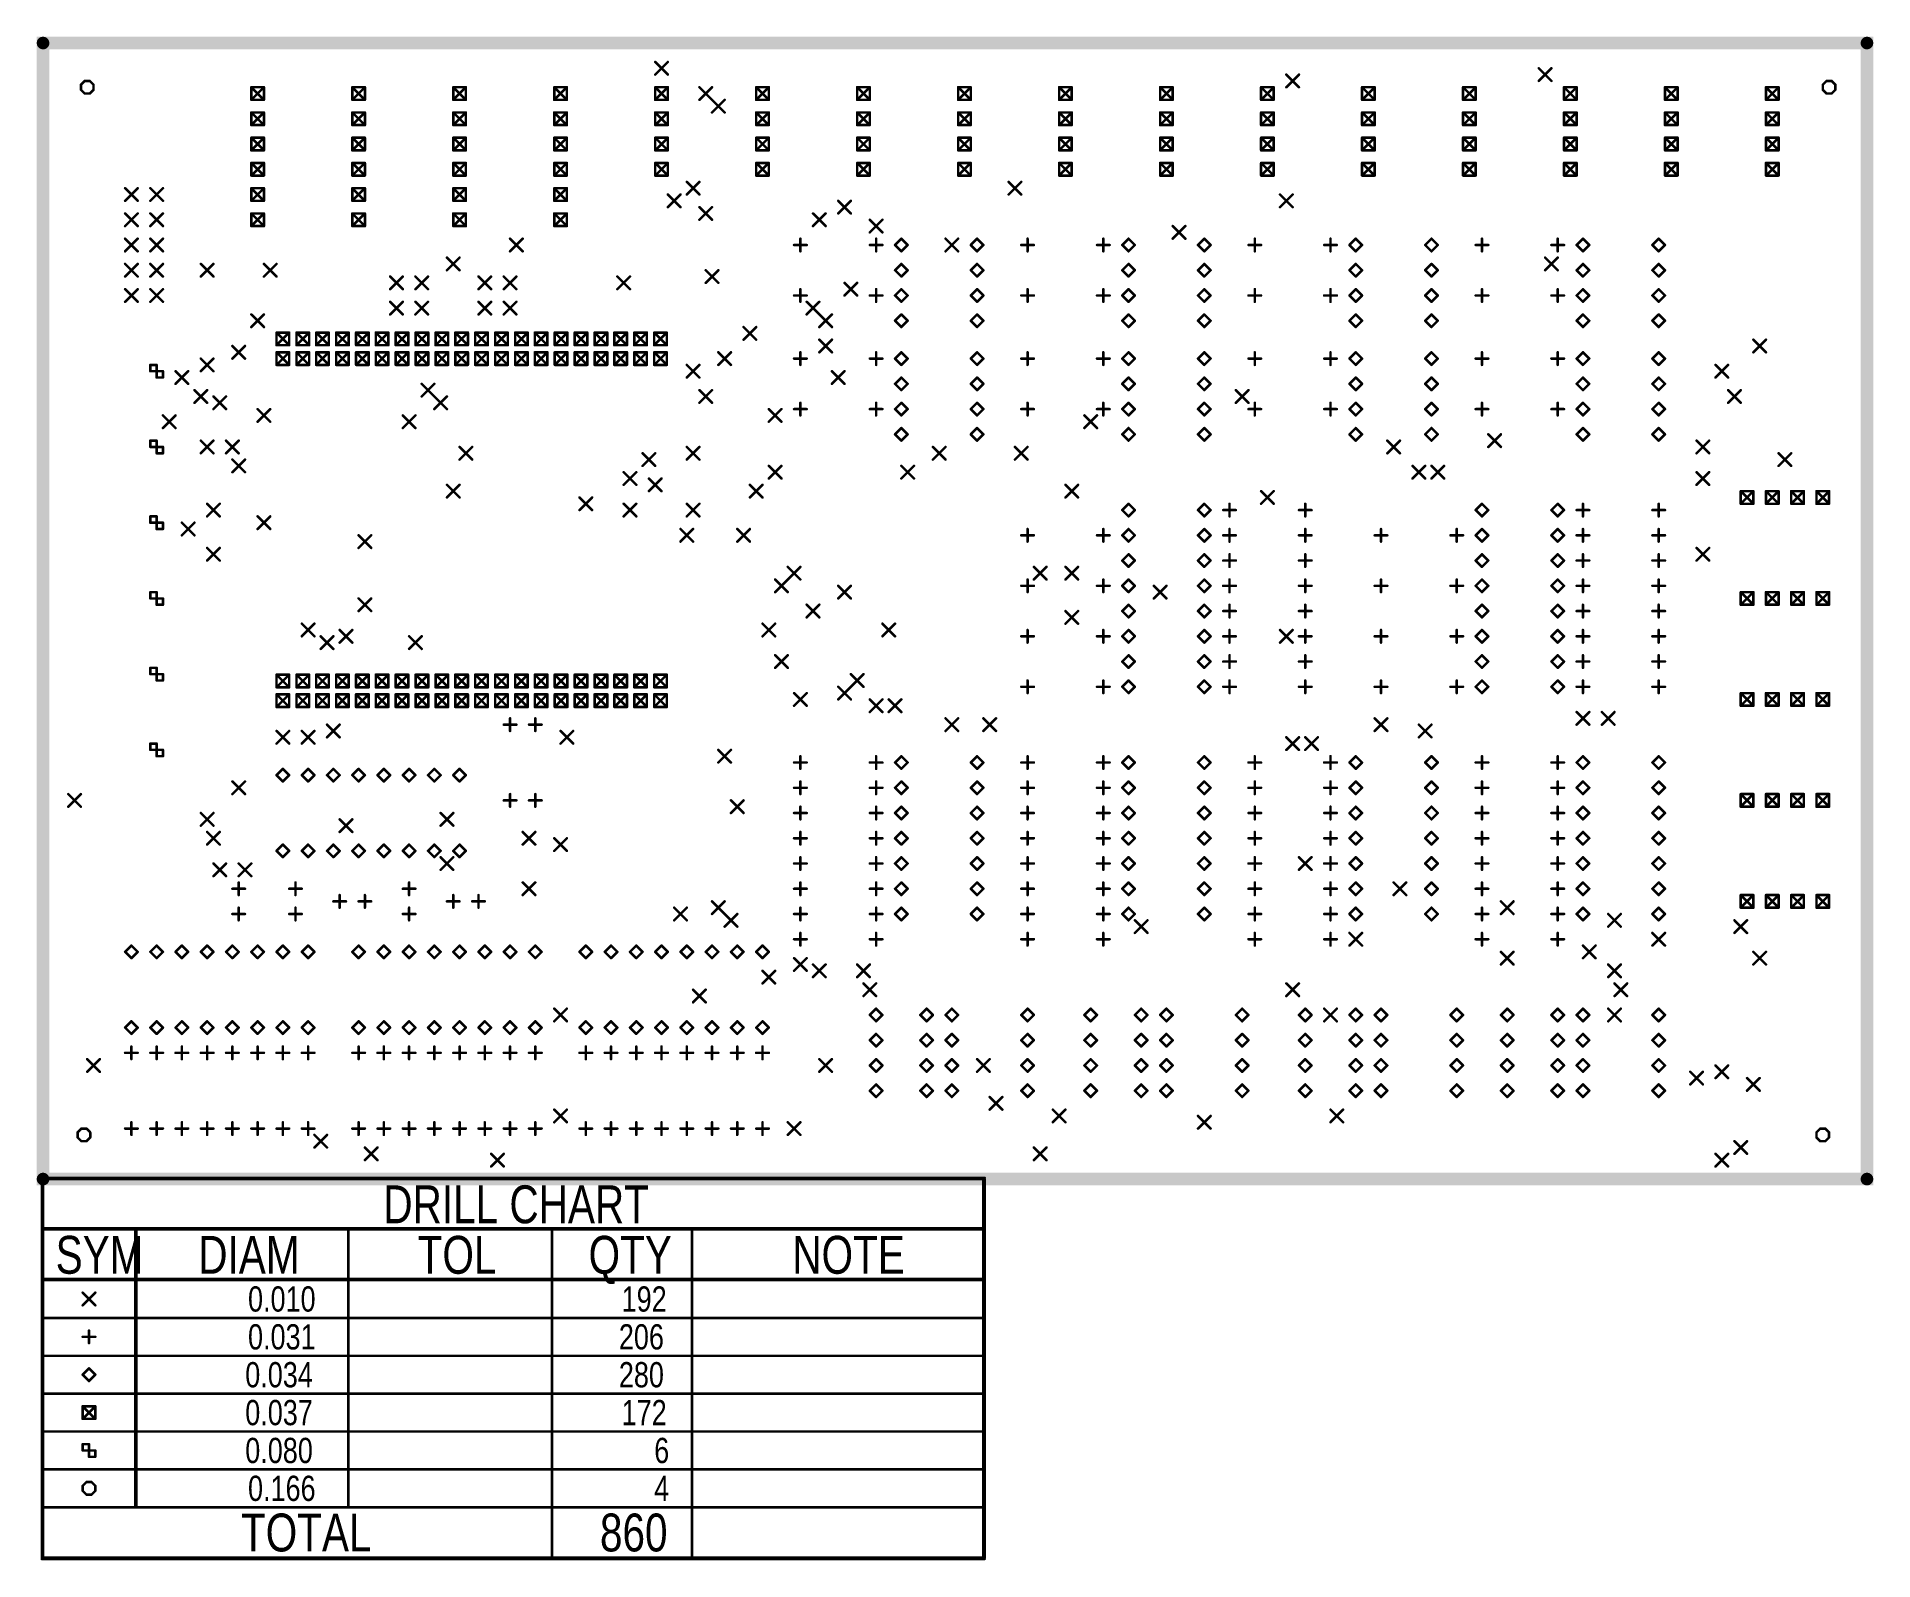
# Model space of a CAD drawing. Extents: x 0.17 to 7.45, y -1.34 to 4.7.
import ezdxf

# ---------------------------------------------------------------- set-up
doc = ezdxf.new("R2010")
doc.units = 0

msp = doc.modelspace()

# ---------------------------------------------------------------- texts
at = {"layer": 'DRD', "width": 0.8}
for s, height, p in [('DRILL CHART', 0.15, (1.544, -0.004)), ('SYM', 0.15, (0.246, -0.204)), ('DIAM', 0.15, (0.811, -0.204)), ('TOL', 0.15, (1.68, -0.204)), ('QTY', 0.15, (2.357, -0.204)), ('NOTE', 0.15, (3.164, -0.204)), ('0.010', 0.1, (1.008, -0.354)), ('192', 0.1, (2.488, -0.354)), ('0.031', 0.1, (1.008, -0.504)), ('206', 0.1, (2.477, -0.504)), ('0.034', 0.1, (0.997, -0.654)), ('280', 0.1, (2.477, -0.654)), ('0.037', 0.1, (0.997, -0.804)), ('172', 0.1, (2.488, -0.804)), ('0.080', 0.1, (0.997, -0.954)), ('6', 0.1, (2.617, -0.954)), ('0.166', 0.1, (1.008, -1.104)), ('4', 0.1, (2.617, -1.104)), ('TOTAL', 0.15, (0.98, -1.304)), ('860', 0.15, (2.402, -1.304))]:
    msp.add_text(s, height=height, dxfattribs=at).set_placement(p)

# ---------------------------------------------------------------- linework, layer by layer
at = {"const_width": 0.05}
msp.add_lwpolyline([(0.196, 0.171), (0.196, 4.671), (7.421, 4.671), (7.421, 0.171), (0.196, 0.171)], close=True, dxfattribs=at)
at = {"const_width": 0.025}
for points in [[(0.1835, 4.671, 1), (0.2085, 4.671, 1)], [(7.4085, 4.671, 1), (7.4335, 4.671, 1)], [(0.1835, 0.171, 1), (0.2085, 0.171, 1)], [(0.1835, 0.171, 1), (0.2085, 0.171, 1)], [(7.4085, 0.171, 1), (7.4335, 0.171, 1)]]:
    msp.add_lwpolyline(points, format="xyb", close=True, dxfattribs=at)
at = {"layer": 'DRD', "const_width": 0.01}
for points in [[(2.621, 4.596), (2.671, 4.546)], [(2.621, 4.546), (2.671, 4.596)], [(2.621, 4.596), (2.671, 4.546)], [(2.621, 4.546), (2.671, 4.596)], [(0.346, 4.506), (0.361, 4.521)], [(0.346, 4.486), (0.346, 4.506)], [(0.361, 4.521), (0.381, 4.521)], [(0.381, 4.521), (0.396, 4.506)], [(0.396, 4.506), (0.396, 4.486)], [(5.121, 4.546), (5.171, 4.496)], [(5.121, 4.496), (5.171, 4.546)], [(6.121, 4.571), (6.171, 4.521)], [(6.121, 4.521), (6.171, 4.571)], [(7.246, 4.506), (7.261, 4.521)], [(7.246, 4.486), (7.246, 4.506)], [(7.261, 4.521), (7.281, 4.521)], [(7.281, 4.521), (7.296, 4.506)], [(7.296, 4.506), (7.296, 4.486)], [(0.361, 4.471), (0.346, 4.486)], [(0.381, 4.471), (0.361, 4.471)], [(0.396, 4.486), (0.381, 4.471)], [(1.021, 4.496), (1.071, 4.446)], [(1.021, 4.446), (1.071, 4.496)], [(1.021, 4.496), (1.071, 4.496)], [(1.021, 4.446), (1.021, 4.496)], [(1.071, 4.446), (1.021, 4.446)], [(1.071, 4.496), (1.071, 4.446)], [(1.421, 4.496), (1.471, 4.446)], [(1.421, 4.446), (1.471, 4.496)], [(1.421, 4.496), (1.471, 4.496)], [(1.421, 4.446), (1.421, 4.496)], [(1.471, 4.446), (1.421, 4.446)], [(1.471, 4.496), (1.471, 4.446)], [(1.821, 4.496), (1.871, 4.446)], [(1.821, 4.446), (1.871, 4.496)], [(1.821, 4.496), (1.871, 4.496)], [(1.821, 4.446), (1.821, 4.496)], [(1.871, 4.446), (1.821, 4.446)], [(1.871, 4.496), (1.871, 4.446)], [(2.221, 4.496), (2.271, 4.446)], [(2.221, 4.446), (2.271, 4.496)], [(2.221, 4.496), (2.271, 4.496)], [(2.221, 4.446), (2.221, 4.496)], [(2.271, 4.446), (2.221, 4.446)], [(2.271, 4.496), (2.271, 4.446)], [(2.621, 4.496), (2.671, 4.446)], [(2.621, 4.446), (2.671, 4.496)], [(2.621, 4.496), (2.671, 4.496)], [(2.621, 4.446), (2.621, 4.496)], [(2.671, 4.446), (2.621, 4.446)], [(2.671, 4.496), (2.671, 4.446)], [(2.796, 4.496), (2.846, 4.446)], [(2.796, 4.446), (2.846, 4.496)], [(2.846, 4.446), (2.896, 4.396)], [(2.846, 4.396), (2.896, 4.446)], [(3.021, 4.496), (3.071, 4.446)], [(3.021, 4.446), (3.071, 4.496)], [(3.021, 4.496), (3.071, 4.496)], [(3.021, 4.446), (3.021, 4.496)], [(3.071, 4.446), (3.021, 4.446)], [(3.071, 4.496), (3.071, 4.446)], [(3.421, 4.496), (3.471, 4.446)], [(3.421, 4.446), (3.471, 4.496)], [(3.421, 4.496), (3.471, 4.496)], [(3.421, 4.446), (3.421, 4.496)], [(3.471, 4.446), (3.421, 4.446)], [(3.471, 4.496), (3.471, 4.446)], [(3.821, 4.496), (3.871, 4.446)], [(3.821, 4.446), (3.871, 4.496)], [(3.821, 4.496), (3.871, 4.496)], [(3.821, 4.446), (3.821, 4.496)], [(3.871, 4.446), (3.821, 4.446)], [(3.871, 4.496), (3.871, 4.446)], [(4.221, 4.496), (4.271, 4.446)], [(4.221, 4.446), (4.271, 4.496)], [(4.221, 4.496), (4.271, 4.496)], [(4.221, 4.446), (4.221, 4.496)], [(4.271, 4.446), (4.221, 4.446)], [(4.271, 4.496), (4.271, 4.446)], [(4.621, 4.496), (4.671, 4.446)], [(4.621, 4.446), (4.671, 4.496)], [(4.621, 4.496), (4.671, 4.496)], [(4.621, 4.446), (4.621, 4.496)], [(4.671, 4.446), (4.621, 4.446)], [(4.671, 4.496), (4.671, 4.446)], [(5.021, 4.496), (5.071, 4.446)], [(5.021, 4.446), (5.071, 4.496)], [(5.021, 4.496), (5.071, 4.496)], [(5.021, 4.446), (5.021, 4.496)], [(5.071, 4.446), (5.021, 4.446)], [(5.071, 4.496), (5.071, 4.446)], [(5.421, 4.496), (5.471, 4.446)], [(5.421, 4.446), (5.471, 4.496)], [(5.421, 4.496), (5.471, 4.496)], [(5.421, 4.446), (5.421, 4.496)], [(5.471, 4.446), (5.421, 4.446)], [(5.471, 4.496), (5.471, 4.446)], [(5.821, 4.496), (5.871, 4.446)], [(5.821, 4.446), (5.871, 4.496)], [(5.821, 4.496), (5.871, 4.496)], [(5.821, 4.446), (5.821, 4.496)], [(5.871, 4.446), (5.821, 4.446)], [(5.871, 4.496), (5.871, 4.446)], [(6.221, 4.496), (6.271, 4.446)], [(6.221, 4.446), (6.271, 4.496)], [(6.221, 4.496), (6.271, 4.496)], [(6.221, 4.446), (6.221, 4.496)], [(6.271, 4.446), (6.221, 4.446)], [(6.271, 4.496), (6.271, 4.446)], [(6.621, 4.496), (6.671, 4.446)], [(6.621, 4.446), (6.671, 4.496)], [(6.621, 4.496), (6.671, 4.496)], [(6.621, 4.446), (6.621, 4.496)], [(6.671, 4.446), (6.621, 4.446)], [(6.671, 4.496), (6.671, 4.446)], [(7.021, 4.496), (7.071, 4.446)], [(7.021, 4.446), (7.071, 4.496)], [(7.021, 4.496), (7.071, 4.496)], [(7.021, 4.446), (7.021, 4.496)], [(7.071, 4.446), (7.021, 4.446)], [(7.071, 4.496), (7.071, 4.446)], [(7.261, 4.471), (7.246, 4.486)], [(7.281, 4.471), (7.261, 4.471)], [(7.296, 4.486), (7.281, 4.471)], [(1.021, 4.396), (1.071, 4.346)], [(1.021, 4.346), (1.071, 4.396)], [(1.021, 4.396), (1.071, 4.396)], [(1.021, 4.346), (1.021, 4.396)], [(1.071, 4.396), (1.071, 4.346)], [(1.421, 4.396), (1.471, 4.346)], [(1.421, 4.346), (1.471, 4.396)], [(1.421, 4.396), (1.471, 4.396)], [(1.421, 4.346), (1.421, 4.396)], [(1.471, 4.396), (1.471, 4.346)], [(1.821, 4.396), (1.871, 4.346)], [(1.821, 4.346), (1.871, 4.396)], [(1.821, 4.396), (1.871, 4.396)], [(1.821, 4.346), (1.821, 4.396)], [(1.871, 4.396), (1.871, 4.346)], [(2.221, 4.396), (2.271, 4.346)], [(2.221, 4.346), (2.271, 4.396)], [(2.221, 4.396), (2.271, 4.396)], [(2.221, 4.346), (2.221, 4.396)], [(2.271, 4.396), (2.271, 4.346)], [(2.621, 4.396), (2.671, 4.346)], [(2.621, 4.346), (2.671, 4.396)], [(2.621, 4.396), (2.671, 4.396)], [(2.621, 4.346), (2.621, 4.396)], [(2.671, 4.396), (2.671, 4.346)], [(3.021, 4.396), (3.071, 4.346)], [(3.021, 4.346), (3.071, 4.396)], [(3.021, 4.396), (3.071, 4.396)], [(3.021, 4.346), (3.021, 4.396)], [(3.071, 4.396), (3.071, 4.346)], [(3.421, 4.396), (3.471, 4.346)], [(3.421, 4.346), (3.471, 4.396)], [(3.421, 4.396), (3.471, 4.396)], [(3.421, 4.346), (3.421, 4.396)], [(3.471, 4.396), (3.471, 4.346)], [(3.821, 4.396), (3.871, 4.346)], [(3.821, 4.346), (3.871, 4.396)], [(3.821, 4.396), (3.871, 4.396)], [(3.821, 4.346), (3.821, 4.396)], [(3.871, 4.396), (3.871, 4.346)], [(4.221, 4.396), (4.271, 4.346)], [(4.221, 4.346), (4.271, 4.396)], [(4.221, 4.396), (4.271, 4.396)], [(4.221, 4.346), (4.221, 4.396)], [(4.271, 4.396), (4.271, 4.346)], [(4.621, 4.396), (4.671, 4.346)], [(4.621, 4.346), (4.671, 4.396)], [(4.621, 4.396), (4.671, 4.396)], [(4.621, 4.346), (4.621, 4.396)], [(4.671, 4.396), (4.671, 4.346)], [(5.021, 4.396), (5.071, 4.346)], [(5.021, 4.346), (5.071, 4.396)], [(5.021, 4.396), (5.071, 4.396)], [(5.021, 4.346), (5.021, 4.396)], [(5.071, 4.396), (5.071, 4.346)], [(5.421, 4.396), (5.471, 4.346)], [(5.421, 4.346), (5.471, 4.396)], [(5.421, 4.396), (5.471, 4.396)], [(5.421, 4.346), (5.421, 4.396)], [(5.471, 4.396), (5.471, 4.346)], [(5.821, 4.396), (5.871, 4.346)], [(5.821, 4.346), (5.871, 4.396)], [(5.821, 4.396), (5.871, 4.396)], [(5.821, 4.346), (5.821, 4.396)], [(5.871, 4.396), (5.871, 4.346)], [(6.221, 4.396), (6.271, 4.346)], [(6.221, 4.346), (6.271, 4.396)], [(6.221, 4.396), (6.271, 4.396)], [(6.221, 4.346), (6.221, 4.396)], [(6.271, 4.396), (6.271, 4.346)], [(6.621, 4.396), (6.671, 4.346)], [(6.621, 4.346), (6.671, 4.396)], [(6.621, 4.396), (6.671, 4.396)], [(6.621, 4.346), (6.621, 4.396)], [(6.671, 4.396), (6.671, 4.346)], [(7.021, 4.396), (7.071, 4.346)], [(7.021, 4.346), (7.071, 4.396)], [(7.021, 4.396), (7.071, 4.396)], [(7.021, 4.346), (7.021, 4.396)], [(7.071, 4.396), (7.071, 4.346)], [(1.071, 4.346), (1.021, 4.346)], [(1.021, 4.296), (1.071, 4.246)], [(1.021, 4.246), (1.071, 4.296)], [(1.021, 4.296), (1.071, 4.296)], [(1.021, 4.246), (1.021, 4.296)], [(1.071, 4.296), (1.071, 4.246)], [(1.471, 4.346), (1.421, 4.346)], [(1.421, 4.296), (1.471, 4.246)], [(1.421, 4.246), (1.471, 4.296)], [(1.421, 4.296), (1.471, 4.296)], [(1.421, 4.246), (1.421, 4.296)], [(1.471, 4.296), (1.471, 4.246)], [(1.871, 4.346), (1.821, 4.346)], [(1.821, 4.296), (1.871, 4.246)], [(1.821, 4.246), (1.871, 4.296)], [(1.821, 4.296), (1.871, 4.296)], [(1.821, 4.246), (1.821, 4.296)], [(1.871, 4.296), (1.871, 4.246)], [(2.271, 4.346), (2.221, 4.346)], [(2.221, 4.296), (2.271, 4.246)], [(2.221, 4.246), (2.271, 4.296)], [(2.221, 4.296), (2.271, 4.296)], [(2.221, 4.246), (2.221, 4.296)], [(2.271, 4.296), (2.271, 4.246)], [(2.671, 4.346), (2.621, 4.346)], [(2.621, 4.296), (2.671, 4.246)], [(2.621, 4.246), (2.671, 4.296)], [(2.621, 4.296), (2.671, 4.296)], [(2.621, 4.246), (2.621, 4.296)], [(2.671, 4.296), (2.671, 4.246)], [(3.071, 4.346), (3.021, 4.346)], [(3.021, 4.296), (3.071, 4.246)], [(3.021, 4.246), (3.071, 4.296)], [(3.021, 4.296), (3.071, 4.296)], [(3.021, 4.246), (3.021, 4.296)], [(3.071, 4.296), (3.071, 4.246)], [(3.471, 4.346), (3.421, 4.346)], [(3.421, 4.296), (3.471, 4.246)], [(3.421, 4.246), (3.471, 4.296)], [(3.421, 4.296), (3.471, 4.296)], [(3.421, 4.246), (3.421, 4.296)], [(3.471, 4.296), (3.471, 4.246)], [(3.871, 4.346), (3.821, 4.346)], [(3.821, 4.296), (3.871, 4.246)], [(3.821, 4.246), (3.871, 4.296)], [(3.821, 4.296), (3.871, 4.296)], [(3.821, 4.246), (3.821, 4.296)], [(3.871, 4.296), (3.871, 4.246)], [(4.271, 4.346), (4.221, 4.346)], [(4.221, 4.296), (4.271, 4.246)], [(4.221, 4.246), (4.271, 4.296)], [(4.221, 4.296), (4.271, 4.296)], [(4.221, 4.246), (4.221, 4.296)], [(4.271, 4.296), (4.271, 4.246)], [(4.671, 4.346), (4.621, 4.346)], [(4.621, 4.296), (4.671, 4.246)], [(4.621, 4.246), (4.671, 4.296)], [(4.621, 4.296), (4.671, 4.296)], [(4.621, 4.246), (4.621, 4.296)], [(4.671, 4.296), (4.671, 4.246)], [(5.071, 4.346), (5.021, 4.346)], [(5.021, 4.296), (5.071, 4.246)], [(5.021, 4.246), (5.071, 4.296)], [(5.021, 4.296), (5.071, 4.296)], [(5.021, 4.246), (5.021, 4.296)], [(5.071, 4.296), (5.071, 4.246)], [(5.471, 4.346), (5.421, 4.346)], [(5.421, 4.296), (5.471, 4.246)], [(5.421, 4.246), (5.471, 4.296)], [(5.421, 4.296), (5.471, 4.296)], [(5.421, 4.246), (5.421, 4.296)], [(5.471, 4.296), (5.471, 4.246)], [(5.871, 4.346), (5.821, 4.346)], [(5.821, 4.296), (5.871, 4.246)], [(5.821, 4.246), (5.871, 4.296)], [(5.821, 4.296), (5.871, 4.296)], [(5.821, 4.246), (5.821, 4.296)], [(5.871, 4.296), (5.871, 4.246)], [(6.271, 4.346), (6.221, 4.346)], [(6.221, 4.296), (6.271, 4.246)], [(6.221, 4.246), (6.271, 4.296)], [(6.221, 4.296), (6.271, 4.296)], [(6.221, 4.246), (6.221, 4.296)], [(6.271, 4.296), (6.271, 4.246)], [(6.671, 4.346), (6.621, 4.346)], [(6.621, 4.296), (6.671, 4.246)], [(6.621, 4.246), (6.671, 4.296)], [(6.621, 4.296), (6.671, 4.296)], [(6.621, 4.246), (6.621, 4.296)], [(6.671, 4.296), (6.671, 4.246)], [(7.071, 4.346), (7.021, 4.346)], [(7.021, 4.296), (7.071, 4.246)], [(7.021, 4.246), (7.071, 4.296)], [(7.021, 4.296), (7.071, 4.296)], [(7.021, 4.246), (7.021, 4.296)], [(7.071, 4.296), (7.071, 4.246)], [(1.071, 4.246), (1.021, 4.246)], [(1.471, 4.246), (1.421, 4.246)], [(1.871, 4.246), (1.821, 4.246)], [(2.271, 4.246), (2.221, 4.246)], [(2.671, 4.246), (2.621, 4.246)], [(3.071, 4.246), (3.021, 4.246)], [(3.471, 4.246), (3.421, 4.246)], [(3.871, 4.246), (3.821, 4.246)], [(4.271, 4.246), (4.221, 4.246)], [(4.671, 4.246), (4.621, 4.246)], [(5.071, 4.246), (5.021, 4.246)], [(5.471, 4.246), (5.421, 4.246)], [(5.871, 4.246), (5.821, 4.246)], [(6.271, 4.246), (6.221, 4.246)], [(6.671, 4.246), (6.621, 4.246)], [(7.071, 4.246), (7.021, 4.246)], [(1.021, 4.196), (1.071, 4.146)], [(1.021, 4.146), (1.071, 4.196)], [(1.021, 4.196), (1.071, 4.196)], [(1.021, 4.146), (1.021, 4.196)], [(1.071, 4.146), (1.021, 4.146)], [(1.071, 4.196), (1.071, 4.146)], [(1.421, 4.196), (1.471, 4.146)], [(1.421, 4.146), (1.471, 4.196)], [(1.421, 4.196), (1.471, 4.196)], [(1.421, 4.146), (1.421, 4.196)], [(1.471, 4.146), (1.421, 4.146)], [(1.471, 4.196), (1.471, 4.146)], [(1.821, 4.196), (1.871, 4.146)], [(1.821, 4.146), (1.871, 4.196)], [(1.821, 4.196), (1.871, 4.196)], [(1.821, 4.146), (1.821, 4.196)], [(1.871, 4.146), (1.821, 4.146)], [(1.871, 4.196), (1.871, 4.146)], [(2.221, 4.196), (2.271, 4.146)], [(2.221, 4.146), (2.271, 4.196)], [(2.221, 4.196), (2.271, 4.196)], [(2.221, 4.146), (2.221, 4.196)], [(2.271, 4.146), (2.221, 4.146)], [(2.271, 4.196), (2.271, 4.146)], [(2.621, 4.196), (2.671, 4.146)], [(2.621, 4.146), (2.671, 4.196)], [(2.621, 4.196), (2.671, 4.196)], [(2.621, 4.146), (2.621, 4.196)], [(2.671, 4.146), (2.621, 4.146)], [(2.671, 4.196), (2.671, 4.146)], [(3.021, 4.196), (3.071, 4.146)], [(3.021, 4.146), (3.071, 4.196)], [(3.021, 4.196), (3.071, 4.196)], [(3.021, 4.146), (3.021, 4.196)], [(3.071, 4.146), (3.021, 4.146)], [(3.071, 4.196), (3.071, 4.146)], [(3.421, 4.196), (3.471, 4.146)], [(3.421, 4.146), (3.471, 4.196)], [(3.421, 4.196), (3.471, 4.196)], [(3.421, 4.146), (3.421, 4.196)], [(3.471, 4.146), (3.421, 4.146)], [(3.471, 4.196), (3.471, 4.146)], [(3.821, 4.196), (3.871, 4.146)], [(3.821, 4.146), (3.871, 4.196)], [(3.821, 4.196), (3.871, 4.196)], [(3.821, 4.146), (3.821, 4.196)], [(3.871, 4.146), (3.821, 4.146)], [(3.871, 4.196), (3.871, 4.146)], [(4.221, 4.196), (4.271, 4.146)], [(4.221, 4.146), (4.271, 4.196)], [(4.221, 4.196), (4.271, 4.196)], [(4.221, 4.146), (4.221, 4.196)], [(4.271, 4.146), (4.221, 4.146)], [(4.271, 4.196), (4.271, 4.146)], [(4.621, 4.196), (4.671, 4.146)], [(4.621, 4.146), (4.671, 4.196)], [(4.621, 4.196), (4.671, 4.196)], [(4.621, 4.146), (4.621, 4.196)], [(4.671, 4.146), (4.621, 4.146)], [(4.671, 4.196), (4.671, 4.146)], [(5.021, 4.196), (5.071, 4.146)], [(5.021, 4.146), (5.071, 4.196)], [(5.021, 4.196), (5.071, 4.196)], [(5.021, 4.146), (5.021, 4.196)], [(5.071, 4.146), (5.021, 4.146)], [(5.071, 4.196), (5.071, 4.146)], [(5.421, 4.196), (5.471, 4.146)], [(5.421, 4.146), (5.471, 4.196)], [(5.421, 4.196), (5.471, 4.196)], [(5.421, 4.146), (5.421, 4.196)], [(5.471, 4.146), (5.421, 4.146)], [(5.471, 4.196), (5.471, 4.146)], [(5.821, 4.196), (5.871, 4.146)], [(5.821, 4.146), (5.871, 4.196)], [(5.821, 4.196), (5.871, 4.196)], [(5.821, 4.146), (5.821, 4.196)], [(5.871, 4.146), (5.821, 4.146)], [(5.871, 4.196), (5.871, 4.146)], [(6.221, 4.196), (6.271, 4.146)], [(6.221, 4.146), (6.271, 4.196)], [(6.221, 4.196), (6.271, 4.196)], [(6.221, 4.146), (6.221, 4.196)], [(6.271, 4.146), (6.221, 4.146)], [(6.271, 4.196), (6.271, 4.146)], [(6.621, 4.196), (6.671, 4.146)], [(6.621, 4.146), (6.671, 4.196)], [(6.621, 4.196), (6.671, 4.196)], [(6.621, 4.146), (6.621, 4.196)], [(6.671, 4.146), (6.621, 4.146)], [(6.671, 4.196), (6.671, 4.146)], [(7.021, 4.196), (7.071, 4.146)], [(7.021, 4.146), (7.071, 4.196)], [(7.021, 4.196), (7.071, 4.196)], [(7.021, 4.146), (7.021, 4.196)], [(7.071, 4.146), (7.021, 4.146)], [(7.071, 4.196), (7.071, 4.146)], [(0.521, 4.096), (0.571, 4.046)], [(0.521, 4.046), (0.571, 4.096)], [(0.621, 4.096), (0.671, 4.046)], [(0.621, 4.046), (0.671, 4.096)], [(1.021, 4.096), (1.071, 4.046)], [(1.021, 4.046), (1.071, 4.096)], [(1.021, 4.096), (1.071, 4.096)], [(1.021, 4.046), (1.021, 4.096)], [(1.071, 4.096), (1.071, 4.046)], [(1.421, 4.096), (1.471, 4.046)], [(1.421, 4.046), (1.471, 4.096)], [(1.421, 4.096), (1.471, 4.096)], [(1.421, 4.046), (1.421, 4.096)], [(1.471, 4.096), (1.471, 4.046)], [(1.821, 4.096), (1.871, 4.046)], [(1.821, 4.046), (1.871, 4.096)], [(1.821, 4.096), (1.871, 4.096)], [(1.821, 4.046), (1.821, 4.096)], [(1.871, 4.096), (1.871, 4.046)], [(2.221, 4.096), (2.271, 4.046)], [(2.221, 4.046), (2.271, 4.096)], [(2.221, 4.096), (2.271, 4.096)], [(2.221, 4.046), (2.221, 4.096)], [(2.271, 4.096), (2.271, 4.046)], [(2.671, 4.071), (2.721, 4.021)], [(2.671, 4.021), (2.721, 4.071)], [(2.746, 4.121), (2.796, 4.071)], [(2.746, 4.071), (2.796, 4.121)], [(4.021, 4.121), (4.071, 4.071)], [(4.021, 4.071), (4.071, 4.121)], [(5.096, 4.071), (5.146, 4.021)], [(5.096, 4.021), (5.146, 4.071)], [(1.071, 4.046), (1.021, 4.046)], [(1.471, 4.046), (1.421, 4.046)], [(1.871, 4.046), (1.821, 4.046)], [(2.271, 4.046), (2.221, 4.046)], [(2.796, 4.021), (2.846, 3.971)], [(2.796, 3.971), (2.846, 4.021)], [(3.346, 4.046), (3.396, 3.996)], [(3.346, 3.996), (3.396, 4.046)], [(0.521, 3.996), (0.571, 3.946)], [(0.521, 3.946), (0.571, 3.996)], [(0.621, 3.996), (0.671, 3.946)], [(0.621, 3.946), (0.671, 3.996)], [(1.021, 3.996), (1.071, 3.946)], [(1.021, 3.946), (1.071, 3.996)], [(1.021, 3.996), (1.071, 3.996)], [(1.021, 3.946), (1.021, 3.996)], [(1.071, 3.946), (1.021, 3.946)], [(1.071, 3.996), (1.071, 3.946)], [(1.421, 3.996), (1.471, 3.946)], [(1.421, 3.946), (1.471, 3.996)], [(1.421, 3.996), (1.471, 3.996)], [(1.421, 3.946), (1.421, 3.996)], [(1.471, 3.946), (1.421, 3.946)], [(1.471, 3.996), (1.471, 3.946)], [(1.821, 3.996), (1.871, 3.946)], [(1.821, 3.946), (1.871, 3.996)], [(1.821, 3.996), (1.871, 3.996)], [(1.821, 3.946), (1.821, 3.996)], [(1.871, 3.946), (1.821, 3.946)], [(1.871, 3.996), (1.871, 3.946)], [(2.221, 3.996), (2.271, 3.946)], [(2.221, 3.946), (2.271, 3.996)], [(2.221, 3.996), (2.271, 3.996)], [(2.221, 3.946), (2.221, 3.996)], [(2.271, 3.946), (2.221, 3.946)], [(2.271, 3.996), (2.271, 3.946)], [(3.246, 3.996), (3.296, 3.946)], [(3.246, 3.946), (3.296, 3.996)], [(3.471, 3.971), (3.521, 3.921)], [(3.471, 3.921), (3.521, 3.971)], [(4.671, 3.946), (4.721, 3.896)], [(4.671, 3.896), (4.721, 3.946)], [(4.671, 3.946), (4.721, 3.896)], [(4.671, 3.896), (4.721, 3.946)], [(0.521, 3.896), (0.571, 3.846)], [(0.521, 3.846), (0.571, 3.896)], [(0.621, 3.896), (0.671, 3.846)], [(0.621, 3.846), (0.671, 3.896)], [(2.046, 3.896), (2.096, 3.846)], [(2.046, 3.846), (2.096, 3.896)], [(3.171, 3.871), (3.221, 3.871)], [(3.196, 3.846), (3.196, 3.896)], [(3.471, 3.871), (3.521, 3.871)], [(3.496, 3.846), (3.496, 3.896)], [(3.571, 3.871), (3.596, 3.896)], [(3.596, 3.846), (3.571, 3.871)], [(3.596, 3.896), (3.621, 3.871)], [(3.621, 3.871), (3.596, 3.846)], [(3.771, 3.896), (3.821, 3.846)], [(3.771, 3.846), (3.821, 3.896)], [(3.871, 3.871), (3.896, 3.896)], [(3.896, 3.846), (3.871, 3.871)], [(3.896, 3.896), (3.921, 3.871)], [(3.921, 3.871), (3.896, 3.846)], [(4.071, 3.871), (4.121, 3.871)], [(4.096, 3.846), (4.096, 3.896)], [(4.371, 3.871), (4.421, 3.871)], [(4.396, 3.846), (4.396, 3.896)], [(4.471, 3.871), (4.496, 3.896)], [(4.496, 3.846), (4.471, 3.871)], [(4.496, 3.896), (4.521, 3.871)], [(4.521, 3.871), (4.496, 3.846)], [(4.771, 3.871), (4.796, 3.896)], [(4.796, 3.846), (4.771, 3.871)], [(4.796, 3.896), (4.821, 3.871)], [(4.821, 3.871), (4.796, 3.846)], [(4.971, 3.871), (5.021, 3.871)], [(4.996, 3.846), (4.996, 3.896)], [(5.271, 3.871), (5.321, 3.871)], [(5.296, 3.846), (5.296, 3.896)], [(5.371, 3.871), (5.396, 3.896)], [(5.396, 3.846), (5.371, 3.871)], [(5.396, 3.896), (5.421, 3.871)], [(5.421, 3.871), (5.396, 3.846)], [(5.671, 3.871), (5.696, 3.896)], [(5.696, 3.846), (5.671, 3.871)], [(5.696, 3.896), (5.721, 3.871)], [(5.721, 3.871), (5.696, 3.846)], [(5.871, 3.871), (5.921, 3.871)], [(5.896, 3.846), (5.896, 3.896)], [(6.171, 3.871), (6.221, 3.871)], [(6.196, 3.846), (6.196, 3.896)], [(6.271, 3.871), (6.296, 3.896)], [(6.296, 3.846), (6.271, 3.871)], [(6.296, 3.896), (6.321, 3.871)], [(6.321, 3.871), (6.296, 3.846)], [(6.571, 3.871), (6.596, 3.896)], [(6.596, 3.846), (6.571, 3.871)], [(6.596, 3.896), (6.621, 3.871)], [(6.621, 3.871), (6.596, 3.846)], [(0.521, 3.796), (0.571, 3.746)], [(0.521, 3.746), (0.571, 3.796)], [(0.621, 3.796), (0.671, 3.746)], [(0.621, 3.746), (0.671, 3.796)], [(0.821, 3.796), (0.871, 3.746)], [(0.821, 3.746), (0.871, 3.796)], [(1.071, 3.796), (1.121, 3.746)], [(1.071, 3.746), (1.121, 3.796)], [(1.071, 3.796), (1.121, 3.746)], [(1.071, 3.746), (1.121, 3.796)], [(1.796, 3.821), (1.846, 3.771)], [(1.796, 3.771), (1.846, 3.821)], [(3.571, 3.771), (3.596, 3.796)], [(3.596, 3.796), (3.621, 3.771)], [(3.871, 3.771), (3.896, 3.796)], [(3.896, 3.796), (3.921, 3.771)], [(4.471, 3.771), (4.496, 3.796)], [(4.496, 3.796), (4.521, 3.771)], [(4.771, 3.771), (4.796, 3.796)], [(4.796, 3.796), (4.821, 3.771)], [(5.371, 3.771), (5.396, 3.796)], [(5.396, 3.796), (5.421, 3.771)], [(5.671, 3.771), (5.696, 3.796)], [(5.696, 3.796), (5.721, 3.771)], [(6.146, 3.821), (6.196, 3.771)], [(6.146, 3.771), (6.196, 3.821)], [(6.271, 3.771), (6.296, 3.796)], [(6.296, 3.796), (6.321, 3.771)], [(6.571, 3.771), (6.596, 3.796)], [(6.596, 3.796), (6.621, 3.771)], [(1.571, 3.746), (1.621, 3.696)], [(1.571, 3.696), (1.621, 3.746)], [(1.671, 3.746), (1.721, 3.696)], [(1.671, 3.696), (1.721, 3.746)], [(1.921, 3.746), (1.971, 3.696)], [(1.921, 3.696), (1.971, 3.746)], [(2.021, 3.746), (2.071, 3.696)], [(2.021, 3.696), (2.071, 3.746)], [(2.471, 3.746), (2.521, 3.696)], [(2.471, 3.696), (2.521, 3.746)], [(2.821, 3.771), (2.871, 3.721)], [(2.821, 3.721), (2.871, 3.771)], [(3.371, 3.721), (3.421, 3.671)], [(3.371, 3.671), (3.421, 3.721)], [(3.596, 3.746), (3.571, 3.771)], [(3.621, 3.771), (3.596, 3.746)], [(3.896, 3.746), (3.871, 3.771)], [(3.921, 3.771), (3.896, 3.746)], [(4.496, 3.746), (4.471, 3.771)], [(4.521, 3.771), (4.496, 3.746)], [(4.796, 3.746), (4.771, 3.771)], [(4.821, 3.771), (4.796, 3.746)], [(5.396, 3.746), (5.371, 3.771)], [(5.421, 3.771), (5.396, 3.746)], [(5.696, 3.746), (5.671, 3.771)], [(5.721, 3.771), (5.696, 3.746)], [(6.296, 3.746), (6.271, 3.771)], [(6.321, 3.771), (6.296, 3.746)], [(6.596, 3.746), (6.571, 3.771)], [(6.621, 3.771), (6.596, 3.746)], [(0.521, 3.696), (0.571, 3.646)], [(0.521, 3.646), (0.571, 3.696)], [(0.621, 3.696), (0.671, 3.646)], [(0.621, 3.646), (0.671, 3.696)], [(1.571, 3.646), (1.621, 3.596)], [(1.571, 3.596), (1.621, 3.646)], [(1.671, 3.646), (1.721, 3.596)], [(1.671, 3.596), (1.721, 3.646)], [(1.921, 3.646), (1.971, 3.596)], [(1.921, 3.596), (1.971, 3.646)], [(2.021, 3.646), (2.071, 3.596)], [(2.021, 3.596), (2.071, 3.646)], [(3.171, 3.671), (3.221, 3.671)], [(3.196, 3.646), (3.196, 3.696)], [(3.221, 3.646), (3.271, 3.596)], [(3.221, 3.596), (3.271, 3.646)], [(3.471, 3.671), (3.521, 3.671)], [(3.496, 3.646), (3.496, 3.696)], [(3.571, 3.671), (3.596, 3.696)], [(3.596, 3.646), (3.571, 3.671)], [(3.596, 3.696), (3.621, 3.671)], [(3.621, 3.671), (3.596, 3.646)], [(3.871, 3.671), (3.896, 3.696)], [(3.896, 3.646), (3.871, 3.671)], [(3.896, 3.696), (3.921, 3.671)], [(3.921, 3.671), (3.896, 3.646)], [(4.071, 3.671), (4.121, 3.671)], [(4.096, 3.646), (4.096, 3.696)], [(4.371, 3.671), (4.421, 3.671)], [(4.396, 3.646), (4.396, 3.696)], [(4.471, 3.671), (4.496, 3.696)], [(4.496, 3.646), (4.471, 3.671)], [(4.496, 3.696), (4.521, 3.671)], [(4.521, 3.671), (4.496, 3.646)], [(4.771, 3.671), (4.796, 3.696)], [(4.796, 3.646), (4.771, 3.671)], [(4.796, 3.696), (4.821, 3.671)], [(4.821, 3.671), (4.796, 3.646)], [(4.971, 3.671), (5.021, 3.671)], [(4.996, 3.646), (4.996, 3.696)], [(5.271, 3.671), (5.321, 3.671)], [(5.296, 3.646), (5.296, 3.696)], [(5.371, 3.671), (5.396, 3.696)], [(5.396, 3.646), (5.371, 3.671)], [(5.396, 3.696), (5.421, 3.671)], [(5.421, 3.671), (5.396, 3.646)], [(5.671, 3.671), (5.696, 3.696)], [(5.696, 3.646), (5.671, 3.671)], [(5.696, 3.696), (5.721, 3.671)], [(5.721, 3.671), (5.696, 3.646)], [(5.871, 3.671), (5.921, 3.671)], [(5.896, 3.646), (5.896, 3.696)], [(6.171, 3.671), (6.221, 3.671)], [(6.196, 3.646), (6.196, 3.696)], [(6.271, 3.671), (6.296, 3.696)], [(6.296, 3.646), (6.271, 3.671)], [(6.296, 3.696), (6.321, 3.671)], [(6.321, 3.671), (6.296, 3.646)], [(6.571, 3.671), (6.596, 3.696)], [(6.596, 3.646), (6.571, 3.671)], [(6.596, 3.696), (6.621, 3.671)], [(6.621, 3.671), (6.596, 3.646)], [(1.021, 3.596), (1.071, 3.546)], [(1.021, 3.546), (1.071, 3.596)], [(3.271, 3.596), (3.321, 3.546)], [(3.271, 3.546), (3.321, 3.596)], [(3.571, 3.571), (3.596, 3.596)], [(3.596, 3.546), (3.571, 3.571)], [(3.596, 3.596), (3.621, 3.571)], [(3.621, 3.571), (3.596, 3.546)], [(3.871, 3.571), (3.896, 3.596)], [(3.896, 3.546), (3.871, 3.571)], [(3.896, 3.596), (3.921, 3.571)], [(3.921, 3.571), (3.896, 3.546)], [(4.471, 3.571), (4.496, 3.596)], [(4.496, 3.546), (4.471, 3.571)], [(4.496, 3.596), (4.521, 3.571)], [(4.521, 3.571), (4.496, 3.546)], [(4.771, 3.571), (4.796, 3.596)], [(4.796, 3.546), (4.771, 3.571)], [(4.796, 3.596), (4.821, 3.571)], [(4.821, 3.571), (4.796, 3.546)], [(5.371, 3.571), (5.396, 3.596)], [(5.396, 3.546), (5.371, 3.571)], [(5.396, 3.596), (5.421, 3.571)], [(5.421, 3.571), (5.396, 3.546)], [(5.671, 3.571), (5.696, 3.596)], [(5.696, 3.546), (5.671, 3.571)], [(5.696, 3.596), (5.721, 3.571)], [(5.721, 3.571), (5.696, 3.546)], [(6.271, 3.571), (6.296, 3.596)], [(6.296, 3.546), (6.271, 3.571)], [(6.296, 3.596), (6.321, 3.571)], [(6.321, 3.571), (6.296, 3.546)], [(6.571, 3.571), (6.596, 3.596)], [(6.596, 3.546), (6.571, 3.571)], [(6.596, 3.596), (6.621, 3.571)], [(6.621, 3.571), (6.596, 3.546)], [(1.121, 3.524), (1.171, 3.474)], [(1.121, 3.474), (1.171, 3.524)], [(1.121, 3.524), (1.171, 3.524)], [(1.121, 3.474), (1.121, 3.524)], [(1.171, 3.524), (1.171, 3.474)], [(1.2, 3.524), (1.25, 3.474)], [(1.2, 3.474), (1.25, 3.524)], [(1.2, 3.524), (1.25, 3.524)], [(1.2, 3.474), (1.2, 3.524)], [(1.25, 3.524), (1.25, 3.474)], [(1.278, 3.524), (1.328, 3.474)], [(1.278, 3.474), (1.328, 3.524)], [(1.278, 3.524), (1.328, 3.524)], [(1.278, 3.474), (1.278, 3.524)], [(1.328, 3.524), (1.328, 3.474)], [(1.357, 3.524), (1.407, 3.474)], [(1.357, 3.474), (1.407, 3.524)], [(1.357, 3.524), (1.407, 3.524)], [(1.357, 3.474), (1.357, 3.524)], [(1.407, 3.524), (1.407, 3.474)], [(1.436, 3.524), (1.486, 3.474)], [(1.436, 3.474), (1.486, 3.524)], [(1.436, 3.524), (1.486, 3.524)], [(1.436, 3.474), (1.436, 3.524)], [(1.486, 3.524), (1.486, 3.474)], [(1.514, 3.524), (1.564, 3.474)], [(1.514, 3.474), (1.564, 3.524)], [(1.514, 3.524), (1.564, 3.524)], [(1.514, 3.474), (1.514, 3.524)], [(1.564, 3.524), (1.564, 3.474)], [(1.593, 3.524), (1.643, 3.474)], [(1.593, 3.474), (1.643, 3.524)], [(1.593, 3.524), (1.643, 3.524)], [(1.593, 3.474), (1.593, 3.524)], [(1.643, 3.524), (1.643, 3.474)], [(1.672, 3.524), (1.722, 3.474)], [(1.672, 3.474), (1.722, 3.524)], [(1.672, 3.524), (1.722, 3.524)], [(1.672, 3.474), (1.672, 3.524)], [(1.722, 3.524), (1.722, 3.474)], [(1.751, 3.524), (1.801, 3.474)], [(1.751, 3.474), (1.801, 3.524)], [(1.751, 3.524), (1.801, 3.524)], [(1.751, 3.474), (1.751, 3.524)], [(1.801, 3.524), (1.801, 3.474)], [(1.829, 3.524), (1.879, 3.474)], [(1.829, 3.474), (1.879, 3.524)], [(1.829, 3.524), (1.879, 3.524)], [(1.829, 3.474), (1.829, 3.524)], [(1.879, 3.524), (1.879, 3.474)], [(1.908, 3.524), (1.958, 3.474)], [(1.908, 3.474), (1.958, 3.524)], [(1.908, 3.524), (1.958, 3.524)], [(1.908, 3.474), (1.908, 3.524)], [(1.958, 3.524), (1.958, 3.474)], [(1.987, 3.524), (2.037, 3.474)], [(1.987, 3.474), (2.037, 3.524)], [(1.987, 3.524), (2.037, 3.524)], [(1.987, 3.474), (1.987, 3.524)], [(2.037, 3.524), (2.037, 3.474)], [(2.066, 3.524), (2.116, 3.474)], [(2.066, 3.474), (2.116, 3.524)], [(2.066, 3.524), (2.116, 3.524)], [(2.066, 3.474), (2.066, 3.524)], [(2.116, 3.524), (2.116, 3.474)], [(2.144, 3.524), (2.194, 3.474)], [(2.144, 3.474), (2.194, 3.524)], [(2.144, 3.524), (2.194, 3.524)], [(2.144, 3.474), (2.144, 3.524)], [(2.194, 3.524), (2.194, 3.474)], [(2.223, 3.524), (2.273, 3.474)], [(2.223, 3.474), (2.273, 3.524)], [(2.223, 3.524), (2.273, 3.524)], [(2.223, 3.474), (2.223, 3.524)], [(2.273, 3.524), (2.273, 3.474)], [(2.302, 3.524), (2.352, 3.474)], [(2.302, 3.474), (2.352, 3.524)], [(2.302, 3.524), (2.352, 3.524)], [(2.302, 3.474), (2.302, 3.524)], [(2.352, 3.524), (2.352, 3.474)], [(2.381, 3.524), (2.431, 3.474)], [(2.381, 3.474), (2.431, 3.524)], [(2.381, 3.524), (2.431, 3.524)], [(2.381, 3.474), (2.381, 3.524)], [(2.431, 3.524), (2.431, 3.474)], [(2.459, 3.524), (2.509, 3.474)], [(2.459, 3.474), (2.509, 3.524)], [(2.459, 3.524), (2.509, 3.524)], [(2.459, 3.474), (2.459, 3.524)], [(2.509, 3.524), (2.509, 3.474)], [(2.538, 3.524), (2.588, 3.474)], [(2.538, 3.474), (2.588, 3.524)], [(2.538, 3.524), (2.588, 3.524)], [(2.538, 3.474), (2.538, 3.524)], [(2.588, 3.524), (2.588, 3.474)], [(2.617, 3.524), (2.667, 3.474)], [(2.617, 3.474), (2.667, 3.524)], [(2.617, 3.524), (2.667, 3.524)], [(2.617, 3.474), (2.617, 3.524)], [(2.667, 3.524), (2.667, 3.474)], [(2.971, 3.546), (3.021, 3.496)], [(2.971, 3.496), (3.021, 3.546)], [(3.271, 3.496), (3.321, 3.446)], [(3.271, 3.446), (3.321, 3.496)], [(6.971, 3.496), (7.021, 3.446)], [(6.971, 3.446), (7.021, 3.496)], [(0.821, 3.421), (0.871, 3.371)], [(0.821, 3.371), (0.871, 3.421)], [(0.946, 3.471), (0.996, 3.421)], [(0.946, 3.421), (0.996, 3.471)], [(1.171, 3.474), (1.121, 3.474)], [(1.121, 3.446), (1.171, 3.396)], [(1.121, 3.396), (1.171, 3.446)], [(1.121, 3.446), (1.171, 3.446)], [(1.121, 3.396), (1.121, 3.446)], [(1.171, 3.446), (1.171, 3.396)], [(1.25, 3.474), (1.2, 3.474)], [(1.2, 3.446), (1.25, 3.396)], [(1.2, 3.396), (1.25, 3.446)], [(1.2, 3.446), (1.25, 3.446)], [(1.2, 3.396), (1.2, 3.446)], [(1.25, 3.446), (1.25, 3.396)], [(1.328, 3.474), (1.278, 3.474)], [(1.278, 3.446), (1.328, 3.396)], [(1.278, 3.396), (1.328, 3.446)], [(1.278, 3.446), (1.328, 3.446)], [(1.278, 3.396), (1.278, 3.446)], [(1.328, 3.446), (1.328, 3.396)], [(1.407, 3.474), (1.357, 3.474)], [(1.357, 3.446), (1.407, 3.396)], [(1.357, 3.396), (1.407, 3.446)], [(1.357, 3.446), (1.407, 3.446)], [(1.357, 3.396), (1.357, 3.446)], [(1.407, 3.446), (1.407, 3.396)], [(1.486, 3.474), (1.436, 3.474)], [(1.436, 3.446), (1.486, 3.396)], [(1.436, 3.396), (1.486, 3.446)], [(1.436, 3.446), (1.486, 3.446)], [(1.436, 3.396), (1.436, 3.446)], [(1.486, 3.446), (1.486, 3.396)], [(1.564, 3.474), (1.514, 3.474)], [(1.514, 3.446), (1.564, 3.396)], [(1.514, 3.396), (1.564, 3.446)], [(1.514, 3.446), (1.564, 3.446)], [(1.514, 3.396), (1.514, 3.446)], [(1.564, 3.446), (1.564, 3.396)], [(1.643, 3.474), (1.593, 3.474)], [(1.593, 3.446), (1.643, 3.396)], [(1.593, 3.396), (1.643, 3.446)], [(1.593, 3.446), (1.643, 3.446)], [(1.593, 3.396), (1.593, 3.446)], [(1.643, 3.446), (1.643, 3.396)], [(1.722, 3.474), (1.672, 3.474)], [(1.672, 3.446), (1.722, 3.396)], [(1.672, 3.396), (1.722, 3.446)], [(1.672, 3.446), (1.722, 3.446)], [(1.672, 3.396), (1.672, 3.446)], [(1.722, 3.446), (1.722, 3.396)], [(1.801, 3.474), (1.751, 3.474)], [(1.751, 3.446), (1.801, 3.396)], [(1.751, 3.396), (1.801, 3.446)], [(1.751, 3.446), (1.801, 3.446)], [(1.751, 3.396), (1.751, 3.446)], [(1.801, 3.446), (1.801, 3.396)], [(1.879, 3.474), (1.829, 3.474)], [(1.829, 3.446), (1.879, 3.396)], [(1.829, 3.396), (1.879, 3.446)], [(1.829, 3.446), (1.879, 3.446)], [(1.829, 3.396), (1.829, 3.446)], [(1.879, 3.446), (1.879, 3.396)], [(1.958, 3.474), (1.908, 3.474)], [(1.908, 3.446), (1.958, 3.396)], [(1.908, 3.396), (1.958, 3.446)], [(1.908, 3.446), (1.958, 3.446)], [(1.908, 3.396), (1.908, 3.446)], [(1.958, 3.446), (1.958, 3.396)], [(2.037, 3.474), (1.987, 3.474)], [(1.987, 3.446), (2.037, 3.396)], [(1.987, 3.396), (2.037, 3.446)], [(1.987, 3.446), (2.037, 3.446)], [(1.987, 3.396), (1.987, 3.446)], [(2.037, 3.446), (2.037, 3.396)], [(2.116, 3.474), (2.066, 3.474)], [(2.066, 3.446), (2.116, 3.396)], [(2.066, 3.396), (2.116, 3.446)], [(2.066, 3.446), (2.116, 3.446)], [(2.066, 3.396), (2.066, 3.446)], [(2.116, 3.446), (2.116, 3.396)], [(2.194, 3.474), (2.144, 3.474)], [(2.144, 3.446), (2.194, 3.396)], [(2.144, 3.396), (2.194, 3.446)], [(2.144, 3.446), (2.194, 3.446)], [(2.144, 3.396), (2.144, 3.446)], [(2.194, 3.446), (2.194, 3.396)], [(2.273, 3.474), (2.223, 3.474)], [(2.223, 3.446), (2.273, 3.396)], [(2.223, 3.396), (2.273, 3.446)], [(2.223, 3.446), (2.273, 3.446)], [(2.223, 3.396), (2.223, 3.446)], [(2.273, 3.446), (2.273, 3.396)], [(2.352, 3.474), (2.302, 3.474)], [(2.302, 3.446), (2.352, 3.396)], [(2.302, 3.396), (2.352, 3.446)], [(2.302, 3.446), (2.352, 3.446)], [(2.302, 3.396), (2.302, 3.446)], [(2.352, 3.446), (2.352, 3.396)], [(2.431, 3.474), (2.381, 3.474)], [(2.381, 3.446), (2.431, 3.396)], [(2.381, 3.396), (2.431, 3.446)], [(2.381, 3.446), (2.431, 3.446)], [(2.381, 3.396), (2.381, 3.446)], [(2.431, 3.446), (2.431, 3.396)], [(2.509, 3.474), (2.459, 3.474)], [(2.459, 3.446), (2.509, 3.396)], [(2.459, 3.396), (2.509, 3.446)], [(2.459, 3.446), (2.509, 3.446)], [(2.459, 3.396), (2.459, 3.446)], [(2.509, 3.446), (2.509, 3.396)], [(2.588, 3.474), (2.538, 3.474)], [(2.538, 3.446), (2.588, 3.396)], [(2.538, 3.396), (2.588, 3.446)], [(2.538, 3.446), (2.588, 3.446)], [(2.538, 3.396), (2.538, 3.446)], [(2.588, 3.446), (2.588, 3.396)], [(2.667, 3.474), (2.617, 3.474)], [(2.617, 3.446), (2.667, 3.396)], [(2.617, 3.396), (2.667, 3.446)], [(2.617, 3.446), (2.667, 3.446)], [(2.617, 3.396), (2.617, 3.446)], [(2.667, 3.446), (2.667, 3.396)], [(2.871, 3.446), (2.921, 3.396)], [(2.871, 3.396), (2.921, 3.446)], [(3.171, 3.421), (3.221, 3.421)], [(3.196, 3.396), (3.196, 3.446)], [(3.471, 3.421), (3.521, 3.421)], [(3.496, 3.396), (3.496, 3.446)], [(3.571, 3.421), (3.596, 3.446)], [(3.596, 3.396), (3.571, 3.421)], [(3.596, 3.446), (3.621, 3.421)], [(3.621, 3.421), (3.596, 3.396)], [(3.871, 3.421), (3.896, 3.446)], [(3.896, 3.396), (3.871, 3.421)], [(3.896, 3.446), (3.921, 3.421)], [(3.921, 3.421), (3.896, 3.396)], [(4.071, 3.421), (4.121, 3.421)], [(4.096, 3.396), (4.096, 3.446)], [(4.371, 3.421), (4.421, 3.421)], [(4.396, 3.396), (4.396, 3.446)], [(4.471, 3.421), (4.496, 3.446)], [(4.496, 3.396), (4.471, 3.421)], [(4.496, 3.446), (4.521, 3.421)], [(4.521, 3.421), (4.496, 3.396)], [(4.771, 3.421), (4.796, 3.446)], [(4.796, 3.396), (4.771, 3.421)], [(4.796, 3.446), (4.821, 3.421)], [(4.821, 3.421), (4.796, 3.396)], [(4.971, 3.421), (5.021, 3.421)], [(4.996, 3.396), (4.996, 3.446)], [(5.271, 3.421), (5.321, 3.421)], [(5.296, 3.396), (5.296, 3.446)], [(5.371, 3.421), (5.396, 3.446)], [(5.396, 3.396), (5.371, 3.421)], [(5.396, 3.446), (5.421, 3.421)], [(5.421, 3.421), (5.396, 3.396)], [(5.671, 3.421), (5.696, 3.446)], [(5.696, 3.396), (5.671, 3.421)], [(5.696, 3.446), (5.721, 3.421)], [(5.721, 3.421), (5.696, 3.396)], [(5.871, 3.421), (5.921, 3.421)], [(5.896, 3.396), (5.896, 3.446)], [(6.171, 3.421), (6.221, 3.421)], [(6.196, 3.396), (6.196, 3.446)], [(6.271, 3.421), (6.296, 3.446)], [(6.296, 3.396), (6.271, 3.421)], [(6.296, 3.446), (6.321, 3.421)], [(6.321, 3.421), (6.296, 3.396)], [(6.571, 3.421), (6.596, 3.446)], [(6.596, 3.396), (6.571, 3.421)], [(6.596, 3.446), (6.621, 3.421)], [(6.621, 3.421), (6.596, 3.396)], [(0.621, 3.396), (0.646, 3.396)], [(0.621, 3.371), (0.621, 3.396)], [(0.671, 3.371), (0.621, 3.371)], [(0.646, 3.396), (0.646, 3.346)], [(0.646, 3.346), (0.671, 3.346)], [(0.671, 3.346), (0.671, 3.371)], [(0.721, 3.371), (0.771, 3.321)], [(0.721, 3.321), (0.771, 3.371)], [(1.171, 3.396), (1.121, 3.396)], [(1.25, 3.396), (1.2, 3.396)], [(1.328, 3.396), (1.278, 3.396)], [(1.407, 3.396), (1.357, 3.396)], [(1.486, 3.396), (1.436, 3.396)], [(1.564, 3.396), (1.514, 3.396)], [(1.643, 3.396), (1.593, 3.396)], [(1.722, 3.396), (1.672, 3.396)], [(1.801, 3.396), (1.751, 3.396)], [(1.879, 3.396), (1.829, 3.396)], [(1.958, 3.396), (1.908, 3.396)], [(2.037, 3.396), (1.987, 3.396)], [(2.116, 3.396), (2.066, 3.396)], [(2.194, 3.396), (2.144, 3.396)], [(2.273, 3.396), (2.223, 3.396)], [(2.352, 3.396), (2.302, 3.396)], [(2.431, 3.396), (2.381, 3.396)], [(2.509, 3.396), (2.459, 3.396)], [(2.588, 3.396), (2.538, 3.396)], [(2.667, 3.396), (2.617, 3.396)], [(2.746, 3.396), (2.796, 3.346)], [(2.746, 3.346), (2.796, 3.396)], [(3.321, 3.371), (3.371, 3.321)], [(3.321, 3.321), (3.371, 3.371)], [(3.571, 3.321), (3.596, 3.346)], [(3.596, 3.346), (3.621, 3.321)], [(3.871, 3.321), (3.896, 3.346)], [(3.896, 3.346), (3.921, 3.321)], [(4.471, 3.321), (4.496, 3.346)], [(4.496, 3.346), (4.521, 3.321)], [(4.771, 3.321), (4.796, 3.346)], [(4.796, 3.346), (4.821, 3.321)], [(5.371, 3.321), (5.396, 3.346)], [(5.396, 3.346), (5.421, 3.321)], [(5.671, 3.321), (5.696, 3.346)], [(5.696, 3.346), (5.721, 3.321)], [(6.271, 3.321), (6.296, 3.346)], [(6.296, 3.346), (6.321, 3.321)], [(6.571, 3.321), (6.596, 3.346)], [(6.596, 3.346), (6.621, 3.321)], [(6.821, 3.396), (6.871, 3.346)], [(6.821, 3.346), (6.871, 3.396)], [(0.796, 3.296), (0.846, 3.246)], [(0.796, 3.246), (0.846, 3.296)], [(0.871, 3.271), (0.921, 3.221)], [(0.871, 3.221), (0.921, 3.271)], [(1.696, 3.321), (1.746, 3.271)], [(1.696, 3.271), (1.746, 3.321)], [(1.746, 3.271), (1.796, 3.221)], [(1.746, 3.221), (1.796, 3.271)], [(2.796, 3.296), (2.846, 3.246)], [(2.796, 3.246), (2.846, 3.296)], [(3.596, 3.296), (3.571, 3.321)], [(3.621, 3.321), (3.596, 3.296)], [(3.896, 3.296), (3.871, 3.321)], [(3.921, 3.321), (3.896, 3.296)], [(4.496, 3.296), (4.471, 3.321)], [(4.521, 3.321), (4.496, 3.296)], [(4.796, 3.296), (4.771, 3.321)], [(4.821, 3.321), (4.796, 3.296)], [(4.921, 3.296), (4.971, 3.246)], [(4.921, 3.246), (4.971, 3.296)], [(4.921, 3.296), (4.971, 3.246)], [(4.921, 3.246), (4.971, 3.296)], [(5.396, 3.296), (5.371, 3.321)], [(5.421, 3.321), (5.396, 3.296)], [(5.696, 3.296), (5.671, 3.321)], [(5.721, 3.321), (5.696, 3.296)], [(6.296, 3.296), (6.271, 3.321)], [(6.321, 3.321), (6.296, 3.296)], [(6.596, 3.296), (6.571, 3.321)], [(6.621, 3.321), (6.596, 3.296)], [(6.871, 3.296), (6.921, 3.246)], [(6.871, 3.246), (6.921, 3.296)], [(1.046, 3.221), (1.096, 3.171)], [(1.046, 3.171), (1.096, 3.221)], [(3.071, 3.221), (3.121, 3.171)], [(3.071, 3.171), (3.121, 3.221)], [(3.171, 3.221), (3.221, 3.221)], [(3.196, 3.196), (3.196, 3.246)], [(3.471, 3.221), (3.521, 3.221)], [(3.496, 3.196), (3.496, 3.246)], [(3.571, 3.221), (3.596, 3.246)], [(3.596, 3.196), (3.571, 3.221)], [(3.596, 3.246), (3.621, 3.221)], [(3.621, 3.221), (3.596, 3.196)], [(3.871, 3.221), (3.896, 3.246)], [(3.896, 3.196), (3.871, 3.221)], [(3.896, 3.246), (3.921, 3.221)], [(3.921, 3.221), (3.896, 3.196)], [(4.071, 3.221), (4.121, 3.221)], [(4.096, 3.196), (4.096, 3.246)], [(4.371, 3.221), (4.421, 3.221)], [(4.396, 3.196), (4.396, 3.246)], [(4.471, 3.221), (4.496, 3.246)], [(4.496, 3.196), (4.471, 3.221)], [(4.496, 3.246), (4.521, 3.221)], [(4.521, 3.221), (4.496, 3.196)], [(4.771, 3.221), (4.796, 3.246)], [(4.796, 3.196), (4.771, 3.221)], [(4.796, 3.246), (4.821, 3.221)], [(4.821, 3.221), (4.796, 3.196)], [(4.971, 3.221), (5.021, 3.221)], [(4.996, 3.196), (4.996, 3.246)], [(5.271, 3.221), (5.321, 3.221)], [(5.296, 3.196), (5.296, 3.246)], [(5.371, 3.221), (5.396, 3.246)], [(5.396, 3.196), (5.371, 3.221)], [(5.396, 3.246), (5.421, 3.221)], [(5.421, 3.221), (5.396, 3.196)], [(5.671, 3.221), (5.696, 3.246)], [(5.696, 3.196), (5.671, 3.221)], [(5.696, 3.246), (5.721, 3.221)], [(5.721, 3.221), (5.696, 3.196)], [(5.871, 3.221), (5.921, 3.221)], [(5.896, 3.196), (5.896, 3.246)], [(6.171, 3.221), (6.221, 3.221)], [(6.196, 3.196), (6.196, 3.246)], [(6.271, 3.221), (6.296, 3.246)], [(6.296, 3.196), (6.271, 3.221)], [(6.296, 3.246), (6.321, 3.221)], [(6.321, 3.221), (6.296, 3.196)], [(6.571, 3.221), (6.596, 3.246)], [(6.596, 3.196), (6.571, 3.221)], [(6.596, 3.246), (6.621, 3.221)], [(6.621, 3.221), (6.596, 3.196)], [(0.671, 3.196), (0.721, 3.146)], [(0.671, 3.146), (0.721, 3.196)], [(1.621, 3.196), (1.671, 3.146)], [(1.621, 3.146), (1.671, 3.196)], [(1.621, 3.196), (1.671, 3.146)], [(1.621, 3.146), (1.671, 3.196)], [(3.571, 3.121), (3.596, 3.146)], [(3.596, 3.146), (3.621, 3.121)], [(3.871, 3.121), (3.896, 3.146)], [(3.896, 3.146), (3.921, 3.121)], [(4.321, 3.196), (4.371, 3.146)], [(4.321, 3.146), (4.371, 3.196)], [(4.471, 3.121), (4.496, 3.146)], [(4.496, 3.146), (4.521, 3.121)], [(4.771, 3.121), (4.796, 3.146)], [(4.796, 3.146), (4.821, 3.121)], [(5.371, 3.121), (5.396, 3.146)], [(5.396, 3.146), (5.421, 3.121)], [(5.671, 3.121), (5.696, 3.146)], [(5.696, 3.146), (5.721, 3.121)], [(6.271, 3.121), (6.296, 3.146)], [(6.296, 3.146), (6.321, 3.121)], [(6.571, 3.121), (6.596, 3.146)], [(6.596, 3.146), (6.621, 3.121)], [(0.621, 3.096), (0.646, 3.096)], [(0.621, 3.071), (0.621, 3.096)], [(0.671, 3.071), (0.621, 3.071)], [(0.646, 3.096), (0.646, 3.046)], [(0.671, 3.046), (0.671, 3.071)], [(0.821, 3.096), (0.871, 3.046)], [(0.821, 3.046), (0.871, 3.096)], [(0.921, 3.096), (0.971, 3.046)], [(0.921, 3.046), (0.971, 3.096)], [(1.846, 3.071), (1.896, 3.021)], [(1.846, 3.021), (1.896, 3.071)], [(2.746, 3.071), (2.796, 3.021)], [(2.746, 3.021), (2.796, 3.071)], [(3.596, 3.096), (3.571, 3.121)], [(3.621, 3.121), (3.596, 3.096)], [(3.721, 3.071), (3.771, 3.021)], [(3.721, 3.021), (3.771, 3.071)], [(3.896, 3.096), (3.871, 3.121)], [(3.921, 3.121), (3.896, 3.096)], [(4.046, 3.071), (4.096, 3.021)], [(4.046, 3.021), (4.096, 3.071)], [(4.496, 3.096), (4.471, 3.121)], [(4.521, 3.121), (4.496, 3.096)], [(4.796, 3.096), (4.771, 3.121)], [(4.821, 3.121), (4.796, 3.096)], [(5.396, 3.096), (5.371, 3.121)], [(5.421, 3.121), (5.396, 3.096)], [(5.521, 3.096), (5.571, 3.046)], [(5.521, 3.046), (5.571, 3.096)], [(5.696, 3.096), (5.671, 3.121)], [(5.721, 3.121), (5.696, 3.096)], [(5.921, 3.121), (5.971, 3.071)], [(5.921, 3.071), (5.971, 3.121)], [(5.921, 3.121), (5.971, 3.071)], [(5.921, 3.071), (5.971, 3.121)], [(6.296, 3.096), (6.271, 3.121)], [(6.321, 3.121), (6.296, 3.096)], [(6.596, 3.096), (6.571, 3.121)], [(6.621, 3.121), (6.596, 3.096)], [(6.746, 3.096), (6.796, 3.046)], [(6.746, 3.046), (6.796, 3.096)], [(0.646, 3.046), (0.671, 3.046)], [(0.946, 3.021), (0.996, 2.971)], [(0.946, 2.971), (0.996, 3.021)], [(2.571, 3.046), (2.621, 2.996)], [(2.571, 2.996), (2.621, 3.046)], [(3.071, 2.996), (3.121, 2.946)], [(3.071, 2.946), (3.121, 2.996)], [(3.596, 2.996), (3.646, 2.946)], [(3.596, 2.946), (3.646, 2.996)], [(5.621, 2.996), (5.671, 2.946)], [(5.621, 2.946), (5.671, 2.996)], [(5.621, 2.996), (5.671, 2.946)], [(5.621, 2.946), (5.671, 2.996)], [(5.696, 2.996), (5.746, 2.946)], [(5.696, 2.946), (5.746, 2.996)], [(5.696, 2.996), (5.746, 2.946)], [(5.696, 2.946), (5.746, 2.996)], [(7.071, 3.046), (7.121, 2.996)], [(7.071, 2.996), (7.121, 3.046)], [(1.796, 2.921), (1.846, 2.871)], [(1.796, 2.871), (1.846, 2.921)], [(1.796, 2.921), (1.846, 2.871)], [(1.796, 2.871), (1.846, 2.921)], [(2.496, 2.971), (2.546, 2.921)], [(2.496, 2.921), (2.546, 2.971)], [(2.596, 2.946), (2.646, 2.896)], [(2.596, 2.896), (2.646, 2.946)], [(2.996, 2.921), (3.046, 2.871)], [(2.996, 2.871), (3.046, 2.921)], [(4.246, 2.921), (4.296, 2.871)], [(4.246, 2.871), (4.296, 2.921)], [(6.746, 2.971), (6.796, 2.921)], [(6.746, 2.921), (6.796, 2.971)], [(0.846, 2.846), (0.896, 2.796)], [(0.846, 2.796), (0.896, 2.846)], [(2.321, 2.871), (2.371, 2.821)], [(2.321, 2.821), (2.371, 2.871)], [(2.496, 2.846), (2.546, 2.796)], [(2.496, 2.796), (2.546, 2.846)], [(2.746, 2.846), (2.796, 2.796)], [(2.746, 2.796), (2.796, 2.846)], [(4.471, 2.821), (4.496, 2.846)], [(4.496, 2.846), (4.521, 2.821)], [(4.771, 2.821), (4.796, 2.846)], [(4.796, 2.846), (4.821, 2.821)], [(4.896, 2.796), (4.896, 2.846)], [(5.021, 2.896), (5.071, 2.846)], [(5.021, 2.846), (5.071, 2.896)], [(5.196, 2.796), (5.196, 2.846)], [(5.871, 2.821), (5.896, 2.846)], [(5.896, 2.846), (5.921, 2.821)], [(6.171, 2.821), (6.196, 2.846)], [(6.196, 2.846), (6.221, 2.821)], [(6.296, 2.796), (6.296, 2.846)], [(6.596, 2.796), (6.596, 2.846)], [(6.921, 2.896), (6.971, 2.846)], [(6.921, 2.846), (6.971, 2.896)], [(6.921, 2.896), (6.971, 2.896)], [(6.921, 2.846), (6.921, 2.896)], [(6.971, 2.846), (6.921, 2.846)], [(6.971, 2.896), (6.971, 2.846)], [(7.021, 2.896), (7.071, 2.846)], [(7.021, 2.846), (7.071, 2.896)], [(7.021, 2.896), (7.071, 2.896)], [(7.021, 2.846), (7.021, 2.896)], [(7.071, 2.846), (7.021, 2.846)], [(7.071, 2.896), (7.071, 2.846)], [(7.121, 2.896), (7.171, 2.846)], [(7.121, 2.846), (7.171, 2.896)], [(7.121, 2.896), (7.171, 2.896)], [(7.121, 2.846), (7.121, 2.896)], [(7.171, 2.846), (7.121, 2.846)], [(7.171, 2.896), (7.171, 2.846)], [(7.221, 2.896), (7.271, 2.846)], [(7.221, 2.846), (7.271, 2.896)], [(7.221, 2.896), (7.271, 2.896)], [(7.221, 2.846), (7.221, 2.896)], [(7.271, 2.846), (7.221, 2.846)], [(7.271, 2.896), (7.271, 2.846)], [(0.621, 2.796), (0.646, 2.796)], [(0.621, 2.771), (0.621, 2.796)], [(0.671, 2.771), (0.621, 2.771)], [(0.646, 2.796), (0.646, 2.746)], [(0.671, 2.746), (0.671, 2.771)], [(0.746, 2.771), (0.796, 2.721)], [(0.746, 2.721), (0.796, 2.771)], [(1.046, 2.796), (1.096, 2.746)], [(1.046, 2.746), (1.096, 2.796)], [(4.496, 2.796), (4.471, 2.821)], [(4.521, 2.821), (4.496, 2.796)], [(4.796, 2.796), (4.771, 2.821)], [(4.821, 2.821), (4.796, 2.796)], [(4.871, 2.821), (4.921, 2.821)], [(5.171, 2.821), (5.221, 2.821)], [(5.896, 2.796), (5.871, 2.821)], [(5.921, 2.821), (5.896, 2.796)], [(6.196, 2.796), (6.171, 2.821)], [(6.221, 2.821), (6.196, 2.796)], [(6.271, 2.821), (6.321, 2.821)], [(6.571, 2.821), (6.621, 2.821)], [(0.646, 2.746), (0.671, 2.746)], [(1.446, 2.721), (1.496, 2.671)], [(1.446, 2.671), (1.496, 2.721)], [(2.721, 2.746), (2.771, 2.696)], [(2.721, 2.696), (2.771, 2.746)], [(2.946, 2.746), (2.996, 2.696)], [(2.946, 2.696), (2.996, 2.746)], [(4.071, 2.721), (4.121, 2.721)], [(4.096, 2.696), (4.096, 2.746)], [(4.371, 2.721), (4.421, 2.721)], [(4.396, 2.696), (4.396, 2.746)], [(4.471, 2.721), (4.496, 2.746)], [(4.496, 2.696), (4.471, 2.721)], [(4.496, 2.746), (4.521, 2.721)], [(4.521, 2.721), (4.496, 2.696)], [(4.771, 2.721), (4.796, 2.746)], [(4.796, 2.696), (4.771, 2.721)], [(4.796, 2.746), (4.821, 2.721)], [(4.821, 2.721), (4.796, 2.696)], [(4.871, 2.721), (4.921, 2.721)], [(4.896, 2.696), (4.896, 2.746)], [(5.171, 2.721), (5.221, 2.721)], [(5.196, 2.696), (5.196, 2.746)], [(5.471, 2.721), (5.521, 2.721)], [(5.496, 2.696), (5.496, 2.746)], [(5.771, 2.721), (5.821, 2.721)], [(5.796, 2.696), (5.796, 2.746)], [(5.871, 2.721), (5.896, 2.746)], [(5.896, 2.696), (5.871, 2.721)], [(5.896, 2.746), (5.921, 2.721)], [(5.921, 2.721), (5.896, 2.696)], [(6.171, 2.721), (6.196, 2.746)], [(6.196, 2.696), (6.171, 2.721)], [(6.196, 2.746), (6.221, 2.721)], [(6.221, 2.721), (6.196, 2.696)], [(6.271, 2.721), (6.321, 2.721)], [(6.296, 2.696), (6.296, 2.746)], [(6.571, 2.721), (6.621, 2.721)], [(6.596, 2.696), (6.596, 2.746)], [(0.846, 2.671), (0.896, 2.621)], [(0.846, 2.621), (0.896, 2.671)], [(4.471, 2.621), (4.496, 2.646)], [(4.496, 2.596), (4.471, 2.621)], [(4.496, 2.646), (4.521, 2.621)], [(4.521, 2.621), (4.496, 2.596)], [(4.771, 2.621), (4.796, 2.646)], [(4.796, 2.596), (4.771, 2.621)], [(4.796, 2.646), (4.821, 2.621)], [(4.821, 2.621), (4.796, 2.596)], [(4.871, 2.621), (4.921, 2.621)], [(4.896, 2.596), (4.896, 2.646)], [(5.171, 2.621), (5.221, 2.621)], [(5.196, 2.596), (5.196, 2.646)], [(5.871, 2.621), (5.896, 2.646)], [(5.896, 2.596), (5.871, 2.621)], [(5.896, 2.646), (5.921, 2.621)], [(5.921, 2.621), (5.896, 2.596)], [(6.171, 2.621), (6.196, 2.646)], [(6.196, 2.596), (6.171, 2.621)], [(6.196, 2.646), (6.221, 2.621)], [(6.221, 2.621), (6.196, 2.596)], [(6.271, 2.621), (6.321, 2.621)], [(6.296, 2.596), (6.296, 2.646)], [(6.571, 2.621), (6.621, 2.621)], [(6.596, 2.596), (6.596, 2.646)], [(6.746, 2.671), (6.796, 2.621)], [(6.746, 2.621), (6.796, 2.671)], [(3.096, 2.546), (3.146, 2.496)], [(3.096, 2.496), (3.146, 2.546)], [(3.146, 2.596), (3.196, 2.546)], [(3.146, 2.546), (3.196, 2.596)], [(4.096, 2.496), (4.096, 2.546)], [(4.121, 2.596), (4.171, 2.546)], [(4.121, 2.546), (4.171, 2.596)], [(4.246, 2.596), (4.296, 2.546)], [(4.246, 2.546), (4.296, 2.596)], [(4.396, 2.496), (4.396, 2.546)], [(4.471, 2.521), (4.496, 2.546)], [(4.496, 2.546), (4.521, 2.521)], [(4.771, 2.521), (4.796, 2.546)], [(4.796, 2.546), (4.821, 2.521)], [(4.896, 2.496), (4.896, 2.546)], [(5.196, 2.496), (5.196, 2.546)], [(5.496, 2.496), (5.496, 2.546)], [(5.796, 2.496), (5.796, 2.546)], [(5.871, 2.521), (5.896, 2.546)], [(5.896, 2.546), (5.921, 2.521)], [(6.171, 2.521), (6.196, 2.546)], [(6.196, 2.546), (6.221, 2.521)], [(6.296, 2.496), (6.296, 2.546)], [(6.596, 2.496), (6.596, 2.546)], [(0.621, 2.496), (0.646, 2.496)], [(0.621, 2.471), (0.621, 2.496)], [(0.671, 2.471), (0.621, 2.471)], [(0.646, 2.496), (0.646, 2.446)], [(0.671, 2.446), (0.671, 2.471)], [(1.446, 2.471), (1.496, 2.421)], [(1.446, 2.421), (1.496, 2.471)], [(3.346, 2.521), (3.396, 2.471)], [(3.346, 2.471), (3.396, 2.521)], [(4.071, 2.521), (4.121, 2.521)], [(4.371, 2.521), (4.421, 2.521)], [(4.496, 2.496), (4.471, 2.521)], [(4.521, 2.521), (4.496, 2.496)], [(4.596, 2.521), (4.646, 2.471)], [(4.596, 2.471), (4.646, 2.521)], [(4.796, 2.496), (4.771, 2.521)], [(4.821, 2.521), (4.796, 2.496)], [(4.871, 2.521), (4.921, 2.521)], [(5.171, 2.521), (5.221, 2.521)], [(5.471, 2.521), (5.521, 2.521)], [(5.771, 2.521), (5.821, 2.521)], [(5.896, 2.496), (5.871, 2.521)], [(5.921, 2.521), (5.896, 2.496)], [(6.196, 2.496), (6.171, 2.521)], [(6.221, 2.521), (6.196, 2.496)], [(6.271, 2.521), (6.321, 2.521)], [(6.571, 2.521), (6.621, 2.521)], [(6.921, 2.496), (6.971, 2.446)], [(6.921, 2.446), (6.971, 2.496)], [(6.921, 2.496), (6.971, 2.496)], [(6.921, 2.446), (6.921, 2.496)], [(6.971, 2.496), (6.971, 2.446)], [(7.021, 2.496), (7.071, 2.446)], [(7.021, 2.446), (7.071, 2.496)], [(7.021, 2.496), (7.071, 2.496)], [(7.021, 2.446), (7.021, 2.496)], [(7.071, 2.496), (7.071, 2.446)], [(7.121, 2.496), (7.171, 2.446)], [(7.121, 2.446), (7.171, 2.496)], [(7.121, 2.496), (7.171, 2.496)], [(7.121, 2.446), (7.121, 2.496)], [(7.171, 2.496), (7.171, 2.446)], [(7.221, 2.496), (7.271, 2.446)], [(7.221, 2.446), (7.271, 2.496)], [(7.221, 2.496), (7.271, 2.496)], [(7.221, 2.446), (7.221, 2.496)], [(7.271, 2.496), (7.271, 2.446)], [(0.646, 2.446), (0.671, 2.446)], [(3.221, 2.446), (3.271, 2.396)], [(3.221, 2.396), (3.271, 2.446)], [(4.246, 2.421), (4.296, 2.371)], [(4.246, 2.371), (4.296, 2.421)], [(4.471, 2.421), (4.496, 2.446)], [(4.496, 2.396), (4.471, 2.421)], [(4.496, 2.446), (4.521, 2.421)], [(4.521, 2.421), (4.496, 2.396)], [(4.771, 2.421), (4.796, 2.446)], [(4.796, 2.396), (4.771, 2.421)], [(4.796, 2.446), (4.821, 2.421)], [(4.821, 2.421), (4.796, 2.396)], [(4.871, 2.421), (4.921, 2.421)], [(4.896, 2.396), (4.896, 2.446)], [(5.171, 2.421), (5.221, 2.421)], [(5.196, 2.396), (5.196, 2.446)], [(5.871, 2.421), (5.896, 2.446)], [(5.896, 2.396), (5.871, 2.421)], [(5.896, 2.446), (5.921, 2.421)], [(5.921, 2.421), (5.896, 2.396)], [(6.171, 2.421), (6.196, 2.446)], [(6.196, 2.396), (6.171, 2.421)], [(6.196, 2.446), (6.221, 2.421)], [(6.221, 2.421), (6.196, 2.396)], [(6.271, 2.421), (6.321, 2.421)], [(6.296, 2.396), (6.296, 2.446)], [(6.571, 2.421), (6.621, 2.421)], [(6.596, 2.396), (6.596, 2.446)], [(6.971, 2.446), (6.921, 2.446)], [(7.071, 2.446), (7.021, 2.446)], [(7.171, 2.446), (7.121, 2.446)], [(7.271, 2.446), (7.221, 2.446)], [(1.221, 2.371), (1.271, 2.321)], [(1.221, 2.321), (1.271, 2.371)], [(1.371, 2.346), (1.421, 2.296)], [(1.371, 2.296), (1.421, 2.346)], [(3.046, 2.371), (3.096, 2.321)], [(3.046, 2.321), (3.096, 2.371)], [(3.521, 2.371), (3.571, 2.321)], [(3.521, 2.321), (3.571, 2.371)], [(4.096, 2.296), (4.096, 2.346)], [(4.396, 2.296), (4.396, 2.346)], [(4.471, 2.321), (4.496, 2.346)], [(4.496, 2.346), (4.521, 2.321)], [(4.771, 2.321), (4.796, 2.346)], [(4.796, 2.346), (4.821, 2.321)], [(4.896, 2.296), (4.896, 2.346)], [(5.096, 2.346), (5.146, 2.296)], [(5.096, 2.296), (5.146, 2.346)], [(5.196, 2.296), (5.196, 2.346)], [(5.496, 2.296), (5.496, 2.346)], [(5.796, 2.296), (5.796, 2.346)], [(5.871, 2.321), (5.896, 2.346)], [(5.896, 2.346), (5.921, 2.321)], [(6.171, 2.321), (6.196, 2.346)], [(6.196, 2.346), (6.221, 2.321)], [(6.296, 2.296), (6.296, 2.346)], [(6.596, 2.296), (6.596, 2.346)], [(1.296, 2.321), (1.346, 2.271)], [(1.296, 2.271), (1.346, 2.321)], [(1.646, 2.321), (1.696, 2.271)], [(1.646, 2.271), (1.696, 2.321)], [(4.071, 2.321), (4.121, 2.321)], [(4.371, 2.321), (4.421, 2.321)], [(4.496, 2.296), (4.471, 2.321)], [(4.521, 2.321), (4.496, 2.296)], [(4.796, 2.296), (4.771, 2.321)], [(4.821, 2.321), (4.796, 2.296)], [(4.871, 2.321), (4.921, 2.321)], [(5.171, 2.321), (5.221, 2.321)], [(5.471, 2.321), (5.521, 2.321)], [(5.771, 2.321), (5.821, 2.321)], [(5.896, 2.296), (5.871, 2.321)], [(5.921, 2.321), (5.896, 2.296)], [(6.196, 2.296), (6.171, 2.321)], [(6.221, 2.321), (6.196, 2.296)], [(6.271, 2.321), (6.321, 2.321)], [(6.571, 2.321), (6.621, 2.321)], [(0.621, 2.196), (0.646, 2.196)], [(0.621, 2.171), (0.621, 2.196)], [(0.646, 2.196), (0.646, 2.146)], [(3.096, 2.246), (3.146, 2.196)], [(3.096, 2.196), (3.146, 2.246)], [(4.471, 2.221), (4.496, 2.246)], [(4.496, 2.196), (4.471, 2.221)], [(4.496, 2.246), (4.521, 2.221)], [(4.521, 2.221), (4.496, 2.196)], [(4.771, 2.221), (4.796, 2.246)], [(4.796, 2.196), (4.771, 2.221)], [(4.796, 2.246), (4.821, 2.221)], [(4.821, 2.221), (4.796, 2.196)], [(4.871, 2.221), (4.921, 2.221)], [(4.896, 2.196), (4.896, 2.246)], [(5.171, 2.221), (5.221, 2.221)], [(5.196, 2.196), (5.196, 2.246)], [(5.871, 2.221), (5.896, 2.246)], [(5.896, 2.196), (5.871, 2.221)], [(5.896, 2.246), (5.921, 2.221)], [(5.921, 2.221), (5.896, 2.196)], [(6.171, 2.221), (6.196, 2.246)], [(6.196, 2.196), (6.171, 2.221)], [(6.196, 2.246), (6.221, 2.221)], [(6.221, 2.221), (6.196, 2.196)], [(6.271, 2.221), (6.321, 2.221)], [(6.296, 2.196), (6.296, 2.246)], [(6.571, 2.221), (6.621, 2.221)], [(6.596, 2.196), (6.596, 2.246)], [(0.671, 2.171), (0.621, 2.171)], [(0.646, 2.146), (0.671, 2.146)], [(0.671, 2.146), (0.671, 2.171)], [(1.121, 2.169), (1.171, 2.119)], [(1.121, 2.119), (1.171, 2.169)], [(1.121, 2.169), (1.171, 2.169)], [(1.121, 2.119), (1.121, 2.169)], [(1.171, 2.119), (1.121, 2.119)], [(1.171, 2.169), (1.171, 2.119)], [(1.2, 2.169), (1.25, 2.119)], [(1.2, 2.119), (1.25, 2.169)], [(1.2, 2.169), (1.25, 2.169)], [(1.2, 2.119), (1.2, 2.169)], [(1.25, 2.119), (1.2, 2.119)], [(1.25, 2.169), (1.25, 2.119)], [(1.278, 2.169), (1.328, 2.119)], [(1.278, 2.119), (1.328, 2.169)], [(1.278, 2.169), (1.328, 2.169)], [(1.278, 2.119), (1.278, 2.169)], [(1.328, 2.119), (1.278, 2.119)], [(1.328, 2.169), (1.328, 2.119)], [(1.357, 2.169), (1.407, 2.119)], [(1.357, 2.119), (1.407, 2.169)], [(1.357, 2.169), (1.407, 2.169)], [(1.357, 2.119), (1.357, 2.169)], [(1.407, 2.119), (1.357, 2.119)], [(1.407, 2.169), (1.407, 2.119)], [(1.436, 2.169), (1.486, 2.119)], [(1.436, 2.119), (1.486, 2.169)], [(1.436, 2.169), (1.486, 2.169)], [(1.436, 2.119), (1.436, 2.169)], [(1.486, 2.119), (1.436, 2.119)], [(1.486, 2.169), (1.486, 2.119)], [(1.514, 2.169), (1.564, 2.119)], [(1.514, 2.119), (1.564, 2.169)], [(1.514, 2.169), (1.564, 2.169)], [(1.514, 2.119), (1.514, 2.169)], [(1.564, 2.119), (1.514, 2.119)], [(1.564, 2.169), (1.564, 2.119)], [(1.593, 2.169), (1.643, 2.119)], [(1.593, 2.119), (1.643, 2.169)], [(1.593, 2.169), (1.643, 2.169)], [(1.593, 2.119), (1.593, 2.169)], [(1.643, 2.119), (1.593, 2.119)], [(1.643, 2.169), (1.643, 2.119)], [(1.672, 2.169), (1.722, 2.119)], [(1.672, 2.119), (1.722, 2.169)], [(1.672, 2.169), (1.722, 2.169)], [(1.672, 2.119), (1.672, 2.169)], [(1.722, 2.119), (1.672, 2.119)], [(1.722, 2.169), (1.722, 2.119)], [(1.751, 2.169), (1.801, 2.119)], [(1.751, 2.119), (1.801, 2.169)], [(1.751, 2.169), (1.801, 2.169)], [(1.751, 2.119), (1.751, 2.169)], [(1.801, 2.119), (1.751, 2.119)], [(1.801, 2.169), (1.801, 2.119)], [(1.829, 2.169), (1.879, 2.119)], [(1.829, 2.119), (1.879, 2.169)], [(1.829, 2.169), (1.879, 2.169)], [(1.829, 2.119), (1.829, 2.169)], [(1.879, 2.119), (1.829, 2.119)], [(1.879, 2.169), (1.879, 2.119)], [(1.908, 2.169), (1.958, 2.119)], [(1.908, 2.119), (1.958, 2.169)], [(1.908, 2.169), (1.958, 2.169)], [(1.908, 2.119), (1.908, 2.169)], [(1.958, 2.119), (1.908, 2.119)], [(1.958, 2.169), (1.958, 2.119)], [(1.987, 2.169), (2.037, 2.119)], [(1.987, 2.119), (2.037, 2.169)], [(1.987, 2.169), (2.037, 2.169)], [(1.987, 2.119), (1.987, 2.169)], [(2.037, 2.119), (1.987, 2.119)], [(2.037, 2.169), (2.037, 2.119)], [(2.066, 2.169), (2.116, 2.119)], [(2.066, 2.119), (2.116, 2.169)], [(2.066, 2.169), (2.116, 2.169)], [(2.066, 2.119), (2.066, 2.169)], [(2.116, 2.119), (2.066, 2.119)], [(2.116, 2.169), (2.116, 2.119)], [(2.144, 2.169), (2.194, 2.119)], [(2.144, 2.119), (2.194, 2.169)], [(2.144, 2.169), (2.194, 2.169)], [(2.144, 2.119), (2.144, 2.169)], [(2.194, 2.119), (2.144, 2.119)], [(2.194, 2.169), (2.194, 2.119)], [(2.223, 2.169), (2.273, 2.119)], [(2.223, 2.119), (2.273, 2.169)], [(2.223, 2.169), (2.273, 2.169)], [(2.223, 2.119), (2.223, 2.169)], [(2.273, 2.119), (2.223, 2.119)], [(2.273, 2.169), (2.273, 2.119)], [(2.302, 2.169), (2.352, 2.119)], [(2.302, 2.119), (2.352, 2.169)], [(2.302, 2.169), (2.352, 2.169)], [(2.302, 2.119), (2.302, 2.169)], [(2.352, 2.119), (2.302, 2.119)], [(2.352, 2.169), (2.352, 2.119)], [(2.381, 2.169), (2.431, 2.119)], [(2.381, 2.119), (2.431, 2.169)], [(2.381, 2.169), (2.431, 2.169)], [(2.381, 2.119), (2.381, 2.169)], [(2.431, 2.119), (2.381, 2.119)], [(2.431, 2.169), (2.431, 2.119)], [(2.459, 2.169), (2.509, 2.119)], [(2.459, 2.119), (2.509, 2.169)], [(2.459, 2.169), (2.509, 2.169)], [(2.459, 2.119), (2.459, 2.169)], [(2.509, 2.119), (2.459, 2.119)], [(2.509, 2.169), (2.509, 2.119)], [(2.538, 2.169), (2.588, 2.119)], [(2.538, 2.119), (2.588, 2.169)], [(2.538, 2.169), (2.588, 2.169)], [(2.538, 2.119), (2.538, 2.169)], [(2.588, 2.119), (2.538, 2.119)], [(2.588, 2.169), (2.588, 2.119)], [(2.617, 2.169), (2.667, 2.119)], [(2.617, 2.119), (2.667, 2.169)], [(2.617, 2.169), (2.667, 2.169)], [(2.617, 2.119), (2.617, 2.169)], [(2.667, 2.119), (2.617, 2.119)], [(2.667, 2.169), (2.667, 2.119)], [(3.346, 2.121), (3.396, 2.071)], [(3.346, 2.071), (3.396, 2.121)], [(3.396, 2.171), (3.446, 2.121)], [(3.396, 2.121), (3.446, 2.171)], [(4.071, 2.121), (4.121, 2.121)], [(4.096, 2.096), (4.096, 2.146)], [(4.371, 2.121), (4.421, 2.121)], [(4.396, 2.096), (4.396, 2.146)], [(4.471, 2.121), (4.496, 2.146)], [(4.496, 2.096), (4.471, 2.121)], [(4.496, 2.146), (4.521, 2.121)], [(4.521, 2.121), (4.496, 2.096)], [(4.771, 2.121), (4.796, 2.146)], [(4.796, 2.096), (4.771, 2.121)], [(4.796, 2.146), (4.821, 2.121)], [(4.821, 2.121), (4.796, 2.096)], [(4.871, 2.121), (4.921, 2.121)], [(4.896, 2.096), (4.896, 2.146)], [(5.171, 2.121), (5.221, 2.121)], [(5.196, 2.096), (5.196, 2.146)], [(5.471, 2.121), (5.521, 2.121)], [(5.496, 2.096), (5.496, 2.146)], [(5.771, 2.121), (5.821, 2.121)], [(5.796, 2.096), (5.796, 2.146)], [(5.871, 2.121), (5.896, 2.146)], [(5.896, 2.096), (5.871, 2.121)], [(5.896, 2.146), (5.921, 2.121)], [(5.921, 2.121), (5.896, 2.096)], [(6.171, 2.121), (6.196, 2.146)], [(6.196, 2.096), (6.171, 2.121)], [(6.196, 2.146), (6.221, 2.121)], [(6.221, 2.121), (6.196, 2.096)], [(6.271, 2.121), (6.321, 2.121)], [(6.296, 2.096), (6.296, 2.146)], [(6.571, 2.121), (6.621, 2.121)], [(6.596, 2.096), (6.596, 2.146)], [(1.121, 2.091), (1.171, 2.041)], [(1.121, 2.041), (1.171, 2.091)], [(1.121, 2.091), (1.171, 2.091)], [(1.121, 2.041), (1.121, 2.091)], [(1.171, 2.041), (1.121, 2.041)], [(1.171, 2.091), (1.171, 2.041)], [(1.2, 2.091), (1.25, 2.041)], [(1.2, 2.041), (1.25, 2.091)], [(1.2, 2.091), (1.25, 2.091)], [(1.2, 2.041), (1.2, 2.091)], [(1.25, 2.041), (1.2, 2.041)], [(1.25, 2.091), (1.25, 2.041)], [(1.278, 2.091), (1.328, 2.041)], [(1.278, 2.041), (1.328, 2.091)], [(1.278, 2.091), (1.328, 2.091)], [(1.278, 2.041), (1.278, 2.091)], [(1.328, 2.041), (1.278, 2.041)], [(1.328, 2.091), (1.328, 2.041)], [(1.357, 2.091), (1.407, 2.041)], [(1.357, 2.041), (1.407, 2.091)], [(1.357, 2.091), (1.407, 2.091)], [(1.357, 2.041), (1.357, 2.091)], [(1.407, 2.041), (1.357, 2.041)], [(1.407, 2.091), (1.407, 2.041)], [(1.436, 2.091), (1.486, 2.041)], [(1.436, 2.041), (1.486, 2.091)], [(1.436, 2.091), (1.486, 2.091)], [(1.436, 2.041), (1.436, 2.091)], [(1.486, 2.041), (1.436, 2.041)], [(1.486, 2.091), (1.486, 2.041)], [(1.514, 2.091), (1.564, 2.041)], [(1.514, 2.041), (1.564, 2.091)], [(1.514, 2.091), (1.564, 2.091)], [(1.514, 2.041), (1.514, 2.091)], [(1.564, 2.041), (1.514, 2.041)], [(1.564, 2.091), (1.564, 2.041)], [(1.593, 2.091), (1.643, 2.041)], [(1.593, 2.041), (1.643, 2.091)], [(1.593, 2.091), (1.643, 2.091)], [(1.593, 2.041), (1.593, 2.091)], [(1.643, 2.041), (1.593, 2.041)], [(1.643, 2.091), (1.643, 2.041)], [(1.672, 2.091), (1.722, 2.041)], [(1.672, 2.041), (1.722, 2.091)], [(1.672, 2.091), (1.722, 2.091)], [(1.672, 2.041), (1.672, 2.091)], [(1.722, 2.041), (1.672, 2.041)], [(1.722, 2.091), (1.722, 2.041)], [(1.751, 2.091), (1.801, 2.041)], [(1.751, 2.041), (1.801, 2.091)], [(1.751, 2.091), (1.801, 2.091)], [(1.751, 2.041), (1.751, 2.091)], [(1.801, 2.041), (1.751, 2.041)], [(1.801, 2.091), (1.801, 2.041)], [(1.829, 2.091), (1.879, 2.041)], [(1.829, 2.041), (1.879, 2.091)], [(1.829, 2.091), (1.879, 2.091)], [(1.829, 2.041), (1.829, 2.091)], [(1.879, 2.041), (1.829, 2.041)], [(1.879, 2.091), (1.879, 2.041)], [(1.908, 2.091), (1.958, 2.041)], [(1.908, 2.041), (1.958, 2.091)], [(1.908, 2.091), (1.958, 2.091)], [(1.908, 2.041), (1.908, 2.091)], [(1.958, 2.041), (1.908, 2.041)], [(1.958, 2.091), (1.958, 2.041)], [(1.987, 2.091), (2.037, 2.041)], [(1.987, 2.041), (2.037, 2.091)], [(1.987, 2.091), (2.037, 2.091)], [(1.987, 2.041), (1.987, 2.091)], [(2.037, 2.041), (1.987, 2.041)], [(2.037, 2.091), (2.037, 2.041)], [(2.066, 2.091), (2.116, 2.041)], [(2.066, 2.041), (2.116, 2.091)], [(2.066, 2.091), (2.116, 2.091)], [(2.066, 2.041), (2.066, 2.091)], [(2.116, 2.041), (2.066, 2.041)], [(2.116, 2.091), (2.116, 2.041)], [(2.144, 2.091), (2.194, 2.041)], [(2.144, 2.041), (2.194, 2.091)], [(2.144, 2.091), (2.194, 2.091)], [(2.144, 2.041), (2.144, 2.091)], [(2.194, 2.041), (2.144, 2.041)], [(2.194, 2.091), (2.194, 2.041)], [(2.223, 2.091), (2.273, 2.041)], [(2.223, 2.041), (2.273, 2.091)], [(2.223, 2.091), (2.273, 2.091)], [(2.223, 2.041), (2.223, 2.091)], [(2.273, 2.041), (2.223, 2.041)], [(2.273, 2.091), (2.273, 2.041)], [(2.302, 2.091), (2.352, 2.041)], [(2.302, 2.041), (2.352, 2.091)], [(2.302, 2.091), (2.352, 2.091)], [(2.302, 2.041), (2.302, 2.091)], [(2.352, 2.041), (2.302, 2.041)], [(2.352, 2.091), (2.352, 2.041)], [(2.381, 2.091), (2.431, 2.041)], [(2.381, 2.041), (2.431, 2.091)], [(2.381, 2.091), (2.431, 2.091)], [(2.381, 2.041), (2.381, 2.091)], [(2.431, 2.041), (2.381, 2.041)], [(2.431, 2.091), (2.431, 2.041)], [(2.459, 2.091), (2.509, 2.041)], [(2.459, 2.041), (2.509, 2.091)], [(2.459, 2.091), (2.509, 2.091)], [(2.459, 2.041), (2.459, 2.091)], [(2.509, 2.041), (2.459, 2.041)], [(2.509, 2.091), (2.509, 2.041)], [(2.538, 2.091), (2.588, 2.041)], [(2.538, 2.041), (2.588, 2.091)], [(2.538, 2.091), (2.588, 2.091)], [(2.538, 2.041), (2.538, 2.091)], [(2.588, 2.041), (2.538, 2.041)], [(2.588, 2.091), (2.588, 2.041)], [(2.617, 2.091), (2.667, 2.041)], [(2.617, 2.041), (2.667, 2.091)], [(2.617, 2.091), (2.667, 2.091)], [(2.617, 2.041), (2.617, 2.091)], [(2.667, 2.041), (2.617, 2.041)], [(2.667, 2.091), (2.667, 2.041)], [(3.171, 2.096), (3.221, 2.046)], [(3.171, 2.046), (3.221, 2.096)], [(3.471, 2.071), (3.521, 2.021)], [(3.471, 2.021), (3.521, 2.071)], [(3.546, 2.071), (3.596, 2.021)], [(3.546, 2.021), (3.596, 2.071)], [(6.921, 2.096), (6.971, 2.046)], [(6.921, 2.046), (6.971, 2.096)], [(6.921, 2.096), (6.971, 2.096)], [(6.921, 2.046), (6.921, 2.096)], [(6.971, 2.046), (6.921, 2.046)], [(6.971, 2.096), (6.971, 2.046)], [(7.021, 2.096), (7.071, 2.046)], [(7.021, 2.046), (7.071, 2.096)], [(7.021, 2.096), (7.071, 2.096)], [(7.021, 2.046), (7.021, 2.096)], [(7.071, 2.046), (7.021, 2.046)], [(7.071, 2.096), (7.071, 2.046)], [(7.121, 2.096), (7.171, 2.046)], [(7.121, 2.046), (7.171, 2.096)], [(7.121, 2.096), (7.171, 2.096)], [(7.121, 2.046), (7.121, 2.096)], [(7.171, 2.046), (7.121, 2.046)], [(7.171, 2.096), (7.171, 2.046)], [(7.221, 2.096), (7.271, 2.046)], [(7.221, 2.046), (7.271, 2.096)], [(7.221, 2.096), (7.271, 2.096)], [(7.221, 2.046), (7.221, 2.096)], [(7.271, 2.046), (7.221, 2.046)], [(7.271, 2.096), (7.271, 2.046)], [(1.321, 1.971), (1.371, 1.921)], [(1.321, 1.921), (1.371, 1.971)], [(2.021, 1.971), (2.071, 1.971)], [(2.046, 1.946), (2.046, 1.996)], [(2.121, 1.971), (2.171, 1.971)], [(2.146, 1.946), (2.146, 1.996)], [(3.771, 1.996), (3.821, 1.946)], [(3.771, 1.946), (3.821, 1.996)], [(3.921, 1.996), (3.971, 1.946)], [(3.921, 1.946), (3.971, 1.996)], [(5.471, 1.996), (5.521, 1.946)], [(5.471, 1.946), (5.521, 1.996)], [(5.646, 1.971), (5.696, 1.921)], [(5.646, 1.921), (5.696, 1.971)], [(6.271, 2.021), (6.321, 1.971)], [(6.271, 1.971), (6.321, 2.021)], [(6.371, 2.021), (6.421, 1.971)], [(6.371, 1.971), (6.421, 2.021)], [(0.621, 1.896), (0.646, 1.896)], [(0.621, 1.871), (0.621, 1.896)], [(0.646, 1.896), (0.646, 1.846)], [(1.121, 1.946), (1.171, 1.896)], [(1.121, 1.896), (1.171, 1.946)], [(1.221, 1.946), (1.271, 1.896)], [(1.221, 1.896), (1.271, 1.946)], [(2.246, 1.946), (2.296, 1.896)], [(2.246, 1.896), (2.296, 1.946)], [(5.121, 1.921), (5.171, 1.871)], [(5.121, 1.871), (5.171, 1.921)], [(5.196, 1.921), (5.246, 1.871)], [(5.196, 1.871), (5.246, 1.921)], [(0.671, 1.871), (0.621, 1.871)], [(0.646, 1.846), (0.671, 1.846)], [(0.671, 1.846), (0.671, 1.871)], [(2.871, 1.871), (2.921, 1.821)], [(2.871, 1.821), (2.921, 1.871)], [(3.171, 1.821), (3.221, 1.821)], [(3.196, 1.796), (3.196, 1.846)], [(3.471, 1.821), (3.521, 1.821)], [(3.496, 1.796), (3.496, 1.846)], [(3.571, 1.821), (3.596, 1.846)], [(3.596, 1.796), (3.571, 1.821)], [(3.596, 1.846), (3.621, 1.821)], [(3.621, 1.821), (3.596, 1.796)], [(3.871, 1.821), (3.896, 1.846)], [(3.896, 1.796), (3.871, 1.821)], [(3.896, 1.846), (3.921, 1.821)], [(3.921, 1.821), (3.896, 1.796)], [(4.071, 1.821), (4.121, 1.821)], [(4.096, 1.796), (4.096, 1.846)], [(4.371, 1.821), (4.421, 1.821)], [(4.396, 1.796), (4.396, 1.846)], [(4.471, 1.821), (4.496, 1.846)], [(4.496, 1.796), (4.471, 1.821)], [(4.496, 1.846), (4.521, 1.821)], [(4.521, 1.821), (4.496, 1.796)], [(4.771, 1.821), (4.796, 1.846)], [(4.796, 1.796), (4.771, 1.821)], [(4.796, 1.846), (4.821, 1.821)], [(4.821, 1.821), (4.796, 1.796)], [(4.971, 1.821), (5.021, 1.821)], [(4.996, 1.796), (4.996, 1.846)], [(5.271, 1.821), (5.321, 1.821)], [(5.296, 1.796), (5.296, 1.846)], [(5.371, 1.821), (5.396, 1.846)], [(5.396, 1.796), (5.371, 1.821)], [(5.396, 1.846), (5.421, 1.821)], [(5.421, 1.821), (5.396, 1.796)], [(5.671, 1.821), (5.696, 1.846)], [(5.696, 1.796), (5.671, 1.821)], [(5.696, 1.846), (5.721, 1.821)], [(5.721, 1.821), (5.696, 1.796)], [(5.871, 1.821), (5.921, 1.821)], [(5.896, 1.796), (5.896, 1.846)], [(6.171, 1.821), (6.221, 1.821)], [(6.196, 1.796), (6.196, 1.846)], [(6.271, 1.821), (6.296, 1.846)], [(6.296, 1.796), (6.271, 1.821)], [(6.296, 1.846), (6.321, 1.821)], [(6.321, 1.821), (6.296, 1.796)], [(6.571, 1.821), (6.596, 1.846)], [(6.596, 1.796), (6.571, 1.821)], [(6.596, 1.846), (6.621, 1.821)], [(6.621, 1.821), (6.596, 1.796)], [(0.946, 1.746), (0.996, 1.696)], [(0.946, 1.696), (0.996, 1.746)], [(1.121, 1.771), (1.146, 1.796)], [(1.146, 1.746), (1.121, 1.771)], [(1.146, 1.796), (1.171, 1.771)], [(1.171, 1.771), (1.146, 1.746)], [(1.221, 1.771), (1.246, 1.796)], [(1.246, 1.746), (1.221, 1.771)], [(1.246, 1.796), (1.271, 1.771)], [(1.271, 1.771), (1.246, 1.746)], [(1.321, 1.771), (1.346, 1.796)], [(1.346, 1.746), (1.321, 1.771)], [(1.346, 1.796), (1.371, 1.771)], [(1.371, 1.771), (1.346, 1.746)], [(1.421, 1.771), (1.446, 1.796)], [(1.446, 1.746), (1.421, 1.771)], [(1.446, 1.796), (1.471, 1.771)], [(1.471, 1.771), (1.446, 1.746)], [(1.521, 1.771), (1.546, 1.796)], [(1.546, 1.746), (1.521, 1.771)], [(1.546, 1.796), (1.571, 1.771)], [(1.571, 1.771), (1.546, 1.746)], [(1.621, 1.771), (1.646, 1.796)], [(1.646, 1.746), (1.621, 1.771)], [(1.646, 1.796), (1.671, 1.771)], [(1.671, 1.771), (1.646, 1.746)], [(1.721, 1.771), (1.746, 1.796)], [(1.746, 1.746), (1.721, 1.771)], [(1.746, 1.796), (1.771, 1.771)], [(1.771, 1.771), (1.746, 1.746)], [(1.821, 1.771), (1.846, 1.796)], [(1.846, 1.746), (1.821, 1.771)], [(1.846, 1.796), (1.871, 1.771)], [(1.871, 1.771), (1.846, 1.746)], [(3.196, 1.696), (3.196, 1.746)], [(3.496, 1.696), (3.496, 1.746)], [(3.571, 1.721), (3.596, 1.746)], [(3.596, 1.746), (3.621, 1.721)], [(3.871, 1.721), (3.896, 1.746)], [(3.896, 1.746), (3.921, 1.721)], [(4.096, 1.696), (4.096, 1.746)], [(4.396, 1.696), (4.396, 1.746)], [(4.471, 1.721), (4.496, 1.746)], [(4.496, 1.746), (4.521, 1.721)], [(4.771, 1.721), (4.796, 1.746)], [(4.796, 1.746), (4.821, 1.721)], [(4.996, 1.696), (4.996, 1.746)], [(5.296, 1.696), (5.296, 1.746)], [(5.371, 1.721), (5.396, 1.746)], [(5.396, 1.746), (5.421, 1.721)], [(5.671, 1.721), (5.696, 1.746)], [(5.696, 1.746), (5.721, 1.721)], [(5.896, 1.696), (5.896, 1.746)], [(6.196, 1.696), (6.196, 1.746)], [(6.271, 1.721), (6.296, 1.746)], [(6.296, 1.746), (6.321, 1.721)], [(6.571, 1.721), (6.596, 1.746)], [(6.596, 1.746), (6.621, 1.721)], [(0.296, 1.696), (0.346, 1.646)], [(0.296, 1.646), (0.346, 1.696)], [(2.021, 1.671), (2.071, 1.671)], [(2.046, 1.646), (2.046, 1.696)], [(2.121, 1.671), (2.171, 1.671)], [(2.146, 1.646), (2.146, 1.696)], [(2.921, 1.671), (2.971, 1.621)], [(2.921, 1.621), (2.971, 1.671)], [(3.171, 1.721), (3.221, 1.721)], [(3.471, 1.721), (3.521, 1.721)], [(3.596, 1.696), (3.571, 1.721)], [(3.621, 1.721), (3.596, 1.696)], [(3.896, 1.696), (3.871, 1.721)], [(3.921, 1.721), (3.896, 1.696)], [(4.071, 1.721), (4.121, 1.721)], [(4.371, 1.721), (4.421, 1.721)], [(4.496, 1.696), (4.471, 1.721)], [(4.521, 1.721), (4.496, 1.696)], [(4.796, 1.696), (4.771, 1.721)], [(4.821, 1.721), (4.796, 1.696)], [(4.971, 1.721), (5.021, 1.721)], [(5.271, 1.721), (5.321, 1.721)], [(5.396, 1.696), (5.371, 1.721)], [(5.421, 1.721), (5.396, 1.696)], [(5.696, 1.696), (5.671, 1.721)], [(5.721, 1.721), (5.696, 1.696)], [(5.871, 1.721), (5.921, 1.721)], [(6.171, 1.721), (6.221, 1.721)], [(6.296, 1.696), (6.271, 1.721)], [(6.321, 1.721), (6.296, 1.696)], [(6.596, 1.696), (6.571, 1.721)], [(6.621, 1.721), (6.596, 1.696)], [(6.921, 1.696), (6.971, 1.646)], [(6.921, 1.646), (6.971, 1.696)], [(6.921, 1.696), (6.971, 1.696)], [(6.921, 1.646), (6.921, 1.696)], [(6.971, 1.696), (6.971, 1.646)], [(7.021, 1.696), (7.071, 1.646)], [(7.021, 1.646), (7.071, 1.696)], [(7.021, 1.696), (7.071, 1.696)], [(7.021, 1.646), (7.021, 1.696)], [(7.071, 1.696), (7.071, 1.646)], [(7.121, 1.696), (7.171, 1.646)], [(7.121, 1.646), (7.171, 1.696)], [(7.121, 1.696), (7.171, 1.696)], [(7.121, 1.646), (7.121, 1.696)], [(7.171, 1.696), (7.171, 1.646)], [(7.221, 1.696), (7.271, 1.646)], [(7.221, 1.646), (7.271, 1.696)], [(7.221, 1.696), (7.271, 1.696)], [(7.221, 1.646), (7.221, 1.696)], [(7.271, 1.696), (7.271, 1.646)], [(0.821, 1.621), (0.871, 1.571)], [(0.821, 1.571), (0.871, 1.621)], [(1.371, 1.596), (1.421, 1.546)], [(1.371, 1.546), (1.421, 1.596)], [(1.771, 1.621), (1.821, 1.571)], [(1.771, 1.571), (1.821, 1.621)], [(3.171, 1.621), (3.221, 1.621)], [(3.196, 1.596), (3.196, 1.646)], [(3.471, 1.621), (3.521, 1.621)], [(3.496, 1.596), (3.496, 1.646)], [(3.571, 1.621), (3.596, 1.646)], [(3.596, 1.596), (3.571, 1.621)], [(3.596, 1.646), (3.621, 1.621)], [(3.621, 1.621), (3.596, 1.596)], [(3.871, 1.621), (3.896, 1.646)], [(3.896, 1.596), (3.871, 1.621)], [(3.896, 1.646), (3.921, 1.621)], [(3.921, 1.621), (3.896, 1.596)], [(4.071, 1.621), (4.121, 1.621)], [(4.096, 1.596), (4.096, 1.646)], [(4.371, 1.621), (4.421, 1.621)], [(4.396, 1.596), (4.396, 1.646)], [(4.471, 1.621), (4.496, 1.646)], [(4.496, 1.596), (4.471, 1.621)], [(4.496, 1.646), (4.521, 1.621)], [(4.521, 1.621), (4.496, 1.596)], [(4.771, 1.621), (4.796, 1.646)], [(4.796, 1.596), (4.771, 1.621)], [(4.796, 1.646), (4.821, 1.621)], [(4.821, 1.621), (4.796, 1.596)], [(4.971, 1.621), (5.021, 1.621)], [(4.996, 1.596), (4.996, 1.646)], [(5.271, 1.621), (5.321, 1.621)], [(5.296, 1.596), (5.296, 1.646)], [(5.371, 1.621), (5.396, 1.646)], [(5.396, 1.596), (5.371, 1.621)], [(5.396, 1.646), (5.421, 1.621)], [(5.421, 1.621), (5.396, 1.596)], [(5.671, 1.621), (5.696, 1.646)], [(5.696, 1.596), (5.671, 1.621)], [(5.696, 1.646), (5.721, 1.621)], [(5.721, 1.621), (5.696, 1.596)], [(5.871, 1.621), (5.921, 1.621)], [(5.896, 1.596), (5.896, 1.646)], [(6.171, 1.621), (6.221, 1.621)], [(6.196, 1.596), (6.196, 1.646)], [(6.271, 1.621), (6.296, 1.646)], [(6.296, 1.596), (6.271, 1.621)], [(6.296, 1.646), (6.321, 1.621)], [(6.321, 1.621), (6.296, 1.596)], [(6.571, 1.621), (6.596, 1.646)], [(6.596, 1.596), (6.571, 1.621)], [(6.596, 1.646), (6.621, 1.621)], [(6.621, 1.621), (6.596, 1.596)], [(6.971, 1.646), (6.921, 1.646)], [(7.071, 1.646), (7.021, 1.646)], [(7.171, 1.646), (7.121, 1.646)], [(7.271, 1.646), (7.221, 1.646)], [(0.846, 1.546), (0.896, 1.496)], [(0.846, 1.496), (0.896, 1.546)], [(2.096, 1.546), (2.146, 1.496)], [(2.096, 1.496), (2.146, 1.546)], [(3.196, 1.496), (3.196, 1.546)], [(3.496, 1.496), (3.496, 1.546)], [(3.571, 1.521), (3.596, 1.546)], [(3.596, 1.546), (3.621, 1.521)], [(3.871, 1.521), (3.896, 1.546)], [(3.896, 1.546), (3.921, 1.521)], [(4.096, 1.496), (4.096, 1.546)], [(4.396, 1.496), (4.396, 1.546)], [(4.471, 1.521), (4.496, 1.546)], [(4.496, 1.546), (4.521, 1.521)], [(4.771, 1.521), (4.796, 1.546)], [(4.796, 1.546), (4.821, 1.521)], [(4.996, 1.496), (4.996, 1.546)], [(5.296, 1.496), (5.296, 1.546)], [(5.371, 1.521), (5.396, 1.546)], [(5.396, 1.546), (5.421, 1.521)], [(5.671, 1.521), (5.696, 1.546)], [(5.696, 1.546), (5.721, 1.521)], [(5.896, 1.496), (5.896, 1.546)], [(6.196, 1.496), (6.196, 1.546)], [(6.271, 1.521), (6.296, 1.546)], [(6.296, 1.546), (6.321, 1.521)], [(6.571, 1.521), (6.596, 1.546)], [(6.596, 1.546), (6.621, 1.521)], [(1.121, 1.471), (1.146, 1.496)], [(1.146, 1.446), (1.121, 1.471)], [(1.146, 1.496), (1.171, 1.471)], [(1.171, 1.471), (1.146, 1.446)], [(1.221, 1.471), (1.246, 1.496)], [(1.246, 1.446), (1.221, 1.471)], [(1.246, 1.496), (1.271, 1.471)], [(1.271, 1.471), (1.246, 1.446)], [(1.321, 1.471), (1.346, 1.496)], [(1.346, 1.446), (1.321, 1.471)], [(1.346, 1.496), (1.371, 1.471)], [(1.371, 1.471), (1.346, 1.446)], [(1.421, 1.471), (1.446, 1.496)], [(1.446, 1.446), (1.421, 1.471)], [(1.446, 1.496), (1.471, 1.471)], [(1.471, 1.471), (1.446, 1.446)], [(1.521, 1.471), (1.546, 1.496)], [(1.546, 1.446), (1.521, 1.471)], [(1.546, 1.496), (1.571, 1.471)], [(1.571, 1.471), (1.546, 1.446)], [(1.621, 1.471), (1.646, 1.496)], [(1.646, 1.446), (1.621, 1.471)], [(1.646, 1.496), (1.671, 1.471)], [(1.671, 1.471), (1.646, 1.446)], [(1.721, 1.471), (1.746, 1.496)], [(1.746, 1.446), (1.721, 1.471)], [(1.746, 1.496), (1.771, 1.471)], [(1.771, 1.471), (1.746, 1.446)], [(1.821, 1.471), (1.846, 1.496)], [(1.846, 1.446), (1.821, 1.471)], [(1.846, 1.496), (1.871, 1.471)], [(1.871, 1.471), (1.846, 1.446)], [(2.221, 1.521), (2.271, 1.471)], [(2.221, 1.471), (2.271, 1.521)], [(3.171, 1.521), (3.221, 1.521)], [(3.471, 1.521), (3.521, 1.521)], [(3.596, 1.496), (3.571, 1.521)], [(3.621, 1.521), (3.596, 1.496)], [(3.896, 1.496), (3.871, 1.521)], [(3.921, 1.521), (3.896, 1.496)], [(4.071, 1.521), (4.121, 1.521)], [(4.371, 1.521), (4.421, 1.521)], [(4.496, 1.496), (4.471, 1.521)], [(4.521, 1.521), (4.496, 1.496)], [(4.796, 1.496), (4.771, 1.521)], [(4.821, 1.521), (4.796, 1.496)], [(4.971, 1.521), (5.021, 1.521)], [(5.271, 1.521), (5.321, 1.521)], [(5.396, 1.496), (5.371, 1.521)], [(5.421, 1.521), (5.396, 1.496)], [(5.696, 1.496), (5.671, 1.521)], [(5.721, 1.521), (5.696, 1.496)], [(5.871, 1.521), (5.921, 1.521)], [(6.171, 1.521), (6.221, 1.521)], [(6.296, 1.496), (6.271, 1.521)], [(6.321, 1.521), (6.296, 1.496)], [(6.596, 1.496), (6.571, 1.521)], [(6.621, 1.521), (6.596, 1.496)], [(0.871, 1.421), (0.921, 1.371)], [(0.871, 1.371), (0.921, 1.421)], [(0.971, 1.421), (1.021, 1.371)], [(0.971, 1.371), (1.021, 1.421)], [(1.771, 1.446), (1.821, 1.396)], [(1.771, 1.396), (1.821, 1.446)], [(3.171, 1.421), (3.221, 1.421)], [(3.196, 1.396), (3.196, 1.446)], [(3.471, 1.421), (3.521, 1.421)], [(3.496, 1.396), (3.496, 1.446)], [(3.571, 1.421), (3.596, 1.446)], [(3.596, 1.396), (3.571, 1.421)], [(3.596, 1.446), (3.621, 1.421)], [(3.621, 1.421), (3.596, 1.396)], [(3.871, 1.421), (3.896, 1.446)], [(3.896, 1.396), (3.871, 1.421)], [(3.896, 1.446), (3.921, 1.421)], [(3.921, 1.421), (3.896, 1.396)], [(4.071, 1.421), (4.121, 1.421)], [(4.096, 1.396), (4.096, 1.446)], [(4.371, 1.421), (4.421, 1.421)], [(4.396, 1.396), (4.396, 1.446)], [(4.471, 1.421), (4.496, 1.446)], [(4.496, 1.396), (4.471, 1.421)], [(4.496, 1.446), (4.521, 1.421)], [(4.521, 1.421), (4.496, 1.396)], [(4.771, 1.421), (4.796, 1.446)], [(4.796, 1.396), (4.771, 1.421)], [(4.796, 1.446), (4.821, 1.421)], [(4.821, 1.421), (4.796, 1.396)], [(4.971, 1.421), (5.021, 1.421)], [(4.996, 1.396), (4.996, 1.446)], [(5.171, 1.446), (5.221, 1.396)], [(5.171, 1.396), (5.221, 1.446)], [(5.271, 1.421), (5.321, 1.421)], [(5.296, 1.396), (5.296, 1.446)], [(5.371, 1.421), (5.396, 1.446)], [(5.396, 1.396), (5.371, 1.421)], [(5.396, 1.446), (5.421, 1.421)], [(5.421, 1.421), (5.396, 1.396)], [(5.671, 1.421), (5.696, 1.446)], [(5.696, 1.396), (5.671, 1.421)], [(5.696, 1.446), (5.721, 1.421)], [(5.721, 1.421), (5.696, 1.396)], [(5.871, 1.421), (5.921, 1.421)], [(5.896, 1.396), (5.896, 1.446)], [(6.171, 1.421), (6.221, 1.421)], [(6.196, 1.396), (6.196, 1.446)], [(6.271, 1.421), (6.296, 1.446)], [(6.296, 1.396), (6.271, 1.421)], [(6.296, 1.446), (6.321, 1.421)], [(6.321, 1.421), (6.296, 1.396)], [(6.571, 1.421), (6.596, 1.446)], [(6.596, 1.396), (6.571, 1.421)], [(6.596, 1.446), (6.621, 1.421)], [(6.621, 1.421), (6.596, 1.396)], [(0.946, 1.321), (0.996, 1.321)], [(0.971, 1.296), (0.971, 1.346)], [(1.171, 1.321), (1.221, 1.321)], [(1.196, 1.296), (1.196, 1.346)], [(1.621, 1.321), (1.671, 1.321)], [(1.646, 1.296), (1.646, 1.346)], [(2.096, 1.346), (2.146, 1.296)], [(2.096, 1.296), (2.146, 1.346)], [(3.171, 1.321), (3.221, 1.321)], [(3.196, 1.296), (3.196, 1.346)], [(3.471, 1.321), (3.521, 1.321)], [(3.496, 1.296), (3.496, 1.346)], [(3.571, 1.321), (3.596, 1.346)], [(3.596, 1.296), (3.571, 1.321)], [(3.596, 1.346), (3.621, 1.321)], [(3.621, 1.321), (3.596, 1.296)], [(3.871, 1.321), (3.896, 1.346)], [(3.896, 1.296), (3.871, 1.321)], [(3.896, 1.346), (3.921, 1.321)], [(3.921, 1.321), (3.896, 1.296)], [(4.071, 1.321), (4.121, 1.321)], [(4.096, 1.296), (4.096, 1.346)], [(4.371, 1.321), (4.421, 1.321)], [(4.396, 1.296), (4.396, 1.346)], [(4.471, 1.321), (4.496, 1.346)], [(4.496, 1.296), (4.471, 1.321)], [(4.496, 1.346), (4.521, 1.321)], [(4.521, 1.321), (4.496, 1.296)], [(4.771, 1.321), (4.796, 1.346)], [(4.796, 1.296), (4.771, 1.321)], [(4.796, 1.346), (4.821, 1.321)], [(4.821, 1.321), (4.796, 1.296)], [(4.971, 1.321), (5.021, 1.321)], [(4.996, 1.296), (4.996, 1.346)], [(5.271, 1.321), (5.321, 1.321)], [(5.296, 1.296), (5.296, 1.346)], [(5.371, 1.321), (5.396, 1.346)], [(5.396, 1.296), (5.371, 1.321)], [(5.396, 1.346), (5.421, 1.321)], [(5.421, 1.321), (5.396, 1.296)], [(5.546, 1.346), (5.596, 1.296)], [(5.546, 1.296), (5.596, 1.346)], [(5.671, 1.321), (5.696, 1.346)], [(5.696, 1.296), (5.671, 1.321)], [(5.696, 1.346), (5.721, 1.321)], [(5.721, 1.321), (5.696, 1.296)], [(5.871, 1.321), (5.921, 1.321)], [(5.896, 1.296), (5.896, 1.346)], [(6.171, 1.321), (6.221, 1.321)], [(6.196, 1.296), (6.196, 1.346)], [(6.271, 1.321), (6.296, 1.346)], [(6.296, 1.296), (6.271, 1.321)], [(6.296, 1.346), (6.321, 1.321)], [(6.321, 1.321), (6.296, 1.296)], [(6.571, 1.321), (6.596, 1.346)], [(6.596, 1.296), (6.571, 1.321)], [(6.596, 1.346), (6.621, 1.321)], [(6.621, 1.321), (6.596, 1.296)], [(0.971, 1.196), (0.971, 1.246)], [(1.196, 1.196), (1.196, 1.246)], [(1.346, 1.271), (1.396, 1.271)], [(1.371, 1.246), (1.371, 1.296)], [(1.446, 1.271), (1.496, 1.271)], [(1.471, 1.246), (1.471, 1.296)], [(1.646, 1.196), (1.646, 1.246)], [(1.796, 1.271), (1.846, 1.271)], [(1.821, 1.246), (1.821, 1.296)], [(1.896, 1.271), (1.946, 1.271)], [(1.921, 1.246), (1.921, 1.296)], [(2.696, 1.246), (2.746, 1.196)], [(2.696, 1.196), (2.746, 1.246)], [(2.846, 1.271), (2.896, 1.221)], [(2.846, 1.221), (2.896, 1.271)], [(3.196, 1.196), (3.196, 1.246)], [(3.496, 1.196), (3.496, 1.246)], [(3.571, 1.221), (3.596, 1.246)], [(3.596, 1.246), (3.621, 1.221)], [(3.871, 1.221), (3.896, 1.246)], [(3.896, 1.246), (3.921, 1.221)], [(4.096, 1.196), (4.096, 1.246)], [(4.396, 1.196), (4.396, 1.246)], [(4.471, 1.221), (4.496, 1.246)], [(4.496, 1.246), (4.521, 1.221)], [(4.771, 1.221), (4.796, 1.246)], [(4.796, 1.246), (4.821, 1.221)], [(4.996, 1.196), (4.996, 1.246)], [(5.296, 1.196), (5.296, 1.246)], [(5.371, 1.221), (5.396, 1.246)], [(5.396, 1.246), (5.421, 1.221)], [(5.671, 1.221), (5.696, 1.246)], [(5.696, 1.246), (5.721, 1.221)], [(5.896, 1.196), (5.896, 1.246)], [(5.971, 1.271), (6.021, 1.221)], [(5.971, 1.221), (6.021, 1.271)], [(6.196, 1.196), (6.196, 1.246)], [(6.271, 1.221), (6.296, 1.246)], [(6.296, 1.246), (6.321, 1.221)], [(6.571, 1.221), (6.596, 1.246)], [(6.596, 1.246), (6.621, 1.221)], [(6.921, 1.296), (6.971, 1.246)], [(6.921, 1.246), (6.971, 1.296)], [(6.921, 1.296), (6.971, 1.296)], [(6.921, 1.246), (6.921, 1.296)], [(6.971, 1.246), (6.921, 1.246)], [(6.971, 1.296), (6.971, 1.246)], [(7.021, 1.296), (7.071, 1.246)], [(7.021, 1.246), (7.071, 1.296)], [(7.021, 1.296), (7.071, 1.296)], [(7.021, 1.246), (7.021, 1.296)], [(7.071, 1.246), (7.021, 1.246)], [(7.071, 1.296), (7.071, 1.246)], [(7.121, 1.296), (7.171, 1.246)], [(7.121, 1.246), (7.171, 1.296)], [(7.121, 1.296), (7.171, 1.296)], [(7.121, 1.246), (7.121, 1.296)], [(7.171, 1.246), (7.121, 1.246)], [(7.171, 1.296), (7.171, 1.246)], [(7.221, 1.296), (7.271, 1.246)], [(7.221, 1.246), (7.271, 1.296)], [(7.221, 1.296), (7.271, 1.296)], [(7.221, 1.246), (7.221, 1.296)], [(7.271, 1.246), (7.221, 1.246)], [(7.271, 1.296), (7.271, 1.246)], [(0.946, 1.221), (0.996, 1.221)], [(1.171, 1.221), (1.221, 1.221)], [(1.621, 1.221), (1.671, 1.221)], [(2.896, 1.221), (2.946, 1.171)], [(2.896, 1.171), (2.946, 1.221)], [(3.171, 1.221), (3.221, 1.221)], [(3.471, 1.221), (3.521, 1.221)], [(3.596, 1.196), (3.571, 1.221)], [(3.621, 1.221), (3.596, 1.196)], [(3.896, 1.196), (3.871, 1.221)], [(3.921, 1.221), (3.896, 1.196)], [(4.071, 1.221), (4.121, 1.221)], [(4.371, 1.221), (4.421, 1.221)], [(4.496, 1.196), (4.471, 1.221)], [(4.521, 1.221), (4.496, 1.196)], [(4.521, 1.196), (4.571, 1.146)], [(4.521, 1.146), (4.571, 1.196)], [(4.796, 1.196), (4.771, 1.221)], [(4.821, 1.221), (4.796, 1.196)], [(4.971, 1.221), (5.021, 1.221)], [(5.271, 1.221), (5.321, 1.221)], [(5.396, 1.196), (5.371, 1.221)], [(5.421, 1.221), (5.396, 1.196)], [(5.696, 1.196), (5.671, 1.221)], [(5.721, 1.221), (5.696, 1.196)], [(5.871, 1.221), (5.921, 1.221)], [(6.171, 1.221), (6.221, 1.221)], [(6.296, 1.196), (6.271, 1.221)], [(6.321, 1.221), (6.296, 1.196)], [(6.396, 1.221), (6.446, 1.171)], [(6.396, 1.171), (6.446, 1.221)], [(6.596, 1.196), (6.571, 1.221)], [(6.621, 1.221), (6.596, 1.196)], [(6.896, 1.196), (6.946, 1.146)], [(6.896, 1.146), (6.946, 1.196)], [(0.521, 1.071), (0.546, 1.096)], [(0.546, 1.096), (0.571, 1.071)], [(0.621, 1.071), (0.646, 1.096)], [(0.646, 1.096), (0.671, 1.071)], [(0.721, 1.071), (0.746, 1.096)], [(0.746, 1.096), (0.771, 1.071)], [(0.821, 1.071), (0.846, 1.096)], [(0.846, 1.096), (0.871, 1.071)], [(0.921, 1.071), (0.946, 1.096)], [(0.946, 1.096), (0.971, 1.071)], [(1.021, 1.071), (1.046, 1.096)], [(1.046, 1.096), (1.071, 1.071)], [(1.121, 1.071), (1.146, 1.096)], [(1.146, 1.096), (1.171, 1.071)], [(1.221, 1.071), (1.246, 1.096)], [(1.246, 1.096), (1.271, 1.071)], [(1.421, 1.071), (1.446, 1.096)], [(1.446, 1.096), (1.471, 1.071)], [(1.521, 1.071), (1.546, 1.096)], [(1.546, 1.096), (1.571, 1.071)], [(1.621, 1.071), (1.646, 1.096)], [(1.646, 1.096), (1.671, 1.071)], [(1.721, 1.071), (1.746, 1.096)], [(1.746, 1.096), (1.771, 1.071)], [(1.821, 1.071), (1.846, 1.096)], [(1.846, 1.096), (1.871, 1.071)], [(1.921, 1.071), (1.946, 1.096)], [(1.946, 1.096), (1.971, 1.071)], [(2.021, 1.071), (2.046, 1.096)], [(2.046, 1.096), (2.071, 1.071)], [(2.121, 1.071), (2.146, 1.096)], [(2.146, 1.096), (2.171, 1.071)], [(2.321, 1.071), (2.346, 1.096)], [(2.346, 1.096), (2.371, 1.071)], [(2.421, 1.071), (2.446, 1.096)], [(2.446, 1.096), (2.471, 1.071)], [(2.521, 1.071), (2.546, 1.096)], [(2.546, 1.096), (2.571, 1.071)], [(2.621, 1.071), (2.646, 1.096)], [(2.646, 1.096), (2.671, 1.071)], [(2.721, 1.071), (2.746, 1.096)], [(2.746, 1.096), (2.771, 1.071)], [(2.821, 1.071), (2.846, 1.096)], [(2.846, 1.096), (2.871, 1.071)], [(2.921, 1.071), (2.946, 1.096)], [(2.946, 1.096), (2.971, 1.071)], [(3.021, 1.071), (3.046, 1.096)], [(3.046, 1.096), (3.071, 1.071)], [(3.171, 1.121), (3.221, 1.121)], [(3.196, 1.096), (3.196, 1.146)], [(3.471, 1.121), (3.521, 1.121)], [(3.496, 1.096), (3.496, 1.146)], [(4.071, 1.121), (4.121, 1.121)], [(4.096, 1.096), (4.096, 1.146)], [(4.371, 1.121), (4.421, 1.121)], [(4.396, 1.096), (4.396, 1.146)], [(4.971, 1.121), (5.021, 1.121)], [(4.996, 1.096), (4.996, 1.146)], [(5.271, 1.121), (5.321, 1.121)], [(5.296, 1.096), (5.296, 1.146)], [(5.371, 1.146), (5.421, 1.096)], [(5.371, 1.096), (5.421, 1.146)], [(5.871, 1.121), (5.921, 1.121)], [(5.896, 1.096), (5.896, 1.146)], [(6.171, 1.121), (6.221, 1.121)], [(6.196, 1.096), (6.196, 1.146)], [(6.296, 1.096), (6.346, 1.046)], [(6.296, 1.046), (6.346, 1.096)], [(6.571, 1.146), (6.621, 1.096)], [(6.571, 1.096), (6.621, 1.146)], [(0.546, 1.046), (0.521, 1.071)], [(0.571, 1.071), (0.546, 1.046)], [(0.646, 1.046), (0.621, 1.071)], [(0.671, 1.071), (0.646, 1.046)], [(0.746, 1.046), (0.721, 1.071)], [(0.771, 1.071), (0.746, 1.046)], [(0.846, 1.046), (0.821, 1.071)], [(0.871, 1.071), (0.846, 1.046)], [(0.946, 1.046), (0.921, 1.071)], [(0.971, 1.071), (0.946, 1.046)], [(1.046, 1.046), (1.021, 1.071)], [(1.071, 1.071), (1.046, 1.046)], [(1.146, 1.046), (1.121, 1.071)], [(1.171, 1.071), (1.146, 1.046)], [(1.246, 1.046), (1.221, 1.071)], [(1.271, 1.071), (1.246, 1.046)], [(1.446, 1.046), (1.421, 1.071)], [(1.471, 1.071), (1.446, 1.046)], [(1.546, 1.046), (1.521, 1.071)], [(1.571, 1.071), (1.546, 1.046)], [(1.646, 1.046), (1.621, 1.071)], [(1.671, 1.071), (1.646, 1.046)], [(1.746, 1.046), (1.721, 1.071)], [(1.771, 1.071), (1.746, 1.046)], [(1.846, 1.046), (1.821, 1.071)], [(1.871, 1.071), (1.846, 1.046)], [(1.946, 1.046), (1.921, 1.071)], [(1.971, 1.071), (1.946, 1.046)], [(2.046, 1.046), (2.021, 1.071)], [(2.071, 1.071), (2.046, 1.046)], [(2.146, 1.046), (2.121, 1.071)], [(2.171, 1.071), (2.146, 1.046)], [(2.346, 1.046), (2.321, 1.071)], [(2.371, 1.071), (2.346, 1.046)], [(2.446, 1.046), (2.421, 1.071)], [(2.471, 1.071), (2.446, 1.046)], [(2.546, 1.046), (2.521, 1.071)], [(2.571, 1.071), (2.546, 1.046)], [(2.646, 1.046), (2.621, 1.071)], [(2.671, 1.071), (2.646, 1.046)], [(2.746, 1.046), (2.721, 1.071)], [(2.771, 1.071), (2.746, 1.046)], [(2.846, 1.046), (2.821, 1.071)], [(2.871, 1.071), (2.846, 1.046)], [(2.946, 1.046), (2.921, 1.071)], [(2.971, 1.071), (2.946, 1.046)], [(3.046, 1.046), (3.021, 1.071)], [(3.071, 1.071), (3.046, 1.046)], [(3.171, 1.046), (3.221, 0.996)], [(3.171, 0.996), (3.221, 1.046)], [(3.246, 1.021), (3.296, 0.971)], [(3.246, 0.971), (3.296, 1.021)], [(3.421, 1.021), (3.471, 0.971)], [(3.421, 0.971), (3.471, 1.021)], [(5.971, 1.071), (6.021, 1.021)], [(5.971, 1.021), (6.021, 1.071)], [(6.396, 1.021), (6.446, 0.971)], [(6.396, 0.971), (6.446, 1.021)], [(6.971, 1.071), (7.021, 1.021)], [(6.971, 1.021), (7.021, 1.071)], [(3.046, 0.996), (3.096, 0.946)], [(3.046, 0.946), (3.096, 0.996)], [(3.446, 0.946), (3.496, 0.896)], [(3.446, 0.896), (3.496, 0.946)], [(5.121, 0.946), (5.171, 0.896)], [(5.121, 0.896), (5.171, 0.946)], [(6.421, 0.946), (6.471, 0.896)], [(6.421, 0.896), (6.471, 0.946)], [(2.771, 0.921), (2.821, 0.871)], [(2.771, 0.871), (2.821, 0.921)], [(0.521, 0.771), (0.546, 0.796)], [(0.546, 0.796), (0.571, 0.771)], [(0.621, 0.771), (0.646, 0.796)], [(0.646, 0.796), (0.671, 0.771)], [(0.721, 0.771), (0.746, 0.796)], [(0.746, 0.796), (0.771, 0.771)], [(0.821, 0.771), (0.846, 0.796)], [(0.846, 0.796), (0.871, 0.771)], [(0.921, 0.771), (0.946, 0.796)], [(0.946, 0.796), (0.971, 0.771)], [(1.021, 0.771), (1.046, 0.796)], [(1.046, 0.796), (1.071, 0.771)], [(1.121, 0.771), (1.146, 0.796)], [(1.146, 0.796), (1.171, 0.771)], [(1.221, 0.771), (1.246, 0.796)], [(1.246, 0.796), (1.271, 0.771)], [(1.421, 0.771), (1.446, 0.796)], [(1.446, 0.796), (1.471, 0.771)], [(1.521, 0.771), (1.546, 0.796)], [(1.546, 0.796), (1.571, 0.771)], [(1.621, 0.771), (1.646, 0.796)], [(1.646, 0.796), (1.671, 0.771)], [(1.721, 0.771), (1.746, 0.796)], [(1.746, 0.796), (1.771, 0.771)], [(1.821, 0.771), (1.846, 0.796)], [(1.846, 0.796), (1.871, 0.771)], [(1.921, 0.771), (1.946, 0.796)], [(1.946, 0.796), (1.971, 0.771)], [(2.021, 0.771), (2.046, 0.796)], [(2.046, 0.796), (2.071, 0.771)], [(2.121, 0.771), (2.146, 0.796)], [(2.146, 0.796), (2.171, 0.771)], [(2.221, 0.846), (2.271, 0.796)], [(2.221, 0.796), (2.271, 0.846)], [(2.321, 0.771), (2.346, 0.796)], [(2.346, 0.796), (2.371, 0.771)], [(2.421, 0.771), (2.446, 0.796)], [(2.446, 0.796), (2.471, 0.771)], [(2.521, 0.771), (2.546, 0.796)], [(2.546, 0.796), (2.571, 0.771)], [(2.621, 0.771), (2.646, 0.796)], [(2.646, 0.796), (2.671, 0.771)], [(2.721, 0.771), (2.746, 0.796)], [(2.746, 0.796), (2.771, 0.771)], [(2.821, 0.771), (2.846, 0.796)], [(2.846, 0.796), (2.871, 0.771)], [(2.921, 0.771), (2.946, 0.796)], [(2.946, 0.796), (2.971, 0.771)], [(3.021, 0.771), (3.046, 0.796)], [(3.046, 0.796), (3.071, 0.771)], [(3.471, 0.821), (3.496, 0.846)], [(3.496, 0.796), (3.471, 0.821)], [(3.496, 0.846), (3.521, 0.821)], [(3.521, 0.821), (3.496, 0.796)], [(3.671, 0.821), (3.696, 0.846)], [(3.696, 0.796), (3.671, 0.821)], [(3.696, 0.846), (3.721, 0.821)], [(3.721, 0.821), (3.696, 0.796)], [(3.771, 0.821), (3.796, 0.846)], [(3.796, 0.796), (3.771, 0.821)], [(3.796, 0.846), (3.821, 0.821)], [(3.821, 0.821), (3.796, 0.796)], [(4.071, 0.821), (4.096, 0.846)], [(4.096, 0.796), (4.071, 0.821)], [(4.096, 0.846), (4.121, 0.821)], [(4.121, 0.821), (4.096, 0.796)], [(4.321, 0.821), (4.346, 0.846)], [(4.346, 0.796), (4.321, 0.821)], [(4.346, 0.846), (4.371, 0.821)], [(4.371, 0.821), (4.346, 0.796)], [(4.521, 0.821), (4.546, 0.846)], [(4.546, 0.796), (4.521, 0.821)], [(4.546, 0.846), (4.571, 0.821)], [(4.571, 0.821), (4.546, 0.796)], [(4.621, 0.821), (4.646, 0.846)], [(4.646, 0.796), (4.621, 0.821)], [(4.646, 0.846), (4.671, 0.821)], [(4.671, 0.821), (4.646, 0.796)], [(4.921, 0.821), (4.946, 0.846)], [(4.946, 0.796), (4.921, 0.821)], [(4.946, 0.846), (4.971, 0.821)], [(4.971, 0.821), (4.946, 0.796)], [(5.171, 0.821), (5.196, 0.846)], [(5.196, 0.796), (5.171, 0.821)], [(5.196, 0.846), (5.221, 0.821)], [(5.221, 0.821), (5.196, 0.796)], [(5.271, 0.846), (5.321, 0.796)], [(5.271, 0.796), (5.321, 0.846)], [(5.371, 0.821), (5.396, 0.846)], [(5.396, 0.796), (5.371, 0.821)], [(5.396, 0.846), (5.421, 0.821)], [(5.421, 0.821), (5.396, 0.796)], [(5.471, 0.821), (5.496, 0.846)], [(5.496, 0.796), (5.471, 0.821)], [(5.496, 0.846), (5.521, 0.821)], [(5.521, 0.821), (5.496, 0.796)], [(5.771, 0.821), (5.796, 0.846)], [(5.796, 0.796), (5.771, 0.821)], [(5.796, 0.846), (5.821, 0.821)], [(5.821, 0.821), (5.796, 0.796)], [(5.971, 0.821), (5.996, 0.846)], [(5.996, 0.796), (5.971, 0.821)], [(5.996, 0.846), (6.021, 0.821)], [(6.021, 0.821), (5.996, 0.796)], [(6.171, 0.821), (6.196, 0.846)], [(6.196, 0.796), (6.171, 0.821)], [(6.196, 0.846), (6.221, 0.821)], [(6.221, 0.821), (6.196, 0.796)], [(6.271, 0.821), (6.296, 0.846)], [(6.296, 0.796), (6.271, 0.821)], [(6.296, 0.846), (6.321, 0.821)], [(6.321, 0.821), (6.296, 0.796)], [(6.396, 0.846), (6.446, 0.796)], [(6.396, 0.796), (6.446, 0.846)], [(6.571, 0.821), (6.596, 0.846)], [(6.596, 0.796), (6.571, 0.821)], [(6.596, 0.846), (6.621, 0.821)], [(6.621, 0.821), (6.596, 0.796)], [(0.546, 0.746), (0.521, 0.771)], [(0.571, 0.771), (0.546, 0.746)], [(0.646, 0.746), (0.621, 0.771)], [(0.671, 0.771), (0.646, 0.746)], [(0.746, 0.746), (0.721, 0.771)], [(0.771, 0.771), (0.746, 0.746)], [(0.846, 0.746), (0.821, 0.771)], [(0.871, 0.771), (0.846, 0.746)], [(0.946, 0.746), (0.921, 0.771)], [(0.971, 0.771), (0.946, 0.746)], [(1.046, 0.746), (1.021, 0.771)], [(1.071, 0.771), (1.046, 0.746)], [(1.146, 0.746), (1.121, 0.771)], [(1.171, 0.771), (1.146, 0.746)], [(1.246, 0.746), (1.221, 0.771)], [(1.271, 0.771), (1.246, 0.746)], [(1.446, 0.746), (1.421, 0.771)], [(1.471, 0.771), (1.446, 0.746)], [(1.546, 0.746), (1.521, 0.771)], [(1.571, 0.771), (1.546, 0.746)], [(1.646, 0.746), (1.621, 0.771)], [(1.671, 0.771), (1.646, 0.746)], [(1.746, 0.746), (1.721, 0.771)], [(1.771, 0.771), (1.746, 0.746)], [(1.846, 0.746), (1.821, 0.771)], [(1.871, 0.771), (1.846, 0.746)], [(1.946, 0.746), (1.921, 0.771)], [(1.971, 0.771), (1.946, 0.746)], [(2.046, 0.746), (2.021, 0.771)], [(2.071, 0.771), (2.046, 0.746)], [(2.146, 0.746), (2.121, 0.771)], [(2.171, 0.771), (2.146, 0.746)], [(2.346, 0.746), (2.321, 0.771)], [(2.371, 0.771), (2.346, 0.746)], [(2.446, 0.746), (2.421, 0.771)], [(2.471, 0.771), (2.446, 0.746)], [(2.546, 0.746), (2.521, 0.771)], [(2.571, 0.771), (2.546, 0.746)], [(2.646, 0.746), (2.621, 0.771)], [(2.671, 0.771), (2.646, 0.746)], [(2.746, 0.746), (2.721, 0.771)], [(2.771, 0.771), (2.746, 0.746)], [(2.846, 0.746), (2.821, 0.771)], [(2.871, 0.771), (2.846, 0.746)], [(2.946, 0.746), (2.921, 0.771)], [(2.971, 0.771), (2.946, 0.746)], [(3.046, 0.746), (3.021, 0.771)], [(3.071, 0.771), (3.046, 0.746)], [(3.471, 0.721), (3.496, 0.746)], [(3.496, 0.746), (3.521, 0.721)], [(3.671, 0.721), (3.696, 0.746)], [(3.696, 0.746), (3.721, 0.721)], [(3.771, 0.721), (3.796, 0.746)], [(3.796, 0.746), (3.821, 0.721)], [(4.071, 0.721), (4.096, 0.746)], [(4.096, 0.746), (4.121, 0.721)], [(4.321, 0.721), (4.346, 0.746)], [(4.346, 0.746), (4.371, 0.721)], [(4.521, 0.721), (4.546, 0.746)], [(4.546, 0.746), (4.571, 0.721)], [(4.621, 0.721), (4.646, 0.746)], [(4.646, 0.746), (4.671, 0.721)], [(4.921, 0.721), (4.946, 0.746)], [(4.946, 0.746), (4.971, 0.721)], [(5.171, 0.721), (5.196, 0.746)], [(5.196, 0.746), (5.221, 0.721)], [(5.371, 0.721), (5.396, 0.746)], [(5.396, 0.746), (5.421, 0.721)], [(5.471, 0.721), (5.496, 0.746)], [(5.496, 0.746), (5.521, 0.721)], [(5.771, 0.721), (5.796, 0.746)], [(5.796, 0.746), (5.821, 0.721)], [(5.971, 0.721), (5.996, 0.746)], [(5.996, 0.746), (6.021, 0.721)], [(6.171, 0.721), (6.196, 0.746)], [(6.196, 0.746), (6.221, 0.721)], [(6.271, 0.721), (6.296, 0.746)], [(6.296, 0.746), (6.321, 0.721)], [(6.571, 0.721), (6.596, 0.746)], [(6.596, 0.746), (6.621, 0.721)], [(0.521, 0.671), (0.571, 0.671)], [(0.546, 0.646), (0.546, 0.696)], [(0.621, 0.671), (0.671, 0.671)], [(0.646, 0.646), (0.646, 0.696)], [(0.721, 0.671), (0.771, 0.671)], [(0.746, 0.646), (0.746, 0.696)], [(0.821, 0.671), (0.871, 0.671)], [(0.846, 0.646), (0.846, 0.696)], [(0.921, 0.671), (0.971, 0.671)], [(0.946, 0.646), (0.946, 0.696)], [(1.021, 0.671), (1.071, 0.671)], [(1.046, 0.646), (1.046, 0.696)], [(1.121, 0.671), (1.171, 0.671)], [(1.146, 0.646), (1.146, 0.696)], [(1.221, 0.671), (1.271, 0.671)], [(1.246, 0.646), (1.246, 0.696)], [(1.421, 0.671), (1.471, 0.671)], [(1.446, 0.646), (1.446, 0.696)], [(1.521, 0.671), (1.571, 0.671)], [(1.546, 0.646), (1.546, 0.696)], [(1.621, 0.671), (1.671, 0.671)], [(1.646, 0.646), (1.646, 0.696)], [(1.721, 0.671), (1.771, 0.671)], [(1.746, 0.646), (1.746, 0.696)], [(1.821, 0.671), (1.871, 0.671)], [(1.846, 0.646), (1.846, 0.696)], [(1.921, 0.671), (1.971, 0.671)], [(1.946, 0.646), (1.946, 0.696)], [(2.021, 0.671), (2.071, 0.671)], [(2.046, 0.646), (2.046, 0.696)], [(2.121, 0.671), (2.171, 0.671)], [(2.146, 0.646), (2.146, 0.696)], [(2.321, 0.671), (2.371, 0.671)], [(2.346, 0.646), (2.346, 0.696)], [(2.421, 0.671), (2.471, 0.671)], [(2.446, 0.646), (2.446, 0.696)], [(2.521, 0.671), (2.571, 0.671)], [(2.546, 0.646), (2.546, 0.696)], [(2.621, 0.671), (2.671, 0.671)], [(2.646, 0.646), (2.646, 0.696)], [(2.721, 0.671), (2.771, 0.671)], [(2.746, 0.646), (2.746, 0.696)], [(2.821, 0.671), (2.871, 0.671)], [(2.846, 0.646), (2.846, 0.696)], [(2.921, 0.671), (2.971, 0.671)], [(2.946, 0.646), (2.946, 0.696)], [(3.021, 0.671), (3.071, 0.671)], [(3.046, 0.646), (3.046, 0.696)], [(3.496, 0.696), (3.471, 0.721)], [(3.521, 0.721), (3.496, 0.696)], [(3.696, 0.696), (3.671, 0.721)], [(3.721, 0.721), (3.696, 0.696)], [(3.796, 0.696), (3.771, 0.721)], [(3.821, 0.721), (3.796, 0.696)], [(4.096, 0.696), (4.071, 0.721)], [(4.121, 0.721), (4.096, 0.696)], [(4.346, 0.696), (4.321, 0.721)], [(4.371, 0.721), (4.346, 0.696)], [(4.546, 0.696), (4.521, 0.721)], [(4.571, 0.721), (4.546, 0.696)], [(4.646, 0.696), (4.621, 0.721)], [(4.671, 0.721), (4.646, 0.696)], [(4.946, 0.696), (4.921, 0.721)], [(4.971, 0.721), (4.946, 0.696)], [(5.196, 0.696), (5.171, 0.721)], [(5.221, 0.721), (5.196, 0.696)], [(5.396, 0.696), (5.371, 0.721)], [(5.421, 0.721), (5.396, 0.696)], [(5.496, 0.696), (5.471, 0.721)], [(5.521, 0.721), (5.496, 0.696)], [(5.796, 0.696), (5.771, 0.721)], [(5.821, 0.721), (5.796, 0.696)], [(5.996, 0.696), (5.971, 0.721)], [(6.021, 0.721), (5.996, 0.696)], [(6.196, 0.696), (6.171, 0.721)], [(6.221, 0.721), (6.196, 0.696)], [(6.296, 0.696), (6.271, 0.721)], [(6.321, 0.721), (6.296, 0.696)], [(6.596, 0.696), (6.571, 0.721)], [(6.621, 0.721), (6.596, 0.696)], [(0.371, 0.646), (0.421, 0.596)], [(0.371, 0.596), (0.421, 0.646)], [(3.271, 0.646), (3.321, 0.596)], [(3.271, 0.596), (3.321, 0.646)], [(3.471, 0.621), (3.496, 0.646)], [(3.496, 0.596), (3.471, 0.621)], [(3.496, 0.646), (3.521, 0.621)], [(3.521, 0.621), (3.496, 0.596)], [(3.671, 0.621), (3.696, 0.646)], [(3.696, 0.596), (3.671, 0.621)], [(3.696, 0.646), (3.721, 0.621)], [(3.721, 0.621), (3.696, 0.596)], [(3.771, 0.621), (3.796, 0.646)], [(3.796, 0.596), (3.771, 0.621)], [(3.796, 0.646), (3.821, 0.621)], [(3.821, 0.621), (3.796, 0.596)], [(3.896, 0.646), (3.946, 0.596)], [(3.896, 0.596), (3.946, 0.646)], [(4.071, 0.621), (4.096, 0.646)], [(4.096, 0.596), (4.071, 0.621)], [(4.096, 0.646), (4.121, 0.621)], [(4.121, 0.621), (4.096, 0.596)], [(4.321, 0.621), (4.346, 0.646)], [(4.346, 0.596), (4.321, 0.621)], [(4.346, 0.646), (4.371, 0.621)], [(4.371, 0.621), (4.346, 0.596)], [(4.521, 0.621), (4.546, 0.646)], [(4.546, 0.596), (4.521, 0.621)], [(4.546, 0.646), (4.571, 0.621)], [(4.571, 0.621), (4.546, 0.596)], [(4.621, 0.621), (4.646, 0.646)], [(4.646, 0.596), (4.621, 0.621)], [(4.646, 0.646), (4.671, 0.621)], [(4.671, 0.621), (4.646, 0.596)], [(4.921, 0.621), (4.946, 0.646)], [(4.946, 0.596), (4.921, 0.621)], [(4.946, 0.646), (4.971, 0.621)], [(4.971, 0.621), (4.946, 0.596)], [(5.171, 0.621), (5.196, 0.646)], [(5.196, 0.596), (5.171, 0.621)], [(5.196, 0.646), (5.221, 0.621)], [(5.221, 0.621), (5.196, 0.596)], [(5.371, 0.621), (5.396, 0.646)], [(5.396, 0.596), (5.371, 0.621)], [(5.396, 0.646), (5.421, 0.621)], [(5.421, 0.621), (5.396, 0.596)], [(5.471, 0.621), (5.496, 0.646)], [(5.496, 0.596), (5.471, 0.621)], [(5.496, 0.646), (5.521, 0.621)], [(5.521, 0.621), (5.496, 0.596)], [(5.771, 0.621), (5.796, 0.646)], [(5.796, 0.596), (5.771, 0.621)], [(5.796, 0.646), (5.821, 0.621)], [(5.821, 0.621), (5.796, 0.596)], [(5.971, 0.621), (5.996, 0.646)], [(5.996, 0.596), (5.971, 0.621)], [(5.996, 0.646), (6.021, 0.621)], [(6.021, 0.621), (5.996, 0.596)], [(6.171, 0.621), (6.196, 0.646)], [(6.196, 0.596), (6.171, 0.621)], [(6.196, 0.646), (6.221, 0.621)], [(6.221, 0.621), (6.196, 0.596)], [(6.271, 0.621), (6.296, 0.646)], [(6.296, 0.596), (6.271, 0.621)], [(6.296, 0.646), (6.321, 0.621)], [(6.321, 0.621), (6.296, 0.596)], [(6.571, 0.621), (6.596, 0.646)], [(6.596, 0.596), (6.571, 0.621)], [(6.596, 0.646), (6.621, 0.621)], [(6.621, 0.621), (6.596, 0.596)], [(6.721, 0.596), (6.771, 0.546)], [(6.721, 0.546), (6.771, 0.596)], [(6.821, 0.621), (6.871, 0.571)], [(6.821, 0.571), (6.871, 0.621)], [(3.471, 0.521), (3.496, 0.546)], [(3.496, 0.496), (3.471, 0.521)], [(3.496, 0.546), (3.521, 0.521)], [(3.521, 0.521), (3.496, 0.496)], [(3.671, 0.521), (3.696, 0.546)], [(3.696, 0.496), (3.671, 0.521)], [(3.696, 0.546), (3.721, 0.521)], [(3.721, 0.521), (3.696, 0.496)], [(3.771, 0.521), (3.796, 0.546)], [(3.796, 0.496), (3.771, 0.521)], [(3.796, 0.546), (3.821, 0.521)], [(3.821, 0.521), (3.796, 0.496)], [(4.071, 0.521), (4.096, 0.546)], [(4.096, 0.496), (4.071, 0.521)], [(4.096, 0.546), (4.121, 0.521)], [(4.121, 0.521), (4.096, 0.496)], [(4.321, 0.521), (4.346, 0.546)], [(4.346, 0.496), (4.321, 0.521)], [(4.346, 0.546), (4.371, 0.521)], [(4.371, 0.521), (4.346, 0.496)], [(4.521, 0.521), (4.546, 0.546)], [(4.546, 0.496), (4.521, 0.521)], [(4.546, 0.546), (4.571, 0.521)], [(4.571, 0.521), (4.546, 0.496)], [(4.621, 0.521), (4.646, 0.546)], [(4.646, 0.496), (4.621, 0.521)], [(4.646, 0.546), (4.671, 0.521)], [(4.671, 0.521), (4.646, 0.496)], [(4.921, 0.521), (4.946, 0.546)], [(4.946, 0.496), (4.921, 0.521)], [(4.946, 0.546), (4.971, 0.521)], [(4.971, 0.521), (4.946, 0.496)], [(5.171, 0.521), (5.196, 0.546)], [(5.196, 0.496), (5.171, 0.521)], [(5.196, 0.546), (5.221, 0.521)], [(5.221, 0.521), (5.196, 0.496)], [(5.371, 0.521), (5.396, 0.546)], [(5.396, 0.496), (5.371, 0.521)], [(5.396, 0.546), (5.421, 0.521)], [(5.421, 0.521), (5.396, 0.496)], [(5.471, 0.521), (5.496, 0.546)], [(5.496, 0.496), (5.471, 0.521)], [(5.496, 0.546), (5.521, 0.521)], [(5.521, 0.521), (5.496, 0.496)], [(5.771, 0.521), (5.796, 0.546)], [(5.796, 0.496), (5.771, 0.521)], [(5.796, 0.546), (5.821, 0.521)], [(5.821, 0.521), (5.796, 0.496)], [(5.971, 0.521), (5.996, 0.546)], [(5.996, 0.496), (5.971, 0.521)], [(5.996, 0.546), (6.021, 0.521)], [(6.021, 0.521), (5.996, 0.496)], [(6.171, 0.521), (6.196, 0.546)], [(6.196, 0.496), (6.171, 0.521)], [(6.196, 0.546), (6.221, 0.521)], [(6.221, 0.521), (6.196, 0.496)], [(6.271, 0.521), (6.296, 0.546)], [(6.296, 0.496), (6.271, 0.521)], [(6.296, 0.546), (6.321, 0.521)], [(6.321, 0.521), (6.296, 0.496)], [(6.571, 0.521), (6.596, 0.546)], [(6.596, 0.496), (6.571, 0.521)], [(6.596, 0.546), (6.621, 0.521)], [(6.621, 0.521), (6.596, 0.496)], [(6.946, 0.571), (6.996, 0.521)], [(6.946, 0.521), (6.996, 0.571)], [(2.221, 0.446), (2.271, 0.396)], [(2.221, 0.396), (2.271, 0.446)], [(3.946, 0.496), (3.996, 0.446)], [(3.946, 0.446), (3.996, 0.496)], [(4.196, 0.446), (4.246, 0.396)], [(4.196, 0.396), (4.246, 0.446)], [(5.296, 0.446), (5.346, 0.396)], [(5.296, 0.396), (5.346, 0.446)], [(0.333, 0.356), (0.348, 0.371)], [(0.348, 0.371), (0.368, 0.371)], [(0.368, 0.371), (0.383, 0.356)], [(0.521, 0.371), (0.571, 0.371)], [(0.546, 0.346), (0.546, 0.396)], [(0.621, 0.371), (0.671, 0.371)], [(0.646, 0.346), (0.646, 0.396)], [(0.721, 0.371), (0.771, 0.371)], [(0.746, 0.346), (0.746, 0.396)], [(0.821, 0.371), (0.871, 0.371)], [(0.846, 0.346), (0.846, 0.396)], [(0.921, 0.371), (0.971, 0.371)], [(0.946, 0.346), (0.946, 0.396)], [(1.021, 0.371), (1.071, 0.371)], [(1.046, 0.346), (1.046, 0.396)], [(1.121, 0.371), (1.171, 0.371)], [(1.146, 0.346), (1.146, 0.396)], [(1.221, 0.371), (1.271, 0.371)], [(1.246, 0.346), (1.246, 0.396)], [(1.421, 0.371), (1.471, 0.371)], [(1.446, 0.346), (1.446, 0.396)], [(1.521, 0.371), (1.571, 0.371)], [(1.546, 0.346), (1.546, 0.396)], [(1.621, 0.371), (1.671, 0.371)], [(1.646, 0.346), (1.646, 0.396)], [(1.721, 0.371), (1.771, 0.371)], [(1.746, 0.346), (1.746, 0.396)], [(1.821, 0.371), (1.871, 0.371)], [(1.846, 0.346), (1.846, 0.396)], [(1.921, 0.371), (1.971, 0.371)], [(1.946, 0.346), (1.946, 0.396)], [(2.021, 0.371), (2.071, 0.371)], [(2.046, 0.346), (2.046, 0.396)], [(2.121, 0.371), (2.171, 0.371)], [(2.146, 0.346), (2.146, 0.396)], [(2.321, 0.371), (2.371, 0.371)], [(2.346, 0.346), (2.346, 0.396)], [(2.421, 0.371), (2.471, 0.371)], [(2.446, 0.346), (2.446, 0.396)], [(2.521, 0.371), (2.571, 0.371)], [(2.546, 0.346), (2.546, 0.396)], [(2.621, 0.371), (2.671, 0.371)], [(2.646, 0.346), (2.646, 0.396)], [(2.721, 0.371), (2.771, 0.371)], [(2.746, 0.346), (2.746, 0.396)], [(2.821, 0.371), (2.871, 0.371)], [(2.846, 0.346), (2.846, 0.396)], [(2.921, 0.371), (2.971, 0.371)], [(2.946, 0.346), (2.946, 0.396)], [(3.021, 0.371), (3.071, 0.371)], [(3.046, 0.346), (3.046, 0.396)], [(3.146, 0.396), (3.196, 0.346)], [(3.146, 0.346), (3.196, 0.396)], [(4.771, 0.421), (4.821, 0.371)], [(4.771, 0.371), (4.821, 0.421)], [(7.221, 0.356), (7.236, 0.371)], [(7.236, 0.371), (7.256, 0.371)], [(7.256, 0.371), (7.271, 0.356)], [(0.333, 0.336), (0.333, 0.356)], [(0.348, 0.321), (0.333, 0.336)], [(0.368, 0.321), (0.348, 0.321)], [(0.383, 0.336), (0.368, 0.321)], [(0.383, 0.356), (0.383, 0.336)], [(1.271, 0.346), (1.321, 0.296)], [(1.271, 0.296), (1.321, 0.346)], [(1.471, 0.296), (1.521, 0.246)], [(1.471, 0.246), (1.521, 0.296)], [(4.121, 0.296), (4.171, 0.246)], [(4.121, 0.246), (4.171, 0.296)], [(6.896, 0.321), (6.946, 0.271)], [(6.896, 0.271), (6.946, 0.321)], [(7.221, 0.336), (7.221, 0.356)], [(7.236, 0.321), (7.221, 0.336)], [(7.256, 0.321), (7.236, 0.321)], [(7.271, 0.336), (7.256, 0.321)], [(7.271, 0.356), (7.271, 0.336)], [(1.971, 0.271), (2.021, 0.221)], [(1.971, 0.221), (2.021, 0.271)], [(6.821, 0.271), (6.871, 0.221)], [(6.821, 0.221), (6.871, 0.271)], [(0.191, 0.176), (3.926, 0.176)], [(0.191, 0.171), (0.191, -1.329)], [(0.196, 0.171), (0.196, -1.329)], [(0.196, 0.171), (3.921, 0.171)], [(3.921, 0.171), (3.921, -1.329)], [(3.926, 0.171), (3.926, -1.329)], [(0.196, -0.024), (3.921, -0.024)], [(0.196, -0.029), (3.921, -0.029)], [(0.561, -0.029), (0.561, -1.129)], [(0.566, -0.029), (0.566, -1.129)], [(1.405, -0.029), (1.405, -1.129)], [(2.212, -0.029), (2.212, -1.329)], [(2.767, -0.029), (2.767, -1.329)], [(0.196, -0.224), (3.921, -0.224)], [(0.196, -0.229), (3.921, -0.229)], [(0.353, -0.279), (0.403, -0.329)], [(0.353, -0.329), (0.403, -0.279)], [(0.196, -0.379), (3.921, -0.379)], [(0.378, -0.479), (0.378, -0.429)], [(0.353, -0.454), (0.403, -0.454)], [(0.196, -0.529), (3.921, -0.529)], [(0.353, -0.604), (0.378, -0.579)], [(0.378, -0.579), (0.403, -0.604)], [(0.378, -0.629), (0.353, -0.604)], [(0.403, -0.604), (0.378, -0.629)], [(0.196, -0.679), (3.921, -0.679)], [(0.353, -0.729), (0.403, -0.779)], [(0.353, -0.779), (0.403, -0.729)], [(0.353, -0.729), (0.403, -0.729)], [(0.353, -0.779), (0.353, -0.729)], [(0.403, -0.729), (0.403, -0.779)], [(0.403, -0.779), (0.353, -0.779)], [(0.196, -0.829), (3.921, -0.829)], [(0.353, -0.879), (0.378, -0.879)], [(0.353, -0.904), (0.353, -0.879)], [(0.403, -0.904), (0.353, -0.904)], [(0.378, -0.879), (0.378, -0.929)], [(0.378, -0.929), (0.403, -0.929)], [(0.403, -0.929), (0.403, -0.904)], [(0.196, -0.979), (3.921, -0.979)], [(0.353, -1.044), (0.368, -1.029)], [(0.353, -1.064), (0.353, -1.044)], [(0.368, -1.079), (0.353, -1.064)], [(0.368, -1.029), (0.388, -1.029)], [(0.388, -1.079), (0.368, -1.079)], [(0.388, -1.029), (0.403, -1.044)], [(0.403, -1.064), (0.388, -1.079)], [(0.403, -1.044), (0.403, -1.064)], [(0.196, -1.129), (3.921, -1.129)], [(0.191, -1.334), (3.926, -1.334)], [(0.196, -1.329), (3.921, -1.329)]]:
    msp.add_lwpolyline(points, dxfattribs=at)
at = {"layer": 'DRD', "const_width": 0.005}
for points in [[(2.6185, 4.596, 1), (2.6235, 4.596, 1)], [(2.6185, 4.596, 1), (2.6235, 4.596, 1)], [(2.6685, 4.596, 1), (2.6735, 4.596, 1)], [(2.6685, 4.596, 1), (2.6735, 4.596, 1)], [(0.3435, 4.506, 1), (0.3485, 4.506, 1)], [(0.3435, 4.506, 1), (0.3485, 4.506, 1)], [(0.3585, 4.521, 1), (0.3635, 4.521, 1)], [(0.3585, 4.521, 1), (0.3635, 4.521, 1)], [(0.3785, 4.521, 1), (0.3835, 4.521, 1)], [(0.3785, 4.521, 1), (0.3835, 4.521, 1)], [(0.3935, 4.506, 1), (0.3985, 4.506, 1)], [(0.3935, 4.506, 1), (0.3985, 4.506, 1)], [(2.6185, 4.546, 1), (2.6235, 4.546, 1)], [(2.6185, 4.546, 1), (2.6235, 4.546, 1)], [(2.6685, 4.546, 1), (2.6735, 4.546, 1)], [(2.6685, 4.546, 1), (2.6735, 4.546, 1)], [(5.1185, 4.546, 1), (5.1235, 4.546, 1)], [(5.1685, 4.546, 1), (5.1735, 4.546, 1)], [(6.1185, 4.571, 1), (6.1235, 4.571, 1)], [(6.1185, 4.521, 1), (6.1235, 4.521, 1)], [(6.1685, 4.571, 1), (6.1735, 4.571, 1)], [(6.1685, 4.521, 1), (6.1735, 4.521, 1)], [(7.2435, 4.506, 1), (7.2485, 4.506, 1)], [(7.2435, 4.506, 1), (7.2485, 4.506, 1)], [(7.2585, 4.521, 1), (7.2635, 4.521, 1)], [(7.2585, 4.521, 1), (7.2635, 4.521, 1)], [(7.2785, 4.521, 1), (7.2835, 4.521, 1)], [(7.2785, 4.521, 1), (7.2835, 4.521, 1)], [(7.2935, 4.506, 1), (7.2985, 4.506, 1)], [(7.2935, 4.506, 1), (7.2985, 4.506, 1)], [(0.3435, 4.486, 1), (0.3485, 4.486, 1)], [(0.3435, 4.486, 1), (0.3485, 4.486, 1)], [(0.3585, 4.471, 1), (0.3635, 4.471, 1)], [(0.3585, 4.471, 1), (0.3635, 4.471, 1)], [(0.3785, 4.471, 1), (0.3835, 4.471, 1)], [(0.3785, 4.471, 1), (0.3835, 4.471, 1)], [(0.3935, 4.486, 1), (0.3985, 4.486, 1)], [(0.3935, 4.486, 1), (0.3985, 4.486, 1)], [(1.0185, 4.496, 1), (1.0235, 4.496, 1)], [(1.0185, 4.496, 1), (1.0235, 4.496, 1)], [(1.0185, 4.496, 1), (1.0235, 4.496, 1)], [(1.0185, 4.446, 1), (1.0235, 4.446, 1)], [(1.0185, 4.446, 1), (1.0235, 4.446, 1)], [(1.0185, 4.446, 1), (1.0235, 4.446, 1)], [(1.0685, 4.496, 1), (1.0735, 4.496, 1)], [(1.0685, 4.496, 1), (1.0735, 4.496, 1)], [(1.0685, 4.496, 1), (1.0735, 4.496, 1)], [(1.0685, 4.446, 1), (1.0735, 4.446, 1)], [(1.0685, 4.446, 1), (1.0735, 4.446, 1)], [(1.0685, 4.446, 1), (1.0735, 4.446, 1)], [(1.4185, 4.496, 1), (1.4235, 4.496, 1)], [(1.4185, 4.496, 1), (1.4235, 4.496, 1)], [(1.4185, 4.496, 1), (1.4235, 4.496, 1)], [(1.4185, 4.446, 1), (1.4235, 4.446, 1)], [(1.4185, 4.446, 1), (1.4235, 4.446, 1)], [(1.4185, 4.446, 1), (1.4235, 4.446, 1)], [(1.4685, 4.496, 1), (1.4735, 4.496, 1)], [(1.4685, 4.496, 1), (1.4735, 4.496, 1)], [(1.4685, 4.496, 1), (1.4735, 4.496, 1)], [(1.4685, 4.446, 1), (1.4735, 4.446, 1)], [(1.4685, 4.446, 1), (1.4735, 4.446, 1)], [(1.4685, 4.446, 1), (1.4735, 4.446, 1)], [(1.8185, 4.496, 1), (1.8235, 4.496, 1)], [(1.8185, 4.496, 1), (1.8235, 4.496, 1)], [(1.8185, 4.496, 1), (1.8235, 4.496, 1)], [(1.8185, 4.446, 1), (1.8235, 4.446, 1)], [(1.8185, 4.446, 1), (1.8235, 4.446, 1)], [(1.8185, 4.446, 1), (1.8235, 4.446, 1)], [(1.8685, 4.496, 1), (1.8735, 4.496, 1)], [(1.8685, 4.496, 1), (1.8735, 4.496, 1)], [(1.8685, 4.496, 1), (1.8735, 4.496, 1)], [(1.8685, 4.446, 1), (1.8735, 4.446, 1)], [(1.8685, 4.446, 1), (1.8735, 4.446, 1)], [(1.8685, 4.446, 1), (1.8735, 4.446, 1)], [(2.2185, 4.496, 1), (2.2235, 4.496, 1)], [(2.2185, 4.496, 1), (2.2235, 4.496, 1)], [(2.2185, 4.496, 1), (2.2235, 4.496, 1)], [(2.2185, 4.446, 1), (2.2235, 4.446, 1)], [(2.2185, 4.446, 1), (2.2235, 4.446, 1)], [(2.2185, 4.446, 1), (2.2235, 4.446, 1)], [(2.2685, 4.496, 1), (2.2735, 4.496, 1)], [(2.2685, 4.496, 1), (2.2735, 4.496, 1)], [(2.2685, 4.496, 1), (2.2735, 4.496, 1)], [(2.2685, 4.446, 1), (2.2735, 4.446, 1)], [(2.2685, 4.446, 1), (2.2735, 4.446, 1)], [(2.2685, 4.446, 1), (2.2735, 4.446, 1)], [(2.6185, 4.496, 1), (2.6235, 4.496, 1)], [(2.6185, 4.496, 1), (2.6235, 4.496, 1)], [(2.6185, 4.496, 1), (2.6235, 4.496, 1)], [(2.6185, 4.446, 1), (2.6235, 4.446, 1)], [(2.6185, 4.446, 1), (2.6235, 4.446, 1)], [(2.6185, 4.446, 1), (2.6235, 4.446, 1)], [(2.6685, 4.496, 1), (2.6735, 4.496, 1)], [(2.6685, 4.496, 1), (2.6735, 4.496, 1)], [(2.6685, 4.496, 1), (2.6735, 4.496, 1)], [(2.6685, 4.446, 1), (2.6735, 4.446, 1)], [(2.6685, 4.446, 1), (2.6735, 4.446, 1)], [(2.6685, 4.446, 1), (2.6735, 4.446, 1)], [(2.7935, 4.496, 1), (2.7985, 4.496, 1)], [(2.7935, 4.446, 1), (2.7985, 4.446, 1)], [(2.8435, 4.496, 1), (2.8485, 4.496, 1)], [(2.8435, 4.446, 1), (2.8485, 4.446, 1)], [(2.8435, 4.446, 1), (2.8485, 4.446, 1)], [(2.8935, 4.446, 1), (2.8985, 4.446, 1)], [(3.0185, 4.496, 1), (3.0235, 4.496, 1)], [(3.0185, 4.496, 1), (3.0235, 4.496, 1)], [(3.0185, 4.496, 1), (3.0235, 4.496, 1)], [(3.0185, 4.446, 1), (3.0235, 4.446, 1)], [(3.0185, 4.446, 1), (3.0235, 4.446, 1)], [(3.0185, 4.446, 1), (3.0235, 4.446, 1)], [(3.0685, 4.496, 1), (3.0735, 4.496, 1)], [(3.0685, 4.496, 1), (3.0735, 4.496, 1)], [(3.0685, 4.496, 1), (3.0735, 4.496, 1)], [(3.0685, 4.446, 1), (3.0735, 4.446, 1)], [(3.0685, 4.446, 1), (3.0735, 4.446, 1)], [(3.0685, 4.446, 1), (3.0735, 4.446, 1)], [(3.4185, 4.496, 1), (3.4235, 4.496, 1)], [(3.4185, 4.496, 1), (3.4235, 4.496, 1)], [(3.4185, 4.496, 1), (3.4235, 4.496, 1)], [(3.4185, 4.446, 1), (3.4235, 4.446, 1)], [(3.4185, 4.446, 1), (3.4235, 4.446, 1)], [(3.4185, 4.446, 1), (3.4235, 4.446, 1)], [(3.4685, 4.496, 1), (3.4735, 4.496, 1)], [(3.4685, 4.496, 1), (3.4735, 4.496, 1)], [(3.4685, 4.496, 1), (3.4735, 4.496, 1)], [(3.4685, 4.446, 1), (3.4735, 4.446, 1)], [(3.4685, 4.446, 1), (3.4735, 4.446, 1)], [(3.4685, 4.446, 1), (3.4735, 4.446, 1)], [(3.8185, 4.496, 1), (3.8235, 4.496, 1)], [(3.8185, 4.496, 1), (3.8235, 4.496, 1)], [(3.8185, 4.496, 1), (3.8235, 4.496, 1)], [(3.8185, 4.446, 1), (3.8235, 4.446, 1)], [(3.8185, 4.446, 1), (3.8235, 4.446, 1)], [(3.8185, 4.446, 1), (3.8235, 4.446, 1)], [(3.8685, 4.496, 1), (3.8735, 4.496, 1)], [(3.8685, 4.496, 1), (3.8735, 4.496, 1)], [(3.8685, 4.496, 1), (3.8735, 4.496, 1)], [(3.8685, 4.446, 1), (3.8735, 4.446, 1)], [(3.8685, 4.446, 1), (3.8735, 4.446, 1)], [(3.8685, 4.446, 1), (3.8735, 4.446, 1)], [(4.2185, 4.496, 1), (4.2235, 4.496, 1)], [(4.2185, 4.496, 1), (4.2235, 4.496, 1)], [(4.2185, 4.496, 1), (4.2235, 4.496, 1)], [(4.2185, 4.446, 1), (4.2235, 4.446, 1)], [(4.2185, 4.446, 1), (4.2235, 4.446, 1)], [(4.2185, 4.446, 1), (4.2235, 4.446, 1)], [(4.2685, 4.496, 1), (4.2735, 4.496, 1)], [(4.2685, 4.496, 1), (4.2735, 4.496, 1)], [(4.2685, 4.496, 1), (4.2735, 4.496, 1)], [(4.2685, 4.446, 1), (4.2735, 4.446, 1)], [(4.2685, 4.446, 1), (4.2735, 4.446, 1)], [(4.2685, 4.446, 1), (4.2735, 4.446, 1)], [(4.6185, 4.496, 1), (4.6235, 4.496, 1)], [(4.6185, 4.496, 1), (4.6235, 4.496, 1)], [(4.6185, 4.496, 1), (4.6235, 4.496, 1)], [(4.6185, 4.446, 1), (4.6235, 4.446, 1)], [(4.6185, 4.446, 1), (4.6235, 4.446, 1)], [(4.6185, 4.446, 1), (4.6235, 4.446, 1)], [(4.6685, 4.496, 1), (4.6735, 4.496, 1)], [(4.6685, 4.496, 1), (4.6735, 4.496, 1)], [(4.6685, 4.496, 1), (4.6735, 4.496, 1)], [(4.6685, 4.446, 1), (4.6735, 4.446, 1)], [(4.6685, 4.446, 1), (4.6735, 4.446, 1)], [(4.6685, 4.446, 1), (4.6735, 4.446, 1)], [(5.0185, 4.496, 1), (5.0235, 4.496, 1)], [(5.0185, 4.496, 1), (5.0235, 4.496, 1)], [(5.0185, 4.496, 1), (5.0235, 4.496, 1)], [(5.0185, 4.446, 1), (5.0235, 4.446, 1)], [(5.0185, 4.446, 1), (5.0235, 4.446, 1)], [(5.0185, 4.446, 1), (5.0235, 4.446, 1)], [(5.0685, 4.496, 1), (5.0735, 4.496, 1)], [(5.0685, 4.496, 1), (5.0735, 4.496, 1)], [(5.0685, 4.496, 1), (5.0735, 4.496, 1)], [(5.0685, 4.446, 1), (5.0735, 4.446, 1)], [(5.0685, 4.446, 1), (5.0735, 4.446, 1)], [(5.0685, 4.446, 1), (5.0735, 4.446, 1)], [(5.1185, 4.496, 1), (5.1235, 4.496, 1)], [(5.1685, 4.496, 1), (5.1735, 4.496, 1)], [(5.4185, 4.496, 1), (5.4235, 4.496, 1)], [(5.4185, 4.496, 1), (5.4235, 4.496, 1)], [(5.4185, 4.496, 1), (5.4235, 4.496, 1)], [(5.4185, 4.446, 1), (5.4235, 4.446, 1)], [(5.4185, 4.446, 1), (5.4235, 4.446, 1)], [(5.4185, 4.446, 1), (5.4235, 4.446, 1)], [(5.4685, 4.496, 1), (5.4735, 4.496, 1)], [(5.4685, 4.496, 1), (5.4735, 4.496, 1)], [(5.4685, 4.496, 1), (5.4735, 4.496, 1)], [(5.4685, 4.446, 1), (5.4735, 4.446, 1)], [(5.4685, 4.446, 1), (5.4735, 4.446, 1)], [(5.4685, 4.446, 1), (5.4735, 4.446, 1)], [(5.8185, 4.496, 1), (5.8235, 4.496, 1)], [(5.8185, 4.496, 1), (5.8235, 4.496, 1)], [(5.8185, 4.496, 1), (5.8235, 4.496, 1)], [(5.8185, 4.446, 1), (5.8235, 4.446, 1)], [(5.8185, 4.446, 1), (5.8235, 4.446, 1)], [(5.8185, 4.446, 1), (5.8235, 4.446, 1)], [(5.8685, 4.496, 1), (5.8735, 4.496, 1)], [(5.8685, 4.496, 1), (5.8735, 4.496, 1)], [(5.8685, 4.496, 1), (5.8735, 4.496, 1)], [(5.8685, 4.446, 1), (5.8735, 4.446, 1)], [(5.8685, 4.446, 1), (5.8735, 4.446, 1)], [(5.8685, 4.446, 1), (5.8735, 4.446, 1)], [(6.2185, 4.496, 1), (6.2235, 4.496, 1)], [(6.2185, 4.496, 1), (6.2235, 4.496, 1)], [(6.2185, 4.496, 1), (6.2235, 4.496, 1)], [(6.2185, 4.446, 1), (6.2235, 4.446, 1)], [(6.2185, 4.446, 1), (6.2235, 4.446, 1)], [(6.2185, 4.446, 1), (6.2235, 4.446, 1)], [(6.2685, 4.496, 1), (6.2735, 4.496, 1)], [(6.2685, 4.496, 1), (6.2735, 4.496, 1)], [(6.2685, 4.496, 1), (6.2735, 4.496, 1)], [(6.2685, 4.446, 1), (6.2735, 4.446, 1)], [(6.2685, 4.446, 1), (6.2735, 4.446, 1)], [(6.2685, 4.446, 1), (6.2735, 4.446, 1)], [(6.6185, 4.496, 1), (6.6235, 4.496, 1)], [(6.6185, 4.496, 1), (6.6235, 4.496, 1)], [(6.6185, 4.496, 1), (6.6235, 4.496, 1)], [(6.6185, 4.446, 1), (6.6235, 4.446, 1)], [(6.6185, 4.446, 1), (6.6235, 4.446, 1)], [(6.6185, 4.446, 1), (6.6235, 4.446, 1)], [(6.6685, 4.496, 1), (6.6735, 4.496, 1)], [(6.6685, 4.496, 1), (6.6735, 4.496, 1)], [(6.6685, 4.496, 1), (6.6735, 4.496, 1)], [(6.6685, 4.446, 1), (6.6735, 4.446, 1)], [(6.6685, 4.446, 1), (6.6735, 4.446, 1)], [(6.6685, 4.446, 1), (6.6735, 4.446, 1)], [(7.0185, 4.496, 1), (7.0235, 4.496, 1)], [(7.0185, 4.496, 1), (7.0235, 4.496, 1)], [(7.0185, 4.496, 1), (7.0235, 4.496, 1)], [(7.0185, 4.446, 1), (7.0235, 4.446, 1)], [(7.0185, 4.446, 1), (7.0235, 4.446, 1)], [(7.0185, 4.446, 1), (7.0235, 4.446, 1)], [(7.0685, 4.496, 1), (7.0735, 4.496, 1)], [(7.0685, 4.496, 1), (7.0735, 4.496, 1)], [(7.0685, 4.496, 1), (7.0735, 4.496, 1)], [(7.0685, 4.446, 1), (7.0735, 4.446, 1)], [(7.0685, 4.446, 1), (7.0735, 4.446, 1)], [(7.0685, 4.446, 1), (7.0735, 4.446, 1)], [(7.2435, 4.486, 1), (7.2485, 4.486, 1)], [(7.2435, 4.486, 1), (7.2485, 4.486, 1)], [(7.2585, 4.471, 1), (7.2635, 4.471, 1)], [(7.2585, 4.471, 1), (7.2635, 4.471, 1)], [(7.2785, 4.471, 1), (7.2835, 4.471, 1)], [(7.2785, 4.471, 1), (7.2835, 4.471, 1)], [(7.2935, 4.486, 1), (7.2985, 4.486, 1)], [(7.2935, 4.486, 1), (7.2985, 4.486, 1)], [(1.0185, 4.396, 1), (1.0235, 4.396, 1)], [(1.0185, 4.396, 1), (1.0235, 4.396, 1)], [(1.0185, 4.396, 1), (1.0235, 4.396, 1)], [(1.0685, 4.396, 1), (1.0735, 4.396, 1)], [(1.0685, 4.396, 1), (1.0735, 4.396, 1)], [(1.0685, 4.396, 1), (1.0735, 4.396, 1)], [(1.4185, 4.396, 1), (1.4235, 4.396, 1)], [(1.4185, 4.396, 1), (1.4235, 4.396, 1)], [(1.4185, 4.396, 1), (1.4235, 4.396, 1)], [(1.4685, 4.396, 1), (1.4735, 4.396, 1)], [(1.4685, 4.396, 1), (1.4735, 4.396, 1)], [(1.4685, 4.396, 1), (1.4735, 4.396, 1)], [(1.8185, 4.396, 1), (1.8235, 4.396, 1)], [(1.8185, 4.396, 1), (1.8235, 4.396, 1)], [(1.8185, 4.396, 1), (1.8235, 4.396, 1)], [(1.8685, 4.396, 1), (1.8735, 4.396, 1)], [(1.8685, 4.396, 1), (1.8735, 4.396, 1)], [(1.8685, 4.396, 1), (1.8735, 4.396, 1)], [(2.2185, 4.396, 1), (2.2235, 4.396, 1)], [(2.2185, 4.396, 1), (2.2235, 4.396, 1)], [(2.2185, 4.396, 1), (2.2235, 4.396, 1)], [(2.2685, 4.396, 1), (2.2735, 4.396, 1)], [(2.2685, 4.396, 1), (2.2735, 4.396, 1)], [(2.2685, 4.396, 1), (2.2735, 4.396, 1)], [(2.6185, 4.396, 1), (2.6235, 4.396, 1)], [(2.6185, 4.396, 1), (2.6235, 4.396, 1)], [(2.6185, 4.396, 1), (2.6235, 4.396, 1)], [(2.6685, 4.396, 1), (2.6735, 4.396, 1)], [(2.6685, 4.396, 1), (2.6735, 4.396, 1)], [(2.6685, 4.396, 1), (2.6735, 4.396, 1)], [(2.8435, 4.396, 1), (2.8485, 4.396, 1)], [(2.8935, 4.396, 1), (2.8985, 4.396, 1)], [(3.0185, 4.396, 1), (3.0235, 4.396, 1)], [(3.0185, 4.396, 1), (3.0235, 4.396, 1)], [(3.0185, 4.396, 1), (3.0235, 4.396, 1)], [(3.0685, 4.396, 1), (3.0735, 4.396, 1)], [(3.0685, 4.396, 1), (3.0735, 4.396, 1)], [(3.0685, 4.396, 1), (3.0735, 4.396, 1)], [(3.4185, 4.396, 1), (3.4235, 4.396, 1)], [(3.4185, 4.396, 1), (3.4235, 4.396, 1)], [(3.4185, 4.396, 1), (3.4235, 4.396, 1)], [(3.4685, 4.396, 1), (3.4735, 4.396, 1)], [(3.4685, 4.396, 1), (3.4735, 4.396, 1)], [(3.4685, 4.396, 1), (3.4735, 4.396, 1)], [(3.8185, 4.396, 1), (3.8235, 4.396, 1)], [(3.8185, 4.396, 1), (3.8235, 4.396, 1)], [(3.8185, 4.396, 1), (3.8235, 4.396, 1)], [(3.8685, 4.396, 1), (3.8735, 4.396, 1)], [(3.8685, 4.396, 1), (3.8735, 4.396, 1)], [(3.8685, 4.396, 1), (3.8735, 4.396, 1)], [(4.2185, 4.396, 1), (4.2235, 4.396, 1)], [(4.2185, 4.396, 1), (4.2235, 4.396, 1)], [(4.2185, 4.396, 1), (4.2235, 4.396, 1)], [(4.2685, 4.396, 1), (4.2735, 4.396, 1)], [(4.2685, 4.396, 1), (4.2735, 4.396, 1)], [(4.2685, 4.396, 1), (4.2735, 4.396, 1)], [(4.6185, 4.396, 1), (4.6235, 4.396, 1)], [(4.6185, 4.396, 1), (4.6235, 4.396, 1)], [(4.6185, 4.396, 1), (4.6235, 4.396, 1)], [(4.6685, 4.396, 1), (4.6735, 4.396, 1)], [(4.6685, 4.396, 1), (4.6735, 4.396, 1)], [(4.6685, 4.396, 1), (4.6735, 4.396, 1)], [(5.0185, 4.396, 1), (5.0235, 4.396, 1)], [(5.0185, 4.396, 1), (5.0235, 4.396, 1)], [(5.0185, 4.396, 1), (5.0235, 4.396, 1)], [(5.0685, 4.396, 1), (5.0735, 4.396, 1)], [(5.0685, 4.396, 1), (5.0735, 4.396, 1)], [(5.0685, 4.396, 1), (5.0735, 4.396, 1)], [(5.4185, 4.396, 1), (5.4235, 4.396, 1)], [(5.4185, 4.396, 1), (5.4235, 4.396, 1)], [(5.4185, 4.396, 1), (5.4235, 4.396, 1)], [(5.4685, 4.396, 1), (5.4735, 4.396, 1)], [(5.4685, 4.396, 1), (5.4735, 4.396, 1)], [(5.4685, 4.396, 1), (5.4735, 4.396, 1)], [(5.8185, 4.396, 1), (5.8235, 4.396, 1)], [(5.8185, 4.396, 1), (5.8235, 4.396, 1)], [(5.8185, 4.396, 1), (5.8235, 4.396, 1)], [(5.8685, 4.396, 1), (5.8735, 4.396, 1)], [(5.8685, 4.396, 1), (5.8735, 4.396, 1)], [(5.8685, 4.396, 1), (5.8735, 4.396, 1)], [(6.2185, 4.396, 1), (6.2235, 4.396, 1)], [(6.2185, 4.396, 1), (6.2235, 4.396, 1)], [(6.2185, 4.396, 1), (6.2235, 4.396, 1)], [(6.2685, 4.396, 1), (6.2735, 4.396, 1)], [(6.2685, 4.396, 1), (6.2735, 4.396, 1)], [(6.2685, 4.396, 1), (6.2735, 4.396, 1)], [(6.6185, 4.396, 1), (6.6235, 4.396, 1)], [(6.6185, 4.396, 1), (6.6235, 4.396, 1)], [(6.6185, 4.396, 1), (6.6235, 4.396, 1)], [(6.6685, 4.396, 1), (6.6735, 4.396, 1)], [(6.6685, 4.396, 1), (6.6735, 4.396, 1)], [(6.6685, 4.396, 1), (6.6735, 4.396, 1)], [(7.0185, 4.396, 1), (7.0235, 4.396, 1)], [(7.0185, 4.396, 1), (7.0235, 4.396, 1)], [(7.0185, 4.396, 1), (7.0235, 4.396, 1)], [(7.0685, 4.396, 1), (7.0735, 4.396, 1)], [(7.0685, 4.396, 1), (7.0735, 4.396, 1)], [(7.0685, 4.396, 1), (7.0735, 4.396, 1)], [(1.0185, 4.346, 1), (1.0235, 4.346, 1)], [(1.0185, 4.346, 1), (1.0235, 4.346, 1)], [(1.0185, 4.346, 1), (1.0235, 4.346, 1)], [(1.0185, 4.296, 1), (1.0235, 4.296, 1)], [(1.0185, 4.296, 1), (1.0235, 4.296, 1)], [(1.0185, 4.296, 1), (1.0235, 4.296, 1)], [(1.0685, 4.346, 1), (1.0735, 4.346, 1)], [(1.0685, 4.346, 1), (1.0735, 4.346, 1)], [(1.0685, 4.346, 1), (1.0735, 4.346, 1)], [(1.0685, 4.296, 1), (1.0735, 4.296, 1)], [(1.0685, 4.296, 1), (1.0735, 4.296, 1)], [(1.0685, 4.296, 1), (1.0735, 4.296, 1)], [(1.4185, 4.346, 1), (1.4235, 4.346, 1)], [(1.4185, 4.346, 1), (1.4235, 4.346, 1)], [(1.4185, 4.346, 1), (1.4235, 4.346, 1)], [(1.4185, 4.296, 1), (1.4235, 4.296, 1)], [(1.4185, 4.296, 1), (1.4235, 4.296, 1)], [(1.4185, 4.296, 1), (1.4235, 4.296, 1)], [(1.4685, 4.346, 1), (1.4735, 4.346, 1)], [(1.4685, 4.346, 1), (1.4735, 4.346, 1)], [(1.4685, 4.346, 1), (1.4735, 4.346, 1)], [(1.4685, 4.296, 1), (1.4735, 4.296, 1)], [(1.4685, 4.296, 1), (1.4735, 4.296, 1)], [(1.4685, 4.296, 1), (1.4735, 4.296, 1)], [(1.8185, 4.346, 1), (1.8235, 4.346, 1)], [(1.8185, 4.346, 1), (1.8235, 4.346, 1)], [(1.8185, 4.346, 1), (1.8235, 4.346, 1)], [(1.8185, 4.296, 1), (1.8235, 4.296, 1)], [(1.8185, 4.296, 1), (1.8235, 4.296, 1)], [(1.8185, 4.296, 1), (1.8235, 4.296, 1)], [(1.8685, 4.346, 1), (1.8735, 4.346, 1)], [(1.8685, 4.346, 1), (1.8735, 4.346, 1)], [(1.8685, 4.346, 1), (1.8735, 4.346, 1)], [(1.8685, 4.296, 1), (1.8735, 4.296, 1)], [(1.8685, 4.296, 1), (1.8735, 4.296, 1)], [(1.8685, 4.296, 1), (1.8735, 4.296, 1)], [(2.2185, 4.346, 1), (2.2235, 4.346, 1)], [(2.2185, 4.346, 1), (2.2235, 4.346, 1)], [(2.2185, 4.346, 1), (2.2235, 4.346, 1)], [(2.2185, 4.296, 1), (2.2235, 4.296, 1)], [(2.2185, 4.296, 1), (2.2235, 4.296, 1)], [(2.2185, 4.296, 1), (2.2235, 4.296, 1)], [(2.2685, 4.346, 1), (2.2735, 4.346, 1)], [(2.2685, 4.346, 1), (2.2735, 4.346, 1)], [(2.2685, 4.346, 1), (2.2735, 4.346, 1)], [(2.2685, 4.296, 1), (2.2735, 4.296, 1)], [(2.2685, 4.296, 1), (2.2735, 4.296, 1)], [(2.2685, 4.296, 1), (2.2735, 4.296, 1)], [(2.6185, 4.346, 1), (2.6235, 4.346, 1)], [(2.6185, 4.346, 1), (2.6235, 4.346, 1)], [(2.6185, 4.346, 1), (2.6235, 4.346, 1)], [(2.6185, 4.296, 1), (2.6235, 4.296, 1)], [(2.6185, 4.296, 1), (2.6235, 4.296, 1)], [(2.6185, 4.296, 1), (2.6235, 4.296, 1)], [(2.6685, 4.346, 1), (2.6735, 4.346, 1)], [(2.6685, 4.346, 1), (2.6735, 4.346, 1)], [(2.6685, 4.346, 1), (2.6735, 4.346, 1)], [(2.6685, 4.296, 1), (2.6735, 4.296, 1)], [(2.6685, 4.296, 1), (2.6735, 4.296, 1)], [(2.6685, 4.296, 1), (2.6735, 4.296, 1)], [(3.0185, 4.346, 1), (3.0235, 4.346, 1)], [(3.0185, 4.346, 1), (3.0235, 4.346, 1)], [(3.0185, 4.346, 1), (3.0235, 4.346, 1)], [(3.0185, 4.296, 1), (3.0235, 4.296, 1)], [(3.0185, 4.296, 1), (3.0235, 4.296, 1)], [(3.0185, 4.296, 1), (3.0235, 4.296, 1)], [(3.0685, 4.346, 1), (3.0735, 4.346, 1)], [(3.0685, 4.346, 1), (3.0735, 4.346, 1)], [(3.0685, 4.346, 1), (3.0735, 4.346, 1)], [(3.0685, 4.296, 1), (3.0735, 4.296, 1)], [(3.0685, 4.296, 1), (3.0735, 4.296, 1)], [(3.0685, 4.296, 1), (3.0735, 4.296, 1)], [(3.4185, 4.346, 1), (3.4235, 4.346, 1)], [(3.4185, 4.346, 1), (3.4235, 4.346, 1)], [(3.4185, 4.346, 1), (3.4235, 4.346, 1)], [(3.4185, 4.296, 1), (3.4235, 4.296, 1)], [(3.4185, 4.296, 1), (3.4235, 4.296, 1)], [(3.4185, 4.296, 1), (3.4235, 4.296, 1)], [(3.4685, 4.346, 1), (3.4735, 4.346, 1)], [(3.4685, 4.346, 1), (3.4735, 4.346, 1)], [(3.4685, 4.346, 1), (3.4735, 4.346, 1)], [(3.4685, 4.296, 1), (3.4735, 4.296, 1)], [(3.4685, 4.296, 1), (3.4735, 4.296, 1)], [(3.4685, 4.296, 1), (3.4735, 4.296, 1)], [(3.8185, 4.346, 1), (3.8235, 4.346, 1)], [(3.8185, 4.346, 1), (3.8235, 4.346, 1)], [(3.8185, 4.346, 1), (3.8235, 4.346, 1)], [(3.8185, 4.296, 1), (3.8235, 4.296, 1)], [(3.8185, 4.296, 1), (3.8235, 4.296, 1)], [(3.8185, 4.296, 1), (3.8235, 4.296, 1)], [(3.8685, 4.346, 1), (3.8735, 4.346, 1)], [(3.8685, 4.346, 1), (3.8735, 4.346, 1)], [(3.8685, 4.346, 1), (3.8735, 4.346, 1)], [(3.8685, 4.296, 1), (3.8735, 4.296, 1)], [(3.8685, 4.296, 1), (3.8735, 4.296, 1)], [(3.8685, 4.296, 1), (3.8735, 4.296, 1)], [(4.2185, 4.346, 1), (4.2235, 4.346, 1)], [(4.2185, 4.346, 1), (4.2235, 4.346, 1)], [(4.2185, 4.346, 1), (4.2235, 4.346, 1)], [(4.2185, 4.296, 1), (4.2235, 4.296, 1)], [(4.2185, 4.296, 1), (4.2235, 4.296, 1)], [(4.2185, 4.296, 1), (4.2235, 4.296, 1)], [(4.2685, 4.346, 1), (4.2735, 4.346, 1)], [(4.2685, 4.346, 1), (4.2735, 4.346, 1)], [(4.2685, 4.346, 1), (4.2735, 4.346, 1)], [(4.2685, 4.296, 1), (4.2735, 4.296, 1)], [(4.2685, 4.296, 1), (4.2735, 4.296, 1)], [(4.2685, 4.296, 1), (4.2735, 4.296, 1)], [(4.6185, 4.346, 1), (4.6235, 4.346, 1)], [(4.6185, 4.346, 1), (4.6235, 4.346, 1)], [(4.6185, 4.346, 1), (4.6235, 4.346, 1)], [(4.6185, 4.296, 1), (4.6235, 4.296, 1)], [(4.6185, 4.296, 1), (4.6235, 4.296, 1)], [(4.6185, 4.296, 1), (4.6235, 4.296, 1)], [(4.6685, 4.346, 1), (4.6735, 4.346, 1)], [(4.6685, 4.346, 1), (4.6735, 4.346, 1)], [(4.6685, 4.346, 1), (4.6735, 4.346, 1)], [(4.6685, 4.296, 1), (4.6735, 4.296, 1)], [(4.6685, 4.296, 1), (4.6735, 4.296, 1)], [(4.6685, 4.296, 1), (4.6735, 4.296, 1)], [(5.0185, 4.346, 1), (5.0235, 4.346, 1)], [(5.0185, 4.346, 1), (5.0235, 4.346, 1)], [(5.0185, 4.346, 1), (5.0235, 4.346, 1)], [(5.0185, 4.296, 1), (5.0235, 4.296, 1)], [(5.0185, 4.296, 1), (5.0235, 4.296, 1)], [(5.0185, 4.296, 1), (5.0235, 4.296, 1)], [(5.0685, 4.346, 1), (5.0735, 4.346, 1)], [(5.0685, 4.346, 1), (5.0735, 4.346, 1)], [(5.0685, 4.346, 1), (5.0735, 4.346, 1)], [(5.0685, 4.296, 1), (5.0735, 4.296, 1)], [(5.0685, 4.296, 1), (5.0735, 4.296, 1)], [(5.0685, 4.296, 1), (5.0735, 4.296, 1)], [(5.4185, 4.346, 1), (5.4235, 4.346, 1)], [(5.4185, 4.346, 1), (5.4235, 4.346, 1)], [(5.4185, 4.346, 1), (5.4235, 4.346, 1)], [(5.4185, 4.296, 1), (5.4235, 4.296, 1)], [(5.4185, 4.296, 1), (5.4235, 4.296, 1)], [(5.4185, 4.296, 1), (5.4235, 4.296, 1)], [(5.4685, 4.346, 1), (5.4735, 4.346, 1)], [(5.4685, 4.346, 1), (5.4735, 4.346, 1)], [(5.4685, 4.346, 1), (5.4735, 4.346, 1)], [(5.4685, 4.296, 1), (5.4735, 4.296, 1)], [(5.4685, 4.296, 1), (5.4735, 4.296, 1)], [(5.4685, 4.296, 1), (5.4735, 4.296, 1)], [(5.8185, 4.346, 1), (5.8235, 4.346, 1)], [(5.8185, 4.346, 1), (5.8235, 4.346, 1)], [(5.8185, 4.346, 1), (5.8235, 4.346, 1)], [(5.8185, 4.296, 1), (5.8235, 4.296, 1)], [(5.8185, 4.296, 1), (5.8235, 4.296, 1)], [(5.8185, 4.296, 1), (5.8235, 4.296, 1)], [(5.8685, 4.346, 1), (5.8735, 4.346, 1)], [(5.8685, 4.346, 1), (5.8735, 4.346, 1)], [(5.8685, 4.346, 1), (5.8735, 4.346, 1)], [(5.8685, 4.296, 1), (5.8735, 4.296, 1)], [(5.8685, 4.296, 1), (5.8735, 4.296, 1)], [(5.8685, 4.296, 1), (5.8735, 4.296, 1)], [(6.2185, 4.346, 1), (6.2235, 4.346, 1)], [(6.2185, 4.346, 1), (6.2235, 4.346, 1)], [(6.2185, 4.346, 1), (6.2235, 4.346, 1)], [(6.2185, 4.296, 1), (6.2235, 4.296, 1)], [(6.2185, 4.296, 1), (6.2235, 4.296, 1)], [(6.2185, 4.296, 1), (6.2235, 4.296, 1)], [(6.2685, 4.346, 1), (6.2735, 4.346, 1)], [(6.2685, 4.346, 1), (6.2735, 4.346, 1)], [(6.2685, 4.346, 1), (6.2735, 4.346, 1)], [(6.2685, 4.296, 1), (6.2735, 4.296, 1)], [(6.2685, 4.296, 1), (6.2735, 4.296, 1)], [(6.2685, 4.296, 1), (6.2735, 4.296, 1)], [(6.6185, 4.346, 1), (6.6235, 4.346, 1)], [(6.6185, 4.346, 1), (6.6235, 4.346, 1)], [(6.6185, 4.346, 1), (6.6235, 4.346, 1)], [(6.6185, 4.296, 1), (6.6235, 4.296, 1)], [(6.6185, 4.296, 1), (6.6235, 4.296, 1)], [(6.6185, 4.296, 1), (6.6235, 4.296, 1)], [(6.6685, 4.346, 1), (6.6735, 4.346, 1)], [(6.6685, 4.346, 1), (6.6735, 4.346, 1)], [(6.6685, 4.346, 1), (6.6735, 4.346, 1)], [(6.6685, 4.296, 1), (6.6735, 4.296, 1)], [(6.6685, 4.296, 1), (6.6735, 4.296, 1)], [(6.6685, 4.296, 1), (6.6735, 4.296, 1)], [(7.0185, 4.346, 1), (7.0235, 4.346, 1)], [(7.0185, 4.346, 1), (7.0235, 4.346, 1)], [(7.0185, 4.346, 1), (7.0235, 4.346, 1)], [(7.0185, 4.296, 1), (7.0235, 4.296, 1)], [(7.0185, 4.296, 1), (7.0235, 4.296, 1)], [(7.0185, 4.296, 1), (7.0235, 4.296, 1)], [(7.0685, 4.346, 1), (7.0735, 4.346, 1)], [(7.0685, 4.346, 1), (7.0735, 4.346, 1)], [(7.0685, 4.346, 1), (7.0735, 4.346, 1)], [(7.0685, 4.296, 1), (7.0735, 4.296, 1)], [(7.0685, 4.296, 1), (7.0735, 4.296, 1)], [(7.0685, 4.296, 1), (7.0735, 4.296, 1)], [(1.0185, 4.246, 1), (1.0235, 4.246, 1)], [(1.0185, 4.246, 1), (1.0235, 4.246, 1)], [(1.0185, 4.246, 1), (1.0235, 4.246, 1)], [(1.0685, 4.246, 1), (1.0735, 4.246, 1)], [(1.0685, 4.246, 1), (1.0735, 4.246, 1)], [(1.0685, 4.246, 1), (1.0735, 4.246, 1)], [(1.4185, 4.246, 1), (1.4235, 4.246, 1)], [(1.4185, 4.246, 1), (1.4235, 4.246, 1)], [(1.4185, 4.246, 1), (1.4235, 4.246, 1)], [(1.4685, 4.246, 1), (1.4735, 4.246, 1)], [(1.4685, 4.246, 1), (1.4735, 4.246, 1)], [(1.4685, 4.246, 1), (1.4735, 4.246, 1)], [(1.8185, 4.246, 1), (1.8235, 4.246, 1)], [(1.8185, 4.246, 1), (1.8235, 4.246, 1)], [(1.8185, 4.246, 1), (1.8235, 4.246, 1)], [(1.8685, 4.246, 1), (1.8735, 4.246, 1)], [(1.8685, 4.246, 1), (1.8735, 4.246, 1)], [(1.8685, 4.246, 1), (1.8735, 4.246, 1)], [(2.2185, 4.246, 1), (2.2235, 4.246, 1)], [(2.2185, 4.246, 1), (2.2235, 4.246, 1)], [(2.2185, 4.246, 1), (2.2235, 4.246, 1)], [(2.2685, 4.246, 1), (2.2735, 4.246, 1)], [(2.2685, 4.246, 1), (2.2735, 4.246, 1)], [(2.2685, 4.246, 1), (2.2735, 4.246, 1)], [(2.6185, 4.246, 1), (2.6235, 4.246, 1)], [(2.6185, 4.246, 1), (2.6235, 4.246, 1)], [(2.6185, 4.246, 1), (2.6235, 4.246, 1)], [(2.6685, 4.246, 1), (2.6735, 4.246, 1)], [(2.6685, 4.246, 1), (2.6735, 4.246, 1)], [(2.6685, 4.246, 1), (2.6735, 4.246, 1)], [(3.0185, 4.246, 1), (3.0235, 4.246, 1)], [(3.0185, 4.246, 1), (3.0235, 4.246, 1)], [(3.0185, 4.246, 1), (3.0235, 4.246, 1)], [(3.0685, 4.246, 1), (3.0735, 4.246, 1)], [(3.0685, 4.246, 1), (3.0735, 4.246, 1)], [(3.0685, 4.246, 1), (3.0735, 4.246, 1)], [(3.4185, 4.246, 1), (3.4235, 4.246, 1)], [(3.4185, 4.246, 1), (3.4235, 4.246, 1)], [(3.4185, 4.246, 1), (3.4235, 4.246, 1)], [(3.4685, 4.246, 1), (3.4735, 4.246, 1)], [(3.4685, 4.246, 1), (3.4735, 4.246, 1)], [(3.4685, 4.246, 1), (3.4735, 4.246, 1)], [(3.8185, 4.246, 1), (3.8235, 4.246, 1)], [(3.8185, 4.246, 1), (3.8235, 4.246, 1)], [(3.8185, 4.246, 1), (3.8235, 4.246, 1)], [(3.8685, 4.246, 1), (3.8735, 4.246, 1)], [(3.8685, 4.246, 1), (3.8735, 4.246, 1)], [(3.8685, 4.246, 1), (3.8735, 4.246, 1)], [(4.2185, 4.246, 1), (4.2235, 4.246, 1)], [(4.2185, 4.246, 1), (4.2235, 4.246, 1)], [(4.2185, 4.246, 1), (4.2235, 4.246, 1)], [(4.2685, 4.246, 1), (4.2735, 4.246, 1)], [(4.2685, 4.246, 1), (4.2735, 4.246, 1)], [(4.2685, 4.246, 1), (4.2735, 4.246, 1)], [(4.6185, 4.246, 1), (4.6235, 4.246, 1)], [(4.6185, 4.246, 1), (4.6235, 4.246, 1)], [(4.6185, 4.246, 1), (4.6235, 4.246, 1)], [(4.6685, 4.246, 1), (4.6735, 4.246, 1)], [(4.6685, 4.246, 1), (4.6735, 4.246, 1)], [(4.6685, 4.246, 1), (4.6735, 4.246, 1)], [(5.0185, 4.246, 1), (5.0235, 4.246, 1)], [(5.0185, 4.246, 1), (5.0235, 4.246, 1)], [(5.0185, 4.246, 1), (5.0235, 4.246, 1)], [(5.0685, 4.246, 1), (5.0735, 4.246, 1)], [(5.0685, 4.246, 1), (5.0735, 4.246, 1)], [(5.0685, 4.246, 1), (5.0735, 4.246, 1)], [(5.4185, 4.246, 1), (5.4235, 4.246, 1)], [(5.4185, 4.246, 1), (5.4235, 4.246, 1)], [(5.4185, 4.246, 1), (5.4235, 4.246, 1)], [(5.4685, 4.246, 1), (5.4735, 4.246, 1)], [(5.4685, 4.246, 1), (5.4735, 4.246, 1)], [(5.4685, 4.246, 1), (5.4735, 4.246, 1)], [(5.8185, 4.246, 1), (5.8235, 4.246, 1)], [(5.8185, 4.246, 1), (5.8235, 4.246, 1)], [(5.8185, 4.246, 1), (5.8235, 4.246, 1)], [(5.8685, 4.246, 1), (5.8735, 4.246, 1)], [(5.8685, 4.246, 1), (5.8735, 4.246, 1)], [(5.8685, 4.246, 1), (5.8735, 4.246, 1)], [(6.2185, 4.246, 1), (6.2235, 4.246, 1)], [(6.2185, 4.246, 1), (6.2235, 4.246, 1)], [(6.2185, 4.246, 1), (6.2235, 4.246, 1)], [(6.2685, 4.246, 1), (6.2735, 4.246, 1)], [(6.2685, 4.246, 1), (6.2735, 4.246, 1)], [(6.2685, 4.246, 1), (6.2735, 4.246, 1)], [(6.6185, 4.246, 1), (6.6235, 4.246, 1)], [(6.6185, 4.246, 1), (6.6235, 4.246, 1)], [(6.6185, 4.246, 1), (6.6235, 4.246, 1)], [(6.6685, 4.246, 1), (6.6735, 4.246, 1)], [(6.6685, 4.246, 1), (6.6735, 4.246, 1)], [(6.6685, 4.246, 1), (6.6735, 4.246, 1)], [(7.0185, 4.246, 1), (7.0235, 4.246, 1)], [(7.0185, 4.246, 1), (7.0235, 4.246, 1)], [(7.0185, 4.246, 1), (7.0235, 4.246, 1)], [(7.0685, 4.246, 1), (7.0735, 4.246, 1)], [(7.0685, 4.246, 1), (7.0735, 4.246, 1)], [(7.0685, 4.246, 1), (7.0735, 4.246, 1)], [(1.0185, 4.196, 1), (1.0235, 4.196, 1)], [(1.0185, 4.196, 1), (1.0235, 4.196, 1)], [(1.0185, 4.196, 1), (1.0235, 4.196, 1)], [(1.0185, 4.146, 1), (1.0235, 4.146, 1)], [(1.0185, 4.146, 1), (1.0235, 4.146, 1)], [(1.0185, 4.146, 1), (1.0235, 4.146, 1)], [(1.0685, 4.196, 1), (1.0735, 4.196, 1)], [(1.0685, 4.196, 1), (1.0735, 4.196, 1)], [(1.0685, 4.196, 1), (1.0735, 4.196, 1)], [(1.0685, 4.146, 1), (1.0735, 4.146, 1)], [(1.0685, 4.146, 1), (1.0735, 4.146, 1)], [(1.0685, 4.146, 1), (1.0735, 4.146, 1)], [(1.4185, 4.196, 1), (1.4235, 4.196, 1)], [(1.4185, 4.196, 1), (1.4235, 4.196, 1)], [(1.4185, 4.196, 1), (1.4235, 4.196, 1)], [(1.4185, 4.146, 1), (1.4235, 4.146, 1)], [(1.4185, 4.146, 1), (1.4235, 4.146, 1)], [(1.4185, 4.146, 1), (1.4235, 4.146, 1)], [(1.4685, 4.196, 1), (1.4735, 4.196, 1)], [(1.4685, 4.196, 1), (1.4735, 4.196, 1)], [(1.4685, 4.196, 1), (1.4735, 4.196, 1)], [(1.4685, 4.146, 1), (1.4735, 4.146, 1)], [(1.4685, 4.146, 1), (1.4735, 4.146, 1)], [(1.4685, 4.146, 1), (1.4735, 4.146, 1)], [(1.8185, 4.196, 1), (1.8235, 4.196, 1)], [(1.8185, 4.196, 1), (1.8235, 4.196, 1)], [(1.8185, 4.196, 1), (1.8235, 4.196, 1)], [(1.8185, 4.146, 1), (1.8235, 4.146, 1)], [(1.8185, 4.146, 1), (1.8235, 4.146, 1)], [(1.8185, 4.146, 1), (1.8235, 4.146, 1)], [(1.8685, 4.196, 1), (1.8735, 4.196, 1)], [(1.8685, 4.196, 1), (1.8735, 4.196, 1)], [(1.8685, 4.196, 1), (1.8735, 4.196, 1)], [(1.8685, 4.146, 1), (1.8735, 4.146, 1)], [(1.8685, 4.146, 1), (1.8735, 4.146, 1)], [(1.8685, 4.146, 1), (1.8735, 4.146, 1)], [(2.2185, 4.196, 1), (2.2235, 4.196, 1)], [(2.2185, 4.196, 1), (2.2235, 4.196, 1)], [(2.2185, 4.196, 1), (2.2235, 4.196, 1)], [(2.2185, 4.146, 1), (2.2235, 4.146, 1)], [(2.2185, 4.146, 1), (2.2235, 4.146, 1)], [(2.2185, 4.146, 1), (2.2235, 4.146, 1)], [(2.2685, 4.196, 1), (2.2735, 4.196, 1)], [(2.2685, 4.196, 1), (2.2735, 4.196, 1)], [(2.2685, 4.196, 1), (2.2735, 4.196, 1)], [(2.2685, 4.146, 1), (2.2735, 4.146, 1)], [(2.2685, 4.146, 1), (2.2735, 4.146, 1)], [(2.2685, 4.146, 1), (2.2735, 4.146, 1)], [(2.6185, 4.196, 1), (2.6235, 4.196, 1)], [(2.6185, 4.196, 1), (2.6235, 4.196, 1)], [(2.6185, 4.196, 1), (2.6235, 4.196, 1)], [(2.6185, 4.146, 1), (2.6235, 4.146, 1)], [(2.6185, 4.146, 1), (2.6235, 4.146, 1)], [(2.6185, 4.146, 1), (2.6235, 4.146, 1)], [(2.6685, 4.196, 1), (2.6735, 4.196, 1)], [(2.6685, 4.196, 1), (2.6735, 4.196, 1)], [(2.6685, 4.196, 1), (2.6735, 4.196, 1)], [(2.6685, 4.146, 1), (2.6735, 4.146, 1)], [(2.6685, 4.146, 1), (2.6735, 4.146, 1)], [(2.6685, 4.146, 1), (2.6735, 4.146, 1)], [(3.0185, 4.196, 1), (3.0235, 4.196, 1)], [(3.0185, 4.196, 1), (3.0235, 4.196, 1)], [(3.0185, 4.196, 1), (3.0235, 4.196, 1)], [(3.0185, 4.146, 1), (3.0235, 4.146, 1)], [(3.0185, 4.146, 1), (3.0235, 4.146, 1)], [(3.0185, 4.146, 1), (3.0235, 4.146, 1)], [(3.0685, 4.196, 1), (3.0735, 4.196, 1)], [(3.0685, 4.196, 1), (3.0735, 4.196, 1)], [(3.0685, 4.196, 1), (3.0735, 4.196, 1)], [(3.0685, 4.146, 1), (3.0735, 4.146, 1)], [(3.0685, 4.146, 1), (3.0735, 4.146, 1)], [(3.0685, 4.146, 1), (3.0735, 4.146, 1)], [(3.4185, 4.196, 1), (3.4235, 4.196, 1)], [(3.4185, 4.196, 1), (3.4235, 4.196, 1)], [(3.4185, 4.196, 1), (3.4235, 4.196, 1)], [(3.4185, 4.146, 1), (3.4235, 4.146, 1)], [(3.4185, 4.146, 1), (3.4235, 4.146, 1)], [(3.4185, 4.146, 1), (3.4235, 4.146, 1)], [(3.4685, 4.196, 1), (3.4735, 4.196, 1)], [(3.4685, 4.196, 1), (3.4735, 4.196, 1)], [(3.4685, 4.196, 1), (3.4735, 4.196, 1)], [(3.4685, 4.146, 1), (3.4735, 4.146, 1)], [(3.4685, 4.146, 1), (3.4735, 4.146, 1)], [(3.4685, 4.146, 1), (3.4735, 4.146, 1)], [(3.8185, 4.196, 1), (3.8235, 4.196, 1)], [(3.8185, 4.196, 1), (3.8235, 4.196, 1)], [(3.8185, 4.196, 1), (3.8235, 4.196, 1)], [(3.8185, 4.146, 1), (3.8235, 4.146, 1)], [(3.8185, 4.146, 1), (3.8235, 4.146, 1)], [(3.8185, 4.146, 1), (3.8235, 4.146, 1)], [(3.8685, 4.196, 1), (3.8735, 4.196, 1)], [(3.8685, 4.196, 1), (3.8735, 4.196, 1)], [(3.8685, 4.196, 1), (3.8735, 4.196, 1)], [(3.8685, 4.146, 1), (3.8735, 4.146, 1)], [(3.8685, 4.146, 1), (3.8735, 4.146, 1)], [(3.8685, 4.146, 1), (3.8735, 4.146, 1)], [(4.2185, 4.196, 1), (4.2235, 4.196, 1)], [(4.2185, 4.196, 1), (4.2235, 4.196, 1)], [(4.2185, 4.196, 1), (4.2235, 4.196, 1)], [(4.2185, 4.146, 1), (4.2235, 4.146, 1)], [(4.2185, 4.146, 1), (4.2235, 4.146, 1)], [(4.2185, 4.146, 1), (4.2235, 4.146, 1)], [(4.2685, 4.196, 1), (4.2735, 4.196, 1)], [(4.2685, 4.196, 1), (4.2735, 4.196, 1)], [(4.2685, 4.196, 1), (4.2735, 4.196, 1)], [(4.2685, 4.146, 1), (4.2735, 4.146, 1)], [(4.2685, 4.146, 1), (4.2735, 4.146, 1)], [(4.2685, 4.146, 1), (4.2735, 4.146, 1)], [(4.6185, 4.196, 1), (4.6235, 4.196, 1)], [(4.6185, 4.196, 1), (4.6235, 4.196, 1)], [(4.6185, 4.196, 1), (4.6235, 4.196, 1)], [(4.6185, 4.146, 1), (4.6235, 4.146, 1)], [(4.6185, 4.146, 1), (4.6235, 4.146, 1)], [(4.6185, 4.146, 1), (4.6235, 4.146, 1)], [(4.6685, 4.196, 1), (4.6735, 4.196, 1)], [(4.6685, 4.196, 1), (4.6735, 4.196, 1)], [(4.6685, 4.196, 1), (4.6735, 4.196, 1)], [(4.6685, 4.146, 1), (4.6735, 4.146, 1)], [(4.6685, 4.146, 1), (4.6735, 4.146, 1)], [(4.6685, 4.146, 1), (4.6735, 4.146, 1)], [(5.0185, 4.196, 1), (5.0235, 4.196, 1)], [(5.0185, 4.196, 1), (5.0235, 4.196, 1)], [(5.0185, 4.196, 1), (5.0235, 4.196, 1)], [(5.0185, 4.146, 1), (5.0235, 4.146, 1)], [(5.0185, 4.146, 1), (5.0235, 4.146, 1)], [(5.0185, 4.146, 1), (5.0235, 4.146, 1)], [(5.0685, 4.196, 1), (5.0735, 4.196, 1)], [(5.0685, 4.196, 1), (5.0735, 4.196, 1)], [(5.0685, 4.196, 1), (5.0735, 4.196, 1)], [(5.0685, 4.146, 1), (5.0735, 4.146, 1)], [(5.0685, 4.146, 1), (5.0735, 4.146, 1)], [(5.0685, 4.146, 1), (5.0735, 4.146, 1)], [(5.4185, 4.196, 1), (5.4235, 4.196, 1)], [(5.4185, 4.196, 1), (5.4235, 4.196, 1)], [(5.4185, 4.196, 1), (5.4235, 4.196, 1)], [(5.4185, 4.146, 1), (5.4235, 4.146, 1)], [(5.4185, 4.146, 1), (5.4235, 4.146, 1)], [(5.4185, 4.146, 1), (5.4235, 4.146, 1)], [(5.4685, 4.196, 1), (5.4735, 4.196, 1)], [(5.4685, 4.196, 1), (5.4735, 4.196, 1)], [(5.4685, 4.196, 1), (5.4735, 4.196, 1)], [(5.4685, 4.146, 1), (5.4735, 4.146, 1)], [(5.4685, 4.146, 1), (5.4735, 4.146, 1)], [(5.4685, 4.146, 1), (5.4735, 4.146, 1)], [(5.8185, 4.196, 1), (5.8235, 4.196, 1)], [(5.8185, 4.196, 1), (5.8235, 4.196, 1)], [(5.8185, 4.196, 1), (5.8235, 4.196, 1)], [(5.8185, 4.146, 1), (5.8235, 4.146, 1)], [(5.8185, 4.146, 1), (5.8235, 4.146, 1)], [(5.8185, 4.146, 1), (5.8235, 4.146, 1)], [(5.8685, 4.196, 1), (5.8735, 4.196, 1)], [(5.8685, 4.196, 1), (5.8735, 4.196, 1)], [(5.8685, 4.196, 1), (5.8735, 4.196, 1)], [(5.8685, 4.146, 1), (5.8735, 4.146, 1)], [(5.8685, 4.146, 1), (5.8735, 4.146, 1)], [(5.8685, 4.146, 1), (5.8735, 4.146, 1)], [(6.2185, 4.196, 1), (6.2235, 4.196, 1)], [(6.2185, 4.196, 1), (6.2235, 4.196, 1)], [(6.2185, 4.196, 1), (6.2235, 4.196, 1)], [(6.2185, 4.146, 1), (6.2235, 4.146, 1)], [(6.2185, 4.146, 1), (6.2235, 4.146, 1)], [(6.2185, 4.146, 1), (6.2235, 4.146, 1)], [(6.2685, 4.196, 1), (6.2735, 4.196, 1)], [(6.2685, 4.196, 1), (6.2735, 4.196, 1)], [(6.2685, 4.196, 1), (6.2735, 4.196, 1)], [(6.2685, 4.146, 1), (6.2735, 4.146, 1)], [(6.2685, 4.146, 1), (6.2735, 4.146, 1)], [(6.2685, 4.146, 1), (6.2735, 4.146, 1)], [(6.6185, 4.196, 1), (6.6235, 4.196, 1)], [(6.6185, 4.196, 1), (6.6235, 4.196, 1)], [(6.6185, 4.196, 1), (6.6235, 4.196, 1)], [(6.6185, 4.146, 1), (6.6235, 4.146, 1)], [(6.6185, 4.146, 1), (6.6235, 4.146, 1)], [(6.6185, 4.146, 1), (6.6235, 4.146, 1)], [(6.6685, 4.196, 1), (6.6735, 4.196, 1)], [(6.6685, 4.196, 1), (6.6735, 4.196, 1)], [(6.6685, 4.196, 1), (6.6735, 4.196, 1)], [(6.6685, 4.146, 1), (6.6735, 4.146, 1)], [(6.6685, 4.146, 1), (6.6735, 4.146, 1)], [(6.6685, 4.146, 1), (6.6735, 4.146, 1)], [(7.0185, 4.196, 1), (7.0235, 4.196, 1)], [(7.0185, 4.196, 1), (7.0235, 4.196, 1)], [(7.0185, 4.196, 1), (7.0235, 4.196, 1)], [(7.0185, 4.146, 1), (7.0235, 4.146, 1)], [(7.0185, 4.146, 1), (7.0235, 4.146, 1)], [(7.0185, 4.146, 1), (7.0235, 4.146, 1)], [(7.0685, 4.196, 1), (7.0735, 4.196, 1)], [(7.0685, 4.196, 1), (7.0735, 4.196, 1)], [(7.0685, 4.196, 1), (7.0735, 4.196, 1)], [(7.0685, 4.146, 1), (7.0735, 4.146, 1)], [(7.0685, 4.146, 1), (7.0735, 4.146, 1)], [(7.0685, 4.146, 1), (7.0735, 4.146, 1)], [(0.5185, 4.096, 1), (0.5235, 4.096, 1)], [(0.5685, 4.096, 1), (0.5735, 4.096, 1)], [(0.6185, 4.096, 1), (0.6235, 4.096, 1)], [(0.6685, 4.096, 1), (0.6735, 4.096, 1)], [(1.0185, 4.096, 1), (1.0235, 4.096, 1)], [(1.0185, 4.096, 1), (1.0235, 4.096, 1)], [(1.0185, 4.096, 1), (1.0235, 4.096, 1)], [(1.0685, 4.096, 1), (1.0735, 4.096, 1)], [(1.0685, 4.096, 1), (1.0735, 4.096, 1)], [(1.0685, 4.096, 1), (1.0735, 4.096, 1)], [(1.4185, 4.096, 1), (1.4235, 4.096, 1)], [(1.4185, 4.096, 1), (1.4235, 4.096, 1)], [(1.4185, 4.096, 1), (1.4235, 4.096, 1)], [(1.4685, 4.096, 1), (1.4735, 4.096, 1)], [(1.4685, 4.096, 1), (1.4735, 4.096, 1)], [(1.4685, 4.096, 1), (1.4735, 4.096, 1)], [(1.8185, 4.096, 1), (1.8235, 4.096, 1)], [(1.8185, 4.096, 1), (1.8235, 4.096, 1)], [(1.8185, 4.096, 1), (1.8235, 4.096, 1)], [(1.8685, 4.096, 1), (1.8735, 4.096, 1)], [(1.8685, 4.096, 1), (1.8735, 4.096, 1)], [(1.8685, 4.096, 1), (1.8735, 4.096, 1)], [(2.2185, 4.096, 1), (2.2235, 4.096, 1)], [(2.2185, 4.096, 1), (2.2235, 4.096, 1)], [(2.2185, 4.096, 1), (2.2235, 4.096, 1)], [(2.2685, 4.096, 1), (2.2735, 4.096, 1)], [(2.2685, 4.096, 1), (2.2735, 4.096, 1)], [(2.2685, 4.096, 1), (2.2735, 4.096, 1)], [(2.6685, 4.071, 1), (2.6735, 4.071, 1)], [(2.7185, 4.071, 1), (2.7235, 4.071, 1)], [(2.7435, 4.121, 1), (2.7485, 4.121, 1)], [(2.7435, 4.071, 1), (2.7485, 4.071, 1)], [(2.7935, 4.121, 1), (2.7985, 4.121, 1)], [(2.7935, 4.071, 1), (2.7985, 4.071, 1)], [(4.0185, 4.121, 1), (4.0235, 4.121, 1)], [(4.0185, 4.071, 1), (4.0235, 4.071, 1)], [(4.0685, 4.121, 1), (4.0735, 4.121, 1)], [(4.0685, 4.071, 1), (4.0735, 4.071, 1)], [(5.0935, 4.071, 1), (5.0985, 4.071, 1)], [(5.1435, 4.071, 1), (5.1485, 4.071, 1)], [(0.5185, 4.046, 1), (0.5235, 4.046, 1)], [(0.5685, 4.046, 1), (0.5735, 4.046, 1)], [(0.6185, 4.046, 1), (0.6235, 4.046, 1)], [(0.6685, 4.046, 1), (0.6735, 4.046, 1)], [(1.0185, 4.046, 1), (1.0235, 4.046, 1)], [(1.0185, 4.046, 1), (1.0235, 4.046, 1)], [(1.0185, 4.046, 1), (1.0235, 4.046, 1)], [(1.0685, 4.046, 1), (1.0735, 4.046, 1)], [(1.0685, 4.046, 1), (1.0735, 4.046, 1)], [(1.0685, 4.046, 1), (1.0735, 4.046, 1)], [(1.4185, 4.046, 1), (1.4235, 4.046, 1)], [(1.4185, 4.046, 1), (1.4235, 4.046, 1)], [(1.4185, 4.046, 1), (1.4235, 4.046, 1)], [(1.4685, 4.046, 1), (1.4735, 4.046, 1)], [(1.4685, 4.046, 1), (1.4735, 4.046, 1)], [(1.4685, 4.046, 1), (1.4735, 4.046, 1)], [(1.8185, 4.046, 1), (1.8235, 4.046, 1)], [(1.8185, 4.046, 1), (1.8235, 4.046, 1)], [(1.8185, 4.046, 1), (1.8235, 4.046, 1)], [(1.8685, 4.046, 1), (1.8735, 4.046, 1)], [(1.8685, 4.046, 1), (1.8735, 4.046, 1)], [(1.8685, 4.046, 1), (1.8735, 4.046, 1)], [(2.2185, 4.046, 1), (2.2235, 4.046, 1)], [(2.2185, 4.046, 1), (2.2235, 4.046, 1)], [(2.2185, 4.046, 1), (2.2235, 4.046, 1)], [(2.2685, 4.046, 1), (2.2735, 4.046, 1)], [(2.2685, 4.046, 1), (2.2735, 4.046, 1)], [(2.2685, 4.046, 1), (2.2735, 4.046, 1)], [(2.6685, 4.021, 1), (2.6735, 4.021, 1)], [(2.7185, 4.021, 1), (2.7235, 4.021, 1)], [(2.7935, 4.021, 1), (2.7985, 4.021, 1)], [(2.8435, 4.021, 1), (2.8485, 4.021, 1)], [(3.3435, 4.046, 1), (3.3485, 4.046, 1)], [(3.3935, 4.046, 1), (3.3985, 4.046, 1)], [(5.0935, 4.021, 1), (5.0985, 4.021, 1)], [(5.1435, 4.021, 1), (5.1485, 4.021, 1)], [(0.5185, 3.996, 1), (0.5235, 3.996, 1)], [(0.5185, 3.946, 1), (0.5235, 3.946, 1)], [(0.5685, 3.996, 1), (0.5735, 3.996, 1)], [(0.5685, 3.946, 1), (0.5735, 3.946, 1)], [(0.6185, 3.996, 1), (0.6235, 3.996, 1)], [(0.6185, 3.946, 1), (0.6235, 3.946, 1)], [(0.6685, 3.996, 1), (0.6735, 3.996, 1)], [(0.6685, 3.946, 1), (0.6735, 3.946, 1)], [(1.0185, 3.996, 1), (1.0235, 3.996, 1)], [(1.0185, 3.996, 1), (1.0235, 3.996, 1)], [(1.0185, 3.996, 1), (1.0235, 3.996, 1)], [(1.0185, 3.946, 1), (1.0235, 3.946, 1)], [(1.0185, 3.946, 1), (1.0235, 3.946, 1)], [(1.0185, 3.946, 1), (1.0235, 3.946, 1)], [(1.0685, 3.996, 1), (1.0735, 3.996, 1)], [(1.0685, 3.996, 1), (1.0735, 3.996, 1)], [(1.0685, 3.996, 1), (1.0735, 3.996, 1)], [(1.0685, 3.946, 1), (1.0735, 3.946, 1)], [(1.0685, 3.946, 1), (1.0735, 3.946, 1)], [(1.0685, 3.946, 1), (1.0735, 3.946, 1)], [(1.4185, 3.996, 1), (1.4235, 3.996, 1)], [(1.4185, 3.996, 1), (1.4235, 3.996, 1)], [(1.4185, 3.996, 1), (1.4235, 3.996, 1)], [(1.4185, 3.946, 1), (1.4235, 3.946, 1)], [(1.4185, 3.946, 1), (1.4235, 3.946, 1)], [(1.4185, 3.946, 1), (1.4235, 3.946, 1)], [(1.4685, 3.996, 1), (1.4735, 3.996, 1)], [(1.4685, 3.996, 1), (1.4735, 3.996, 1)], [(1.4685, 3.996, 1), (1.4735, 3.996, 1)], [(1.4685, 3.946, 1), (1.4735, 3.946, 1)], [(1.4685, 3.946, 1), (1.4735, 3.946, 1)], [(1.4685, 3.946, 1), (1.4735, 3.946, 1)], [(1.8185, 3.996, 1), (1.8235, 3.996, 1)], [(1.8185, 3.996, 1), (1.8235, 3.996, 1)], [(1.8185, 3.996, 1), (1.8235, 3.996, 1)], [(1.8185, 3.946, 1), (1.8235, 3.946, 1)], [(1.8185, 3.946, 1), (1.8235, 3.946, 1)], [(1.8185, 3.946, 1), (1.8235, 3.946, 1)], [(1.8685, 3.996, 1), (1.8735, 3.996, 1)], [(1.8685, 3.996, 1), (1.8735, 3.996, 1)], [(1.8685, 3.996, 1), (1.8735, 3.996, 1)], [(1.8685, 3.946, 1), (1.8735, 3.946, 1)], [(1.8685, 3.946, 1), (1.8735, 3.946, 1)], [(1.8685, 3.946, 1), (1.8735, 3.946, 1)], [(2.2185, 3.996, 1), (2.2235, 3.996, 1)], [(2.2185, 3.996, 1), (2.2235, 3.996, 1)], [(2.2185, 3.996, 1), (2.2235, 3.996, 1)], [(2.2185, 3.946, 1), (2.2235, 3.946, 1)], [(2.2185, 3.946, 1), (2.2235, 3.946, 1)], [(2.2185, 3.946, 1), (2.2235, 3.946, 1)], [(2.2685, 3.996, 1), (2.2735, 3.996, 1)], [(2.2685, 3.996, 1), (2.2735, 3.996, 1)], [(2.2685, 3.996, 1), (2.2735, 3.996, 1)], [(2.2685, 3.946, 1), (2.2735, 3.946, 1)], [(2.2685, 3.946, 1), (2.2735, 3.946, 1)], [(2.2685, 3.946, 1), (2.2735, 3.946, 1)], [(2.7935, 3.971, 1), (2.7985, 3.971, 1)], [(2.8435, 3.971, 1), (2.8485, 3.971, 1)], [(3.2435, 3.996, 1), (3.2485, 3.996, 1)], [(3.2435, 3.946, 1), (3.2485, 3.946, 1)], [(3.2935, 3.996, 1), (3.2985, 3.996, 1)], [(3.2935, 3.946, 1), (3.2985, 3.946, 1)], [(3.3435, 3.996, 1), (3.3485, 3.996, 1)], [(3.3935, 3.996, 1), (3.3985, 3.996, 1)], [(3.4685, 3.971, 1), (3.4735, 3.971, 1)], [(3.5185, 3.971, 1), (3.5235, 3.971, 1)], [(4.6685, 3.946, 1), (4.6735, 3.946, 1)], [(4.6685, 3.946, 1), (4.6735, 3.946, 1)], [(4.7185, 3.946, 1), (4.7235, 3.946, 1)], [(4.7185, 3.946, 1), (4.7235, 3.946, 1)], [(0.5185, 3.896, 1), (0.5235, 3.896, 1)], [(0.5685, 3.896, 1), (0.5735, 3.896, 1)], [(0.6185, 3.896, 1), (0.6235, 3.896, 1)], [(0.6685, 3.896, 1), (0.6735, 3.896, 1)], [(2.0435, 3.896, 1), (2.0485, 3.896, 1)], [(2.0935, 3.896, 1), (2.0985, 3.896, 1)], [(3.1685, 3.871, 1), (3.1735, 3.871, 1)], [(3.1935, 3.896, 1), (3.1985, 3.896, 1)], [(3.2185, 3.871, 1), (3.2235, 3.871, 1)], [(3.4685, 3.921, 1), (3.4735, 3.921, 1)], [(3.4685, 3.871, 1), (3.4735, 3.871, 1)], [(3.4935, 3.896, 1), (3.4985, 3.896, 1)], [(3.5185, 3.921, 1), (3.5235, 3.921, 1)], [(3.5185, 3.871, 1), (3.5235, 3.871, 1)], [(3.5685, 3.871, 1), (3.5735, 3.871, 1)], [(3.5685, 3.871, 1), (3.5735, 3.871, 1)], [(3.5935, 3.896, 1), (3.5985, 3.896, 1)], [(3.5935, 3.896, 1), (3.5985, 3.896, 1)], [(3.6185, 3.871, 1), (3.6235, 3.871, 1)], [(3.6185, 3.871, 1), (3.6235, 3.871, 1)], [(3.7685, 3.896, 1), (3.7735, 3.896, 1)], [(3.8185, 3.896, 1), (3.8235, 3.896, 1)], [(3.8685, 3.871, 1), (3.8735, 3.871, 1)], [(3.8685, 3.871, 1), (3.8735, 3.871, 1)], [(3.8935, 3.896, 1), (3.8985, 3.896, 1)], [(3.8935, 3.896, 1), (3.8985, 3.896, 1)], [(3.9185, 3.871, 1), (3.9235, 3.871, 1)], [(3.9185, 3.871, 1), (3.9235, 3.871, 1)], [(4.0685, 3.871, 1), (4.0735, 3.871, 1)], [(4.0935, 3.896, 1), (4.0985, 3.896, 1)], [(4.1185, 3.871, 1), (4.1235, 3.871, 1)], [(4.3685, 3.871, 1), (4.3735, 3.871, 1)], [(4.3935, 3.896, 1), (4.3985, 3.896, 1)], [(4.4185, 3.871, 1), (4.4235, 3.871, 1)], [(4.4685, 3.871, 1), (4.4735, 3.871, 1)], [(4.4685, 3.871, 1), (4.4735, 3.871, 1)], [(4.4935, 3.896, 1), (4.4985, 3.896, 1)], [(4.4935, 3.896, 1), (4.4985, 3.896, 1)], [(4.5185, 3.871, 1), (4.5235, 3.871, 1)], [(4.5185, 3.871, 1), (4.5235, 3.871, 1)], [(4.6685, 3.896, 1), (4.6735, 3.896, 1)], [(4.6685, 3.896, 1), (4.6735, 3.896, 1)], [(4.7185, 3.896, 1), (4.7235, 3.896, 1)], [(4.7185, 3.896, 1), (4.7235, 3.896, 1)], [(4.7685, 3.871, 1), (4.7735, 3.871, 1)], [(4.7685, 3.871, 1), (4.7735, 3.871, 1)], [(4.7935, 3.896, 1), (4.7985, 3.896, 1)], [(4.7935, 3.896, 1), (4.7985, 3.896, 1)], [(4.8185, 3.871, 1), (4.8235, 3.871, 1)], [(4.8185, 3.871, 1), (4.8235, 3.871, 1)], [(4.9685, 3.871, 1), (4.9735, 3.871, 1)], [(4.9935, 3.896, 1), (4.9985, 3.896, 1)], [(5.0185, 3.871, 1), (5.0235, 3.871, 1)], [(5.2685, 3.871, 1), (5.2735, 3.871, 1)], [(5.2935, 3.896, 1), (5.2985, 3.896, 1)], [(5.3185, 3.871, 1), (5.3235, 3.871, 1)], [(5.3685, 3.871, 1), (5.3735, 3.871, 1)], [(5.3685, 3.871, 1), (5.3735, 3.871, 1)], [(5.3935, 3.896, 1), (5.3985, 3.896, 1)], [(5.3935, 3.896, 1), (5.3985, 3.896, 1)], [(5.4185, 3.871, 1), (5.4235, 3.871, 1)], [(5.4185, 3.871, 1), (5.4235, 3.871, 1)], [(5.6685, 3.871, 1), (5.6735, 3.871, 1)], [(5.6685, 3.871, 1), (5.6735, 3.871, 1)], [(5.6935, 3.896, 1), (5.6985, 3.896, 1)], [(5.6935, 3.896, 1), (5.6985, 3.896, 1)], [(5.7185, 3.871, 1), (5.7235, 3.871, 1)], [(5.7185, 3.871, 1), (5.7235, 3.871, 1)], [(5.8685, 3.871, 1), (5.8735, 3.871, 1)], [(5.8935, 3.896, 1), (5.8985, 3.896, 1)], [(5.9185, 3.871, 1), (5.9235, 3.871, 1)], [(6.1685, 3.871, 1), (6.1735, 3.871, 1)], [(6.1935, 3.896, 1), (6.1985, 3.896, 1)], [(6.2185, 3.871, 1), (6.2235, 3.871, 1)], [(6.2685, 3.871, 1), (6.2735, 3.871, 1)], [(6.2685, 3.871, 1), (6.2735, 3.871, 1)], [(6.2935, 3.896, 1), (6.2985, 3.896, 1)], [(6.2935, 3.896, 1), (6.2985, 3.896, 1)], [(6.3185, 3.871, 1), (6.3235, 3.871, 1)], [(6.3185, 3.871, 1), (6.3235, 3.871, 1)], [(6.5685, 3.871, 1), (6.5735, 3.871, 1)], [(6.5685, 3.871, 1), (6.5735, 3.871, 1)], [(6.5935, 3.896, 1), (6.5985, 3.896, 1)], [(6.5935, 3.896, 1), (6.5985, 3.896, 1)], [(6.6185, 3.871, 1), (6.6235, 3.871, 1)], [(6.6185, 3.871, 1), (6.6235, 3.871, 1)], [(0.5185, 3.846, 1), (0.5235, 3.846, 1)], [(0.5185, 3.796, 1), (0.5235, 3.796, 1)], [(0.5685, 3.846, 1), (0.5735, 3.846, 1)], [(0.5685, 3.796, 1), (0.5735, 3.796, 1)], [(0.6185, 3.846, 1), (0.6235, 3.846, 1)], [(0.6185, 3.796, 1), (0.6235, 3.796, 1)], [(0.6685, 3.846, 1), (0.6735, 3.846, 1)], [(0.6685, 3.796, 1), (0.6735, 3.796, 1)], [(0.8185, 3.796, 1), (0.8235, 3.796, 1)], [(0.8685, 3.796, 1), (0.8735, 3.796, 1)], [(1.0685, 3.796, 1), (1.0735, 3.796, 1)], [(1.0685, 3.796, 1), (1.0735, 3.796, 1)], [(1.1185, 3.796, 1), (1.1235, 3.796, 1)], [(1.1185, 3.796, 1), (1.1235, 3.796, 1)], [(1.7935, 3.821, 1), (1.7985, 3.821, 1)], [(1.8435, 3.821, 1), (1.8485, 3.821, 1)], [(2.0435, 3.846, 1), (2.0485, 3.846, 1)], [(2.0935, 3.846, 1), (2.0985, 3.846, 1)], [(3.1935, 3.846, 1), (3.1985, 3.846, 1)], [(3.4935, 3.846, 1), (3.4985, 3.846, 1)], [(3.5935, 3.846, 1), (3.5985, 3.846, 1)], [(3.5935, 3.846, 1), (3.5985, 3.846, 1)], [(3.5935, 3.796, 1), (3.5985, 3.796, 1)], [(3.5935, 3.796, 1), (3.5985, 3.796, 1)], [(3.7685, 3.846, 1), (3.7735, 3.846, 1)], [(3.8185, 3.846, 1), (3.8235, 3.846, 1)], [(3.8935, 3.846, 1), (3.8985, 3.846, 1)], [(3.8935, 3.846, 1), (3.8985, 3.846, 1)], [(3.8935, 3.796, 1), (3.8985, 3.796, 1)], [(3.8935, 3.796, 1), (3.8985, 3.796, 1)], [(4.0935, 3.846, 1), (4.0985, 3.846, 1)], [(4.3935, 3.846, 1), (4.3985, 3.846, 1)], [(4.4935, 3.846, 1), (4.4985, 3.846, 1)], [(4.4935, 3.846, 1), (4.4985, 3.846, 1)], [(4.4935, 3.796, 1), (4.4985, 3.796, 1)], [(4.4935, 3.796, 1), (4.4985, 3.796, 1)], [(4.7935, 3.846, 1), (4.7985, 3.846, 1)], [(4.7935, 3.846, 1), (4.7985, 3.846, 1)], [(4.7935, 3.796, 1), (4.7985, 3.796, 1)], [(4.7935, 3.796, 1), (4.7985, 3.796, 1)], [(4.9935, 3.846, 1), (4.9985, 3.846, 1)], [(5.2935, 3.846, 1), (5.2985, 3.846, 1)], [(5.3935, 3.846, 1), (5.3985, 3.846, 1)], [(5.3935, 3.846, 1), (5.3985, 3.846, 1)], [(5.3935, 3.796, 1), (5.3985, 3.796, 1)], [(5.3935, 3.796, 1), (5.3985, 3.796, 1)], [(5.6935, 3.846, 1), (5.6985, 3.846, 1)], [(5.6935, 3.846, 1), (5.6985, 3.846, 1)], [(5.6935, 3.796, 1), (5.6985, 3.796, 1)], [(5.6935, 3.796, 1), (5.6985, 3.796, 1)], [(5.8935, 3.846, 1), (5.8985, 3.846, 1)], [(6.1435, 3.821, 1), (6.1485, 3.821, 1)], [(6.1935, 3.846, 1), (6.1985, 3.846, 1)], [(6.1935, 3.821, 1), (6.1985, 3.821, 1)], [(6.2935, 3.846, 1), (6.2985, 3.846, 1)], [(6.2935, 3.846, 1), (6.2985, 3.846, 1)], [(6.2935, 3.796, 1), (6.2985, 3.796, 1)], [(6.2935, 3.796, 1), (6.2985, 3.796, 1)], [(6.5935, 3.846, 1), (6.5985, 3.846, 1)], [(6.5935, 3.846, 1), (6.5985, 3.846, 1)], [(6.5935, 3.796, 1), (6.5985, 3.796, 1)], [(6.5935, 3.796, 1), (6.5985, 3.796, 1)], [(0.5185, 3.746, 1), (0.5235, 3.746, 1)], [(0.5685, 3.746, 1), (0.5735, 3.746, 1)], [(0.6185, 3.746, 1), (0.6235, 3.746, 1)], [(0.6685, 3.746, 1), (0.6735, 3.746, 1)], [(0.8185, 3.746, 1), (0.8235, 3.746, 1)], [(0.8685, 3.746, 1), (0.8735, 3.746, 1)], [(1.0685, 3.746, 1), (1.0735, 3.746, 1)], [(1.0685, 3.746, 1), (1.0735, 3.746, 1)], [(1.1185, 3.746, 1), (1.1235, 3.746, 1)], [(1.1185, 3.746, 1), (1.1235, 3.746, 1)], [(1.5685, 3.746, 1), (1.5735, 3.746, 1)], [(1.6185, 3.746, 1), (1.6235, 3.746, 1)], [(1.6685, 3.746, 1), (1.6735, 3.746, 1)], [(1.7185, 3.746, 1), (1.7235, 3.746, 1)], [(1.7935, 3.771, 1), (1.7985, 3.771, 1)], [(1.8435, 3.771, 1), (1.8485, 3.771, 1)], [(1.9185, 3.746, 1), (1.9235, 3.746, 1)], [(1.9685, 3.746, 1), (1.9735, 3.746, 1)], [(2.0185, 3.746, 1), (2.0235, 3.746, 1)], [(2.0685, 3.746, 1), (2.0735, 3.746, 1)], [(2.4685, 3.746, 1), (2.4735, 3.746, 1)], [(2.5185, 3.746, 1), (2.5235, 3.746, 1)], [(2.8185, 3.771, 1), (2.8235, 3.771, 1)], [(2.8185, 3.721, 1), (2.8235, 3.721, 1)], [(2.8685, 3.771, 1), (2.8735, 3.771, 1)], [(2.8685, 3.721, 1), (2.8735, 3.721, 1)], [(3.3685, 3.721, 1), (3.3735, 3.721, 1)], [(3.4185, 3.721, 1), (3.4235, 3.721, 1)], [(3.5685, 3.771, 1), (3.5735, 3.771, 1)], [(3.5685, 3.771, 1), (3.5735, 3.771, 1)], [(3.5935, 3.746, 1), (3.5985, 3.746, 1)], [(3.5935, 3.746, 1), (3.5985, 3.746, 1)], [(3.6185, 3.771, 1), (3.6235, 3.771, 1)], [(3.6185, 3.771, 1), (3.6235, 3.771, 1)], [(3.8685, 3.771, 1), (3.8735, 3.771, 1)], [(3.8685, 3.771, 1), (3.8735, 3.771, 1)], [(3.8935, 3.746, 1), (3.8985, 3.746, 1)], [(3.8935, 3.746, 1), (3.8985, 3.746, 1)], [(3.9185, 3.771, 1), (3.9235, 3.771, 1)], [(3.9185, 3.771, 1), (3.9235, 3.771, 1)], [(4.4685, 3.771, 1), (4.4735, 3.771, 1)], [(4.4685, 3.771, 1), (4.4735, 3.771, 1)], [(4.4935, 3.746, 1), (4.4985, 3.746, 1)], [(4.4935, 3.746, 1), (4.4985, 3.746, 1)], [(4.5185, 3.771, 1), (4.5235, 3.771, 1)], [(4.5185, 3.771, 1), (4.5235, 3.771, 1)], [(4.7685, 3.771, 1), (4.7735, 3.771, 1)], [(4.7685, 3.771, 1), (4.7735, 3.771, 1)], [(4.7935, 3.746, 1), (4.7985, 3.746, 1)], [(4.7935, 3.746, 1), (4.7985, 3.746, 1)], [(4.8185, 3.771, 1), (4.8235, 3.771, 1)], [(4.8185, 3.771, 1), (4.8235, 3.771, 1)], [(5.3685, 3.771, 1), (5.3735, 3.771, 1)], [(5.3685, 3.771, 1), (5.3735, 3.771, 1)], [(5.3935, 3.746, 1), (5.3985, 3.746, 1)], [(5.3935, 3.746, 1), (5.3985, 3.746, 1)], [(5.4185, 3.771, 1), (5.4235, 3.771, 1)], [(5.4185, 3.771, 1), (5.4235, 3.771, 1)], [(5.6685, 3.771, 1), (5.6735, 3.771, 1)], [(5.6685, 3.771, 1), (5.6735, 3.771, 1)], [(5.6935, 3.746, 1), (5.6985, 3.746, 1)], [(5.6935, 3.746, 1), (5.6985, 3.746, 1)], [(5.7185, 3.771, 1), (5.7235, 3.771, 1)], [(5.7185, 3.771, 1), (5.7235, 3.771, 1)], [(6.1435, 3.771, 1), (6.1485, 3.771, 1)], [(6.1935, 3.771, 1), (6.1985, 3.771, 1)], [(6.2685, 3.771, 1), (6.2735, 3.771, 1)], [(6.2685, 3.771, 1), (6.2735, 3.771, 1)], [(6.2935, 3.746, 1), (6.2985, 3.746, 1)], [(6.2935, 3.746, 1), (6.2985, 3.746, 1)], [(6.3185, 3.771, 1), (6.3235, 3.771, 1)], [(6.3185, 3.771, 1), (6.3235, 3.771, 1)], [(6.5685, 3.771, 1), (6.5735, 3.771, 1)], [(6.5685, 3.771, 1), (6.5735, 3.771, 1)], [(6.5935, 3.746, 1), (6.5985, 3.746, 1)], [(6.5935, 3.746, 1), (6.5985, 3.746, 1)], [(6.6185, 3.771, 1), (6.6235, 3.771, 1)], [(6.6185, 3.771, 1), (6.6235, 3.771, 1)], [(0.5185, 3.696, 1), (0.5235, 3.696, 1)], [(0.5185, 3.646, 1), (0.5235, 3.646, 1)], [(0.5685, 3.696, 1), (0.5735, 3.696, 1)], [(0.5685, 3.646, 1), (0.5735, 3.646, 1)], [(0.6185, 3.696, 1), (0.6235, 3.696, 1)], [(0.6185, 3.646, 1), (0.6235, 3.646, 1)], [(0.6685, 3.696, 1), (0.6735, 3.696, 1)], [(0.6685, 3.646, 1), (0.6735, 3.646, 1)], [(1.5685, 3.696, 1), (1.5735, 3.696, 1)], [(1.5685, 3.646, 1), (1.5735, 3.646, 1)], [(1.6185, 3.696, 1), (1.6235, 3.696, 1)], [(1.6185, 3.646, 1), (1.6235, 3.646, 1)], [(1.6685, 3.696, 1), (1.6735, 3.696, 1)], [(1.6685, 3.646, 1), (1.6735, 3.646, 1)], [(1.7185, 3.696, 1), (1.7235, 3.696, 1)], [(1.7185, 3.646, 1), (1.7235, 3.646, 1)], [(1.9185, 3.696, 1), (1.9235, 3.696, 1)], [(1.9185, 3.646, 1), (1.9235, 3.646, 1)], [(1.9685, 3.696, 1), (1.9735, 3.696, 1)], [(1.9685, 3.646, 1), (1.9735, 3.646, 1)], [(2.0185, 3.696, 1), (2.0235, 3.696, 1)], [(2.0185, 3.646, 1), (2.0235, 3.646, 1)], [(2.0685, 3.696, 1), (2.0735, 3.696, 1)], [(2.0685, 3.646, 1), (2.0735, 3.646, 1)], [(2.4685, 3.696, 1), (2.4735, 3.696, 1)], [(2.5185, 3.696, 1), (2.5235, 3.696, 1)], [(3.1685, 3.671, 1), (3.1735, 3.671, 1)], [(3.1935, 3.696, 1), (3.1985, 3.696, 1)], [(3.1935, 3.646, 1), (3.1985, 3.646, 1)], [(3.2185, 3.671, 1), (3.2235, 3.671, 1)], [(3.2185, 3.646, 1), (3.2235, 3.646, 1)], [(3.2685, 3.646, 1), (3.2735, 3.646, 1)], [(3.3685, 3.671, 1), (3.3735, 3.671, 1)], [(3.4185, 3.671, 1), (3.4235, 3.671, 1)], [(3.4685, 3.671, 1), (3.4735, 3.671, 1)], [(3.4935, 3.696, 1), (3.4985, 3.696, 1)], [(3.4935, 3.646, 1), (3.4985, 3.646, 1)], [(3.5185, 3.671, 1), (3.5235, 3.671, 1)], [(3.5685, 3.671, 1), (3.5735, 3.671, 1)], [(3.5685, 3.671, 1), (3.5735, 3.671, 1)], [(3.5935, 3.696, 1), (3.5985, 3.696, 1)], [(3.5935, 3.696, 1), (3.5985, 3.696, 1)], [(3.5935, 3.646, 1), (3.5985, 3.646, 1)], [(3.5935, 3.646, 1), (3.5985, 3.646, 1)], [(3.6185, 3.671, 1), (3.6235, 3.671, 1)], [(3.6185, 3.671, 1), (3.6235, 3.671, 1)], [(3.8685, 3.671, 1), (3.8735, 3.671, 1)], [(3.8685, 3.671, 1), (3.8735, 3.671, 1)], [(3.8935, 3.696, 1), (3.8985, 3.696, 1)], [(3.8935, 3.696, 1), (3.8985, 3.696, 1)], [(3.8935, 3.646, 1), (3.8985, 3.646, 1)], [(3.8935, 3.646, 1), (3.8985, 3.646, 1)], [(3.9185, 3.671, 1), (3.9235, 3.671, 1)], [(3.9185, 3.671, 1), (3.9235, 3.671, 1)], [(4.0685, 3.671, 1), (4.0735, 3.671, 1)], [(4.0935, 3.696, 1), (4.0985, 3.696, 1)], [(4.0935, 3.646, 1), (4.0985, 3.646, 1)], [(4.1185, 3.671, 1), (4.1235, 3.671, 1)], [(4.3685, 3.671, 1), (4.3735, 3.671, 1)], [(4.3935, 3.696, 1), (4.3985, 3.696, 1)], [(4.3935, 3.646, 1), (4.3985, 3.646, 1)], [(4.4185, 3.671, 1), (4.4235, 3.671, 1)], [(4.4685, 3.671, 1), (4.4735, 3.671, 1)], [(4.4685, 3.671, 1), (4.4735, 3.671, 1)], [(4.4935, 3.696, 1), (4.4985, 3.696, 1)], [(4.4935, 3.696, 1), (4.4985, 3.696, 1)], [(4.4935, 3.646, 1), (4.4985, 3.646, 1)], [(4.4935, 3.646, 1), (4.4985, 3.646, 1)], [(4.5185, 3.671, 1), (4.5235, 3.671, 1)], [(4.5185, 3.671, 1), (4.5235, 3.671, 1)], [(4.7685, 3.671, 1), (4.7735, 3.671, 1)], [(4.7685, 3.671, 1), (4.7735, 3.671, 1)], [(4.7935, 3.696, 1), (4.7985, 3.696, 1)], [(4.7935, 3.696, 1), (4.7985, 3.696, 1)], [(4.7935, 3.646, 1), (4.7985, 3.646, 1)], [(4.7935, 3.646, 1), (4.7985, 3.646, 1)], [(4.8185, 3.671, 1), (4.8235, 3.671, 1)], [(4.8185, 3.671, 1), (4.8235, 3.671, 1)], [(4.9685, 3.671, 1), (4.9735, 3.671, 1)], [(4.9935, 3.696, 1), (4.9985, 3.696, 1)], [(4.9935, 3.646, 1), (4.9985, 3.646, 1)], [(5.0185, 3.671, 1), (5.0235, 3.671, 1)], [(5.2685, 3.671, 1), (5.2735, 3.671, 1)], [(5.2935, 3.696, 1), (5.2985, 3.696, 1)], [(5.2935, 3.646, 1), (5.2985, 3.646, 1)], [(5.3185, 3.671, 1), (5.3235, 3.671, 1)], [(5.3685, 3.671, 1), (5.3735, 3.671, 1)], [(5.3685, 3.671, 1), (5.3735, 3.671, 1)], [(5.3935, 3.696, 1), (5.3985, 3.696, 1)], [(5.3935, 3.696, 1), (5.3985, 3.696, 1)], [(5.3935, 3.646, 1), (5.3985, 3.646, 1)], [(5.3935, 3.646, 1), (5.3985, 3.646, 1)], [(5.4185, 3.671, 1), (5.4235, 3.671, 1)], [(5.4185, 3.671, 1), (5.4235, 3.671, 1)], [(5.6685, 3.671, 1), (5.6735, 3.671, 1)], [(5.6685, 3.671, 1), (5.6735, 3.671, 1)], [(5.6935, 3.696, 1), (5.6985, 3.696, 1)], [(5.6935, 3.696, 1), (5.6985, 3.696, 1)], [(5.6935, 3.646, 1), (5.6985, 3.646, 1)], [(5.6935, 3.646, 1), (5.6985, 3.646, 1)], [(5.7185, 3.671, 1), (5.7235, 3.671, 1)], [(5.7185, 3.671, 1), (5.7235, 3.671, 1)], [(5.8685, 3.671, 1), (5.8735, 3.671, 1)], [(5.8935, 3.696, 1), (5.8985, 3.696, 1)], [(5.8935, 3.646, 1), (5.8985, 3.646, 1)], [(5.9185, 3.671, 1), (5.9235, 3.671, 1)], [(6.1685, 3.671, 1), (6.1735, 3.671, 1)], [(6.1935, 3.696, 1), (6.1985, 3.696, 1)], [(6.1935, 3.646, 1), (6.1985, 3.646, 1)], [(6.2185, 3.671, 1), (6.2235, 3.671, 1)], [(6.2685, 3.671, 1), (6.2735, 3.671, 1)], [(6.2685, 3.671, 1), (6.2735, 3.671, 1)], [(6.2935, 3.696, 1), (6.2985, 3.696, 1)], [(6.2935, 3.696, 1), (6.2985, 3.696, 1)], [(6.2935, 3.646, 1), (6.2985, 3.646, 1)], [(6.2935, 3.646, 1), (6.2985, 3.646, 1)], [(6.3185, 3.671, 1), (6.3235, 3.671, 1)], [(6.3185, 3.671, 1), (6.3235, 3.671, 1)], [(6.5685, 3.671, 1), (6.5735, 3.671, 1)], [(6.5685, 3.671, 1), (6.5735, 3.671, 1)], [(6.5935, 3.696, 1), (6.5985, 3.696, 1)], [(6.5935, 3.696, 1), (6.5985, 3.696, 1)], [(6.5935, 3.646, 1), (6.5985, 3.646, 1)], [(6.5935, 3.646, 1), (6.5985, 3.646, 1)], [(6.6185, 3.671, 1), (6.6235, 3.671, 1)], [(6.6185, 3.671, 1), (6.6235, 3.671, 1)], [(1.0185, 3.596, 1), (1.0235, 3.596, 1)], [(1.0685, 3.596, 1), (1.0735, 3.596, 1)], [(1.5685, 3.596, 1), (1.5735, 3.596, 1)], [(1.6185, 3.596, 1), (1.6235, 3.596, 1)], [(1.6685, 3.596, 1), (1.6735, 3.596, 1)], [(1.7185, 3.596, 1), (1.7235, 3.596, 1)], [(1.9185, 3.596, 1), (1.9235, 3.596, 1)], [(1.9685, 3.596, 1), (1.9735, 3.596, 1)], [(2.0185, 3.596, 1), (2.0235, 3.596, 1)], [(2.0685, 3.596, 1), (2.0735, 3.596, 1)], [(3.2185, 3.596, 1), (3.2235, 3.596, 1)], [(3.2685, 3.596, 1), (3.2735, 3.596, 1)], [(3.2685, 3.596, 1), (3.2735, 3.596, 1)], [(3.3185, 3.596, 1), (3.3235, 3.596, 1)], [(3.5685, 3.571, 1), (3.5735, 3.571, 1)], [(3.5685, 3.571, 1), (3.5735, 3.571, 1)], [(3.5935, 3.596, 1), (3.5985, 3.596, 1)], [(3.5935, 3.596, 1), (3.5985, 3.596, 1)], [(3.6185, 3.571, 1), (3.6235, 3.571, 1)], [(3.6185, 3.571, 1), (3.6235, 3.571, 1)], [(3.8685, 3.571, 1), (3.8735, 3.571, 1)], [(3.8685, 3.571, 1), (3.8735, 3.571, 1)], [(3.8935, 3.596, 1), (3.8985, 3.596, 1)], [(3.8935, 3.596, 1), (3.8985, 3.596, 1)], [(3.9185, 3.571, 1), (3.9235, 3.571, 1)], [(3.9185, 3.571, 1), (3.9235, 3.571, 1)], [(4.4685, 3.571, 1), (4.4735, 3.571, 1)], [(4.4685, 3.571, 1), (4.4735, 3.571, 1)], [(4.4935, 3.596, 1), (4.4985, 3.596, 1)], [(4.4935, 3.596, 1), (4.4985, 3.596, 1)], [(4.5185, 3.571, 1), (4.5235, 3.571, 1)], [(4.5185, 3.571, 1), (4.5235, 3.571, 1)], [(4.7685, 3.571, 1), (4.7735, 3.571, 1)], [(4.7685, 3.571, 1), (4.7735, 3.571, 1)], [(4.7935, 3.596, 1), (4.7985, 3.596, 1)], [(4.7935, 3.596, 1), (4.7985, 3.596, 1)], [(4.8185, 3.571, 1), (4.8235, 3.571, 1)], [(4.8185, 3.571, 1), (4.8235, 3.571, 1)], [(5.3685, 3.571, 1), (5.3735, 3.571, 1)], [(5.3685, 3.571, 1), (5.3735, 3.571, 1)], [(5.3935, 3.596, 1), (5.3985, 3.596, 1)], [(5.3935, 3.596, 1), (5.3985, 3.596, 1)], [(5.4185, 3.571, 1), (5.4235, 3.571, 1)], [(5.4185, 3.571, 1), (5.4235, 3.571, 1)], [(5.6685, 3.571, 1), (5.6735, 3.571, 1)], [(5.6685, 3.571, 1), (5.6735, 3.571, 1)], [(5.6935, 3.596, 1), (5.6985, 3.596, 1)], [(5.6935, 3.596, 1), (5.6985, 3.596, 1)], [(5.7185, 3.571, 1), (5.7235, 3.571, 1)], [(5.7185, 3.571, 1), (5.7235, 3.571, 1)], [(6.2685, 3.571, 1), (6.2735, 3.571, 1)], [(6.2685, 3.571, 1), (6.2735, 3.571, 1)], [(6.2935, 3.596, 1), (6.2985, 3.596, 1)], [(6.2935, 3.596, 1), (6.2985, 3.596, 1)], [(6.3185, 3.571, 1), (6.3235, 3.571, 1)], [(6.3185, 3.571, 1), (6.3235, 3.571, 1)], [(6.5685, 3.571, 1), (6.5735, 3.571, 1)], [(6.5685, 3.571, 1), (6.5735, 3.571, 1)], [(6.5935, 3.596, 1), (6.5985, 3.596, 1)], [(6.5935, 3.596, 1), (6.5985, 3.596, 1)], [(6.6185, 3.571, 1), (6.6235, 3.571, 1)], [(6.6185, 3.571, 1), (6.6235, 3.571, 1)], [(1.0185, 3.546, 1), (1.0235, 3.546, 1)], [(1.0685, 3.546, 1), (1.0735, 3.546, 1)], [(1.1185, 3.524, 1), (1.1235, 3.524, 1)], [(1.1185, 3.524, 1), (1.1235, 3.524, 1)], [(1.1185, 3.524, 1), (1.1235, 3.524, 1)], [(1.1685, 3.524, 1), (1.1735, 3.524, 1)], [(1.1685, 3.524, 1), (1.1735, 3.524, 1)], [(1.1685, 3.524, 1), (1.1735, 3.524, 1)], [(1.1975, 3.524, 1), (1.2025, 3.524, 1)], [(1.1975, 3.524, 1), (1.2025, 3.524, 1)], [(1.1975, 3.524, 1), (1.2025, 3.524, 1)], [(1.2475, 3.524, 1), (1.2525, 3.524, 1)], [(1.2475, 3.524, 1), (1.2525, 3.524, 1)], [(1.2475, 3.524, 1), (1.2525, 3.524, 1)], [(1.2755, 3.524, 1), (1.2805, 3.524, 1)], [(1.2755, 3.524, 1), (1.2805, 3.524, 1)], [(1.2755, 3.524, 1), (1.2805, 3.524, 1)], [(1.3255, 3.524, 1), (1.3305, 3.524, 1)], [(1.3255, 3.524, 1), (1.3305, 3.524, 1)], [(1.3255, 3.524, 1), (1.3305, 3.524, 1)], [(1.3545, 3.524, 1), (1.3595, 3.524, 1)], [(1.3545, 3.524, 1), (1.3595, 3.524, 1)], [(1.3545, 3.524, 1), (1.3595, 3.524, 1)], [(1.4045, 3.524, 1), (1.4095, 3.524, 1)], [(1.4045, 3.524, 1), (1.4095, 3.524, 1)], [(1.4045, 3.524, 1), (1.4095, 3.524, 1)], [(1.4335, 3.524, 1), (1.4385, 3.524, 1)], [(1.4335, 3.524, 1), (1.4385, 3.524, 1)], [(1.4335, 3.524, 1), (1.4385, 3.524, 1)], [(1.4835, 3.524, 1), (1.4885, 3.524, 1)], [(1.4835, 3.524, 1), (1.4885, 3.524, 1)], [(1.4835, 3.524, 1), (1.4885, 3.524, 1)], [(1.5115, 3.524, 1), (1.5165, 3.524, 1)], [(1.5115, 3.524, 1), (1.5165, 3.524, 1)], [(1.5115, 3.524, 1), (1.5165, 3.524, 1)], [(1.5615, 3.524, 1), (1.5665, 3.524, 1)], [(1.5615, 3.524, 1), (1.5665, 3.524, 1)], [(1.5615, 3.524, 1), (1.5665, 3.524, 1)], [(1.5905, 3.524, 1), (1.5955, 3.524, 1)], [(1.5905, 3.524, 1), (1.5955, 3.524, 1)], [(1.5905, 3.524, 1), (1.5955, 3.524, 1)], [(1.6405, 3.524, 1), (1.6455, 3.524, 1)], [(1.6405, 3.524, 1), (1.6455, 3.524, 1)], [(1.6405, 3.524, 1), (1.6455, 3.524, 1)], [(1.6695, 3.524, 1), (1.6745, 3.524, 1)], [(1.6695, 3.524, 1), (1.6745, 3.524, 1)], [(1.6695, 3.524, 1), (1.6745, 3.524, 1)], [(1.7195, 3.524, 1), (1.7245, 3.524, 1)], [(1.7195, 3.524, 1), (1.7245, 3.524, 1)], [(1.7195, 3.524, 1), (1.7245, 3.524, 1)], [(1.7485, 3.524, 1), (1.7535, 3.524, 1)], [(1.7485, 3.524, 1), (1.7535, 3.524, 1)], [(1.7485, 3.524, 1), (1.7535, 3.524, 1)], [(1.7985, 3.524, 1), (1.8035, 3.524, 1)], [(1.7985, 3.524, 1), (1.8035, 3.524, 1)], [(1.7985, 3.524, 1), (1.8035, 3.524, 1)], [(1.8265, 3.524, 1), (1.8315, 3.524, 1)], [(1.8265, 3.524, 1), (1.8315, 3.524, 1)], [(1.8265, 3.524, 1), (1.8315, 3.524, 1)], [(1.8765, 3.524, 1), (1.8815, 3.524, 1)], [(1.8765, 3.524, 1), (1.8815, 3.524, 1)], [(1.8765, 3.524, 1), (1.8815, 3.524, 1)], [(1.9055, 3.524, 1), (1.9105, 3.524, 1)], [(1.9055, 3.524, 1), (1.9105, 3.524, 1)], [(1.9055, 3.524, 1), (1.9105, 3.524, 1)], [(1.9555, 3.524, 1), (1.9605, 3.524, 1)], [(1.9555, 3.524, 1), (1.9605, 3.524, 1)], [(1.9555, 3.524, 1), (1.9605, 3.524, 1)], [(1.9845, 3.524, 1), (1.9895, 3.524, 1)], [(1.9845, 3.524, 1), (1.9895, 3.524, 1)], [(1.9845, 3.524, 1), (1.9895, 3.524, 1)], [(2.0345, 3.524, 1), (2.0395, 3.524, 1)], [(2.0345, 3.524, 1), (2.0395, 3.524, 1)], [(2.0345, 3.524, 1), (2.0395, 3.524, 1)], [(2.0635, 3.524, 1), (2.0685, 3.524, 1)], [(2.0635, 3.524, 1), (2.0685, 3.524, 1)], [(2.0635, 3.524, 1), (2.0685, 3.524, 1)], [(2.1135, 3.524, 1), (2.1185, 3.524, 1)], [(2.1135, 3.524, 1), (2.1185, 3.524, 1)], [(2.1135, 3.524, 1), (2.1185, 3.524, 1)], [(2.1415, 3.524, 1), (2.1465, 3.524, 1)], [(2.1415, 3.524, 1), (2.1465, 3.524, 1)], [(2.1415, 3.524, 1), (2.1465, 3.524, 1)], [(2.1915, 3.524, 1), (2.1965, 3.524, 1)], [(2.1915, 3.524, 1), (2.1965, 3.524, 1)], [(2.1915, 3.524, 1), (2.1965, 3.524, 1)], [(2.2205, 3.524, 1), (2.2255, 3.524, 1)], [(2.2205, 3.524, 1), (2.2255, 3.524, 1)], [(2.2205, 3.524, 1), (2.2255, 3.524, 1)], [(2.2705, 3.524, 1), (2.2755, 3.524, 1)], [(2.2705, 3.524, 1), (2.2755, 3.524, 1)], [(2.2705, 3.524, 1), (2.2755, 3.524, 1)], [(2.2995, 3.524, 1), (2.3045, 3.524, 1)], [(2.2995, 3.524, 1), (2.3045, 3.524, 1)], [(2.2995, 3.524, 1), (2.3045, 3.524, 1)], [(2.3495, 3.524, 1), (2.3545, 3.524, 1)], [(2.3495, 3.524, 1), (2.3545, 3.524, 1)], [(2.3495, 3.524, 1), (2.3545, 3.524, 1)], [(2.3785, 3.524, 1), (2.3835, 3.524, 1)], [(2.3785, 3.524, 1), (2.3835, 3.524, 1)], [(2.3785, 3.524, 1), (2.3835, 3.524, 1)], [(2.4285, 3.524, 1), (2.4335, 3.524, 1)], [(2.4285, 3.524, 1), (2.4335, 3.524, 1)], [(2.4285, 3.524, 1), (2.4335, 3.524, 1)], [(2.4565, 3.524, 1), (2.4615, 3.524, 1)], [(2.4565, 3.524, 1), (2.4615, 3.524, 1)], [(2.4565, 3.524, 1), (2.4615, 3.524, 1)], [(2.5065, 3.524, 1), (2.5115, 3.524, 1)], [(2.5065, 3.524, 1), (2.5115, 3.524, 1)], [(2.5065, 3.524, 1), (2.5115, 3.524, 1)], [(2.5355, 3.524, 1), (2.5405, 3.524, 1)], [(2.5355, 3.524, 1), (2.5405, 3.524, 1)], [(2.5355, 3.524, 1), (2.5405, 3.524, 1)], [(2.5855, 3.524, 1), (2.5905, 3.524, 1)], [(2.5855, 3.524, 1), (2.5905, 3.524, 1)], [(2.5855, 3.524, 1), (2.5905, 3.524, 1)], [(2.6145, 3.524, 1), (2.6195, 3.524, 1)], [(2.6145, 3.524, 1), (2.6195, 3.524, 1)], [(2.6145, 3.524, 1), (2.6195, 3.524, 1)], [(2.6645, 3.524, 1), (2.6695, 3.524, 1)], [(2.6645, 3.524, 1), (2.6695, 3.524, 1)], [(2.6645, 3.524, 1), (2.6695, 3.524, 1)], [(2.9685, 3.546, 1), (2.9735, 3.546, 1)], [(2.9685, 3.496, 1), (2.9735, 3.496, 1)], [(3.0185, 3.546, 1), (3.0235, 3.546, 1)], [(3.0185, 3.496, 1), (3.0235, 3.496, 1)], [(3.2685, 3.546, 1), (3.2735, 3.546, 1)], [(3.2685, 3.496, 1), (3.2735, 3.496, 1)], [(3.3185, 3.546, 1), (3.3235, 3.546, 1)], [(3.3185, 3.496, 1), (3.3235, 3.496, 1)], [(3.5935, 3.546, 1), (3.5985, 3.546, 1)], [(3.5935, 3.546, 1), (3.5985, 3.546, 1)], [(3.8935, 3.546, 1), (3.8985, 3.546, 1)], [(3.8935, 3.546, 1), (3.8985, 3.546, 1)], [(4.4935, 3.546, 1), (4.4985, 3.546, 1)], [(4.4935, 3.546, 1), (4.4985, 3.546, 1)], [(4.7935, 3.546, 1), (4.7985, 3.546, 1)], [(4.7935, 3.546, 1), (4.7985, 3.546, 1)], [(5.3935, 3.546, 1), (5.3985, 3.546, 1)], [(5.3935, 3.546, 1), (5.3985, 3.546, 1)], [(5.6935, 3.546, 1), (5.6985, 3.546, 1)], [(5.6935, 3.546, 1), (5.6985, 3.546, 1)], [(6.2935, 3.546, 1), (6.2985, 3.546, 1)], [(6.2935, 3.546, 1), (6.2985, 3.546, 1)], [(6.5935, 3.546, 1), (6.5985, 3.546, 1)], [(6.5935, 3.546, 1), (6.5985, 3.546, 1)], [(6.9685, 3.496, 1), (6.9735, 3.496, 1)], [(7.0185, 3.496, 1), (7.0235, 3.496, 1)], [(0.8185, 3.421, 1), (0.8235, 3.421, 1)], [(0.8685, 3.421, 1), (0.8735, 3.421, 1)], [(0.9435, 3.471, 1), (0.9485, 3.471, 1)], [(0.9435, 3.421, 1), (0.9485, 3.421, 1)], [(0.9935, 3.471, 1), (0.9985, 3.471, 1)], [(0.9935, 3.421, 1), (0.9985, 3.421, 1)], [(1.1185, 3.474, 1), (1.1235, 3.474, 1)], [(1.1185, 3.474, 1), (1.1235, 3.474, 1)], [(1.1185, 3.474, 1), (1.1235, 3.474, 1)], [(1.1185, 3.446, 1), (1.1235, 3.446, 1)], [(1.1185, 3.446, 1), (1.1235, 3.446, 1)], [(1.1185, 3.446, 1), (1.1235, 3.446, 1)], [(1.1685, 3.474, 1), (1.1735, 3.474, 1)], [(1.1685, 3.474, 1), (1.1735, 3.474, 1)], [(1.1685, 3.474, 1), (1.1735, 3.474, 1)], [(1.1685, 3.446, 1), (1.1735, 3.446, 1)], [(1.1685, 3.446, 1), (1.1735, 3.446, 1)], [(1.1685, 3.446, 1), (1.1735, 3.446, 1)], [(1.1975, 3.474, 1), (1.2025, 3.474, 1)], [(1.1975, 3.474, 1), (1.2025, 3.474, 1)], [(1.1975, 3.474, 1), (1.2025, 3.474, 1)], [(1.1975, 3.446, 1), (1.2025, 3.446, 1)], [(1.1975, 3.446, 1), (1.2025, 3.446, 1)], [(1.1975, 3.446, 1), (1.2025, 3.446, 1)], [(1.2475, 3.474, 1), (1.2525, 3.474, 1)], [(1.2475, 3.474, 1), (1.2525, 3.474, 1)], [(1.2475, 3.474, 1), (1.2525, 3.474, 1)], [(1.2475, 3.446, 1), (1.2525, 3.446, 1)], [(1.2475, 3.446, 1), (1.2525, 3.446, 1)], [(1.2475, 3.446, 1), (1.2525, 3.446, 1)], [(1.2755, 3.474, 1), (1.2805, 3.474, 1)], [(1.2755, 3.474, 1), (1.2805, 3.474, 1)], [(1.2755, 3.474, 1), (1.2805, 3.474, 1)], [(1.2755, 3.446, 1), (1.2805, 3.446, 1)], [(1.2755, 3.446, 1), (1.2805, 3.446, 1)], [(1.2755, 3.446, 1), (1.2805, 3.446, 1)], [(1.3255, 3.474, 1), (1.3305, 3.474, 1)], [(1.3255, 3.474, 1), (1.3305, 3.474, 1)], [(1.3255, 3.474, 1), (1.3305, 3.474, 1)], [(1.3255, 3.446, 1), (1.3305, 3.446, 1)], [(1.3255, 3.446, 1), (1.3305, 3.446, 1)], [(1.3255, 3.446, 1), (1.3305, 3.446, 1)], [(1.3545, 3.474, 1), (1.3595, 3.474, 1)], [(1.3545, 3.474, 1), (1.3595, 3.474, 1)], [(1.3545, 3.474, 1), (1.3595, 3.474, 1)], [(1.3545, 3.446, 1), (1.3595, 3.446, 1)], [(1.3545, 3.446, 1), (1.3595, 3.446, 1)], [(1.3545, 3.446, 1), (1.3595, 3.446, 1)], [(1.4045, 3.474, 1), (1.4095, 3.474, 1)], [(1.4045, 3.474, 1), (1.4095, 3.474, 1)], [(1.4045, 3.474, 1), (1.4095, 3.474, 1)], [(1.4045, 3.446, 1), (1.4095, 3.446, 1)], [(1.4045, 3.446, 1), (1.4095, 3.446, 1)], [(1.4045, 3.446, 1), (1.4095, 3.446, 1)], [(1.4335, 3.474, 1), (1.4385, 3.474, 1)], [(1.4335, 3.474, 1), (1.4385, 3.474, 1)], [(1.4335, 3.474, 1), (1.4385, 3.474, 1)], [(1.4335, 3.446, 1), (1.4385, 3.446, 1)], [(1.4335, 3.446, 1), (1.4385, 3.446, 1)], [(1.4335, 3.446, 1), (1.4385, 3.446, 1)], [(1.4835, 3.474, 1), (1.4885, 3.474, 1)], [(1.4835, 3.474, 1), (1.4885, 3.474, 1)], [(1.4835, 3.474, 1), (1.4885, 3.474, 1)], [(1.4835, 3.446, 1), (1.4885, 3.446, 1)], [(1.4835, 3.446, 1), (1.4885, 3.446, 1)], [(1.4835, 3.446, 1), (1.4885, 3.446, 1)], [(1.5115, 3.474, 1), (1.5165, 3.474, 1)], [(1.5115, 3.474, 1), (1.5165, 3.474, 1)], [(1.5115, 3.474, 1), (1.5165, 3.474, 1)], [(1.5115, 3.446, 1), (1.5165, 3.446, 1)], [(1.5115, 3.446, 1), (1.5165, 3.446, 1)], [(1.5115, 3.446, 1), (1.5165, 3.446, 1)], [(1.5615, 3.474, 1), (1.5665, 3.474, 1)], [(1.5615, 3.474, 1), (1.5665, 3.474, 1)], [(1.5615, 3.474, 1), (1.5665, 3.474, 1)], [(1.5615, 3.446, 1), (1.5665, 3.446, 1)], [(1.5615, 3.446, 1), (1.5665, 3.446, 1)], [(1.5615, 3.446, 1), (1.5665, 3.446, 1)], [(1.5905, 3.474, 1), (1.5955, 3.474, 1)], [(1.5905, 3.474, 1), (1.5955, 3.474, 1)], [(1.5905, 3.474, 1), (1.5955, 3.474, 1)], [(1.5905, 3.446, 1), (1.5955, 3.446, 1)], [(1.5905, 3.446, 1), (1.5955, 3.446, 1)], [(1.5905, 3.446, 1), (1.5955, 3.446, 1)], [(1.6405, 3.474, 1), (1.6455, 3.474, 1)], [(1.6405, 3.474, 1), (1.6455, 3.474, 1)], [(1.6405, 3.474, 1), (1.6455, 3.474, 1)], [(1.6405, 3.446, 1), (1.6455, 3.446, 1)], [(1.6405, 3.446, 1), (1.6455, 3.446, 1)], [(1.6405, 3.446, 1), (1.6455, 3.446, 1)], [(1.6695, 3.474, 1), (1.6745, 3.474, 1)], [(1.6695, 3.474, 1), (1.6745, 3.474, 1)], [(1.6695, 3.474, 1), (1.6745, 3.474, 1)], [(1.6695, 3.446, 1), (1.6745, 3.446, 1)], [(1.6695, 3.446, 1), (1.6745, 3.446, 1)], [(1.6695, 3.446, 1), (1.6745, 3.446, 1)], [(1.7195, 3.474, 1), (1.7245, 3.474, 1)], [(1.7195, 3.474, 1), (1.7245, 3.474, 1)], [(1.7195, 3.474, 1), (1.7245, 3.474, 1)], [(1.7195, 3.446, 1), (1.7245, 3.446, 1)], [(1.7195, 3.446, 1), (1.7245, 3.446, 1)], [(1.7195, 3.446, 1), (1.7245, 3.446, 1)], [(1.7485, 3.474, 1), (1.7535, 3.474, 1)], [(1.7485, 3.474, 1), (1.7535, 3.474, 1)], [(1.7485, 3.474, 1), (1.7535, 3.474, 1)], [(1.7485, 3.446, 1), (1.7535, 3.446, 1)], [(1.7485, 3.446, 1), (1.7535, 3.446, 1)], [(1.7485, 3.446, 1), (1.7535, 3.446, 1)], [(1.7985, 3.474, 1), (1.8035, 3.474, 1)], [(1.7985, 3.474, 1), (1.8035, 3.474, 1)], [(1.7985, 3.474, 1), (1.8035, 3.474, 1)], [(1.7985, 3.446, 1), (1.8035, 3.446, 1)], [(1.7985, 3.446, 1), (1.8035, 3.446, 1)], [(1.7985, 3.446, 1), (1.8035, 3.446, 1)], [(1.8265, 3.474, 1), (1.8315, 3.474, 1)], [(1.8265, 3.474, 1), (1.8315, 3.474, 1)], [(1.8265, 3.474, 1), (1.8315, 3.474, 1)], [(1.8265, 3.446, 1), (1.8315, 3.446, 1)], [(1.8265, 3.446, 1), (1.8315, 3.446, 1)], [(1.8265, 3.446, 1), (1.8315, 3.446, 1)], [(1.8765, 3.474, 1), (1.8815, 3.474, 1)], [(1.8765, 3.474, 1), (1.8815, 3.474, 1)], [(1.8765, 3.474, 1), (1.8815, 3.474, 1)], [(1.8765, 3.446, 1), (1.8815, 3.446, 1)], [(1.8765, 3.446, 1), (1.8815, 3.446, 1)], [(1.8765, 3.446, 1), (1.8815, 3.446, 1)], [(1.9055, 3.474, 1), (1.9105, 3.474, 1)], [(1.9055, 3.474, 1), (1.9105, 3.474, 1)], [(1.9055, 3.474, 1), (1.9105, 3.474, 1)], [(1.9055, 3.446, 1), (1.9105, 3.446, 1)], [(1.9055, 3.446, 1), (1.9105, 3.446, 1)], [(1.9055, 3.446, 1), (1.9105, 3.446, 1)], [(1.9555, 3.474, 1), (1.9605, 3.474, 1)], [(1.9555, 3.474, 1), (1.9605, 3.474, 1)], [(1.9555, 3.474, 1), (1.9605, 3.474, 1)], [(1.9555, 3.446, 1), (1.9605, 3.446, 1)], [(1.9555, 3.446, 1), (1.9605, 3.446, 1)], [(1.9555, 3.446, 1), (1.9605, 3.446, 1)], [(1.9845, 3.474, 1), (1.9895, 3.474, 1)], [(1.9845, 3.474, 1), (1.9895, 3.474, 1)], [(1.9845, 3.474, 1), (1.9895, 3.474, 1)], [(1.9845, 3.446, 1), (1.9895, 3.446, 1)], [(1.9845, 3.446, 1), (1.9895, 3.446, 1)], [(1.9845, 3.446, 1), (1.9895, 3.446, 1)], [(2.0345, 3.474, 1), (2.0395, 3.474, 1)], [(2.0345, 3.474, 1), (2.0395, 3.474, 1)], [(2.0345, 3.474, 1), (2.0395, 3.474, 1)], [(2.0345, 3.446, 1), (2.0395, 3.446, 1)], [(2.0345, 3.446, 1), (2.0395, 3.446, 1)], [(2.0345, 3.446, 1), (2.0395, 3.446, 1)], [(2.0635, 3.474, 1), (2.0685, 3.474, 1)], [(2.0635, 3.474, 1), (2.0685, 3.474, 1)], [(2.0635, 3.474, 1), (2.0685, 3.474, 1)], [(2.0635, 3.446, 1), (2.0685, 3.446, 1)], [(2.0635, 3.446, 1), (2.0685, 3.446, 1)], [(2.0635, 3.446, 1), (2.0685, 3.446, 1)], [(2.1135, 3.474, 1), (2.1185, 3.474, 1)], [(2.1135, 3.474, 1), (2.1185, 3.474, 1)], [(2.1135, 3.474, 1), (2.1185, 3.474, 1)], [(2.1135, 3.446, 1), (2.1185, 3.446, 1)], [(2.1135, 3.446, 1), (2.1185, 3.446, 1)], [(2.1135, 3.446, 1), (2.1185, 3.446, 1)], [(2.1415, 3.474, 1), (2.1465, 3.474, 1)], [(2.1415, 3.474, 1), (2.1465, 3.474, 1)], [(2.1415, 3.474, 1), (2.1465, 3.474, 1)], [(2.1415, 3.446, 1), (2.1465, 3.446, 1)], [(2.1415, 3.446, 1), (2.1465, 3.446, 1)], [(2.1415, 3.446, 1), (2.1465, 3.446, 1)], [(2.1915, 3.474, 1), (2.1965, 3.474, 1)], [(2.1915, 3.474, 1), (2.1965, 3.474, 1)], [(2.1915, 3.474, 1), (2.1965, 3.474, 1)], [(2.1915, 3.446, 1), (2.1965, 3.446, 1)], [(2.1915, 3.446, 1), (2.1965, 3.446, 1)], [(2.1915, 3.446, 1), (2.1965, 3.446, 1)], [(2.2205, 3.474, 1), (2.2255, 3.474, 1)], [(2.2205, 3.474, 1), (2.2255, 3.474, 1)], [(2.2205, 3.474, 1), (2.2255, 3.474, 1)], [(2.2205, 3.446, 1), (2.2255, 3.446, 1)], [(2.2205, 3.446, 1), (2.2255, 3.446, 1)], [(2.2205, 3.446, 1), (2.2255, 3.446, 1)], [(2.2705, 3.474, 1), (2.2755, 3.474, 1)], [(2.2705, 3.474, 1), (2.2755, 3.474, 1)], [(2.2705, 3.474, 1), (2.2755, 3.474, 1)], [(2.2705, 3.446, 1), (2.2755, 3.446, 1)], [(2.2705, 3.446, 1), (2.2755, 3.446, 1)], [(2.2705, 3.446, 1), (2.2755, 3.446, 1)], [(2.2995, 3.474, 1), (2.3045, 3.474, 1)], [(2.2995, 3.474, 1), (2.3045, 3.474, 1)], [(2.2995, 3.474, 1), (2.3045, 3.474, 1)], [(2.2995, 3.446, 1), (2.3045, 3.446, 1)], [(2.2995, 3.446, 1), (2.3045, 3.446, 1)], [(2.2995, 3.446, 1), (2.3045, 3.446, 1)], [(2.3495, 3.474, 1), (2.3545, 3.474, 1)], [(2.3495, 3.474, 1), (2.3545, 3.474, 1)], [(2.3495, 3.474, 1), (2.3545, 3.474, 1)], [(2.3495, 3.446, 1), (2.3545, 3.446, 1)], [(2.3495, 3.446, 1), (2.3545, 3.446, 1)], [(2.3495, 3.446, 1), (2.3545, 3.446, 1)], [(2.3785, 3.474, 1), (2.3835, 3.474, 1)], [(2.3785, 3.474, 1), (2.3835, 3.474, 1)], [(2.3785, 3.474, 1), (2.3835, 3.474, 1)], [(2.3785, 3.446, 1), (2.3835, 3.446, 1)], [(2.3785, 3.446, 1), (2.3835, 3.446, 1)], [(2.3785, 3.446, 1), (2.3835, 3.446, 1)], [(2.4285, 3.474, 1), (2.4335, 3.474, 1)], [(2.4285, 3.474, 1), (2.4335, 3.474, 1)], [(2.4285, 3.474, 1), (2.4335, 3.474, 1)], [(2.4285, 3.446, 1), (2.4335, 3.446, 1)], [(2.4285, 3.446, 1), (2.4335, 3.446, 1)], [(2.4285, 3.446, 1), (2.4335, 3.446, 1)], [(2.4565, 3.474, 1), (2.4615, 3.474, 1)], [(2.4565, 3.474, 1), (2.4615, 3.474, 1)], [(2.4565, 3.474, 1), (2.4615, 3.474, 1)], [(2.4565, 3.446, 1), (2.4615, 3.446, 1)], [(2.4565, 3.446, 1), (2.4615, 3.446, 1)], [(2.4565, 3.446, 1), (2.4615, 3.446, 1)], [(2.5065, 3.474, 1), (2.5115, 3.474, 1)], [(2.5065, 3.474, 1), (2.5115, 3.474, 1)], [(2.5065, 3.474, 1), (2.5115, 3.474, 1)], [(2.5065, 3.446, 1), (2.5115, 3.446, 1)], [(2.5065, 3.446, 1), (2.5115, 3.446, 1)], [(2.5065, 3.446, 1), (2.5115, 3.446, 1)], [(2.5355, 3.474, 1), (2.5405, 3.474, 1)], [(2.5355, 3.474, 1), (2.5405, 3.474, 1)], [(2.5355, 3.474, 1), (2.5405, 3.474, 1)], [(2.5355, 3.446, 1), (2.5405, 3.446, 1)], [(2.5355, 3.446, 1), (2.5405, 3.446, 1)], [(2.5355, 3.446, 1), (2.5405, 3.446, 1)], [(2.5855, 3.474, 1), (2.5905, 3.474, 1)], [(2.5855, 3.474, 1), (2.5905, 3.474, 1)], [(2.5855, 3.474, 1), (2.5905, 3.474, 1)], [(2.5855, 3.446, 1), (2.5905, 3.446, 1)], [(2.5855, 3.446, 1), (2.5905, 3.446, 1)], [(2.5855, 3.446, 1), (2.5905, 3.446, 1)], [(2.6145, 3.474, 1), (2.6195, 3.474, 1)], [(2.6145, 3.474, 1), (2.6195, 3.474, 1)], [(2.6145, 3.474, 1), (2.6195, 3.474, 1)], [(2.6145, 3.446, 1), (2.6195, 3.446, 1)], [(2.6145, 3.446, 1), (2.6195, 3.446, 1)], [(2.6145, 3.446, 1), (2.6195, 3.446, 1)], [(2.6645, 3.474, 1), (2.6695, 3.474, 1)], [(2.6645, 3.474, 1), (2.6695, 3.474, 1)], [(2.6645, 3.474, 1), (2.6695, 3.474, 1)], [(2.6645, 3.446, 1), (2.6695, 3.446, 1)], [(2.6645, 3.446, 1), (2.6695, 3.446, 1)], [(2.6645, 3.446, 1), (2.6695, 3.446, 1)], [(2.8685, 3.446, 1), (2.8735, 3.446, 1)], [(2.9185, 3.446, 1), (2.9235, 3.446, 1)], [(3.1685, 3.421, 1), (3.1735, 3.421, 1)], [(3.1935, 3.446, 1), (3.1985, 3.446, 1)], [(3.2185, 3.421, 1), (3.2235, 3.421, 1)], [(3.2685, 3.446, 1), (3.2735, 3.446, 1)], [(3.3185, 3.446, 1), (3.3235, 3.446, 1)], [(3.4685, 3.421, 1), (3.4735, 3.421, 1)], [(3.4935, 3.446, 1), (3.4985, 3.446, 1)], [(3.5185, 3.421, 1), (3.5235, 3.421, 1)], [(3.5685, 3.421, 1), (3.5735, 3.421, 1)], [(3.5685, 3.421, 1), (3.5735, 3.421, 1)], [(3.5935, 3.446, 1), (3.5985, 3.446, 1)], [(3.5935, 3.446, 1), (3.5985, 3.446, 1)], [(3.6185, 3.421, 1), (3.6235, 3.421, 1)], [(3.6185, 3.421, 1), (3.6235, 3.421, 1)], [(3.8685, 3.421, 1), (3.8735, 3.421, 1)], [(3.8685, 3.421, 1), (3.8735, 3.421, 1)], [(3.8935, 3.446, 1), (3.8985, 3.446, 1)], [(3.8935, 3.446, 1), (3.8985, 3.446, 1)], [(3.9185, 3.421, 1), (3.9235, 3.421, 1)], [(3.9185, 3.421, 1), (3.9235, 3.421, 1)], [(4.0685, 3.421, 1), (4.0735, 3.421, 1)], [(4.0935, 3.446, 1), (4.0985, 3.446, 1)], [(4.1185, 3.421, 1), (4.1235, 3.421, 1)], [(4.3685, 3.421, 1), (4.3735, 3.421, 1)], [(4.3935, 3.446, 1), (4.3985, 3.446, 1)], [(4.4185, 3.421, 1), (4.4235, 3.421, 1)], [(4.4685, 3.421, 1), (4.4735, 3.421, 1)], [(4.4685, 3.421, 1), (4.4735, 3.421, 1)], [(4.4935, 3.446, 1), (4.4985, 3.446, 1)], [(4.4935, 3.446, 1), (4.4985, 3.446, 1)], [(4.5185, 3.421, 1), (4.5235, 3.421, 1)], [(4.5185, 3.421, 1), (4.5235, 3.421, 1)], [(4.7685, 3.421, 1), (4.7735, 3.421, 1)], [(4.7685, 3.421, 1), (4.7735, 3.421, 1)], [(4.7935, 3.446, 1), (4.7985, 3.446, 1)], [(4.7935, 3.446, 1), (4.7985, 3.446, 1)], [(4.8185, 3.421, 1), (4.8235, 3.421, 1)], [(4.8185, 3.421, 1), (4.8235, 3.421, 1)], [(4.9685, 3.421, 1), (4.9735, 3.421, 1)], [(4.9935, 3.446, 1), (4.9985, 3.446, 1)], [(5.0185, 3.421, 1), (5.0235, 3.421, 1)], [(5.2685, 3.421, 1), (5.2735, 3.421, 1)], [(5.2935, 3.446, 1), (5.2985, 3.446, 1)], [(5.3185, 3.421, 1), (5.3235, 3.421, 1)], [(5.3685, 3.421, 1), (5.3735, 3.421, 1)], [(5.3685, 3.421, 1), (5.3735, 3.421, 1)], [(5.3935, 3.446, 1), (5.3985, 3.446, 1)], [(5.3935, 3.446, 1), (5.3985, 3.446, 1)], [(5.4185, 3.421, 1), (5.4235, 3.421, 1)], [(5.4185, 3.421, 1), (5.4235, 3.421, 1)], [(5.6685, 3.421, 1), (5.6735, 3.421, 1)], [(5.6685, 3.421, 1), (5.6735, 3.421, 1)], [(5.6935, 3.446, 1), (5.6985, 3.446, 1)], [(5.6935, 3.446, 1), (5.6985, 3.446, 1)], [(5.7185, 3.421, 1), (5.7235, 3.421, 1)], [(5.7185, 3.421, 1), (5.7235, 3.421, 1)], [(5.8685, 3.421, 1), (5.8735, 3.421, 1)], [(5.8935, 3.446, 1), (5.8985, 3.446, 1)], [(5.9185, 3.421, 1), (5.9235, 3.421, 1)], [(6.1685, 3.421, 1), (6.1735, 3.421, 1)], [(6.1935, 3.446, 1), (6.1985, 3.446, 1)], [(6.2185, 3.421, 1), (6.2235, 3.421, 1)], [(6.2685, 3.421, 1), (6.2735, 3.421, 1)], [(6.2685, 3.421, 1), (6.2735, 3.421, 1)], [(6.2935, 3.446, 1), (6.2985, 3.446, 1)], [(6.2935, 3.446, 1), (6.2985, 3.446, 1)], [(6.3185, 3.421, 1), (6.3235, 3.421, 1)], [(6.3185, 3.421, 1), (6.3235, 3.421, 1)], [(6.5685, 3.421, 1), (6.5735, 3.421, 1)], [(6.5685, 3.421, 1), (6.5735, 3.421, 1)], [(6.5935, 3.446, 1), (6.5985, 3.446, 1)], [(6.5935, 3.446, 1), (6.5985, 3.446, 1)], [(6.6185, 3.421, 1), (6.6235, 3.421, 1)], [(6.6185, 3.421, 1), (6.6235, 3.421, 1)], [(6.9685, 3.446, 1), (6.9735, 3.446, 1)], [(7.0185, 3.446, 1), (7.0235, 3.446, 1)], [(0.6185, 3.396, 1), (0.6235, 3.396, 1)], [(0.6185, 3.396, 1), (0.6235, 3.396, 1)], [(0.6185, 3.371, 1), (0.6235, 3.371, 1)], [(0.6185, 3.371, 1), (0.6235, 3.371, 1)], [(0.6435, 3.396, 1), (0.6485, 3.396, 1)], [(0.6435, 3.396, 1), (0.6485, 3.396, 1)], [(0.6435, 3.346, 1), (0.6485, 3.346, 1)], [(0.6435, 3.346, 1), (0.6485, 3.346, 1)], [(0.6685, 3.371, 1), (0.6735, 3.371, 1)], [(0.6685, 3.371, 1), (0.6735, 3.371, 1)], [(0.6685, 3.346, 1), (0.6735, 3.346, 1)], [(0.6685, 3.346, 1), (0.6735, 3.346, 1)], [(0.7185, 3.371, 1), (0.7235, 3.371, 1)], [(0.7685, 3.371, 1), (0.7735, 3.371, 1)], [(0.8185, 3.371, 1), (0.8235, 3.371, 1)], [(0.8685, 3.371, 1), (0.8735, 3.371, 1)], [(1.1185, 3.396, 1), (1.1235, 3.396, 1)], [(1.1185, 3.396, 1), (1.1235, 3.396, 1)], [(1.1185, 3.396, 1), (1.1235, 3.396, 1)], [(1.1685, 3.396, 1), (1.1735, 3.396, 1)], [(1.1685, 3.396, 1), (1.1735, 3.396, 1)], [(1.1685, 3.396, 1), (1.1735, 3.396, 1)], [(1.1975, 3.396, 1), (1.2025, 3.396, 1)], [(1.1975, 3.396, 1), (1.2025, 3.396, 1)], [(1.1975, 3.396, 1), (1.2025, 3.396, 1)], [(1.2475, 3.396, 1), (1.2525, 3.396, 1)], [(1.2475, 3.396, 1), (1.2525, 3.396, 1)], [(1.2475, 3.396, 1), (1.2525, 3.396, 1)], [(1.2755, 3.396, 1), (1.2805, 3.396, 1)], [(1.2755, 3.396, 1), (1.2805, 3.396, 1)], [(1.2755, 3.396, 1), (1.2805, 3.396, 1)], [(1.3255, 3.396, 1), (1.3305, 3.396, 1)], [(1.3255, 3.396, 1), (1.3305, 3.396, 1)], [(1.3255, 3.396, 1), (1.3305, 3.396, 1)], [(1.3545, 3.396, 1), (1.3595, 3.396, 1)], [(1.3545, 3.396, 1), (1.3595, 3.396, 1)], [(1.3545, 3.396, 1), (1.3595, 3.396, 1)], [(1.4045, 3.396, 1), (1.4095, 3.396, 1)], [(1.4045, 3.396, 1), (1.4095, 3.396, 1)], [(1.4045, 3.396, 1), (1.4095, 3.396, 1)], [(1.4335, 3.396, 1), (1.4385, 3.396, 1)], [(1.4335, 3.396, 1), (1.4385, 3.396, 1)], [(1.4335, 3.396, 1), (1.4385, 3.396, 1)], [(1.4835, 3.396, 1), (1.4885, 3.396, 1)], [(1.4835, 3.396, 1), (1.4885, 3.396, 1)], [(1.4835, 3.396, 1), (1.4885, 3.396, 1)], [(1.5115, 3.396, 1), (1.5165, 3.396, 1)], [(1.5115, 3.396, 1), (1.5165, 3.396, 1)], [(1.5115, 3.396, 1), (1.5165, 3.396, 1)], [(1.5615, 3.396, 1), (1.5665, 3.396, 1)], [(1.5615, 3.396, 1), (1.5665, 3.396, 1)], [(1.5615, 3.396, 1), (1.5665, 3.396, 1)], [(1.5905, 3.396, 1), (1.5955, 3.396, 1)], [(1.5905, 3.396, 1), (1.5955, 3.396, 1)], [(1.5905, 3.396, 1), (1.5955, 3.396, 1)], [(1.6405, 3.396, 1), (1.6455, 3.396, 1)], [(1.6405, 3.396, 1), (1.6455, 3.396, 1)], [(1.6405, 3.396, 1), (1.6455, 3.396, 1)], [(1.6695, 3.396, 1), (1.6745, 3.396, 1)], [(1.6695, 3.396, 1), (1.6745, 3.396, 1)], [(1.6695, 3.396, 1), (1.6745, 3.396, 1)], [(1.7195, 3.396, 1), (1.7245, 3.396, 1)], [(1.7195, 3.396, 1), (1.7245, 3.396, 1)], [(1.7195, 3.396, 1), (1.7245, 3.396, 1)], [(1.7485, 3.396, 1), (1.7535, 3.396, 1)], [(1.7485, 3.396, 1), (1.7535, 3.396, 1)], [(1.7485, 3.396, 1), (1.7535, 3.396, 1)], [(1.7985, 3.396, 1), (1.8035, 3.396, 1)], [(1.7985, 3.396, 1), (1.8035, 3.396, 1)], [(1.7985, 3.396, 1), (1.8035, 3.396, 1)], [(1.8265, 3.396, 1), (1.8315, 3.396, 1)], [(1.8265, 3.396, 1), (1.8315, 3.396, 1)], [(1.8265, 3.396, 1), (1.8315, 3.396, 1)], [(1.8765, 3.396, 1), (1.8815, 3.396, 1)], [(1.8765, 3.396, 1), (1.8815, 3.396, 1)], [(1.8765, 3.396, 1), (1.8815, 3.396, 1)], [(1.9055, 3.396, 1), (1.9105, 3.396, 1)], [(1.9055, 3.396, 1), (1.9105, 3.396, 1)], [(1.9055, 3.396, 1), (1.9105, 3.396, 1)], [(1.9555, 3.396, 1), (1.9605, 3.396, 1)], [(1.9555, 3.396, 1), (1.9605, 3.396, 1)], [(1.9555, 3.396, 1), (1.9605, 3.396, 1)], [(1.9845, 3.396, 1), (1.9895, 3.396, 1)], [(1.9845, 3.396, 1), (1.9895, 3.396, 1)], [(1.9845, 3.396, 1), (1.9895, 3.396, 1)], [(2.0345, 3.396, 1), (2.0395, 3.396, 1)], [(2.0345, 3.396, 1), (2.0395, 3.396, 1)], [(2.0345, 3.396, 1), (2.0395, 3.396, 1)], [(2.0635, 3.396, 1), (2.0685, 3.396, 1)], [(2.0635, 3.396, 1), (2.0685, 3.396, 1)], [(2.0635, 3.396, 1), (2.0685, 3.396, 1)], [(2.1135, 3.396, 1), (2.1185, 3.396, 1)], [(2.1135, 3.396, 1), (2.1185, 3.396, 1)], [(2.1135, 3.396, 1), (2.1185, 3.396, 1)], [(2.1415, 3.396, 1), (2.1465, 3.396, 1)], [(2.1415, 3.396, 1), (2.1465, 3.396, 1)], [(2.1415, 3.396, 1), (2.1465, 3.396, 1)], [(2.1915, 3.396, 1), (2.1965, 3.396, 1)], [(2.1915, 3.396, 1), (2.1965, 3.396, 1)], [(2.1915, 3.396, 1), (2.1965, 3.396, 1)], [(2.2205, 3.396, 1), (2.2255, 3.396, 1)], [(2.2205, 3.396, 1), (2.2255, 3.396, 1)], [(2.2205, 3.396, 1), (2.2255, 3.396, 1)], [(2.2705, 3.396, 1), (2.2755, 3.396, 1)], [(2.2705, 3.396, 1), (2.2755, 3.396, 1)], [(2.2705, 3.396, 1), (2.2755, 3.396, 1)], [(2.2995, 3.396, 1), (2.3045, 3.396, 1)], [(2.2995, 3.396, 1), (2.3045, 3.396, 1)], [(2.2995, 3.396, 1), (2.3045, 3.396, 1)], [(2.3495, 3.396, 1), (2.3545, 3.396, 1)], [(2.3495, 3.396, 1), (2.3545, 3.396, 1)], [(2.3495, 3.396, 1), (2.3545, 3.396, 1)], [(2.3785, 3.396, 1), (2.3835, 3.396, 1)], [(2.3785, 3.396, 1), (2.3835, 3.396, 1)], [(2.3785, 3.396, 1), (2.3835, 3.396, 1)], [(2.4285, 3.396, 1), (2.4335, 3.396, 1)], [(2.4285, 3.396, 1), (2.4335, 3.396, 1)], [(2.4285, 3.396, 1), (2.4335, 3.396, 1)], [(2.4565, 3.396, 1), (2.4615, 3.396, 1)], [(2.4565, 3.396, 1), (2.4615, 3.396, 1)], [(2.4565, 3.396, 1), (2.4615, 3.396, 1)], [(2.5065, 3.396, 1), (2.5115, 3.396, 1)], [(2.5065, 3.396, 1), (2.5115, 3.396, 1)], [(2.5065, 3.396, 1), (2.5115, 3.396, 1)], [(2.5355, 3.396, 1), (2.5405, 3.396, 1)], [(2.5355, 3.396, 1), (2.5405, 3.396, 1)], [(2.5355, 3.396, 1), (2.5405, 3.396, 1)], [(2.5855, 3.396, 1), (2.5905, 3.396, 1)], [(2.5855, 3.396, 1), (2.5905, 3.396, 1)], [(2.5855, 3.396, 1), (2.5905, 3.396, 1)], [(2.6145, 3.396, 1), (2.6195, 3.396, 1)], [(2.6145, 3.396, 1), (2.6195, 3.396, 1)], [(2.6145, 3.396, 1), (2.6195, 3.396, 1)], [(2.6645, 3.396, 1), (2.6695, 3.396, 1)], [(2.6645, 3.396, 1), (2.6695, 3.396, 1)], [(2.6645, 3.396, 1), (2.6695, 3.396, 1)], [(2.7435, 3.396, 1), (2.7485, 3.396, 1)], [(2.7435, 3.346, 1), (2.7485, 3.346, 1)], [(2.7935, 3.396, 1), (2.7985, 3.396, 1)], [(2.7935, 3.346, 1), (2.7985, 3.346, 1)], [(2.8685, 3.396, 1), (2.8735, 3.396, 1)], [(2.9185, 3.396, 1), (2.9235, 3.396, 1)], [(3.1935, 3.396, 1), (3.1985, 3.396, 1)], [(3.3185, 3.371, 1), (3.3235, 3.371, 1)], [(3.3685, 3.371, 1), (3.3735, 3.371, 1)], [(3.4935, 3.396, 1), (3.4985, 3.396, 1)], [(3.5935, 3.396, 1), (3.5985, 3.396, 1)], [(3.5935, 3.396, 1), (3.5985, 3.396, 1)], [(3.5935, 3.346, 1), (3.5985, 3.346, 1)], [(3.5935, 3.346, 1), (3.5985, 3.346, 1)], [(3.8935, 3.396, 1), (3.8985, 3.396, 1)], [(3.8935, 3.396, 1), (3.8985, 3.396, 1)], [(3.8935, 3.346, 1), (3.8985, 3.346, 1)], [(3.8935, 3.346, 1), (3.8985, 3.346, 1)], [(4.0935, 3.396, 1), (4.0985, 3.396, 1)], [(4.3935, 3.396, 1), (4.3985, 3.396, 1)], [(4.4935, 3.396, 1), (4.4985, 3.396, 1)], [(4.4935, 3.396, 1), (4.4985, 3.396, 1)], [(4.4935, 3.346, 1), (4.4985, 3.346, 1)], [(4.4935, 3.346, 1), (4.4985, 3.346, 1)], [(4.7935, 3.396, 1), (4.7985, 3.396, 1)], [(4.7935, 3.396, 1), (4.7985, 3.396, 1)], [(4.7935, 3.346, 1), (4.7985, 3.346, 1)], [(4.7935, 3.346, 1), (4.7985, 3.346, 1)], [(4.9935, 3.396, 1), (4.9985, 3.396, 1)], [(5.2935, 3.396, 1), (5.2985, 3.396, 1)], [(5.3935, 3.396, 1), (5.3985, 3.396, 1)], [(5.3935, 3.396, 1), (5.3985, 3.396, 1)], [(5.3935, 3.346, 1), (5.3985, 3.346, 1)], [(5.3935, 3.346, 1), (5.3985, 3.346, 1)], [(5.6935, 3.396, 1), (5.6985, 3.396, 1)], [(5.6935, 3.396, 1), (5.6985, 3.396, 1)], [(5.6935, 3.346, 1), (5.6985, 3.346, 1)], [(5.6935, 3.346, 1), (5.6985, 3.346, 1)], [(5.8935, 3.396, 1), (5.8985, 3.396, 1)], [(6.1935, 3.396, 1), (6.1985, 3.396, 1)], [(6.2935, 3.396, 1), (6.2985, 3.396, 1)], [(6.2935, 3.396, 1), (6.2985, 3.396, 1)], [(6.2935, 3.346, 1), (6.2985, 3.346, 1)], [(6.2935, 3.346, 1), (6.2985, 3.346, 1)], [(6.5935, 3.396, 1), (6.5985, 3.396, 1)], [(6.5935, 3.396, 1), (6.5985, 3.396, 1)], [(6.5935, 3.346, 1), (6.5985, 3.346, 1)], [(6.5935, 3.346, 1), (6.5985, 3.346, 1)], [(6.8185, 3.396, 1), (6.8235, 3.396, 1)], [(6.8185, 3.346, 1), (6.8235, 3.346, 1)], [(6.8685, 3.396, 1), (6.8735, 3.396, 1)], [(6.8685, 3.346, 1), (6.8735, 3.346, 1)], [(0.7185, 3.321, 1), (0.7235, 3.321, 1)], [(0.7685, 3.321, 1), (0.7735, 3.321, 1)], [(0.7935, 3.296, 1), (0.7985, 3.296, 1)], [(0.8435, 3.296, 1), (0.8485, 3.296, 1)], [(0.8685, 3.271, 1), (0.8735, 3.271, 1)], [(0.9185, 3.271, 1), (0.9235, 3.271, 1)], [(1.6935, 3.321, 1), (1.6985, 3.321, 1)], [(1.6935, 3.271, 1), (1.6985, 3.271, 1)], [(1.7435, 3.321, 1), (1.7485, 3.321, 1)], [(1.7435, 3.271, 1), (1.7485, 3.271, 1)], [(1.7435, 3.271, 1), (1.7485, 3.271, 1)], [(1.7935, 3.271, 1), (1.7985, 3.271, 1)], [(2.7935, 3.296, 1), (2.7985, 3.296, 1)], [(2.8435, 3.296, 1), (2.8485, 3.296, 1)], [(3.3185, 3.321, 1), (3.3235, 3.321, 1)], [(3.3685, 3.321, 1), (3.3735, 3.321, 1)], [(3.5685, 3.321, 1), (3.5735, 3.321, 1)], [(3.5685, 3.321, 1), (3.5735, 3.321, 1)], [(3.5935, 3.296, 1), (3.5985, 3.296, 1)], [(3.5935, 3.296, 1), (3.5985, 3.296, 1)], [(3.6185, 3.321, 1), (3.6235, 3.321, 1)], [(3.6185, 3.321, 1), (3.6235, 3.321, 1)], [(3.8685, 3.321, 1), (3.8735, 3.321, 1)], [(3.8685, 3.321, 1), (3.8735, 3.321, 1)], [(3.8935, 3.296, 1), (3.8985, 3.296, 1)], [(3.8935, 3.296, 1), (3.8985, 3.296, 1)], [(3.9185, 3.321, 1), (3.9235, 3.321, 1)], [(3.9185, 3.321, 1), (3.9235, 3.321, 1)], [(4.4685, 3.321, 1), (4.4735, 3.321, 1)], [(4.4685, 3.321, 1), (4.4735, 3.321, 1)], [(4.4935, 3.296, 1), (4.4985, 3.296, 1)], [(4.4935, 3.296, 1), (4.4985, 3.296, 1)], [(4.5185, 3.321, 1), (4.5235, 3.321, 1)], [(4.5185, 3.321, 1), (4.5235, 3.321, 1)], [(4.7685, 3.321, 1), (4.7735, 3.321, 1)], [(4.7685, 3.321, 1), (4.7735, 3.321, 1)], [(4.7935, 3.296, 1), (4.7985, 3.296, 1)], [(4.7935, 3.296, 1), (4.7985, 3.296, 1)], [(4.8185, 3.321, 1), (4.8235, 3.321, 1)], [(4.8185, 3.321, 1), (4.8235, 3.321, 1)], [(4.9185, 3.296, 1), (4.9235, 3.296, 1)], [(4.9185, 3.296, 1), (4.9235, 3.296, 1)], [(4.9685, 3.296, 1), (4.9735, 3.296, 1)], [(4.9685, 3.296, 1), (4.9735, 3.296, 1)], [(5.3685, 3.321, 1), (5.3735, 3.321, 1)], [(5.3685, 3.321, 1), (5.3735, 3.321, 1)], [(5.3935, 3.296, 1), (5.3985, 3.296, 1)], [(5.3935, 3.296, 1), (5.3985, 3.296, 1)], [(5.4185, 3.321, 1), (5.4235, 3.321, 1)], [(5.4185, 3.321, 1), (5.4235, 3.321, 1)], [(5.6685, 3.321, 1), (5.6735, 3.321, 1)], [(5.6685, 3.321, 1), (5.6735, 3.321, 1)], [(5.6935, 3.296, 1), (5.6985, 3.296, 1)], [(5.6935, 3.296, 1), (5.6985, 3.296, 1)], [(5.7185, 3.321, 1), (5.7235, 3.321, 1)], [(5.7185, 3.321, 1), (5.7235, 3.321, 1)], [(6.2685, 3.321, 1), (6.2735, 3.321, 1)], [(6.2685, 3.321, 1), (6.2735, 3.321, 1)], [(6.2935, 3.296, 1), (6.2985, 3.296, 1)], [(6.2935, 3.296, 1), (6.2985, 3.296, 1)], [(6.3185, 3.321, 1), (6.3235, 3.321, 1)], [(6.3185, 3.321, 1), (6.3235, 3.321, 1)], [(6.5685, 3.321, 1), (6.5735, 3.321, 1)], [(6.5685, 3.321, 1), (6.5735, 3.321, 1)], [(6.5935, 3.296, 1), (6.5985, 3.296, 1)], [(6.5935, 3.296, 1), (6.5985, 3.296, 1)], [(6.6185, 3.321, 1), (6.6235, 3.321, 1)], [(6.6185, 3.321, 1), (6.6235, 3.321, 1)], [(6.8685, 3.296, 1), (6.8735, 3.296, 1)], [(6.9185, 3.296, 1), (6.9235, 3.296, 1)], [(0.7935, 3.246, 1), (0.7985, 3.246, 1)], [(0.8435, 3.246, 1), (0.8485, 3.246, 1)], [(0.8685, 3.221, 1), (0.8735, 3.221, 1)], [(0.9185, 3.221, 1), (0.9235, 3.221, 1)], [(1.0435, 3.221, 1), (1.0485, 3.221, 1)], [(1.0935, 3.221, 1), (1.0985, 3.221, 1)], [(1.7435, 3.221, 1), (1.7485, 3.221, 1)], [(1.7935, 3.221, 1), (1.7985, 3.221, 1)], [(2.7935, 3.246, 1), (2.7985, 3.246, 1)], [(2.8435, 3.246, 1), (2.8485, 3.246, 1)], [(3.0685, 3.221, 1), (3.0735, 3.221, 1)], [(3.1185, 3.221, 1), (3.1235, 3.221, 1)], [(3.1685, 3.221, 1), (3.1735, 3.221, 1)], [(3.1935, 3.246, 1), (3.1985, 3.246, 1)], [(3.2185, 3.221, 1), (3.2235, 3.221, 1)], [(3.4685, 3.221, 1), (3.4735, 3.221, 1)], [(3.4935, 3.246, 1), (3.4985, 3.246, 1)], [(3.5185, 3.221, 1), (3.5235, 3.221, 1)], [(3.5685, 3.221, 1), (3.5735, 3.221, 1)], [(3.5685, 3.221, 1), (3.5735, 3.221, 1)], [(3.5935, 3.246, 1), (3.5985, 3.246, 1)], [(3.5935, 3.246, 1), (3.5985, 3.246, 1)], [(3.6185, 3.221, 1), (3.6235, 3.221, 1)], [(3.6185, 3.221, 1), (3.6235, 3.221, 1)], [(3.8685, 3.221, 1), (3.8735, 3.221, 1)], [(3.8685, 3.221, 1), (3.8735, 3.221, 1)], [(3.8935, 3.246, 1), (3.8985, 3.246, 1)], [(3.8935, 3.246, 1), (3.8985, 3.246, 1)], [(3.9185, 3.221, 1), (3.9235, 3.221, 1)], [(3.9185, 3.221, 1), (3.9235, 3.221, 1)], [(4.0685, 3.221, 1), (4.0735, 3.221, 1)], [(4.0935, 3.246, 1), (4.0985, 3.246, 1)], [(4.1185, 3.221, 1), (4.1235, 3.221, 1)], [(4.3685, 3.221, 1), (4.3735, 3.221, 1)], [(4.3935, 3.246, 1), (4.3985, 3.246, 1)], [(4.4185, 3.221, 1), (4.4235, 3.221, 1)], [(4.4685, 3.221, 1), (4.4735, 3.221, 1)], [(4.4685, 3.221, 1), (4.4735, 3.221, 1)], [(4.4935, 3.246, 1), (4.4985, 3.246, 1)], [(4.4935, 3.246, 1), (4.4985, 3.246, 1)], [(4.5185, 3.221, 1), (4.5235, 3.221, 1)], [(4.5185, 3.221, 1), (4.5235, 3.221, 1)], [(4.7685, 3.221, 1), (4.7735, 3.221, 1)], [(4.7685, 3.221, 1), (4.7735, 3.221, 1)], [(4.7935, 3.246, 1), (4.7985, 3.246, 1)], [(4.7935, 3.246, 1), (4.7985, 3.246, 1)], [(4.8185, 3.221, 1), (4.8235, 3.221, 1)], [(4.8185, 3.221, 1), (4.8235, 3.221, 1)], [(4.9185, 3.246, 1), (4.9235, 3.246, 1)], [(4.9185, 3.246, 1), (4.9235, 3.246, 1)], [(4.9685, 3.246, 1), (4.9735, 3.246, 1)], [(4.9685, 3.246, 1), (4.9735, 3.246, 1)], [(4.9685, 3.221, 1), (4.9735, 3.221, 1)], [(4.9935, 3.246, 1), (4.9985, 3.246, 1)], [(5.0185, 3.221, 1), (5.0235, 3.221, 1)], [(5.2685, 3.221, 1), (5.2735, 3.221, 1)], [(5.2935, 3.246, 1), (5.2985, 3.246, 1)], [(5.3185, 3.221, 1), (5.3235, 3.221, 1)], [(5.3685, 3.221, 1), (5.3735, 3.221, 1)], [(5.3685, 3.221, 1), (5.3735, 3.221, 1)], [(5.3935, 3.246, 1), (5.3985, 3.246, 1)], [(5.3935, 3.246, 1), (5.3985, 3.246, 1)], [(5.4185, 3.221, 1), (5.4235, 3.221, 1)], [(5.4185, 3.221, 1), (5.4235, 3.221, 1)], [(5.6685, 3.221, 1), (5.6735, 3.221, 1)], [(5.6685, 3.221, 1), (5.6735, 3.221, 1)], [(5.6935, 3.246, 1), (5.6985, 3.246, 1)], [(5.6935, 3.246, 1), (5.6985, 3.246, 1)], [(5.7185, 3.221, 1), (5.7235, 3.221, 1)], [(5.7185, 3.221, 1), (5.7235, 3.221, 1)], [(5.8685, 3.221, 1), (5.8735, 3.221, 1)], [(5.8935, 3.246, 1), (5.8985, 3.246, 1)], [(5.9185, 3.221, 1), (5.9235, 3.221, 1)], [(6.1685, 3.221, 1), (6.1735, 3.221, 1)], [(6.1935, 3.246, 1), (6.1985, 3.246, 1)], [(6.2185, 3.221, 1), (6.2235, 3.221, 1)], [(6.2685, 3.221, 1), (6.2735, 3.221, 1)], [(6.2685, 3.221, 1), (6.2735, 3.221, 1)], [(6.2935, 3.246, 1), (6.2985, 3.246, 1)], [(6.2935, 3.246, 1), (6.2985, 3.246, 1)], [(6.3185, 3.221, 1), (6.3235, 3.221, 1)], [(6.3185, 3.221, 1), (6.3235, 3.221, 1)], [(6.5685, 3.221, 1), (6.5735, 3.221, 1)], [(6.5685, 3.221, 1), (6.5735, 3.221, 1)], [(6.5935, 3.246, 1), (6.5985, 3.246, 1)], [(6.5935, 3.246, 1), (6.5985, 3.246, 1)], [(6.6185, 3.221, 1), (6.6235, 3.221, 1)], [(6.6185, 3.221, 1), (6.6235, 3.221, 1)], [(6.8685, 3.246, 1), (6.8735, 3.246, 1)], [(6.9185, 3.246, 1), (6.9235, 3.246, 1)], [(0.6685, 3.196, 1), (0.6735, 3.196, 1)], [(0.6685, 3.146, 1), (0.6735, 3.146, 1)], [(0.7185, 3.196, 1), (0.7235, 3.196, 1)], [(0.7185, 3.146, 1), (0.7235, 3.146, 1)], [(1.0435, 3.171, 1), (1.0485, 3.171, 1)], [(1.0935, 3.171, 1), (1.0985, 3.171, 1)], [(1.6185, 3.196, 1), (1.6235, 3.196, 1)], [(1.6185, 3.196, 1), (1.6235, 3.196, 1)], [(1.6185, 3.146, 1), (1.6235, 3.146, 1)], [(1.6185, 3.146, 1), (1.6235, 3.146, 1)], [(1.6685, 3.196, 1), (1.6735, 3.196, 1)], [(1.6685, 3.196, 1), (1.6735, 3.196, 1)], [(1.6685, 3.146, 1), (1.6735, 3.146, 1)], [(1.6685, 3.146, 1), (1.6735, 3.146, 1)], [(3.0685, 3.171, 1), (3.0735, 3.171, 1)], [(3.1185, 3.171, 1), (3.1235, 3.171, 1)], [(3.1935, 3.196, 1), (3.1985, 3.196, 1)], [(3.4935, 3.196, 1), (3.4985, 3.196, 1)], [(3.5935, 3.196, 1), (3.5985, 3.196, 1)], [(3.5935, 3.196, 1), (3.5985, 3.196, 1)], [(3.5935, 3.146, 1), (3.5985, 3.146, 1)], [(3.5935, 3.146, 1), (3.5985, 3.146, 1)], [(3.8935, 3.196, 1), (3.8985, 3.196, 1)], [(3.8935, 3.196, 1), (3.8985, 3.196, 1)], [(3.8935, 3.146, 1), (3.8985, 3.146, 1)], [(3.8935, 3.146, 1), (3.8985, 3.146, 1)], [(4.0935, 3.196, 1), (4.0985, 3.196, 1)], [(4.3185, 3.196, 1), (4.3235, 3.196, 1)], [(4.3185, 3.146, 1), (4.3235, 3.146, 1)], [(4.3685, 3.196, 1), (4.3735, 3.196, 1)], [(4.3685, 3.146, 1), (4.3735, 3.146, 1)], [(4.3935, 3.196, 1), (4.3985, 3.196, 1)], [(4.4935, 3.196, 1), (4.4985, 3.196, 1)], [(4.4935, 3.196, 1), (4.4985, 3.196, 1)], [(4.4935, 3.146, 1), (4.4985, 3.146, 1)], [(4.4935, 3.146, 1), (4.4985, 3.146, 1)], [(4.7935, 3.196, 1), (4.7985, 3.196, 1)], [(4.7935, 3.196, 1), (4.7985, 3.196, 1)], [(4.7935, 3.146, 1), (4.7985, 3.146, 1)], [(4.7935, 3.146, 1), (4.7985, 3.146, 1)], [(4.9935, 3.196, 1), (4.9985, 3.196, 1)], [(5.2935, 3.196, 1), (5.2985, 3.196, 1)], [(5.3935, 3.196, 1), (5.3985, 3.196, 1)], [(5.3935, 3.196, 1), (5.3985, 3.196, 1)], [(5.3935, 3.146, 1), (5.3985, 3.146, 1)], [(5.3935, 3.146, 1), (5.3985, 3.146, 1)], [(5.6935, 3.196, 1), (5.6985, 3.196, 1)], [(5.6935, 3.196, 1), (5.6985, 3.196, 1)], [(5.6935, 3.146, 1), (5.6985, 3.146, 1)], [(5.6935, 3.146, 1), (5.6985, 3.146, 1)], [(5.8935, 3.196, 1), (5.8985, 3.196, 1)], [(6.1935, 3.196, 1), (6.1985, 3.196, 1)], [(6.2935, 3.196, 1), (6.2985, 3.196, 1)], [(6.2935, 3.196, 1), (6.2985, 3.196, 1)], [(6.2935, 3.146, 1), (6.2985, 3.146, 1)], [(6.2935, 3.146, 1), (6.2985, 3.146, 1)], [(6.5935, 3.196, 1), (6.5985, 3.196, 1)], [(6.5935, 3.196, 1), (6.5985, 3.196, 1)], [(6.5935, 3.146, 1), (6.5985, 3.146, 1)], [(6.5935, 3.146, 1), (6.5985, 3.146, 1)], [(0.6185, 3.096, 1), (0.6235, 3.096, 1)], [(0.6185, 3.096, 1), (0.6235, 3.096, 1)], [(0.6185, 3.071, 1), (0.6235, 3.071, 1)], [(0.6185, 3.071, 1), (0.6235, 3.071, 1)], [(0.6435, 3.096, 1), (0.6485, 3.096, 1)], [(0.6435, 3.096, 1), (0.6485, 3.096, 1)], [(0.6685, 3.071, 1), (0.6735, 3.071, 1)], [(0.6685, 3.071, 1), (0.6735, 3.071, 1)], [(0.8185, 3.096, 1), (0.8235, 3.096, 1)], [(0.8685, 3.096, 1), (0.8735, 3.096, 1)], [(0.9185, 3.096, 1), (0.9235, 3.096, 1)], [(0.9685, 3.096, 1), (0.9735, 3.096, 1)], [(1.8435, 3.071, 1), (1.8485, 3.071, 1)], [(1.8935, 3.071, 1), (1.8985, 3.071, 1)], [(2.7435, 3.071, 1), (2.7485, 3.071, 1)], [(2.7935, 3.071, 1), (2.7985, 3.071, 1)], [(3.5685, 3.121, 1), (3.5735, 3.121, 1)], [(3.5685, 3.121, 1), (3.5735, 3.121, 1)], [(3.5935, 3.096, 1), (3.5985, 3.096, 1)], [(3.5935, 3.096, 1), (3.5985, 3.096, 1)], [(3.6185, 3.121, 1), (3.6235, 3.121, 1)], [(3.6185, 3.121, 1), (3.6235, 3.121, 1)], [(3.7185, 3.071, 1), (3.7235, 3.071, 1)], [(3.7685, 3.071, 1), (3.7735, 3.071, 1)], [(3.8685, 3.121, 1), (3.8735, 3.121, 1)], [(3.8685, 3.121, 1), (3.8735, 3.121, 1)], [(3.8935, 3.096, 1), (3.8985, 3.096, 1)], [(3.8935, 3.096, 1), (3.8985, 3.096, 1)], [(3.9185, 3.121, 1), (3.9235, 3.121, 1)], [(3.9185, 3.121, 1), (3.9235, 3.121, 1)], [(4.0435, 3.071, 1), (4.0485, 3.071, 1)], [(4.0935, 3.071, 1), (4.0985, 3.071, 1)], [(4.4685, 3.121, 1), (4.4735, 3.121, 1)], [(4.4685, 3.121, 1), (4.4735, 3.121, 1)], [(4.4935, 3.096, 1), (4.4985, 3.096, 1)], [(4.4935, 3.096, 1), (4.4985, 3.096, 1)], [(4.5185, 3.121, 1), (4.5235, 3.121, 1)], [(4.5185, 3.121, 1), (4.5235, 3.121, 1)], [(4.7685, 3.121, 1), (4.7735, 3.121, 1)], [(4.7685, 3.121, 1), (4.7735, 3.121, 1)], [(4.7935, 3.096, 1), (4.7985, 3.096, 1)], [(4.7935, 3.096, 1), (4.7985, 3.096, 1)], [(4.8185, 3.121, 1), (4.8235, 3.121, 1)], [(4.8185, 3.121, 1), (4.8235, 3.121, 1)], [(5.3685, 3.121, 1), (5.3735, 3.121, 1)], [(5.3685, 3.121, 1), (5.3735, 3.121, 1)], [(5.3935, 3.096, 1), (5.3985, 3.096, 1)], [(5.3935, 3.096, 1), (5.3985, 3.096, 1)], [(5.4185, 3.121, 1), (5.4235, 3.121, 1)], [(5.4185, 3.121, 1), (5.4235, 3.121, 1)], [(5.5185, 3.096, 1), (5.5235, 3.096, 1)], [(5.5685, 3.096, 1), (5.5735, 3.096, 1)], [(5.6685, 3.121, 1), (5.6735, 3.121, 1)], [(5.6685, 3.121, 1), (5.6735, 3.121, 1)], [(5.6935, 3.096, 1), (5.6985, 3.096, 1)], [(5.6935, 3.096, 1), (5.6985, 3.096, 1)], [(5.7185, 3.121, 1), (5.7235, 3.121, 1)], [(5.7185, 3.121, 1), (5.7235, 3.121, 1)], [(5.9185, 3.121, 1), (5.9235, 3.121, 1)], [(5.9185, 3.121, 1), (5.9235, 3.121, 1)], [(5.9185, 3.071, 1), (5.9235, 3.071, 1)], [(5.9185, 3.071, 1), (5.9235, 3.071, 1)], [(5.9685, 3.121, 1), (5.9735, 3.121, 1)], [(5.9685, 3.121, 1), (5.9735, 3.121, 1)], [(5.9685, 3.071, 1), (5.9735, 3.071, 1)], [(5.9685, 3.071, 1), (5.9735, 3.071, 1)], [(6.2685, 3.121, 1), (6.2735, 3.121, 1)], [(6.2685, 3.121, 1), (6.2735, 3.121, 1)], [(6.2935, 3.096, 1), (6.2985, 3.096, 1)], [(6.2935, 3.096, 1), (6.2985, 3.096, 1)], [(6.3185, 3.121, 1), (6.3235, 3.121, 1)], [(6.3185, 3.121, 1), (6.3235, 3.121, 1)], [(6.5685, 3.121, 1), (6.5735, 3.121, 1)], [(6.5685, 3.121, 1), (6.5735, 3.121, 1)], [(6.5935, 3.096, 1), (6.5985, 3.096, 1)], [(6.5935, 3.096, 1), (6.5985, 3.096, 1)], [(6.6185, 3.121, 1), (6.6235, 3.121, 1)], [(6.6185, 3.121, 1), (6.6235, 3.121, 1)], [(6.7435, 3.096, 1), (6.7485, 3.096, 1)], [(6.7935, 3.096, 1), (6.7985, 3.096, 1)], [(0.6435, 3.046, 1), (0.6485, 3.046, 1)], [(0.6435, 3.046, 1), (0.6485, 3.046, 1)], [(0.6685, 3.046, 1), (0.6735, 3.046, 1)], [(0.6685, 3.046, 1), (0.6735, 3.046, 1)], [(0.8185, 3.046, 1), (0.8235, 3.046, 1)], [(0.8685, 3.046, 1), (0.8735, 3.046, 1)], [(0.9185, 3.046, 1), (0.9235, 3.046, 1)], [(0.9435, 3.021, 1), (0.9485, 3.021, 1)], [(0.9685, 3.046, 1), (0.9735, 3.046, 1)], [(0.9935, 3.021, 1), (0.9985, 3.021, 1)], [(1.8435, 3.021, 1), (1.8485, 3.021, 1)], [(1.8935, 3.021, 1), (1.8985, 3.021, 1)], [(2.5685, 3.046, 1), (2.5735, 3.046, 1)], [(2.5685, 2.996, 1), (2.5735, 2.996, 1)], [(2.6185, 3.046, 1), (2.6235, 3.046, 1)], [(2.6185, 2.996, 1), (2.6235, 2.996, 1)], [(2.7435, 3.021, 1), (2.7485, 3.021, 1)], [(2.7935, 3.021, 1), (2.7985, 3.021, 1)], [(3.0685, 2.996, 1), (3.0735, 2.996, 1)], [(3.1185, 2.996, 1), (3.1235, 2.996, 1)], [(3.5935, 2.996, 1), (3.5985, 2.996, 1)], [(3.6435, 2.996, 1), (3.6485, 2.996, 1)], [(3.7185, 3.021, 1), (3.7235, 3.021, 1)], [(3.7685, 3.021, 1), (3.7735, 3.021, 1)], [(4.0435, 3.021, 1), (4.0485, 3.021, 1)], [(4.0935, 3.021, 1), (4.0985, 3.021, 1)], [(5.5185, 3.046, 1), (5.5235, 3.046, 1)], [(5.5685, 3.046, 1), (5.5735, 3.046, 1)], [(5.6185, 2.996, 1), (5.6235, 2.996, 1)], [(5.6185, 2.996, 1), (5.6235, 2.996, 1)], [(5.6685, 2.996, 1), (5.6735, 2.996, 1)], [(5.6685, 2.996, 1), (5.6735, 2.996, 1)], [(5.6935, 2.996, 1), (5.6985, 2.996, 1)], [(5.6935, 2.996, 1), (5.6985, 2.996, 1)], [(5.7435, 2.996, 1), (5.7485, 2.996, 1)], [(5.7435, 2.996, 1), (5.7485, 2.996, 1)], [(6.7435, 3.046, 1), (6.7485, 3.046, 1)], [(6.7935, 3.046, 1), (6.7985, 3.046, 1)], [(7.0685, 3.046, 1), (7.0735, 3.046, 1)], [(7.0685, 2.996, 1), (7.0735, 2.996, 1)], [(7.1185, 3.046, 1), (7.1235, 3.046, 1)], [(7.1185, 2.996, 1), (7.1235, 2.996, 1)], [(0.9435, 2.971, 1), (0.9485, 2.971, 1)], [(0.9935, 2.971, 1), (0.9985, 2.971, 1)], [(1.7935, 2.921, 1), (1.7985, 2.921, 1)], [(1.7935, 2.921, 1), (1.7985, 2.921, 1)], [(1.8435, 2.921, 1), (1.8485, 2.921, 1)], [(1.8435, 2.921, 1), (1.8485, 2.921, 1)], [(2.4935, 2.971, 1), (2.4985, 2.971, 1)], [(2.4935, 2.921, 1), (2.4985, 2.921, 1)], [(2.5435, 2.971, 1), (2.5485, 2.971, 1)], [(2.5435, 2.921, 1), (2.5485, 2.921, 1)], [(2.5935, 2.946, 1), (2.5985, 2.946, 1)], [(2.6435, 2.946, 1), (2.6485, 2.946, 1)], [(2.9935, 2.921, 1), (2.9985, 2.921, 1)], [(3.0435, 2.921, 1), (3.0485, 2.921, 1)], [(3.0685, 2.946, 1), (3.0735, 2.946, 1)], [(3.1185, 2.946, 1), (3.1235, 2.946, 1)], [(3.5935, 2.946, 1), (3.5985, 2.946, 1)], [(3.6435, 2.946, 1), (3.6485, 2.946, 1)], [(4.2435, 2.921, 1), (4.2485, 2.921, 1)], [(4.2935, 2.921, 1), (4.2985, 2.921, 1)], [(5.6185, 2.946, 1), (5.6235, 2.946, 1)], [(5.6185, 2.946, 1), (5.6235, 2.946, 1)], [(5.6685, 2.946, 1), (5.6735, 2.946, 1)], [(5.6685, 2.946, 1), (5.6735, 2.946, 1)], [(5.6935, 2.946, 1), (5.6985, 2.946, 1)], [(5.6935, 2.946, 1), (5.6985, 2.946, 1)], [(5.7435, 2.946, 1), (5.7485, 2.946, 1)], [(5.7435, 2.946, 1), (5.7485, 2.946, 1)], [(6.7435, 2.971, 1), (6.7485, 2.971, 1)], [(6.7435, 2.921, 1), (6.7485, 2.921, 1)], [(6.7935, 2.971, 1), (6.7985, 2.971, 1)], [(6.7935, 2.921, 1), (6.7985, 2.921, 1)], [(0.8435, 2.846, 1), (0.8485, 2.846, 1)], [(0.8935, 2.846, 1), (0.8985, 2.846, 1)], [(1.7935, 2.871, 1), (1.7985, 2.871, 1)], [(1.7935, 2.871, 1), (1.7985, 2.871, 1)], [(1.8435, 2.871, 1), (1.8485, 2.871, 1)], [(1.8435, 2.871, 1), (1.8485, 2.871, 1)], [(2.3185, 2.871, 1), (2.3235, 2.871, 1)], [(2.3685, 2.871, 1), (2.3735, 2.871, 1)], [(2.4935, 2.846, 1), (2.4985, 2.846, 1)], [(2.5435, 2.846, 1), (2.5485, 2.846, 1)], [(2.5935, 2.896, 1), (2.5985, 2.896, 1)], [(2.6435, 2.896, 1), (2.6485, 2.896, 1)], [(2.7435, 2.846, 1), (2.7485, 2.846, 1)], [(2.7935, 2.846, 1), (2.7985, 2.846, 1)], [(2.9935, 2.871, 1), (2.9985, 2.871, 1)], [(3.0435, 2.871, 1), (3.0485, 2.871, 1)], [(4.2435, 2.871, 1), (4.2485, 2.871, 1)], [(4.2935, 2.871, 1), (4.2985, 2.871, 1)], [(4.4935, 2.846, 1), (4.4985, 2.846, 1)], [(4.4935, 2.846, 1), (4.4985, 2.846, 1)], [(4.7935, 2.846, 1), (4.7985, 2.846, 1)], [(4.7935, 2.846, 1), (4.7985, 2.846, 1)], [(4.8935, 2.846, 1), (4.8985, 2.846, 1)], [(5.0185, 2.896, 1), (5.0235, 2.896, 1)], [(5.0185, 2.846, 1), (5.0235, 2.846, 1)], [(5.0685, 2.896, 1), (5.0735, 2.896, 1)], [(5.0685, 2.846, 1), (5.0735, 2.846, 1)], [(5.1935, 2.846, 1), (5.1985, 2.846, 1)], [(5.8935, 2.846, 1), (5.8985, 2.846, 1)], [(5.8935, 2.846, 1), (5.8985, 2.846, 1)], [(6.1935, 2.846, 1), (6.1985, 2.846, 1)], [(6.1935, 2.846, 1), (6.1985, 2.846, 1)], [(6.2935, 2.846, 1), (6.2985, 2.846, 1)], [(6.5935, 2.846, 1), (6.5985, 2.846, 1)], [(6.9185, 2.896, 1), (6.9235, 2.896, 1)], [(6.9185, 2.896, 1), (6.9235, 2.896, 1)], [(6.9185, 2.896, 1), (6.9235, 2.896, 1)], [(6.9185, 2.846, 1), (6.9235, 2.846, 1)], [(6.9185, 2.846, 1), (6.9235, 2.846, 1)], [(6.9185, 2.846, 1), (6.9235, 2.846, 1)], [(6.9685, 2.896, 1), (6.9735, 2.896, 1)], [(6.9685, 2.896, 1), (6.9735, 2.896, 1)], [(6.9685, 2.896, 1), (6.9735, 2.896, 1)], [(6.9685, 2.846, 1), (6.9735, 2.846, 1)], [(6.9685, 2.846, 1), (6.9735, 2.846, 1)], [(6.9685, 2.846, 1), (6.9735, 2.846, 1)], [(7.0185, 2.896, 1), (7.0235, 2.896, 1)], [(7.0185, 2.896, 1), (7.0235, 2.896, 1)], [(7.0185, 2.896, 1), (7.0235, 2.896, 1)], [(7.0185, 2.846, 1), (7.0235, 2.846, 1)], [(7.0185, 2.846, 1), (7.0235, 2.846, 1)], [(7.0185, 2.846, 1), (7.0235, 2.846, 1)], [(7.0685, 2.896, 1), (7.0735, 2.896, 1)], [(7.0685, 2.896, 1), (7.0735, 2.896, 1)], [(7.0685, 2.896, 1), (7.0735, 2.896, 1)], [(7.0685, 2.846, 1), (7.0735, 2.846, 1)], [(7.0685, 2.846, 1), (7.0735, 2.846, 1)], [(7.0685, 2.846, 1), (7.0735, 2.846, 1)], [(7.1185, 2.896, 1), (7.1235, 2.896, 1)], [(7.1185, 2.896, 1), (7.1235, 2.896, 1)], [(7.1185, 2.896, 1), (7.1235, 2.896, 1)], [(7.1185, 2.846, 1), (7.1235, 2.846, 1)], [(7.1185, 2.846, 1), (7.1235, 2.846, 1)], [(7.1185, 2.846, 1), (7.1235, 2.846, 1)], [(7.1685, 2.896, 1), (7.1735, 2.896, 1)], [(7.1685, 2.896, 1), (7.1735, 2.896, 1)], [(7.1685, 2.896, 1), (7.1735, 2.896, 1)], [(7.1685, 2.846, 1), (7.1735, 2.846, 1)], [(7.1685, 2.846, 1), (7.1735, 2.846, 1)], [(7.1685, 2.846, 1), (7.1735, 2.846, 1)], [(7.2185, 2.896, 1), (7.2235, 2.896, 1)], [(7.2185, 2.896, 1), (7.2235, 2.896, 1)], [(7.2185, 2.896, 1), (7.2235, 2.896, 1)], [(7.2185, 2.846, 1), (7.2235, 2.846, 1)], [(7.2185, 2.846, 1), (7.2235, 2.846, 1)], [(7.2185, 2.846, 1), (7.2235, 2.846, 1)], [(7.2685, 2.896, 1), (7.2735, 2.896, 1)], [(7.2685, 2.896, 1), (7.2735, 2.896, 1)], [(7.2685, 2.896, 1), (7.2735, 2.896, 1)], [(7.2685, 2.846, 1), (7.2735, 2.846, 1)], [(7.2685, 2.846, 1), (7.2735, 2.846, 1)], [(7.2685, 2.846, 1), (7.2735, 2.846, 1)], [(0.6185, 2.796, 1), (0.6235, 2.796, 1)], [(0.6185, 2.796, 1), (0.6235, 2.796, 1)], [(0.6185, 2.771, 1), (0.6235, 2.771, 1)], [(0.6185, 2.771, 1), (0.6235, 2.771, 1)], [(0.6435, 2.796, 1), (0.6485, 2.796, 1)], [(0.6435, 2.796, 1), (0.6485, 2.796, 1)], [(0.6685, 2.771, 1), (0.6735, 2.771, 1)], [(0.6685, 2.771, 1), (0.6735, 2.771, 1)], [(0.7435, 2.771, 1), (0.7485, 2.771, 1)], [(0.7935, 2.771, 1), (0.7985, 2.771, 1)], [(0.8435, 2.796, 1), (0.8485, 2.796, 1)], [(0.8935, 2.796, 1), (0.8985, 2.796, 1)], [(1.0435, 2.796, 1), (1.0485, 2.796, 1)], [(1.0935, 2.796, 1), (1.0985, 2.796, 1)], [(2.3185, 2.821, 1), (2.3235, 2.821, 1)], [(2.3685, 2.821, 1), (2.3735, 2.821, 1)], [(2.4935, 2.796, 1), (2.4985, 2.796, 1)], [(2.5435, 2.796, 1), (2.5485, 2.796, 1)], [(2.7435, 2.796, 1), (2.7485, 2.796, 1)], [(2.7935, 2.796, 1), (2.7985, 2.796, 1)], [(4.4685, 2.821, 1), (4.4735, 2.821, 1)], [(4.4685, 2.821, 1), (4.4735, 2.821, 1)], [(4.4935, 2.796, 1), (4.4985, 2.796, 1)], [(4.4935, 2.796, 1), (4.4985, 2.796, 1)], [(4.5185, 2.821, 1), (4.5235, 2.821, 1)], [(4.5185, 2.821, 1), (4.5235, 2.821, 1)], [(4.7685, 2.821, 1), (4.7735, 2.821, 1)], [(4.7685, 2.821, 1), (4.7735, 2.821, 1)], [(4.7935, 2.796, 1), (4.7985, 2.796, 1)], [(4.7935, 2.796, 1), (4.7985, 2.796, 1)], [(4.8185, 2.821, 1), (4.8235, 2.821, 1)], [(4.8185, 2.821, 1), (4.8235, 2.821, 1)], [(4.8685, 2.821, 1), (4.8735, 2.821, 1)], [(4.8935, 2.796, 1), (4.8985, 2.796, 1)], [(4.9185, 2.821, 1), (4.9235, 2.821, 1)], [(5.1685, 2.821, 1), (5.1735, 2.821, 1)], [(5.1935, 2.796, 1), (5.1985, 2.796, 1)], [(5.2185, 2.821, 1), (5.2235, 2.821, 1)], [(5.8685, 2.821, 1), (5.8735, 2.821, 1)], [(5.8685, 2.821, 1), (5.8735, 2.821, 1)], [(5.8935, 2.796, 1), (5.8985, 2.796, 1)], [(5.8935, 2.796, 1), (5.8985, 2.796, 1)], [(5.9185, 2.821, 1), (5.9235, 2.821, 1)], [(5.9185, 2.821, 1), (5.9235, 2.821, 1)], [(6.1685, 2.821, 1), (6.1735, 2.821, 1)], [(6.1685, 2.821, 1), (6.1735, 2.821, 1)], [(6.1935, 2.796, 1), (6.1985, 2.796, 1)], [(6.1935, 2.796, 1), (6.1985, 2.796, 1)], [(6.2185, 2.821, 1), (6.2235, 2.821, 1)], [(6.2185, 2.821, 1), (6.2235, 2.821, 1)], [(6.2685, 2.821, 1), (6.2735, 2.821, 1)], [(6.2935, 2.796, 1), (6.2985, 2.796, 1)], [(6.3185, 2.821, 1), (6.3235, 2.821, 1)], [(6.5685, 2.821, 1), (6.5735, 2.821, 1)], [(6.5935, 2.796, 1), (6.5985, 2.796, 1)], [(6.6185, 2.821, 1), (6.6235, 2.821, 1)], [(0.6435, 2.746, 1), (0.6485, 2.746, 1)], [(0.6435, 2.746, 1), (0.6485, 2.746, 1)], [(0.6685, 2.746, 1), (0.6735, 2.746, 1)], [(0.6685, 2.746, 1), (0.6735, 2.746, 1)], [(0.7435, 2.721, 1), (0.7485, 2.721, 1)], [(0.7935, 2.721, 1), (0.7985, 2.721, 1)], [(1.0435, 2.746, 1), (1.0485, 2.746, 1)], [(1.0935, 2.746, 1), (1.0985, 2.746, 1)], [(1.4435, 2.721, 1), (1.4485, 2.721, 1)], [(1.4935, 2.721, 1), (1.4985, 2.721, 1)], [(2.7185, 2.746, 1), (2.7235, 2.746, 1)], [(2.7185, 2.696, 1), (2.7235, 2.696, 1)], [(2.7685, 2.746, 1), (2.7735, 2.746, 1)], [(2.7685, 2.696, 1), (2.7735, 2.696, 1)], [(2.9435, 2.746, 1), (2.9485, 2.746, 1)], [(2.9435, 2.696, 1), (2.9485, 2.696, 1)], [(2.9935, 2.746, 1), (2.9985, 2.746, 1)], [(2.9935, 2.696, 1), (2.9985, 2.696, 1)], [(4.0685, 2.721, 1), (4.0735, 2.721, 1)], [(4.0935, 2.746, 1), (4.0985, 2.746, 1)], [(4.0935, 2.696, 1), (4.0985, 2.696, 1)], [(4.1185, 2.721, 1), (4.1235, 2.721, 1)], [(4.3685, 2.721, 1), (4.3735, 2.721, 1)], [(4.3935, 2.746, 1), (4.3985, 2.746, 1)], [(4.3935, 2.696, 1), (4.3985, 2.696, 1)], [(4.4185, 2.721, 1), (4.4235, 2.721, 1)], [(4.4685, 2.721, 1), (4.4735, 2.721, 1)], [(4.4685, 2.721, 1), (4.4735, 2.721, 1)], [(4.4935, 2.746, 1), (4.4985, 2.746, 1)], [(4.4935, 2.746, 1), (4.4985, 2.746, 1)], [(4.4935, 2.696, 1), (4.4985, 2.696, 1)], [(4.4935, 2.696, 1), (4.4985, 2.696, 1)], [(4.5185, 2.721, 1), (4.5235, 2.721, 1)], [(4.5185, 2.721, 1), (4.5235, 2.721, 1)], [(4.7685, 2.721, 1), (4.7735, 2.721, 1)], [(4.7685, 2.721, 1), (4.7735, 2.721, 1)], [(4.7935, 2.746, 1), (4.7985, 2.746, 1)], [(4.7935, 2.746, 1), (4.7985, 2.746, 1)], [(4.7935, 2.696, 1), (4.7985, 2.696, 1)], [(4.7935, 2.696, 1), (4.7985, 2.696, 1)], [(4.8185, 2.721, 1), (4.8235, 2.721, 1)], [(4.8185, 2.721, 1), (4.8235, 2.721, 1)], [(4.8685, 2.721, 1), (4.8735, 2.721, 1)], [(4.8935, 2.746, 1), (4.8985, 2.746, 1)], [(4.8935, 2.696, 1), (4.8985, 2.696, 1)], [(4.9185, 2.721, 1), (4.9235, 2.721, 1)], [(5.1685, 2.721, 1), (5.1735, 2.721, 1)], [(5.1935, 2.746, 1), (5.1985, 2.746, 1)], [(5.1935, 2.696, 1), (5.1985, 2.696, 1)], [(5.2185, 2.721, 1), (5.2235, 2.721, 1)], [(5.4685, 2.721, 1), (5.4735, 2.721, 1)], [(5.4935, 2.746, 1), (5.4985, 2.746, 1)], [(5.4935, 2.696, 1), (5.4985, 2.696, 1)], [(5.5185, 2.721, 1), (5.5235, 2.721, 1)], [(5.7685, 2.721, 1), (5.7735, 2.721, 1)], [(5.7935, 2.746, 1), (5.7985, 2.746, 1)], [(5.7935, 2.696, 1), (5.7985, 2.696, 1)], [(5.8185, 2.721, 1), (5.8235, 2.721, 1)], [(5.8685, 2.721, 1), (5.8735, 2.721, 1)], [(5.8685, 2.721, 1), (5.8735, 2.721, 1)], [(5.8935, 2.746, 1), (5.8985, 2.746, 1)], [(5.8935, 2.746, 1), (5.8985, 2.746, 1)], [(5.8935, 2.696, 1), (5.8985, 2.696, 1)], [(5.8935, 2.696, 1), (5.8985, 2.696, 1)], [(5.9185, 2.721, 1), (5.9235, 2.721, 1)], [(5.9185, 2.721, 1), (5.9235, 2.721, 1)], [(6.1685, 2.721, 1), (6.1735, 2.721, 1)], [(6.1685, 2.721, 1), (6.1735, 2.721, 1)], [(6.1935, 2.746, 1), (6.1985, 2.746, 1)], [(6.1935, 2.746, 1), (6.1985, 2.746, 1)], [(6.1935, 2.696, 1), (6.1985, 2.696, 1)], [(6.1935, 2.696, 1), (6.1985, 2.696, 1)], [(6.2185, 2.721, 1), (6.2235, 2.721, 1)], [(6.2185, 2.721, 1), (6.2235, 2.721, 1)], [(6.2685, 2.721, 1), (6.2735, 2.721, 1)], [(6.2935, 2.746, 1), (6.2985, 2.746, 1)], [(6.2935, 2.696, 1), (6.2985, 2.696, 1)], [(6.3185, 2.721, 1), (6.3235, 2.721, 1)], [(6.5685, 2.721, 1), (6.5735, 2.721, 1)], [(6.5935, 2.746, 1), (6.5985, 2.746, 1)], [(6.5935, 2.696, 1), (6.5985, 2.696, 1)], [(6.6185, 2.721, 1), (6.6235, 2.721, 1)], [(0.8435, 2.671, 1), (0.8485, 2.671, 1)], [(0.8435, 2.621, 1), (0.8485, 2.621, 1)], [(0.8935, 2.671, 1), (0.8985, 2.671, 1)], [(0.8935, 2.621, 1), (0.8985, 2.621, 1)], [(1.4435, 2.671, 1), (1.4485, 2.671, 1)], [(1.4935, 2.671, 1), (1.4985, 2.671, 1)], [(4.4685, 2.621, 1), (4.4735, 2.621, 1)], [(4.4685, 2.621, 1), (4.4735, 2.621, 1)], [(4.4935, 2.646, 1), (4.4985, 2.646, 1)], [(4.4935, 2.646, 1), (4.4985, 2.646, 1)], [(4.5185, 2.621, 1), (4.5235, 2.621, 1)], [(4.5185, 2.621, 1), (4.5235, 2.621, 1)], [(4.7685, 2.621, 1), (4.7735, 2.621, 1)], [(4.7685, 2.621, 1), (4.7735, 2.621, 1)], [(4.7935, 2.646, 1), (4.7985, 2.646, 1)], [(4.7935, 2.646, 1), (4.7985, 2.646, 1)], [(4.8185, 2.621, 1), (4.8235, 2.621, 1)], [(4.8185, 2.621, 1), (4.8235, 2.621, 1)], [(4.8685, 2.621, 1), (4.8735, 2.621, 1)], [(4.8935, 2.646, 1), (4.8985, 2.646, 1)], [(4.9185, 2.621, 1), (4.9235, 2.621, 1)], [(5.1685, 2.621, 1), (5.1735, 2.621, 1)], [(5.1935, 2.646, 1), (5.1985, 2.646, 1)], [(5.2185, 2.621, 1), (5.2235, 2.621, 1)], [(5.8685, 2.621, 1), (5.8735, 2.621, 1)], [(5.8685, 2.621, 1), (5.8735, 2.621, 1)], [(5.8935, 2.646, 1), (5.8985, 2.646, 1)], [(5.8935, 2.646, 1), (5.8985, 2.646, 1)], [(5.9185, 2.621, 1), (5.9235, 2.621, 1)], [(5.9185, 2.621, 1), (5.9235, 2.621, 1)], [(6.1685, 2.621, 1), (6.1735, 2.621, 1)], [(6.1685, 2.621, 1), (6.1735, 2.621, 1)], [(6.1935, 2.646, 1), (6.1985, 2.646, 1)], [(6.1935, 2.646, 1), (6.1985, 2.646, 1)], [(6.2185, 2.621, 1), (6.2235, 2.621, 1)], [(6.2185, 2.621, 1), (6.2235, 2.621, 1)], [(6.2685, 2.621, 1), (6.2735, 2.621, 1)], [(6.2935, 2.646, 1), (6.2985, 2.646, 1)], [(6.3185, 2.621, 1), (6.3235, 2.621, 1)], [(6.5685, 2.621, 1), (6.5735, 2.621, 1)], [(6.5935, 2.646, 1), (6.5985, 2.646, 1)], [(6.6185, 2.621, 1), (6.6235, 2.621, 1)], [(6.7435, 2.671, 1), (6.7485, 2.671, 1)], [(6.7435, 2.621, 1), (6.7485, 2.621, 1)], [(6.7935, 2.671, 1), (6.7985, 2.671, 1)], [(6.7935, 2.621, 1), (6.7985, 2.621, 1)], [(3.0935, 2.546, 1), (3.0985, 2.546, 1)], [(3.1435, 2.596, 1), (3.1485, 2.596, 1)], [(3.1435, 2.546, 1), (3.1485, 2.546, 1)], [(3.1435, 2.546, 1), (3.1485, 2.546, 1)], [(3.1935, 2.596, 1), (3.1985, 2.596, 1)], [(3.1935, 2.546, 1), (3.1985, 2.546, 1)], [(4.0935, 2.546, 1), (4.0985, 2.546, 1)], [(4.1185, 2.596, 1), (4.1235, 2.596, 1)], [(4.1185, 2.546, 1), (4.1235, 2.546, 1)], [(4.1685, 2.596, 1), (4.1735, 2.596, 1)], [(4.1685, 2.546, 1), (4.1735, 2.546, 1)], [(4.2435, 2.596, 1), (4.2485, 2.596, 1)], [(4.2435, 2.546, 1), (4.2485, 2.546, 1)], [(4.2935, 2.596, 1), (4.2985, 2.596, 1)], [(4.2935, 2.546, 1), (4.2985, 2.546, 1)], [(4.3935, 2.546, 1), (4.3985, 2.546, 1)], [(4.4935, 2.596, 1), (4.4985, 2.596, 1)], [(4.4935, 2.596, 1), (4.4985, 2.596, 1)], [(4.4935, 2.546, 1), (4.4985, 2.546, 1)], [(4.4935, 2.546, 1), (4.4985, 2.546, 1)], [(4.7935, 2.596, 1), (4.7985, 2.596, 1)], [(4.7935, 2.596, 1), (4.7985, 2.596, 1)], [(4.7935, 2.546, 1), (4.7985, 2.546, 1)], [(4.7935, 2.546, 1), (4.7985, 2.546, 1)], [(4.8935, 2.596, 1), (4.8985, 2.596, 1)], [(4.8935, 2.546, 1), (4.8985, 2.546, 1)], [(5.1935, 2.596, 1), (5.1985, 2.596, 1)], [(5.1935, 2.546, 1), (5.1985, 2.546, 1)], [(5.4935, 2.546, 1), (5.4985, 2.546, 1)], [(5.7935, 2.546, 1), (5.7985, 2.546, 1)], [(5.8935, 2.596, 1), (5.8985, 2.596, 1)], [(5.8935, 2.596, 1), (5.8985, 2.596, 1)], [(5.8935, 2.546, 1), (5.8985, 2.546, 1)], [(5.8935, 2.546, 1), (5.8985, 2.546, 1)], [(6.1935, 2.596, 1), (6.1985, 2.596, 1)], [(6.1935, 2.596, 1), (6.1985, 2.596, 1)], [(6.1935, 2.546, 1), (6.1985, 2.546, 1)], [(6.1935, 2.546, 1), (6.1985, 2.546, 1)], [(6.2935, 2.596, 1), (6.2985, 2.596, 1)], [(6.2935, 2.546, 1), (6.2985, 2.546, 1)], [(6.5935, 2.596, 1), (6.5985, 2.596, 1)], [(6.5935, 2.546, 1), (6.5985, 2.546, 1)], [(0.6185, 2.496, 1), (0.6235, 2.496, 1)], [(0.6185, 2.496, 1), (0.6235, 2.496, 1)], [(0.6185, 2.471, 1), (0.6235, 2.471, 1)], [(0.6185, 2.471, 1), (0.6235, 2.471, 1)], [(0.6435, 2.496, 1), (0.6485, 2.496, 1)], [(0.6435, 2.496, 1), (0.6485, 2.496, 1)], [(0.6685, 2.471, 1), (0.6735, 2.471, 1)], [(0.6685, 2.471, 1), (0.6735, 2.471, 1)], [(1.4435, 2.471, 1), (1.4485, 2.471, 1)], [(1.4935, 2.471, 1), (1.4985, 2.471, 1)], [(3.0935, 2.496, 1), (3.0985, 2.496, 1)], [(3.1435, 2.496, 1), (3.1485, 2.496, 1)], [(3.3435, 2.521, 1), (3.3485, 2.521, 1)], [(3.3435, 2.471, 1), (3.3485, 2.471, 1)], [(3.3935, 2.521, 1), (3.3985, 2.521, 1)], [(3.3935, 2.471, 1), (3.3985, 2.471, 1)], [(4.0685, 2.521, 1), (4.0735, 2.521, 1)], [(4.0935, 2.496, 1), (4.0985, 2.496, 1)], [(4.1185, 2.521, 1), (4.1235, 2.521, 1)], [(4.3685, 2.521, 1), (4.3735, 2.521, 1)], [(4.3935, 2.496, 1), (4.3985, 2.496, 1)], [(4.4185, 2.521, 1), (4.4235, 2.521, 1)], [(4.4685, 2.521, 1), (4.4735, 2.521, 1)], [(4.4685, 2.521, 1), (4.4735, 2.521, 1)], [(4.4935, 2.496, 1), (4.4985, 2.496, 1)], [(4.4935, 2.496, 1), (4.4985, 2.496, 1)], [(4.5185, 2.521, 1), (4.5235, 2.521, 1)], [(4.5185, 2.521, 1), (4.5235, 2.521, 1)], [(4.5935, 2.521, 1), (4.5985, 2.521, 1)], [(4.5935, 2.471, 1), (4.5985, 2.471, 1)], [(4.6435, 2.521, 1), (4.6485, 2.521, 1)], [(4.6435, 2.471, 1), (4.6485, 2.471, 1)], [(4.7685, 2.521, 1), (4.7735, 2.521, 1)], [(4.7685, 2.521, 1), (4.7735, 2.521, 1)], [(4.7935, 2.496, 1), (4.7985, 2.496, 1)], [(4.7935, 2.496, 1), (4.7985, 2.496, 1)], [(4.8185, 2.521, 1), (4.8235, 2.521, 1)], [(4.8185, 2.521, 1), (4.8235, 2.521, 1)], [(4.8685, 2.521, 1), (4.8735, 2.521, 1)], [(4.8935, 2.496, 1), (4.8985, 2.496, 1)], [(4.9185, 2.521, 1), (4.9235, 2.521, 1)], [(5.1685, 2.521, 1), (5.1735, 2.521, 1)], [(5.1935, 2.496, 1), (5.1985, 2.496, 1)], [(5.2185, 2.521, 1), (5.2235, 2.521, 1)], [(5.4685, 2.521, 1), (5.4735, 2.521, 1)], [(5.4935, 2.496, 1), (5.4985, 2.496, 1)], [(5.5185, 2.521, 1), (5.5235, 2.521, 1)], [(5.7685, 2.521, 1), (5.7735, 2.521, 1)], [(5.7935, 2.496, 1), (5.7985, 2.496, 1)], [(5.8185, 2.521, 1), (5.8235, 2.521, 1)], [(5.8685, 2.521, 1), (5.8735, 2.521, 1)], [(5.8685, 2.521, 1), (5.8735, 2.521, 1)], [(5.8935, 2.496, 1), (5.8985, 2.496, 1)], [(5.8935, 2.496, 1), (5.8985, 2.496, 1)], [(5.9185, 2.521, 1), (5.9235, 2.521, 1)], [(5.9185, 2.521, 1), (5.9235, 2.521, 1)], [(6.1685, 2.521, 1), (6.1735, 2.521, 1)], [(6.1685, 2.521, 1), (6.1735, 2.521, 1)], [(6.1935, 2.496, 1), (6.1985, 2.496, 1)], [(6.1935, 2.496, 1), (6.1985, 2.496, 1)], [(6.2185, 2.521, 1), (6.2235, 2.521, 1)], [(6.2185, 2.521, 1), (6.2235, 2.521, 1)], [(6.2685, 2.521, 1), (6.2735, 2.521, 1)], [(6.2935, 2.496, 1), (6.2985, 2.496, 1)], [(6.3185, 2.521, 1), (6.3235, 2.521, 1)], [(6.5685, 2.521, 1), (6.5735, 2.521, 1)], [(6.5935, 2.496, 1), (6.5985, 2.496, 1)], [(6.6185, 2.521, 1), (6.6235, 2.521, 1)], [(6.9185, 2.496, 1), (6.9235, 2.496, 1)], [(6.9185, 2.496, 1), (6.9235, 2.496, 1)], [(6.9185, 2.496, 1), (6.9235, 2.496, 1)], [(6.9685, 2.496, 1), (6.9735, 2.496, 1)], [(6.9685, 2.496, 1), (6.9735, 2.496, 1)], [(6.9685, 2.496, 1), (6.9735, 2.496, 1)], [(7.0185, 2.496, 1), (7.0235, 2.496, 1)], [(7.0185, 2.496, 1), (7.0235, 2.496, 1)], [(7.0185, 2.496, 1), (7.0235, 2.496, 1)], [(7.0685, 2.496, 1), (7.0735, 2.496, 1)], [(7.0685, 2.496, 1), (7.0735, 2.496, 1)], [(7.0685, 2.496, 1), (7.0735, 2.496, 1)], [(7.1185, 2.496, 1), (7.1235, 2.496, 1)], [(7.1185, 2.496, 1), (7.1235, 2.496, 1)], [(7.1185, 2.496, 1), (7.1235, 2.496, 1)], [(7.1685, 2.496, 1), (7.1735, 2.496, 1)], [(7.1685, 2.496, 1), (7.1735, 2.496, 1)], [(7.1685, 2.496, 1), (7.1735, 2.496, 1)], [(7.2185, 2.496, 1), (7.2235, 2.496, 1)], [(7.2185, 2.496, 1), (7.2235, 2.496, 1)], [(7.2185, 2.496, 1), (7.2235, 2.496, 1)], [(7.2685, 2.496, 1), (7.2735, 2.496, 1)], [(7.2685, 2.496, 1), (7.2735, 2.496, 1)], [(7.2685, 2.496, 1), (7.2735, 2.496, 1)], [(0.6435, 2.446, 1), (0.6485, 2.446, 1)], [(0.6435, 2.446, 1), (0.6485, 2.446, 1)], [(0.6685, 2.446, 1), (0.6735, 2.446, 1)], [(0.6685, 2.446, 1), (0.6735, 2.446, 1)], [(1.4435, 2.421, 1), (1.4485, 2.421, 1)], [(1.4935, 2.421, 1), (1.4985, 2.421, 1)], [(3.2185, 2.446, 1), (3.2235, 2.446, 1)], [(3.2185, 2.396, 1), (3.2235, 2.396, 1)], [(3.2685, 2.446, 1), (3.2735, 2.446, 1)], [(3.2685, 2.396, 1), (3.2735, 2.396, 1)], [(4.2435, 2.421, 1), (4.2485, 2.421, 1)], [(4.2935, 2.421, 1), (4.2985, 2.421, 1)], [(4.4685, 2.421, 1), (4.4735, 2.421, 1)], [(4.4685, 2.421, 1), (4.4735, 2.421, 1)], [(4.4935, 2.446, 1), (4.4985, 2.446, 1)], [(4.4935, 2.446, 1), (4.4985, 2.446, 1)], [(4.4935, 2.396, 1), (4.4985, 2.396, 1)], [(4.4935, 2.396, 1), (4.4985, 2.396, 1)], [(4.5185, 2.421, 1), (4.5235, 2.421, 1)], [(4.5185, 2.421, 1), (4.5235, 2.421, 1)], [(4.7685, 2.421, 1), (4.7735, 2.421, 1)], [(4.7685, 2.421, 1), (4.7735, 2.421, 1)], [(4.7935, 2.446, 1), (4.7985, 2.446, 1)], [(4.7935, 2.446, 1), (4.7985, 2.446, 1)], [(4.7935, 2.396, 1), (4.7985, 2.396, 1)], [(4.7935, 2.396, 1), (4.7985, 2.396, 1)], [(4.8185, 2.421, 1), (4.8235, 2.421, 1)], [(4.8185, 2.421, 1), (4.8235, 2.421, 1)], [(4.8685, 2.421, 1), (4.8735, 2.421, 1)], [(4.8935, 2.446, 1), (4.8985, 2.446, 1)], [(4.8935, 2.396, 1), (4.8985, 2.396, 1)], [(4.9185, 2.421, 1), (4.9235, 2.421, 1)], [(5.1685, 2.421, 1), (5.1735, 2.421, 1)], [(5.1935, 2.446, 1), (5.1985, 2.446, 1)], [(5.1935, 2.396, 1), (5.1985, 2.396, 1)], [(5.2185, 2.421, 1), (5.2235, 2.421, 1)], [(5.8685, 2.421, 1), (5.8735, 2.421, 1)], [(5.8685, 2.421, 1), (5.8735, 2.421, 1)], [(5.8935, 2.446, 1), (5.8985, 2.446, 1)], [(5.8935, 2.446, 1), (5.8985, 2.446, 1)], [(5.8935, 2.396, 1), (5.8985, 2.396, 1)], [(5.8935, 2.396, 1), (5.8985, 2.396, 1)], [(5.9185, 2.421, 1), (5.9235, 2.421, 1)], [(5.9185, 2.421, 1), (5.9235, 2.421, 1)], [(6.1685, 2.421, 1), (6.1735, 2.421, 1)], [(6.1685, 2.421, 1), (6.1735, 2.421, 1)], [(6.1935, 2.446, 1), (6.1985, 2.446, 1)], [(6.1935, 2.446, 1), (6.1985, 2.446, 1)], [(6.1935, 2.396, 1), (6.1985, 2.396, 1)], [(6.1935, 2.396, 1), (6.1985, 2.396, 1)], [(6.2185, 2.421, 1), (6.2235, 2.421, 1)], [(6.2185, 2.421, 1), (6.2235, 2.421, 1)], [(6.2685, 2.421, 1), (6.2735, 2.421, 1)], [(6.2935, 2.446, 1), (6.2985, 2.446, 1)], [(6.2935, 2.396, 1), (6.2985, 2.396, 1)], [(6.3185, 2.421, 1), (6.3235, 2.421, 1)], [(6.5685, 2.421, 1), (6.5735, 2.421, 1)], [(6.5935, 2.446, 1), (6.5985, 2.446, 1)], [(6.5935, 2.396, 1), (6.5985, 2.396, 1)], [(6.6185, 2.421, 1), (6.6235, 2.421, 1)], [(6.9185, 2.446, 1), (6.9235, 2.446, 1)], [(6.9185, 2.446, 1), (6.9235, 2.446, 1)], [(6.9185, 2.446, 1), (6.9235, 2.446, 1)], [(6.9685, 2.446, 1), (6.9735, 2.446, 1)], [(6.9685, 2.446, 1), (6.9735, 2.446, 1)], [(6.9685, 2.446, 1), (6.9735, 2.446, 1)], [(7.0185, 2.446, 1), (7.0235, 2.446, 1)], [(7.0185, 2.446, 1), (7.0235, 2.446, 1)], [(7.0185, 2.446, 1), (7.0235, 2.446, 1)], [(7.0685, 2.446, 1), (7.0735, 2.446, 1)], [(7.0685, 2.446, 1), (7.0735, 2.446, 1)], [(7.0685, 2.446, 1), (7.0735, 2.446, 1)], [(7.1185, 2.446, 1), (7.1235, 2.446, 1)], [(7.1185, 2.446, 1), (7.1235, 2.446, 1)], [(7.1185, 2.446, 1), (7.1235, 2.446, 1)], [(7.1685, 2.446, 1), (7.1735, 2.446, 1)], [(7.1685, 2.446, 1), (7.1735, 2.446, 1)], [(7.1685, 2.446, 1), (7.1735, 2.446, 1)], [(7.2185, 2.446, 1), (7.2235, 2.446, 1)], [(7.2185, 2.446, 1), (7.2235, 2.446, 1)], [(7.2185, 2.446, 1), (7.2235, 2.446, 1)], [(7.2685, 2.446, 1), (7.2735, 2.446, 1)], [(7.2685, 2.446, 1), (7.2735, 2.446, 1)], [(7.2685, 2.446, 1), (7.2735, 2.446, 1)], [(1.2185, 2.371, 1), (1.2235, 2.371, 1)], [(1.2685, 2.371, 1), (1.2735, 2.371, 1)], [(1.3685, 2.346, 1), (1.3735, 2.346, 1)], [(1.4185, 2.346, 1), (1.4235, 2.346, 1)], [(3.0435, 2.371, 1), (3.0485, 2.371, 1)], [(3.0935, 2.371, 1), (3.0985, 2.371, 1)], [(3.5185, 2.371, 1), (3.5235, 2.371, 1)], [(3.5685, 2.371, 1), (3.5735, 2.371, 1)], [(4.0935, 2.346, 1), (4.0985, 2.346, 1)], [(4.2435, 2.371, 1), (4.2485, 2.371, 1)], [(4.2935, 2.371, 1), (4.2985, 2.371, 1)], [(4.3935, 2.346, 1), (4.3985, 2.346, 1)], [(4.4935, 2.346, 1), (4.4985, 2.346, 1)], [(4.4935, 2.346, 1), (4.4985, 2.346, 1)], [(4.7935, 2.346, 1), (4.7985, 2.346, 1)], [(4.7935, 2.346, 1), (4.7985, 2.346, 1)], [(4.8935, 2.346, 1), (4.8985, 2.346, 1)], [(5.0935, 2.346, 1), (5.0985, 2.346, 1)], [(5.1435, 2.346, 1), (5.1485, 2.346, 1)], [(5.1935, 2.346, 1), (5.1985, 2.346, 1)], [(5.4935, 2.346, 1), (5.4985, 2.346, 1)], [(5.7935, 2.346, 1), (5.7985, 2.346, 1)], [(5.8935, 2.346, 1), (5.8985, 2.346, 1)], [(5.8935, 2.346, 1), (5.8985, 2.346, 1)], [(6.1935, 2.346, 1), (6.1985, 2.346, 1)], [(6.1935, 2.346, 1), (6.1985, 2.346, 1)], [(6.2935, 2.346, 1), (6.2985, 2.346, 1)], [(6.5935, 2.346, 1), (6.5985, 2.346, 1)], [(1.2185, 2.321, 1), (1.2235, 2.321, 1)], [(1.2685, 2.321, 1), (1.2735, 2.321, 1)], [(1.2935, 2.321, 1), (1.2985, 2.321, 1)], [(1.2935, 2.271, 1), (1.2985, 2.271, 1)], [(1.3435, 2.321, 1), (1.3485, 2.321, 1)], [(1.3435, 2.271, 1), (1.3485, 2.271, 1)], [(1.3685, 2.296, 1), (1.3735, 2.296, 1)], [(1.4185, 2.296, 1), (1.4235, 2.296, 1)], [(1.6435, 2.321, 1), (1.6485, 2.321, 1)], [(1.6435, 2.271, 1), (1.6485, 2.271, 1)], [(1.6935, 2.321, 1), (1.6985, 2.321, 1)], [(1.6935, 2.271, 1), (1.6985, 2.271, 1)], [(3.0435, 2.321, 1), (3.0485, 2.321, 1)], [(3.0935, 2.321, 1), (3.0985, 2.321, 1)], [(3.5185, 2.321, 1), (3.5235, 2.321, 1)], [(3.5685, 2.321, 1), (3.5735, 2.321, 1)], [(4.0685, 2.321, 1), (4.0735, 2.321, 1)], [(4.0935, 2.296, 1), (4.0985, 2.296, 1)], [(4.1185, 2.321, 1), (4.1235, 2.321, 1)], [(4.3685, 2.321, 1), (4.3735, 2.321, 1)], [(4.3935, 2.296, 1), (4.3985, 2.296, 1)], [(4.4185, 2.321, 1), (4.4235, 2.321, 1)], [(4.4685, 2.321, 1), (4.4735, 2.321, 1)], [(4.4685, 2.321, 1), (4.4735, 2.321, 1)], [(4.4935, 2.296, 1), (4.4985, 2.296, 1)], [(4.4935, 2.296, 1), (4.4985, 2.296, 1)], [(4.5185, 2.321, 1), (4.5235, 2.321, 1)], [(4.5185, 2.321, 1), (4.5235, 2.321, 1)], [(4.7685, 2.321, 1), (4.7735, 2.321, 1)], [(4.7685, 2.321, 1), (4.7735, 2.321, 1)], [(4.7935, 2.296, 1), (4.7985, 2.296, 1)], [(4.7935, 2.296, 1), (4.7985, 2.296, 1)], [(4.8185, 2.321, 1), (4.8235, 2.321, 1)], [(4.8185, 2.321, 1), (4.8235, 2.321, 1)], [(4.8685, 2.321, 1), (4.8735, 2.321, 1)], [(4.8935, 2.296, 1), (4.8985, 2.296, 1)], [(4.9185, 2.321, 1), (4.9235, 2.321, 1)], [(5.0935, 2.296, 1), (5.0985, 2.296, 1)], [(5.1435, 2.296, 1), (5.1485, 2.296, 1)], [(5.1685, 2.321, 1), (5.1735, 2.321, 1)], [(5.1935, 2.296, 1), (5.1985, 2.296, 1)], [(5.2185, 2.321, 1), (5.2235, 2.321, 1)], [(5.4685, 2.321, 1), (5.4735, 2.321, 1)], [(5.4935, 2.296, 1), (5.4985, 2.296, 1)], [(5.5185, 2.321, 1), (5.5235, 2.321, 1)], [(5.7685, 2.321, 1), (5.7735, 2.321, 1)], [(5.7935, 2.296, 1), (5.7985, 2.296, 1)], [(5.8185, 2.321, 1), (5.8235, 2.321, 1)], [(5.8685, 2.321, 1), (5.8735, 2.321, 1)], [(5.8685, 2.321, 1), (5.8735, 2.321, 1)], [(5.8935, 2.296, 1), (5.8985, 2.296, 1)], [(5.8935, 2.296, 1), (5.8985, 2.296, 1)], [(5.9185, 2.321, 1), (5.9235, 2.321, 1)], [(5.9185, 2.321, 1), (5.9235, 2.321, 1)], [(6.1685, 2.321, 1), (6.1735, 2.321, 1)], [(6.1685, 2.321, 1), (6.1735, 2.321, 1)], [(6.1935, 2.296, 1), (6.1985, 2.296, 1)], [(6.1935, 2.296, 1), (6.1985, 2.296, 1)], [(6.2185, 2.321, 1), (6.2235, 2.321, 1)], [(6.2185, 2.321, 1), (6.2235, 2.321, 1)], [(6.2685, 2.321, 1), (6.2735, 2.321, 1)], [(6.2935, 2.296, 1), (6.2985, 2.296, 1)], [(6.3185, 2.321, 1), (6.3235, 2.321, 1)], [(6.5685, 2.321, 1), (6.5735, 2.321, 1)], [(6.5935, 2.296, 1), (6.5985, 2.296, 1)], [(6.6185, 2.321, 1), (6.6235, 2.321, 1)], [(0.6185, 2.196, 1), (0.6235, 2.196, 1)], [(0.6185, 2.196, 1), (0.6235, 2.196, 1)], [(0.6435, 2.196, 1), (0.6485, 2.196, 1)], [(0.6435, 2.196, 1), (0.6485, 2.196, 1)], [(3.0935, 2.246, 1), (3.0985, 2.246, 1)], [(3.0935, 2.196, 1), (3.0985, 2.196, 1)], [(3.1435, 2.246, 1), (3.1485, 2.246, 1)], [(3.1435, 2.196, 1), (3.1485, 2.196, 1)], [(4.4685, 2.221, 1), (4.4735, 2.221, 1)], [(4.4685, 2.221, 1), (4.4735, 2.221, 1)], [(4.4935, 2.246, 1), (4.4985, 2.246, 1)], [(4.4935, 2.246, 1), (4.4985, 2.246, 1)], [(4.4935, 2.196, 1), (4.4985, 2.196, 1)], [(4.4935, 2.196, 1), (4.4985, 2.196, 1)], [(4.5185, 2.221, 1), (4.5235, 2.221, 1)], [(4.5185, 2.221, 1), (4.5235, 2.221, 1)], [(4.7685, 2.221, 1), (4.7735, 2.221, 1)], [(4.7685, 2.221, 1), (4.7735, 2.221, 1)], [(4.7935, 2.246, 1), (4.7985, 2.246, 1)], [(4.7935, 2.246, 1), (4.7985, 2.246, 1)], [(4.7935, 2.196, 1), (4.7985, 2.196, 1)], [(4.7935, 2.196, 1), (4.7985, 2.196, 1)], [(4.8185, 2.221, 1), (4.8235, 2.221, 1)], [(4.8185, 2.221, 1), (4.8235, 2.221, 1)], [(4.8685, 2.221, 1), (4.8735, 2.221, 1)], [(4.8935, 2.246, 1), (4.8985, 2.246, 1)], [(4.8935, 2.196, 1), (4.8985, 2.196, 1)], [(4.9185, 2.221, 1), (4.9235, 2.221, 1)], [(5.1685, 2.221, 1), (5.1735, 2.221, 1)], [(5.1935, 2.246, 1), (5.1985, 2.246, 1)], [(5.1935, 2.196, 1), (5.1985, 2.196, 1)], [(5.2185, 2.221, 1), (5.2235, 2.221, 1)], [(5.8685, 2.221, 1), (5.8735, 2.221, 1)], [(5.8685, 2.221, 1), (5.8735, 2.221, 1)], [(5.8935, 2.246, 1), (5.8985, 2.246, 1)], [(5.8935, 2.246, 1), (5.8985, 2.246, 1)], [(5.8935, 2.196, 1), (5.8985, 2.196, 1)], [(5.8935, 2.196, 1), (5.8985, 2.196, 1)], [(5.9185, 2.221, 1), (5.9235, 2.221, 1)], [(5.9185, 2.221, 1), (5.9235, 2.221, 1)], [(6.1685, 2.221, 1), (6.1735, 2.221, 1)], [(6.1685, 2.221, 1), (6.1735, 2.221, 1)], [(6.1935, 2.246, 1), (6.1985, 2.246, 1)], [(6.1935, 2.246, 1), (6.1985, 2.246, 1)], [(6.1935, 2.196, 1), (6.1985, 2.196, 1)], [(6.1935, 2.196, 1), (6.1985, 2.196, 1)], [(6.2185, 2.221, 1), (6.2235, 2.221, 1)], [(6.2185, 2.221, 1), (6.2235, 2.221, 1)], [(6.2685, 2.221, 1), (6.2735, 2.221, 1)], [(6.2935, 2.246, 1), (6.2985, 2.246, 1)], [(6.2935, 2.196, 1), (6.2985, 2.196, 1)], [(6.3185, 2.221, 1), (6.3235, 2.221, 1)], [(6.5685, 2.221, 1), (6.5735, 2.221, 1)], [(6.5935, 2.246, 1), (6.5985, 2.246, 1)], [(6.5935, 2.196, 1), (6.5985, 2.196, 1)], [(6.6185, 2.221, 1), (6.6235, 2.221, 1)], [(0.6185, 2.171, 1), (0.6235, 2.171, 1)], [(0.6185, 2.171, 1), (0.6235, 2.171, 1)], [(0.6435, 2.146, 1), (0.6485, 2.146, 1)], [(0.6435, 2.146, 1), (0.6485, 2.146, 1)], [(0.6685, 2.171, 1), (0.6735, 2.171, 1)], [(0.6685, 2.171, 1), (0.6735, 2.171, 1)], [(0.6685, 2.146, 1), (0.6735, 2.146, 1)], [(0.6685, 2.146, 1), (0.6735, 2.146, 1)], [(1.1185, 2.169, 1), (1.1235, 2.169, 1)], [(1.1185, 2.169, 1), (1.1235, 2.169, 1)], [(1.1185, 2.169, 1), (1.1235, 2.169, 1)], [(1.1185, 2.119, 1), (1.1235, 2.119, 1)], [(1.1185, 2.119, 1), (1.1235, 2.119, 1)], [(1.1185, 2.119, 1), (1.1235, 2.119, 1)], [(1.1685, 2.169, 1), (1.1735, 2.169, 1)], [(1.1685, 2.169, 1), (1.1735, 2.169, 1)], [(1.1685, 2.169, 1), (1.1735, 2.169, 1)], [(1.1685, 2.119, 1), (1.1735, 2.119, 1)], [(1.1685, 2.119, 1), (1.1735, 2.119, 1)], [(1.1685, 2.119, 1), (1.1735, 2.119, 1)], [(1.1975, 2.169, 1), (1.2025, 2.169, 1)], [(1.1975, 2.169, 1), (1.2025, 2.169, 1)], [(1.1975, 2.169, 1), (1.2025, 2.169, 1)], [(1.1975, 2.119, 1), (1.2025, 2.119, 1)], [(1.1975, 2.119, 1), (1.2025, 2.119, 1)], [(1.1975, 2.119, 1), (1.2025, 2.119, 1)], [(1.2475, 2.169, 1), (1.2525, 2.169, 1)], [(1.2475, 2.169, 1), (1.2525, 2.169, 1)], [(1.2475, 2.169, 1), (1.2525, 2.169, 1)], [(1.2475, 2.119, 1), (1.2525, 2.119, 1)], [(1.2475, 2.119, 1), (1.2525, 2.119, 1)], [(1.2475, 2.119, 1), (1.2525, 2.119, 1)], [(1.2755, 2.169, 1), (1.2805, 2.169, 1)], [(1.2755, 2.169, 1), (1.2805, 2.169, 1)], [(1.2755, 2.169, 1), (1.2805, 2.169, 1)], [(1.2755, 2.119, 1), (1.2805, 2.119, 1)], [(1.2755, 2.119, 1), (1.2805, 2.119, 1)], [(1.2755, 2.119, 1), (1.2805, 2.119, 1)], [(1.3255, 2.169, 1), (1.3305, 2.169, 1)], [(1.3255, 2.169, 1), (1.3305, 2.169, 1)], [(1.3255, 2.169, 1), (1.3305, 2.169, 1)], [(1.3255, 2.119, 1), (1.3305, 2.119, 1)], [(1.3255, 2.119, 1), (1.3305, 2.119, 1)], [(1.3255, 2.119, 1), (1.3305, 2.119, 1)], [(1.3545, 2.169, 1), (1.3595, 2.169, 1)], [(1.3545, 2.169, 1), (1.3595, 2.169, 1)], [(1.3545, 2.169, 1), (1.3595, 2.169, 1)], [(1.3545, 2.119, 1), (1.3595, 2.119, 1)], [(1.3545, 2.119, 1), (1.3595, 2.119, 1)], [(1.3545, 2.119, 1), (1.3595, 2.119, 1)], [(1.4045, 2.169, 1), (1.4095, 2.169, 1)], [(1.4045, 2.169, 1), (1.4095, 2.169, 1)], [(1.4045, 2.169, 1), (1.4095, 2.169, 1)], [(1.4045, 2.119, 1), (1.4095, 2.119, 1)], [(1.4045, 2.119, 1), (1.4095, 2.119, 1)], [(1.4045, 2.119, 1), (1.4095, 2.119, 1)], [(1.4335, 2.169, 1), (1.4385, 2.169, 1)], [(1.4335, 2.169, 1), (1.4385, 2.169, 1)], [(1.4335, 2.169, 1), (1.4385, 2.169, 1)], [(1.4335, 2.119, 1), (1.4385, 2.119, 1)], [(1.4335, 2.119, 1), (1.4385, 2.119, 1)], [(1.4335, 2.119, 1), (1.4385, 2.119, 1)], [(1.4835, 2.169, 1), (1.4885, 2.169, 1)], [(1.4835, 2.169, 1), (1.4885, 2.169, 1)], [(1.4835, 2.169, 1), (1.4885, 2.169, 1)], [(1.4835, 2.119, 1), (1.4885, 2.119, 1)], [(1.4835, 2.119, 1), (1.4885, 2.119, 1)], [(1.4835, 2.119, 1), (1.4885, 2.119, 1)], [(1.5115, 2.169, 1), (1.5165, 2.169, 1)], [(1.5115, 2.169, 1), (1.5165, 2.169, 1)], [(1.5115, 2.169, 1), (1.5165, 2.169, 1)], [(1.5115, 2.119, 1), (1.5165, 2.119, 1)], [(1.5115, 2.119, 1), (1.5165, 2.119, 1)], [(1.5115, 2.119, 1), (1.5165, 2.119, 1)], [(1.5615, 2.169, 1), (1.5665, 2.169, 1)], [(1.5615, 2.169, 1), (1.5665, 2.169, 1)], [(1.5615, 2.169, 1), (1.5665, 2.169, 1)], [(1.5615, 2.119, 1), (1.5665, 2.119, 1)], [(1.5615, 2.119, 1), (1.5665, 2.119, 1)], [(1.5615, 2.119, 1), (1.5665, 2.119, 1)], [(1.5905, 2.169, 1), (1.5955, 2.169, 1)], [(1.5905, 2.169, 1), (1.5955, 2.169, 1)], [(1.5905, 2.169, 1), (1.5955, 2.169, 1)], [(1.5905, 2.119, 1), (1.5955, 2.119, 1)], [(1.5905, 2.119, 1), (1.5955, 2.119, 1)], [(1.5905, 2.119, 1), (1.5955, 2.119, 1)], [(1.6405, 2.169, 1), (1.6455, 2.169, 1)], [(1.6405, 2.169, 1), (1.6455, 2.169, 1)], [(1.6405, 2.169, 1), (1.6455, 2.169, 1)], [(1.6405, 2.119, 1), (1.6455, 2.119, 1)], [(1.6405, 2.119, 1), (1.6455, 2.119, 1)], [(1.6405, 2.119, 1), (1.6455, 2.119, 1)], [(1.6695, 2.169, 1), (1.6745, 2.169, 1)], [(1.6695, 2.169, 1), (1.6745, 2.169, 1)], [(1.6695, 2.169, 1), (1.6745, 2.169, 1)], [(1.6695, 2.119, 1), (1.6745, 2.119, 1)], [(1.6695, 2.119, 1), (1.6745, 2.119, 1)], [(1.6695, 2.119, 1), (1.6745, 2.119, 1)], [(1.7195, 2.169, 1), (1.7245, 2.169, 1)], [(1.7195, 2.169, 1), (1.7245, 2.169, 1)], [(1.7195, 2.169, 1), (1.7245, 2.169, 1)], [(1.7195, 2.119, 1), (1.7245, 2.119, 1)], [(1.7195, 2.119, 1), (1.7245, 2.119, 1)], [(1.7195, 2.119, 1), (1.7245, 2.119, 1)], [(1.7485, 2.169, 1), (1.7535, 2.169, 1)], [(1.7485, 2.169, 1), (1.7535, 2.169, 1)], [(1.7485, 2.169, 1), (1.7535, 2.169, 1)], [(1.7485, 2.119, 1), (1.7535, 2.119, 1)], [(1.7485, 2.119, 1), (1.7535, 2.119, 1)], [(1.7485, 2.119, 1), (1.7535, 2.119, 1)], [(1.7985, 2.169, 1), (1.8035, 2.169, 1)], [(1.7985, 2.169, 1), (1.8035, 2.169, 1)], [(1.7985, 2.169, 1), (1.8035, 2.169, 1)], [(1.7985, 2.119, 1), (1.8035, 2.119, 1)], [(1.7985, 2.119, 1), (1.8035, 2.119, 1)], [(1.7985, 2.119, 1), (1.8035, 2.119, 1)], [(1.8265, 2.169, 1), (1.8315, 2.169, 1)], [(1.8265, 2.169, 1), (1.8315, 2.169, 1)], [(1.8265, 2.169, 1), (1.8315, 2.169, 1)], [(1.8265, 2.119, 1), (1.8315, 2.119, 1)], [(1.8265, 2.119, 1), (1.8315, 2.119, 1)], [(1.8265, 2.119, 1), (1.8315, 2.119, 1)], [(1.8765, 2.169, 1), (1.8815, 2.169, 1)], [(1.8765, 2.169, 1), (1.8815, 2.169, 1)], [(1.8765, 2.169, 1), (1.8815, 2.169, 1)], [(1.8765, 2.119, 1), (1.8815, 2.119, 1)], [(1.8765, 2.119, 1), (1.8815, 2.119, 1)], [(1.8765, 2.119, 1), (1.8815, 2.119, 1)], [(1.9055, 2.169, 1), (1.9105, 2.169, 1)], [(1.9055, 2.169, 1), (1.9105, 2.169, 1)], [(1.9055, 2.169, 1), (1.9105, 2.169, 1)], [(1.9055, 2.119, 1), (1.9105, 2.119, 1)], [(1.9055, 2.119, 1), (1.9105, 2.119, 1)], [(1.9055, 2.119, 1), (1.9105, 2.119, 1)], [(1.9555, 2.169, 1), (1.9605, 2.169, 1)], [(1.9555, 2.169, 1), (1.9605, 2.169, 1)], [(1.9555, 2.169, 1), (1.9605, 2.169, 1)], [(1.9555, 2.119, 1), (1.9605, 2.119, 1)], [(1.9555, 2.119, 1), (1.9605, 2.119, 1)], [(1.9555, 2.119, 1), (1.9605, 2.119, 1)], [(1.9845, 2.169, 1), (1.9895, 2.169, 1)], [(1.9845, 2.169, 1), (1.9895, 2.169, 1)], [(1.9845, 2.169, 1), (1.9895, 2.169, 1)], [(1.9845, 2.119, 1), (1.9895, 2.119, 1)], [(1.9845, 2.119, 1), (1.9895, 2.119, 1)], [(1.9845, 2.119, 1), (1.9895, 2.119, 1)], [(2.0345, 2.169, 1), (2.0395, 2.169, 1)], [(2.0345, 2.169, 1), (2.0395, 2.169, 1)], [(2.0345, 2.169, 1), (2.0395, 2.169, 1)], [(2.0345, 2.119, 1), (2.0395, 2.119, 1)], [(2.0345, 2.119, 1), (2.0395, 2.119, 1)], [(2.0345, 2.119, 1), (2.0395, 2.119, 1)], [(2.0635, 2.169, 1), (2.0685, 2.169, 1)], [(2.0635, 2.169, 1), (2.0685, 2.169, 1)], [(2.0635, 2.169, 1), (2.0685, 2.169, 1)], [(2.0635, 2.119, 1), (2.0685, 2.119, 1)], [(2.0635, 2.119, 1), (2.0685, 2.119, 1)], [(2.0635, 2.119, 1), (2.0685, 2.119, 1)], [(2.1135, 2.169, 1), (2.1185, 2.169, 1)], [(2.1135, 2.169, 1), (2.1185, 2.169, 1)], [(2.1135, 2.169, 1), (2.1185, 2.169, 1)], [(2.1135, 2.119, 1), (2.1185, 2.119, 1)], [(2.1135, 2.119, 1), (2.1185, 2.119, 1)], [(2.1135, 2.119, 1), (2.1185, 2.119, 1)], [(2.1415, 2.169, 1), (2.1465, 2.169, 1)], [(2.1415, 2.169, 1), (2.1465, 2.169, 1)], [(2.1415, 2.169, 1), (2.1465, 2.169, 1)], [(2.1415, 2.119, 1), (2.1465, 2.119, 1)], [(2.1415, 2.119, 1), (2.1465, 2.119, 1)], [(2.1415, 2.119, 1), (2.1465, 2.119, 1)], [(2.1915, 2.169, 1), (2.1965, 2.169, 1)], [(2.1915, 2.169, 1), (2.1965, 2.169, 1)], [(2.1915, 2.169, 1), (2.1965, 2.169, 1)], [(2.1915, 2.119, 1), (2.1965, 2.119, 1)], [(2.1915, 2.119, 1), (2.1965, 2.119, 1)], [(2.1915, 2.119, 1), (2.1965, 2.119, 1)], [(2.2205, 2.169, 1), (2.2255, 2.169, 1)], [(2.2205, 2.169, 1), (2.2255, 2.169, 1)], [(2.2205, 2.169, 1), (2.2255, 2.169, 1)], [(2.2205, 2.119, 1), (2.2255, 2.119, 1)], [(2.2205, 2.119, 1), (2.2255, 2.119, 1)], [(2.2205, 2.119, 1), (2.2255, 2.119, 1)], [(2.2705, 2.169, 1), (2.2755, 2.169, 1)], [(2.2705, 2.169, 1), (2.2755, 2.169, 1)], [(2.2705, 2.169, 1), (2.2755, 2.169, 1)], [(2.2705, 2.119, 1), (2.2755, 2.119, 1)], [(2.2705, 2.119, 1), (2.2755, 2.119, 1)], [(2.2705, 2.119, 1), (2.2755, 2.119, 1)], [(2.2995, 2.169, 1), (2.3045, 2.169, 1)], [(2.2995, 2.169, 1), (2.3045, 2.169, 1)], [(2.2995, 2.169, 1), (2.3045, 2.169, 1)], [(2.2995, 2.119, 1), (2.3045, 2.119, 1)], [(2.2995, 2.119, 1), (2.3045, 2.119, 1)], [(2.2995, 2.119, 1), (2.3045, 2.119, 1)], [(2.3495, 2.169, 1), (2.3545, 2.169, 1)], [(2.3495, 2.169, 1), (2.3545, 2.169, 1)], [(2.3495, 2.169, 1), (2.3545, 2.169, 1)], [(2.3495, 2.119, 1), (2.3545, 2.119, 1)], [(2.3495, 2.119, 1), (2.3545, 2.119, 1)], [(2.3495, 2.119, 1), (2.3545, 2.119, 1)], [(2.3785, 2.169, 1), (2.3835, 2.169, 1)], [(2.3785, 2.169, 1), (2.3835, 2.169, 1)], [(2.3785, 2.169, 1), (2.3835, 2.169, 1)], [(2.3785, 2.119, 1), (2.3835, 2.119, 1)], [(2.3785, 2.119, 1), (2.3835, 2.119, 1)], [(2.3785, 2.119, 1), (2.3835, 2.119, 1)], [(2.4285, 2.169, 1), (2.4335, 2.169, 1)], [(2.4285, 2.169, 1), (2.4335, 2.169, 1)], [(2.4285, 2.169, 1), (2.4335, 2.169, 1)], [(2.4285, 2.119, 1), (2.4335, 2.119, 1)], [(2.4285, 2.119, 1), (2.4335, 2.119, 1)], [(2.4285, 2.119, 1), (2.4335, 2.119, 1)], [(2.4565, 2.169, 1), (2.4615, 2.169, 1)], [(2.4565, 2.169, 1), (2.4615, 2.169, 1)], [(2.4565, 2.169, 1), (2.4615, 2.169, 1)], [(2.4565, 2.119, 1), (2.4615, 2.119, 1)], [(2.4565, 2.119, 1), (2.4615, 2.119, 1)], [(2.4565, 2.119, 1), (2.4615, 2.119, 1)], [(2.5065, 2.169, 1), (2.5115, 2.169, 1)], [(2.5065, 2.169, 1), (2.5115, 2.169, 1)], [(2.5065, 2.169, 1), (2.5115, 2.169, 1)], [(2.5065, 2.119, 1), (2.5115, 2.119, 1)], [(2.5065, 2.119, 1), (2.5115, 2.119, 1)], [(2.5065, 2.119, 1), (2.5115, 2.119, 1)], [(2.5355, 2.169, 1), (2.5405, 2.169, 1)], [(2.5355, 2.169, 1), (2.5405, 2.169, 1)], [(2.5355, 2.169, 1), (2.5405, 2.169, 1)], [(2.5355, 2.119, 1), (2.5405, 2.119, 1)], [(2.5355, 2.119, 1), (2.5405, 2.119, 1)], [(2.5355, 2.119, 1), (2.5405, 2.119, 1)], [(2.5855, 2.169, 1), (2.5905, 2.169, 1)], [(2.5855, 2.169, 1), (2.5905, 2.169, 1)], [(2.5855, 2.169, 1), (2.5905, 2.169, 1)], [(2.5855, 2.119, 1), (2.5905, 2.119, 1)], [(2.5855, 2.119, 1), (2.5905, 2.119, 1)], [(2.5855, 2.119, 1), (2.5905, 2.119, 1)], [(2.6145, 2.169, 1), (2.6195, 2.169, 1)], [(2.6145, 2.169, 1), (2.6195, 2.169, 1)], [(2.6145, 2.169, 1), (2.6195, 2.169, 1)], [(2.6145, 2.119, 1), (2.6195, 2.119, 1)], [(2.6145, 2.119, 1), (2.6195, 2.119, 1)], [(2.6145, 2.119, 1), (2.6195, 2.119, 1)], [(2.6645, 2.169, 1), (2.6695, 2.169, 1)], [(2.6645, 2.169, 1), (2.6695, 2.169, 1)], [(2.6645, 2.169, 1), (2.6695, 2.169, 1)], [(2.6645, 2.119, 1), (2.6695, 2.119, 1)], [(2.6645, 2.119, 1), (2.6695, 2.119, 1)], [(2.6645, 2.119, 1), (2.6695, 2.119, 1)], [(3.3435, 2.121, 1), (3.3485, 2.121, 1)], [(3.3935, 2.171, 1), (3.3985, 2.171, 1)], [(3.3935, 2.121, 1), (3.3985, 2.121, 1)], [(3.3935, 2.121, 1), (3.3985, 2.121, 1)], [(3.4435, 2.171, 1), (3.4485, 2.171, 1)], [(3.4435, 2.121, 1), (3.4485, 2.121, 1)], [(4.0685, 2.121, 1), (4.0735, 2.121, 1)], [(4.0935, 2.146, 1), (4.0985, 2.146, 1)], [(4.1185, 2.121, 1), (4.1235, 2.121, 1)], [(4.3685, 2.121, 1), (4.3735, 2.121, 1)], [(4.3935, 2.146, 1), (4.3985, 2.146, 1)], [(4.4185, 2.121, 1), (4.4235, 2.121, 1)], [(4.4685, 2.121, 1), (4.4735, 2.121, 1)], [(4.4685, 2.121, 1), (4.4735, 2.121, 1)], [(4.4935, 2.146, 1), (4.4985, 2.146, 1)], [(4.4935, 2.146, 1), (4.4985, 2.146, 1)], [(4.5185, 2.121, 1), (4.5235, 2.121, 1)], [(4.5185, 2.121, 1), (4.5235, 2.121, 1)], [(4.7685, 2.121, 1), (4.7735, 2.121, 1)], [(4.7685, 2.121, 1), (4.7735, 2.121, 1)], [(4.7935, 2.146, 1), (4.7985, 2.146, 1)], [(4.7935, 2.146, 1), (4.7985, 2.146, 1)], [(4.8185, 2.121, 1), (4.8235, 2.121, 1)], [(4.8185, 2.121, 1), (4.8235, 2.121, 1)], [(4.8685, 2.121, 1), (4.8735, 2.121, 1)], [(4.8935, 2.146, 1), (4.8985, 2.146, 1)], [(4.9185, 2.121, 1), (4.9235, 2.121, 1)], [(5.1685, 2.121, 1), (5.1735, 2.121, 1)], [(5.1935, 2.146, 1), (5.1985, 2.146, 1)], [(5.2185, 2.121, 1), (5.2235, 2.121, 1)], [(5.4685, 2.121, 1), (5.4735, 2.121, 1)], [(5.4935, 2.146, 1), (5.4985, 2.146, 1)], [(5.5185, 2.121, 1), (5.5235, 2.121, 1)], [(5.7685, 2.121, 1), (5.7735, 2.121, 1)], [(5.7935, 2.146, 1), (5.7985, 2.146, 1)], [(5.8185, 2.121, 1), (5.8235, 2.121, 1)], [(5.8685, 2.121, 1), (5.8735, 2.121, 1)], [(5.8685, 2.121, 1), (5.8735, 2.121, 1)], [(5.8935, 2.146, 1), (5.8985, 2.146, 1)], [(5.8935, 2.146, 1), (5.8985, 2.146, 1)], [(5.9185, 2.121, 1), (5.9235, 2.121, 1)], [(5.9185, 2.121, 1), (5.9235, 2.121, 1)], [(6.1685, 2.121, 1), (6.1735, 2.121, 1)], [(6.1685, 2.121, 1), (6.1735, 2.121, 1)], [(6.1935, 2.146, 1), (6.1985, 2.146, 1)], [(6.1935, 2.146, 1), (6.1985, 2.146, 1)], [(6.2185, 2.121, 1), (6.2235, 2.121, 1)], [(6.2185, 2.121, 1), (6.2235, 2.121, 1)], [(6.2685, 2.121, 1), (6.2735, 2.121, 1)], [(6.2935, 2.146, 1), (6.2985, 2.146, 1)], [(6.3185, 2.121, 1), (6.3235, 2.121, 1)], [(6.5685, 2.121, 1), (6.5735, 2.121, 1)], [(6.5935, 2.146, 1), (6.5985, 2.146, 1)], [(6.6185, 2.121, 1), (6.6235, 2.121, 1)], [(1.1185, 2.091, 1), (1.1235, 2.091, 1)], [(1.1185, 2.091, 1), (1.1235, 2.091, 1)], [(1.1185, 2.091, 1), (1.1235, 2.091, 1)], [(1.1185, 2.041, 1), (1.1235, 2.041, 1)], [(1.1185, 2.041, 1), (1.1235, 2.041, 1)], [(1.1185, 2.041, 1), (1.1235, 2.041, 1)], [(1.1685, 2.091, 1), (1.1735, 2.091, 1)], [(1.1685, 2.091, 1), (1.1735, 2.091, 1)], [(1.1685, 2.091, 1), (1.1735, 2.091, 1)], [(1.1685, 2.041, 1), (1.1735, 2.041, 1)], [(1.1685, 2.041, 1), (1.1735, 2.041, 1)], [(1.1685, 2.041, 1), (1.1735, 2.041, 1)], [(1.1975, 2.091, 1), (1.2025, 2.091, 1)], [(1.1975, 2.091, 1), (1.2025, 2.091, 1)], [(1.1975, 2.091, 1), (1.2025, 2.091, 1)], [(1.1975, 2.041, 1), (1.2025, 2.041, 1)], [(1.1975, 2.041, 1), (1.2025, 2.041, 1)], [(1.1975, 2.041, 1), (1.2025, 2.041, 1)], [(1.2475, 2.091, 1), (1.2525, 2.091, 1)], [(1.2475, 2.091, 1), (1.2525, 2.091, 1)], [(1.2475, 2.091, 1), (1.2525, 2.091, 1)], [(1.2475, 2.041, 1), (1.2525, 2.041, 1)], [(1.2475, 2.041, 1), (1.2525, 2.041, 1)], [(1.2475, 2.041, 1), (1.2525, 2.041, 1)], [(1.2755, 2.091, 1), (1.2805, 2.091, 1)], [(1.2755, 2.091, 1), (1.2805, 2.091, 1)], [(1.2755, 2.091, 1), (1.2805, 2.091, 1)], [(1.2755, 2.041, 1), (1.2805, 2.041, 1)], [(1.2755, 2.041, 1), (1.2805, 2.041, 1)], [(1.2755, 2.041, 1), (1.2805, 2.041, 1)], [(1.3255, 2.091, 1), (1.3305, 2.091, 1)], [(1.3255, 2.091, 1), (1.3305, 2.091, 1)], [(1.3255, 2.091, 1), (1.3305, 2.091, 1)], [(1.3255, 2.041, 1), (1.3305, 2.041, 1)], [(1.3255, 2.041, 1), (1.3305, 2.041, 1)], [(1.3255, 2.041, 1), (1.3305, 2.041, 1)], [(1.3545, 2.091, 1), (1.3595, 2.091, 1)], [(1.3545, 2.091, 1), (1.3595, 2.091, 1)], [(1.3545, 2.091, 1), (1.3595, 2.091, 1)], [(1.3545, 2.041, 1), (1.3595, 2.041, 1)], [(1.3545, 2.041, 1), (1.3595, 2.041, 1)], [(1.3545, 2.041, 1), (1.3595, 2.041, 1)], [(1.4045, 2.091, 1), (1.4095, 2.091, 1)], [(1.4045, 2.091, 1), (1.4095, 2.091, 1)], [(1.4045, 2.091, 1), (1.4095, 2.091, 1)], [(1.4045, 2.041, 1), (1.4095, 2.041, 1)], [(1.4045, 2.041, 1), (1.4095, 2.041, 1)], [(1.4045, 2.041, 1), (1.4095, 2.041, 1)], [(1.4335, 2.091, 1), (1.4385, 2.091, 1)], [(1.4335, 2.091, 1), (1.4385, 2.091, 1)], [(1.4335, 2.091, 1), (1.4385, 2.091, 1)], [(1.4335, 2.041, 1), (1.4385, 2.041, 1)], [(1.4335, 2.041, 1), (1.4385, 2.041, 1)], [(1.4335, 2.041, 1), (1.4385, 2.041, 1)], [(1.4835, 2.091, 1), (1.4885, 2.091, 1)], [(1.4835, 2.091, 1), (1.4885, 2.091, 1)], [(1.4835, 2.091, 1), (1.4885, 2.091, 1)], [(1.4835, 2.041, 1), (1.4885, 2.041, 1)], [(1.4835, 2.041, 1), (1.4885, 2.041, 1)], [(1.4835, 2.041, 1), (1.4885, 2.041, 1)], [(1.5115, 2.091, 1), (1.5165, 2.091, 1)], [(1.5115, 2.091, 1), (1.5165, 2.091, 1)], [(1.5115, 2.091, 1), (1.5165, 2.091, 1)], [(1.5115, 2.041, 1), (1.5165, 2.041, 1)], [(1.5115, 2.041, 1), (1.5165, 2.041, 1)], [(1.5115, 2.041, 1), (1.5165, 2.041, 1)], [(1.5615, 2.091, 1), (1.5665, 2.091, 1)], [(1.5615, 2.091, 1), (1.5665, 2.091, 1)], [(1.5615, 2.091, 1), (1.5665, 2.091, 1)], [(1.5615, 2.041, 1), (1.5665, 2.041, 1)], [(1.5615, 2.041, 1), (1.5665, 2.041, 1)], [(1.5615, 2.041, 1), (1.5665, 2.041, 1)], [(1.5905, 2.091, 1), (1.5955, 2.091, 1)], [(1.5905, 2.091, 1), (1.5955, 2.091, 1)], [(1.5905, 2.091, 1), (1.5955, 2.091, 1)], [(1.5905, 2.041, 1), (1.5955, 2.041, 1)], [(1.5905, 2.041, 1), (1.5955, 2.041, 1)], [(1.5905, 2.041, 1), (1.5955, 2.041, 1)], [(1.6405, 2.091, 1), (1.6455, 2.091, 1)], [(1.6405, 2.091, 1), (1.6455, 2.091, 1)], [(1.6405, 2.091, 1), (1.6455, 2.091, 1)], [(1.6405, 2.041, 1), (1.6455, 2.041, 1)], [(1.6405, 2.041, 1), (1.6455, 2.041, 1)], [(1.6405, 2.041, 1), (1.6455, 2.041, 1)], [(1.6695, 2.091, 1), (1.6745, 2.091, 1)], [(1.6695, 2.091, 1), (1.6745, 2.091, 1)], [(1.6695, 2.091, 1), (1.6745, 2.091, 1)], [(1.6695, 2.041, 1), (1.6745, 2.041, 1)], [(1.6695, 2.041, 1), (1.6745, 2.041, 1)], [(1.6695, 2.041, 1), (1.6745, 2.041, 1)], [(1.7195, 2.091, 1), (1.7245, 2.091, 1)], [(1.7195, 2.091, 1), (1.7245, 2.091, 1)], [(1.7195, 2.091, 1), (1.7245, 2.091, 1)], [(1.7195, 2.041, 1), (1.7245, 2.041, 1)], [(1.7195, 2.041, 1), (1.7245, 2.041, 1)], [(1.7195, 2.041, 1), (1.7245, 2.041, 1)], [(1.7485, 2.091, 1), (1.7535, 2.091, 1)], [(1.7485, 2.091, 1), (1.7535, 2.091, 1)], [(1.7485, 2.091, 1), (1.7535, 2.091, 1)], [(1.7485, 2.041, 1), (1.7535, 2.041, 1)], [(1.7485, 2.041, 1), (1.7535, 2.041, 1)], [(1.7485, 2.041, 1), (1.7535, 2.041, 1)], [(1.7985, 2.091, 1), (1.8035, 2.091, 1)], [(1.7985, 2.091, 1), (1.8035, 2.091, 1)], [(1.7985, 2.091, 1), (1.8035, 2.091, 1)], [(1.7985, 2.041, 1), (1.8035, 2.041, 1)], [(1.7985, 2.041, 1), (1.8035, 2.041, 1)], [(1.7985, 2.041, 1), (1.8035, 2.041, 1)], [(1.8265, 2.091, 1), (1.8315, 2.091, 1)], [(1.8265, 2.091, 1), (1.8315, 2.091, 1)], [(1.8265, 2.091, 1), (1.8315, 2.091, 1)], [(1.8265, 2.041, 1), (1.8315, 2.041, 1)], [(1.8265, 2.041, 1), (1.8315, 2.041, 1)], [(1.8265, 2.041, 1), (1.8315, 2.041, 1)], [(1.8765, 2.091, 1), (1.8815, 2.091, 1)], [(1.8765, 2.091, 1), (1.8815, 2.091, 1)], [(1.8765, 2.091, 1), (1.8815, 2.091, 1)], [(1.8765, 2.041, 1), (1.8815, 2.041, 1)], [(1.8765, 2.041, 1), (1.8815, 2.041, 1)], [(1.8765, 2.041, 1), (1.8815, 2.041, 1)], [(1.9055, 2.091, 1), (1.9105, 2.091, 1)], [(1.9055, 2.091, 1), (1.9105, 2.091, 1)], [(1.9055, 2.091, 1), (1.9105, 2.091, 1)], [(1.9055, 2.041, 1), (1.9105, 2.041, 1)], [(1.9055, 2.041, 1), (1.9105, 2.041, 1)], [(1.9055, 2.041, 1), (1.9105, 2.041, 1)], [(1.9555, 2.091, 1), (1.9605, 2.091, 1)], [(1.9555, 2.091, 1), (1.9605, 2.091, 1)], [(1.9555, 2.091, 1), (1.9605, 2.091, 1)], [(1.9555, 2.041, 1), (1.9605, 2.041, 1)], [(1.9555, 2.041, 1), (1.9605, 2.041, 1)], [(1.9555, 2.041, 1), (1.9605, 2.041, 1)], [(1.9845, 2.091, 1), (1.9895, 2.091, 1)], [(1.9845, 2.091, 1), (1.9895, 2.091, 1)], [(1.9845, 2.091, 1), (1.9895, 2.091, 1)], [(1.9845, 2.041, 1), (1.9895, 2.041, 1)], [(1.9845, 2.041, 1), (1.9895, 2.041, 1)], [(1.9845, 2.041, 1), (1.9895, 2.041, 1)], [(2.0345, 2.091, 1), (2.0395, 2.091, 1)], [(2.0345, 2.091, 1), (2.0395, 2.091, 1)], [(2.0345, 2.091, 1), (2.0395, 2.091, 1)], [(2.0345, 2.041, 1), (2.0395, 2.041, 1)], [(2.0345, 2.041, 1), (2.0395, 2.041, 1)], [(2.0345, 2.041, 1), (2.0395, 2.041, 1)], [(2.0635, 2.091, 1), (2.0685, 2.091, 1)], [(2.0635, 2.091, 1), (2.0685, 2.091, 1)], [(2.0635, 2.091, 1), (2.0685, 2.091, 1)], [(2.0635, 2.041, 1), (2.0685, 2.041, 1)], [(2.0635, 2.041, 1), (2.0685, 2.041, 1)], [(2.0635, 2.041, 1), (2.0685, 2.041, 1)], [(2.1135, 2.091, 1), (2.1185, 2.091, 1)], [(2.1135, 2.091, 1), (2.1185, 2.091, 1)], [(2.1135, 2.091, 1), (2.1185, 2.091, 1)], [(2.1135, 2.041, 1), (2.1185, 2.041, 1)], [(2.1135, 2.041, 1), (2.1185, 2.041, 1)], [(2.1135, 2.041, 1), (2.1185, 2.041, 1)], [(2.1415, 2.091, 1), (2.1465, 2.091, 1)], [(2.1415, 2.091, 1), (2.1465, 2.091, 1)], [(2.1415, 2.091, 1), (2.1465, 2.091, 1)], [(2.1415, 2.041, 1), (2.1465, 2.041, 1)], [(2.1415, 2.041, 1), (2.1465, 2.041, 1)], [(2.1415, 2.041, 1), (2.1465, 2.041, 1)], [(2.1915, 2.091, 1), (2.1965, 2.091, 1)], [(2.1915, 2.091, 1), (2.1965, 2.091, 1)], [(2.1915, 2.091, 1), (2.1965, 2.091, 1)], [(2.1915, 2.041, 1), (2.1965, 2.041, 1)], [(2.1915, 2.041, 1), (2.1965, 2.041, 1)], [(2.1915, 2.041, 1), (2.1965, 2.041, 1)], [(2.2205, 2.091, 1), (2.2255, 2.091, 1)], [(2.2205, 2.091, 1), (2.2255, 2.091, 1)], [(2.2205, 2.091, 1), (2.2255, 2.091, 1)], [(2.2205, 2.041, 1), (2.2255, 2.041, 1)], [(2.2205, 2.041, 1), (2.2255, 2.041, 1)], [(2.2205, 2.041, 1), (2.2255, 2.041, 1)], [(2.2705, 2.091, 1), (2.2755, 2.091, 1)], [(2.2705, 2.091, 1), (2.2755, 2.091, 1)], [(2.2705, 2.091, 1), (2.2755, 2.091, 1)], [(2.2705, 2.041, 1), (2.2755, 2.041, 1)], [(2.2705, 2.041, 1), (2.2755, 2.041, 1)], [(2.2705, 2.041, 1), (2.2755, 2.041, 1)], [(2.2995, 2.091, 1), (2.3045, 2.091, 1)], [(2.2995, 2.091, 1), (2.3045, 2.091, 1)], [(2.2995, 2.091, 1), (2.3045, 2.091, 1)], [(2.2995, 2.041, 1), (2.3045, 2.041, 1)], [(2.2995, 2.041, 1), (2.3045, 2.041, 1)], [(2.2995, 2.041, 1), (2.3045, 2.041, 1)], [(2.3495, 2.091, 1), (2.3545, 2.091, 1)], [(2.3495, 2.091, 1), (2.3545, 2.091, 1)], [(2.3495, 2.091, 1), (2.3545, 2.091, 1)], [(2.3495, 2.041, 1), (2.3545, 2.041, 1)], [(2.3495, 2.041, 1), (2.3545, 2.041, 1)], [(2.3495, 2.041, 1), (2.3545, 2.041, 1)], [(2.3785, 2.091, 1), (2.3835, 2.091, 1)], [(2.3785, 2.091, 1), (2.3835, 2.091, 1)], [(2.3785, 2.091, 1), (2.3835, 2.091, 1)], [(2.3785, 2.041, 1), (2.3835, 2.041, 1)], [(2.3785, 2.041, 1), (2.3835, 2.041, 1)], [(2.3785, 2.041, 1), (2.3835, 2.041, 1)], [(2.4285, 2.091, 1), (2.4335, 2.091, 1)], [(2.4285, 2.091, 1), (2.4335, 2.091, 1)], [(2.4285, 2.091, 1), (2.4335, 2.091, 1)], [(2.4285, 2.041, 1), (2.4335, 2.041, 1)], [(2.4285, 2.041, 1), (2.4335, 2.041, 1)], [(2.4285, 2.041, 1), (2.4335, 2.041, 1)], [(2.4565, 2.091, 1), (2.4615, 2.091, 1)], [(2.4565, 2.091, 1), (2.4615, 2.091, 1)], [(2.4565, 2.091, 1), (2.4615, 2.091, 1)], [(2.4565, 2.041, 1), (2.4615, 2.041, 1)], [(2.4565, 2.041, 1), (2.4615, 2.041, 1)], [(2.4565, 2.041, 1), (2.4615, 2.041, 1)], [(2.5065, 2.091, 1), (2.5115, 2.091, 1)], [(2.5065, 2.091, 1), (2.5115, 2.091, 1)], [(2.5065, 2.091, 1), (2.5115, 2.091, 1)], [(2.5065, 2.041, 1), (2.5115, 2.041, 1)], [(2.5065, 2.041, 1), (2.5115, 2.041, 1)], [(2.5065, 2.041, 1), (2.5115, 2.041, 1)], [(2.5355, 2.091, 1), (2.5405, 2.091, 1)], [(2.5355, 2.091, 1), (2.5405, 2.091, 1)], [(2.5355, 2.091, 1), (2.5405, 2.091, 1)], [(2.5355, 2.041, 1), (2.5405, 2.041, 1)], [(2.5355, 2.041, 1), (2.5405, 2.041, 1)], [(2.5355, 2.041, 1), (2.5405, 2.041, 1)], [(2.5855, 2.091, 1), (2.5905, 2.091, 1)], [(2.5855, 2.091, 1), (2.5905, 2.091, 1)], [(2.5855, 2.091, 1), (2.5905, 2.091, 1)], [(2.5855, 2.041, 1), (2.5905, 2.041, 1)], [(2.5855, 2.041, 1), (2.5905, 2.041, 1)], [(2.5855, 2.041, 1), (2.5905, 2.041, 1)], [(2.6145, 2.091, 1), (2.6195, 2.091, 1)], [(2.6145, 2.091, 1), (2.6195, 2.091, 1)], [(2.6145, 2.091, 1), (2.6195, 2.091, 1)], [(2.6145, 2.041, 1), (2.6195, 2.041, 1)], [(2.6145, 2.041, 1), (2.6195, 2.041, 1)], [(2.6145, 2.041, 1), (2.6195, 2.041, 1)], [(2.6645, 2.091, 1), (2.6695, 2.091, 1)], [(2.6645, 2.091, 1), (2.6695, 2.091, 1)], [(2.6645, 2.091, 1), (2.6695, 2.091, 1)], [(2.6645, 2.041, 1), (2.6695, 2.041, 1)], [(2.6645, 2.041, 1), (2.6695, 2.041, 1)], [(2.6645, 2.041, 1), (2.6695, 2.041, 1)], [(3.1685, 2.096, 1), (3.1735, 2.096, 1)], [(3.1685, 2.046, 1), (3.1735, 2.046, 1)], [(3.2185, 2.096, 1), (3.2235, 2.096, 1)], [(3.2185, 2.046, 1), (3.2235, 2.046, 1)], [(3.3435, 2.071, 1), (3.3485, 2.071, 1)], [(3.3935, 2.071, 1), (3.3985, 2.071, 1)], [(3.4685, 2.071, 1), (3.4735, 2.071, 1)], [(3.5185, 2.071, 1), (3.5235, 2.071, 1)], [(3.5435, 2.071, 1), (3.5485, 2.071, 1)], [(3.5935, 2.071, 1), (3.5985, 2.071, 1)], [(4.0935, 2.096, 1), (4.0985, 2.096, 1)], [(4.3935, 2.096, 1), (4.3985, 2.096, 1)], [(4.4935, 2.096, 1), (4.4985, 2.096, 1)], [(4.4935, 2.096, 1), (4.4985, 2.096, 1)], [(4.7935, 2.096, 1), (4.7985, 2.096, 1)], [(4.7935, 2.096, 1), (4.7985, 2.096, 1)], [(4.8935, 2.096, 1), (4.8985, 2.096, 1)], [(5.1935, 2.096, 1), (5.1985, 2.096, 1)], [(5.4935, 2.096, 1), (5.4985, 2.096, 1)], [(5.7935, 2.096, 1), (5.7985, 2.096, 1)], [(5.8935, 2.096, 1), (5.8985, 2.096, 1)], [(5.8935, 2.096, 1), (5.8985, 2.096, 1)], [(6.1935, 2.096, 1), (6.1985, 2.096, 1)], [(6.1935, 2.096, 1), (6.1985, 2.096, 1)], [(6.2935, 2.096, 1), (6.2985, 2.096, 1)], [(6.5935, 2.096, 1), (6.5985, 2.096, 1)], [(6.9185, 2.096, 1), (6.9235, 2.096, 1)], [(6.9185, 2.096, 1), (6.9235, 2.096, 1)], [(6.9185, 2.096, 1), (6.9235, 2.096, 1)], [(6.9185, 2.046, 1), (6.9235, 2.046, 1)], [(6.9185, 2.046, 1), (6.9235, 2.046, 1)], [(6.9185, 2.046, 1), (6.9235, 2.046, 1)], [(6.9685, 2.096, 1), (6.9735, 2.096, 1)], [(6.9685, 2.096, 1), (6.9735, 2.096, 1)], [(6.9685, 2.096, 1), (6.9735, 2.096, 1)], [(6.9685, 2.046, 1), (6.9735, 2.046, 1)], [(6.9685, 2.046, 1), (6.9735, 2.046, 1)], [(6.9685, 2.046, 1), (6.9735, 2.046, 1)], [(7.0185, 2.096, 1), (7.0235, 2.096, 1)], [(7.0185, 2.096, 1), (7.0235, 2.096, 1)], [(7.0185, 2.096, 1), (7.0235, 2.096, 1)], [(7.0185, 2.046, 1), (7.0235, 2.046, 1)], [(7.0185, 2.046, 1), (7.0235, 2.046, 1)], [(7.0185, 2.046, 1), (7.0235, 2.046, 1)], [(7.0685, 2.096, 1), (7.0735, 2.096, 1)], [(7.0685, 2.096, 1), (7.0735, 2.096, 1)], [(7.0685, 2.096, 1), (7.0735, 2.096, 1)], [(7.0685, 2.046, 1), (7.0735, 2.046, 1)], [(7.0685, 2.046, 1), (7.0735, 2.046, 1)], [(7.0685, 2.046, 1), (7.0735, 2.046, 1)], [(7.1185, 2.096, 1), (7.1235, 2.096, 1)], [(7.1185, 2.096, 1), (7.1235, 2.096, 1)], [(7.1185, 2.096, 1), (7.1235, 2.096, 1)], [(7.1185, 2.046, 1), (7.1235, 2.046, 1)], [(7.1185, 2.046, 1), (7.1235, 2.046, 1)], [(7.1185, 2.046, 1), (7.1235, 2.046, 1)], [(7.1685, 2.096, 1), (7.1735, 2.096, 1)], [(7.1685, 2.096, 1), (7.1735, 2.096, 1)], [(7.1685, 2.096, 1), (7.1735, 2.096, 1)], [(7.1685, 2.046, 1), (7.1735, 2.046, 1)], [(7.1685, 2.046, 1), (7.1735, 2.046, 1)], [(7.1685, 2.046, 1), (7.1735, 2.046, 1)], [(7.2185, 2.096, 1), (7.2235, 2.096, 1)], [(7.2185, 2.096, 1), (7.2235, 2.096, 1)], [(7.2185, 2.096, 1), (7.2235, 2.096, 1)], [(7.2185, 2.046, 1), (7.2235, 2.046, 1)], [(7.2185, 2.046, 1), (7.2235, 2.046, 1)], [(7.2185, 2.046, 1), (7.2235, 2.046, 1)], [(7.2685, 2.096, 1), (7.2735, 2.096, 1)], [(7.2685, 2.096, 1), (7.2735, 2.096, 1)], [(7.2685, 2.096, 1), (7.2735, 2.096, 1)], [(7.2685, 2.046, 1), (7.2735, 2.046, 1)], [(7.2685, 2.046, 1), (7.2735, 2.046, 1)], [(7.2685, 2.046, 1), (7.2735, 2.046, 1)], [(1.3185, 1.971, 1), (1.3235, 1.971, 1)], [(1.3685, 1.971, 1), (1.3735, 1.971, 1)], [(2.0185, 1.971, 1), (2.0235, 1.971, 1)], [(2.0435, 1.996, 1), (2.0485, 1.996, 1)], [(2.0685, 1.971, 1), (2.0735, 1.971, 1)], [(2.1185, 1.971, 1), (2.1235, 1.971, 1)], [(2.1435, 1.996, 1), (2.1485, 1.996, 1)], [(2.1685, 1.971, 1), (2.1735, 1.971, 1)], [(3.4685, 2.021, 1), (3.4735, 2.021, 1)], [(3.5185, 2.021, 1), (3.5235, 2.021, 1)], [(3.5435, 2.021, 1), (3.5485, 2.021, 1)], [(3.5935, 2.021, 1), (3.5985, 2.021, 1)], [(3.7685, 1.996, 1), (3.7735, 1.996, 1)], [(3.8185, 1.996, 1), (3.8235, 1.996, 1)], [(3.9185, 1.996, 1), (3.9235, 1.996, 1)], [(3.9685, 1.996, 1), (3.9735, 1.996, 1)], [(5.4685, 1.996, 1), (5.4735, 1.996, 1)], [(5.5185, 1.996, 1), (5.5235, 1.996, 1)], [(5.6435, 1.971, 1), (5.6485, 1.971, 1)], [(5.6935, 1.971, 1), (5.6985, 1.971, 1)], [(6.2685, 2.021, 1), (6.2735, 2.021, 1)], [(6.2685, 1.971, 1), (6.2735, 1.971, 1)], [(6.3185, 2.021, 1), (6.3235, 2.021, 1)], [(6.3185, 1.971, 1), (6.3235, 1.971, 1)], [(6.3685, 2.021, 1), (6.3735, 2.021, 1)], [(6.3685, 1.971, 1), (6.3735, 1.971, 1)], [(6.4185, 2.021, 1), (6.4235, 2.021, 1)], [(6.4185, 1.971, 1), (6.4235, 1.971, 1)], [(0.6185, 1.896, 1), (0.6235, 1.896, 1)], [(0.6185, 1.896, 1), (0.6235, 1.896, 1)], [(0.6435, 1.896, 1), (0.6485, 1.896, 1)], [(0.6435, 1.896, 1), (0.6485, 1.896, 1)], [(1.1185, 1.946, 1), (1.1235, 1.946, 1)], [(1.1185, 1.896, 1), (1.1235, 1.896, 1)], [(1.1685, 1.946, 1), (1.1735, 1.946, 1)], [(1.1685, 1.896, 1), (1.1735, 1.896, 1)], [(1.2185, 1.946, 1), (1.2235, 1.946, 1)], [(1.2185, 1.896, 1), (1.2235, 1.896, 1)], [(1.2685, 1.946, 1), (1.2735, 1.946, 1)], [(1.2685, 1.896, 1), (1.2735, 1.896, 1)], [(1.3185, 1.921, 1), (1.3235, 1.921, 1)], [(1.3685, 1.921, 1), (1.3735, 1.921, 1)], [(2.0435, 1.946, 1), (2.0485, 1.946, 1)], [(2.1435, 1.946, 1), (2.1485, 1.946, 1)], [(2.2435, 1.946, 1), (2.2485, 1.946, 1)], [(2.2435, 1.896, 1), (2.2485, 1.896, 1)], [(2.2935, 1.946, 1), (2.2985, 1.946, 1)], [(2.2935, 1.896, 1), (2.2985, 1.896, 1)], [(3.7685, 1.946, 1), (3.7735, 1.946, 1)], [(3.8185, 1.946, 1), (3.8235, 1.946, 1)], [(3.9185, 1.946, 1), (3.9235, 1.946, 1)], [(3.9685, 1.946, 1), (3.9735, 1.946, 1)], [(5.1185, 1.921, 1), (5.1235, 1.921, 1)], [(5.1685, 1.921, 1), (5.1735, 1.921, 1)], [(5.1935, 1.921, 1), (5.1985, 1.921, 1)], [(5.2435, 1.921, 1), (5.2485, 1.921, 1)], [(5.4685, 1.946, 1), (5.4735, 1.946, 1)], [(5.5185, 1.946, 1), (5.5235, 1.946, 1)], [(5.6435, 1.921, 1), (5.6485, 1.921, 1)], [(5.6935, 1.921, 1), (5.6985, 1.921, 1)], [(0.6185, 1.871, 1), (0.6235, 1.871, 1)], [(0.6185, 1.871, 1), (0.6235, 1.871, 1)], [(0.6435, 1.846, 1), (0.6485, 1.846, 1)], [(0.6435, 1.846, 1), (0.6485, 1.846, 1)], [(0.6685, 1.871, 1), (0.6735, 1.871, 1)], [(0.6685, 1.871, 1), (0.6735, 1.871, 1)], [(0.6685, 1.846, 1), (0.6735, 1.846, 1)], [(0.6685, 1.846, 1), (0.6735, 1.846, 1)], [(2.8685, 1.871, 1), (2.8735, 1.871, 1)], [(2.8685, 1.821, 1), (2.8735, 1.821, 1)], [(2.9185, 1.871, 1), (2.9235, 1.871, 1)], [(2.9185, 1.821, 1), (2.9235, 1.821, 1)], [(3.1685, 1.821, 1), (3.1735, 1.821, 1)], [(3.1935, 1.846, 1), (3.1985, 1.846, 1)], [(3.2185, 1.821, 1), (3.2235, 1.821, 1)], [(3.4685, 1.821, 1), (3.4735, 1.821, 1)], [(3.4935, 1.846, 1), (3.4985, 1.846, 1)], [(3.5185, 1.821, 1), (3.5235, 1.821, 1)], [(3.5685, 1.821, 1), (3.5735, 1.821, 1)], [(3.5685, 1.821, 1), (3.5735, 1.821, 1)], [(3.5935, 1.846, 1), (3.5985, 1.846, 1)], [(3.5935, 1.846, 1), (3.5985, 1.846, 1)], [(3.6185, 1.821, 1), (3.6235, 1.821, 1)], [(3.6185, 1.821, 1), (3.6235, 1.821, 1)], [(3.8685, 1.821, 1), (3.8735, 1.821, 1)], [(3.8685, 1.821, 1), (3.8735, 1.821, 1)], [(3.8935, 1.846, 1), (3.8985, 1.846, 1)], [(3.8935, 1.846, 1), (3.8985, 1.846, 1)], [(3.9185, 1.821, 1), (3.9235, 1.821, 1)], [(3.9185, 1.821, 1), (3.9235, 1.821, 1)], [(4.0685, 1.821, 1), (4.0735, 1.821, 1)], [(4.0935, 1.846, 1), (4.0985, 1.846, 1)], [(4.1185, 1.821, 1), (4.1235, 1.821, 1)], [(4.3685, 1.821, 1), (4.3735, 1.821, 1)], [(4.3935, 1.846, 1), (4.3985, 1.846, 1)], [(4.4185, 1.821, 1), (4.4235, 1.821, 1)], [(4.4685, 1.821, 1), (4.4735, 1.821, 1)], [(4.4685, 1.821, 1), (4.4735, 1.821, 1)], [(4.4935, 1.846, 1), (4.4985, 1.846, 1)], [(4.4935, 1.846, 1), (4.4985, 1.846, 1)], [(4.5185, 1.821, 1), (4.5235, 1.821, 1)], [(4.5185, 1.821, 1), (4.5235, 1.821, 1)], [(4.7685, 1.821, 1), (4.7735, 1.821, 1)], [(4.7685, 1.821, 1), (4.7735, 1.821, 1)], [(4.7935, 1.846, 1), (4.7985, 1.846, 1)], [(4.7935, 1.846, 1), (4.7985, 1.846, 1)], [(4.8185, 1.821, 1), (4.8235, 1.821, 1)], [(4.8185, 1.821, 1), (4.8235, 1.821, 1)], [(4.9685, 1.821, 1), (4.9735, 1.821, 1)], [(4.9935, 1.846, 1), (4.9985, 1.846, 1)], [(5.0185, 1.821, 1), (5.0235, 1.821, 1)], [(5.1185, 1.871, 1), (5.1235, 1.871, 1)], [(5.1685, 1.871, 1), (5.1735, 1.871, 1)], [(5.1935, 1.871, 1), (5.1985, 1.871, 1)], [(5.2435, 1.871, 1), (5.2485, 1.871, 1)], [(5.2685, 1.821, 1), (5.2735, 1.821, 1)], [(5.2935, 1.846, 1), (5.2985, 1.846, 1)], [(5.3185, 1.821, 1), (5.3235, 1.821, 1)], [(5.3685, 1.821, 1), (5.3735, 1.821, 1)], [(5.3685, 1.821, 1), (5.3735, 1.821, 1)], [(5.3935, 1.846, 1), (5.3985, 1.846, 1)], [(5.3935, 1.846, 1), (5.3985, 1.846, 1)], [(5.4185, 1.821, 1), (5.4235, 1.821, 1)], [(5.4185, 1.821, 1), (5.4235, 1.821, 1)], [(5.6685, 1.821, 1), (5.6735, 1.821, 1)], [(5.6685, 1.821, 1), (5.6735, 1.821, 1)], [(5.6935, 1.846, 1), (5.6985, 1.846, 1)], [(5.6935, 1.846, 1), (5.6985, 1.846, 1)], [(5.7185, 1.821, 1), (5.7235, 1.821, 1)], [(5.7185, 1.821, 1), (5.7235, 1.821, 1)], [(5.8685, 1.821, 1), (5.8735, 1.821, 1)], [(5.8935, 1.846, 1), (5.8985, 1.846, 1)], [(5.9185, 1.821, 1), (5.9235, 1.821, 1)], [(6.1685, 1.821, 1), (6.1735, 1.821, 1)], [(6.1935, 1.846, 1), (6.1985, 1.846, 1)], [(6.2185, 1.821, 1), (6.2235, 1.821, 1)], [(6.2685, 1.821, 1), (6.2735, 1.821, 1)], [(6.2685, 1.821, 1), (6.2735, 1.821, 1)], [(6.2935, 1.846, 1), (6.2985, 1.846, 1)], [(6.2935, 1.846, 1), (6.2985, 1.846, 1)], [(6.3185, 1.821, 1), (6.3235, 1.821, 1)], [(6.3185, 1.821, 1), (6.3235, 1.821, 1)], [(6.5685, 1.821, 1), (6.5735, 1.821, 1)], [(6.5685, 1.821, 1), (6.5735, 1.821, 1)], [(6.5935, 1.846, 1), (6.5985, 1.846, 1)], [(6.5935, 1.846, 1), (6.5985, 1.846, 1)], [(6.6185, 1.821, 1), (6.6235, 1.821, 1)], [(6.6185, 1.821, 1), (6.6235, 1.821, 1)], [(0.9435, 1.746, 1), (0.9485, 1.746, 1)], [(0.9935, 1.746, 1), (0.9985, 1.746, 1)], [(1.1185, 1.771, 1), (1.1235, 1.771, 1)], [(1.1185, 1.771, 1), (1.1235, 1.771, 1)], [(1.1435, 1.796, 1), (1.1485, 1.796, 1)], [(1.1435, 1.796, 1), (1.1485, 1.796, 1)], [(1.1435, 1.746, 1), (1.1485, 1.746, 1)], [(1.1435, 1.746, 1), (1.1485, 1.746, 1)], [(1.1685, 1.771, 1), (1.1735, 1.771, 1)], [(1.1685, 1.771, 1), (1.1735, 1.771, 1)], [(1.2185, 1.771, 1), (1.2235, 1.771, 1)], [(1.2185, 1.771, 1), (1.2235, 1.771, 1)], [(1.2435, 1.796, 1), (1.2485, 1.796, 1)], [(1.2435, 1.796, 1), (1.2485, 1.796, 1)], [(1.2435, 1.746, 1), (1.2485, 1.746, 1)], [(1.2435, 1.746, 1), (1.2485, 1.746, 1)], [(1.2685, 1.771, 1), (1.2735, 1.771, 1)], [(1.2685, 1.771, 1), (1.2735, 1.771, 1)], [(1.3185, 1.771, 1), (1.3235, 1.771, 1)], [(1.3185, 1.771, 1), (1.3235, 1.771, 1)], [(1.3435, 1.796, 1), (1.3485, 1.796, 1)], [(1.3435, 1.796, 1), (1.3485, 1.796, 1)], [(1.3435, 1.746, 1), (1.3485, 1.746, 1)], [(1.3435, 1.746, 1), (1.3485, 1.746, 1)], [(1.3685, 1.771, 1), (1.3735, 1.771, 1)], [(1.3685, 1.771, 1), (1.3735, 1.771, 1)], [(1.4185, 1.771, 1), (1.4235, 1.771, 1)], [(1.4185, 1.771, 1), (1.4235, 1.771, 1)], [(1.4435, 1.796, 1), (1.4485, 1.796, 1)], [(1.4435, 1.796, 1), (1.4485, 1.796, 1)], [(1.4435, 1.746, 1), (1.4485, 1.746, 1)], [(1.4435, 1.746, 1), (1.4485, 1.746, 1)], [(1.4685, 1.771, 1), (1.4735, 1.771, 1)], [(1.4685, 1.771, 1), (1.4735, 1.771, 1)], [(1.5185, 1.771, 1), (1.5235, 1.771, 1)], [(1.5185, 1.771, 1), (1.5235, 1.771, 1)], [(1.5435, 1.796, 1), (1.5485, 1.796, 1)], [(1.5435, 1.796, 1), (1.5485, 1.796, 1)], [(1.5435, 1.746, 1), (1.5485, 1.746, 1)], [(1.5435, 1.746, 1), (1.5485, 1.746, 1)], [(1.5685, 1.771, 1), (1.5735, 1.771, 1)], [(1.5685, 1.771, 1), (1.5735, 1.771, 1)], [(1.6185, 1.771, 1), (1.6235, 1.771, 1)], [(1.6185, 1.771, 1), (1.6235, 1.771, 1)], [(1.6435, 1.796, 1), (1.6485, 1.796, 1)], [(1.6435, 1.796, 1), (1.6485, 1.796, 1)], [(1.6435, 1.746, 1), (1.6485, 1.746, 1)], [(1.6435, 1.746, 1), (1.6485, 1.746, 1)], [(1.6685, 1.771, 1), (1.6735, 1.771, 1)], [(1.6685, 1.771, 1), (1.6735, 1.771, 1)], [(1.7185, 1.771, 1), (1.7235, 1.771, 1)], [(1.7185, 1.771, 1), (1.7235, 1.771, 1)], [(1.7435, 1.796, 1), (1.7485, 1.796, 1)], [(1.7435, 1.796, 1), (1.7485, 1.796, 1)], [(1.7435, 1.746, 1), (1.7485, 1.746, 1)], [(1.7435, 1.746, 1), (1.7485, 1.746, 1)], [(1.7685, 1.771, 1), (1.7735, 1.771, 1)], [(1.7685, 1.771, 1), (1.7735, 1.771, 1)], [(1.8185, 1.771, 1), (1.8235, 1.771, 1)], [(1.8185, 1.771, 1), (1.8235, 1.771, 1)], [(1.8435, 1.796, 1), (1.8485, 1.796, 1)], [(1.8435, 1.796, 1), (1.8485, 1.796, 1)], [(1.8435, 1.746, 1), (1.8485, 1.746, 1)], [(1.8435, 1.746, 1), (1.8485, 1.746, 1)], [(1.8685, 1.771, 1), (1.8735, 1.771, 1)], [(1.8685, 1.771, 1), (1.8735, 1.771, 1)], [(3.1935, 1.796, 1), (3.1985, 1.796, 1)], [(3.1935, 1.746, 1), (3.1985, 1.746, 1)], [(3.4935, 1.796, 1), (3.4985, 1.796, 1)], [(3.4935, 1.746, 1), (3.4985, 1.746, 1)], [(3.5935, 1.796, 1), (3.5985, 1.796, 1)], [(3.5935, 1.796, 1), (3.5985, 1.796, 1)], [(3.5935, 1.746, 1), (3.5985, 1.746, 1)], [(3.5935, 1.746, 1), (3.5985, 1.746, 1)], [(3.8935, 1.796, 1), (3.8985, 1.796, 1)], [(3.8935, 1.796, 1), (3.8985, 1.796, 1)], [(3.8935, 1.746, 1), (3.8985, 1.746, 1)], [(3.8935, 1.746, 1), (3.8985, 1.746, 1)], [(4.0935, 1.796, 1), (4.0985, 1.796, 1)], [(4.0935, 1.746, 1), (4.0985, 1.746, 1)], [(4.3935, 1.796, 1), (4.3985, 1.796, 1)], [(4.3935, 1.746, 1), (4.3985, 1.746, 1)], [(4.4935, 1.796, 1), (4.4985, 1.796, 1)], [(4.4935, 1.796, 1), (4.4985, 1.796, 1)], [(4.4935, 1.746, 1), (4.4985, 1.746, 1)], [(4.4935, 1.746, 1), (4.4985, 1.746, 1)], [(4.7935, 1.796, 1), (4.7985, 1.796, 1)], [(4.7935, 1.796, 1), (4.7985, 1.796, 1)], [(4.7935, 1.746, 1), (4.7985, 1.746, 1)], [(4.7935, 1.746, 1), (4.7985, 1.746, 1)], [(4.9935, 1.796, 1), (4.9985, 1.796, 1)], [(4.9935, 1.746, 1), (4.9985, 1.746, 1)], [(5.2935, 1.796, 1), (5.2985, 1.796, 1)], [(5.2935, 1.746, 1), (5.2985, 1.746, 1)], [(5.3935, 1.796, 1), (5.3985, 1.796, 1)], [(5.3935, 1.796, 1), (5.3985, 1.796, 1)], [(5.3935, 1.746, 1), (5.3985, 1.746, 1)], [(5.3935, 1.746, 1), (5.3985, 1.746, 1)], [(5.6935, 1.796, 1), (5.6985, 1.796, 1)], [(5.6935, 1.796, 1), (5.6985, 1.796, 1)], [(5.6935, 1.746, 1), (5.6985, 1.746, 1)], [(5.6935, 1.746, 1), (5.6985, 1.746, 1)], [(5.8935, 1.796, 1), (5.8985, 1.796, 1)], [(5.8935, 1.746, 1), (5.8985, 1.746, 1)], [(6.1935, 1.796, 1), (6.1985, 1.796, 1)], [(6.1935, 1.746, 1), (6.1985, 1.746, 1)], [(6.2935, 1.796, 1), (6.2985, 1.796, 1)], [(6.2935, 1.796, 1), (6.2985, 1.796, 1)], [(6.2935, 1.746, 1), (6.2985, 1.746, 1)], [(6.2935, 1.746, 1), (6.2985, 1.746, 1)], [(6.5935, 1.796, 1), (6.5985, 1.796, 1)], [(6.5935, 1.796, 1), (6.5985, 1.796, 1)], [(6.5935, 1.746, 1), (6.5985, 1.746, 1)], [(6.5935, 1.746, 1), (6.5985, 1.746, 1)], [(0.2935, 1.696, 1), (0.2985, 1.696, 1)], [(0.3435, 1.696, 1), (0.3485, 1.696, 1)], [(0.9435, 1.696, 1), (0.9485, 1.696, 1)], [(0.9935, 1.696, 1), (0.9985, 1.696, 1)], [(2.0185, 1.671, 1), (2.0235, 1.671, 1)], [(2.0435, 1.696, 1), (2.0485, 1.696, 1)], [(2.0685, 1.671, 1), (2.0735, 1.671, 1)], [(2.1185, 1.671, 1), (2.1235, 1.671, 1)], [(2.1435, 1.696, 1), (2.1485, 1.696, 1)], [(2.1685, 1.671, 1), (2.1735, 1.671, 1)], [(2.9185, 1.671, 1), (2.9235, 1.671, 1)], [(2.9685, 1.671, 1), (2.9735, 1.671, 1)], [(3.1685, 1.721, 1), (3.1735, 1.721, 1)], [(3.1935, 1.696, 1), (3.1985, 1.696, 1)], [(3.2185, 1.721, 1), (3.2235, 1.721, 1)], [(3.4685, 1.721, 1), (3.4735, 1.721, 1)], [(3.4935, 1.696, 1), (3.4985, 1.696, 1)], [(3.5185, 1.721, 1), (3.5235, 1.721, 1)], [(3.5685, 1.721, 1), (3.5735, 1.721, 1)], [(3.5685, 1.721, 1), (3.5735, 1.721, 1)], [(3.5935, 1.696, 1), (3.5985, 1.696, 1)], [(3.5935, 1.696, 1), (3.5985, 1.696, 1)], [(3.6185, 1.721, 1), (3.6235, 1.721, 1)], [(3.6185, 1.721, 1), (3.6235, 1.721, 1)], [(3.8685, 1.721, 1), (3.8735, 1.721, 1)], [(3.8685, 1.721, 1), (3.8735, 1.721, 1)], [(3.8935, 1.696, 1), (3.8985, 1.696, 1)], [(3.8935, 1.696, 1), (3.8985, 1.696, 1)], [(3.9185, 1.721, 1), (3.9235, 1.721, 1)], [(3.9185, 1.721, 1), (3.9235, 1.721, 1)], [(4.0685, 1.721, 1), (4.0735, 1.721, 1)], [(4.0935, 1.696, 1), (4.0985, 1.696, 1)], [(4.1185, 1.721, 1), (4.1235, 1.721, 1)], [(4.3685, 1.721, 1), (4.3735, 1.721, 1)], [(4.3935, 1.696, 1), (4.3985, 1.696, 1)], [(4.4185, 1.721, 1), (4.4235, 1.721, 1)], [(4.4685, 1.721, 1), (4.4735, 1.721, 1)], [(4.4685, 1.721, 1), (4.4735, 1.721, 1)], [(4.4935, 1.696, 1), (4.4985, 1.696, 1)], [(4.4935, 1.696, 1), (4.4985, 1.696, 1)], [(4.5185, 1.721, 1), (4.5235, 1.721, 1)], [(4.5185, 1.721, 1), (4.5235, 1.721, 1)], [(4.7685, 1.721, 1), (4.7735, 1.721, 1)], [(4.7685, 1.721, 1), (4.7735, 1.721, 1)], [(4.7935, 1.696, 1), (4.7985, 1.696, 1)], [(4.7935, 1.696, 1), (4.7985, 1.696, 1)], [(4.8185, 1.721, 1), (4.8235, 1.721, 1)], [(4.8185, 1.721, 1), (4.8235, 1.721, 1)], [(4.9685, 1.721, 1), (4.9735, 1.721, 1)], [(4.9935, 1.696, 1), (4.9985, 1.696, 1)], [(5.0185, 1.721, 1), (5.0235, 1.721, 1)], [(5.2685, 1.721, 1), (5.2735, 1.721, 1)], [(5.2935, 1.696, 1), (5.2985, 1.696, 1)], [(5.3185, 1.721, 1), (5.3235, 1.721, 1)], [(5.3685, 1.721, 1), (5.3735, 1.721, 1)], [(5.3685, 1.721, 1), (5.3735, 1.721, 1)], [(5.3935, 1.696, 1), (5.3985, 1.696, 1)], [(5.3935, 1.696, 1), (5.3985, 1.696, 1)], [(5.4185, 1.721, 1), (5.4235, 1.721, 1)], [(5.4185, 1.721, 1), (5.4235, 1.721, 1)], [(5.6685, 1.721, 1), (5.6735, 1.721, 1)], [(5.6685, 1.721, 1), (5.6735, 1.721, 1)], [(5.6935, 1.696, 1), (5.6985, 1.696, 1)], [(5.6935, 1.696, 1), (5.6985, 1.696, 1)], [(5.7185, 1.721, 1), (5.7235, 1.721, 1)], [(5.7185, 1.721, 1), (5.7235, 1.721, 1)], [(5.8685, 1.721, 1), (5.8735, 1.721, 1)], [(5.8935, 1.696, 1), (5.8985, 1.696, 1)], [(5.9185, 1.721, 1), (5.9235, 1.721, 1)], [(6.1685, 1.721, 1), (6.1735, 1.721, 1)], [(6.1935, 1.696, 1), (6.1985, 1.696, 1)], [(6.2185, 1.721, 1), (6.2235, 1.721, 1)], [(6.2685, 1.721, 1), (6.2735, 1.721, 1)], [(6.2685, 1.721, 1), (6.2735, 1.721, 1)], [(6.2935, 1.696, 1), (6.2985, 1.696, 1)], [(6.2935, 1.696, 1), (6.2985, 1.696, 1)], [(6.3185, 1.721, 1), (6.3235, 1.721, 1)], [(6.3185, 1.721, 1), (6.3235, 1.721, 1)], [(6.5685, 1.721, 1), (6.5735, 1.721, 1)], [(6.5685, 1.721, 1), (6.5735, 1.721, 1)], [(6.5935, 1.696, 1), (6.5985, 1.696, 1)], [(6.5935, 1.696, 1), (6.5985, 1.696, 1)], [(6.6185, 1.721, 1), (6.6235, 1.721, 1)], [(6.6185, 1.721, 1), (6.6235, 1.721, 1)], [(6.9185, 1.696, 1), (6.9235, 1.696, 1)], [(6.9185, 1.696, 1), (6.9235, 1.696, 1)], [(6.9185, 1.696, 1), (6.9235, 1.696, 1)], [(6.9685, 1.696, 1), (6.9735, 1.696, 1)], [(6.9685, 1.696, 1), (6.9735, 1.696, 1)], [(6.9685, 1.696, 1), (6.9735, 1.696, 1)], [(7.0185, 1.696, 1), (7.0235, 1.696, 1)], [(7.0185, 1.696, 1), (7.0235, 1.696, 1)], [(7.0185, 1.696, 1), (7.0235, 1.696, 1)], [(7.0685, 1.696, 1), (7.0735, 1.696, 1)], [(7.0685, 1.696, 1), (7.0735, 1.696, 1)], [(7.0685, 1.696, 1), (7.0735, 1.696, 1)], [(7.1185, 1.696, 1), (7.1235, 1.696, 1)], [(7.1185, 1.696, 1), (7.1235, 1.696, 1)], [(7.1185, 1.696, 1), (7.1235, 1.696, 1)], [(7.1685, 1.696, 1), (7.1735, 1.696, 1)], [(7.1685, 1.696, 1), (7.1735, 1.696, 1)], [(7.1685, 1.696, 1), (7.1735, 1.696, 1)], [(7.2185, 1.696, 1), (7.2235, 1.696, 1)], [(7.2185, 1.696, 1), (7.2235, 1.696, 1)], [(7.2185, 1.696, 1), (7.2235, 1.696, 1)], [(7.2685, 1.696, 1), (7.2735, 1.696, 1)], [(7.2685, 1.696, 1), (7.2735, 1.696, 1)], [(7.2685, 1.696, 1), (7.2735, 1.696, 1)], [(0.2935, 1.646, 1), (0.2985, 1.646, 1)], [(0.3435, 1.646, 1), (0.3485, 1.646, 1)], [(0.8185, 1.621, 1), (0.8235, 1.621, 1)], [(0.8685, 1.621, 1), (0.8735, 1.621, 1)], [(1.3685, 1.596, 1), (1.3735, 1.596, 1)], [(1.4185, 1.596, 1), (1.4235, 1.596, 1)], [(1.7685, 1.621, 1), (1.7735, 1.621, 1)], [(1.8185, 1.621, 1), (1.8235, 1.621, 1)], [(2.0435, 1.646, 1), (2.0485, 1.646, 1)], [(2.1435, 1.646, 1), (2.1485, 1.646, 1)], [(2.9185, 1.621, 1), (2.9235, 1.621, 1)], [(2.9685, 1.621, 1), (2.9735, 1.621, 1)], [(3.1685, 1.621, 1), (3.1735, 1.621, 1)], [(3.1935, 1.646, 1), (3.1985, 1.646, 1)], [(3.1935, 1.596, 1), (3.1985, 1.596, 1)], [(3.2185, 1.621, 1), (3.2235, 1.621, 1)], [(3.4685, 1.621, 1), (3.4735, 1.621, 1)], [(3.4935, 1.646, 1), (3.4985, 1.646, 1)], [(3.4935, 1.596, 1), (3.4985, 1.596, 1)], [(3.5185, 1.621, 1), (3.5235, 1.621, 1)], [(3.5685, 1.621, 1), (3.5735, 1.621, 1)], [(3.5685, 1.621, 1), (3.5735, 1.621, 1)], [(3.5935, 1.646, 1), (3.5985, 1.646, 1)], [(3.5935, 1.646, 1), (3.5985, 1.646, 1)], [(3.5935, 1.596, 1), (3.5985, 1.596, 1)], [(3.5935, 1.596, 1), (3.5985, 1.596, 1)], [(3.6185, 1.621, 1), (3.6235, 1.621, 1)], [(3.6185, 1.621, 1), (3.6235, 1.621, 1)], [(3.8685, 1.621, 1), (3.8735, 1.621, 1)], [(3.8685, 1.621, 1), (3.8735, 1.621, 1)], [(3.8935, 1.646, 1), (3.8985, 1.646, 1)], [(3.8935, 1.646, 1), (3.8985, 1.646, 1)], [(3.8935, 1.596, 1), (3.8985, 1.596, 1)], [(3.8935, 1.596, 1), (3.8985, 1.596, 1)], [(3.9185, 1.621, 1), (3.9235, 1.621, 1)], [(3.9185, 1.621, 1), (3.9235, 1.621, 1)], [(4.0685, 1.621, 1), (4.0735, 1.621, 1)], [(4.0935, 1.646, 1), (4.0985, 1.646, 1)], [(4.0935, 1.596, 1), (4.0985, 1.596, 1)], [(4.1185, 1.621, 1), (4.1235, 1.621, 1)], [(4.3685, 1.621, 1), (4.3735, 1.621, 1)], [(4.3935, 1.646, 1), (4.3985, 1.646, 1)], [(4.3935, 1.596, 1), (4.3985, 1.596, 1)], [(4.4185, 1.621, 1), (4.4235, 1.621, 1)], [(4.4685, 1.621, 1), (4.4735, 1.621, 1)], [(4.4685, 1.621, 1), (4.4735, 1.621, 1)], [(4.4935, 1.646, 1), (4.4985, 1.646, 1)], [(4.4935, 1.646, 1), (4.4985, 1.646, 1)], [(4.4935, 1.596, 1), (4.4985, 1.596, 1)], [(4.4935, 1.596, 1), (4.4985, 1.596, 1)], [(4.5185, 1.621, 1), (4.5235, 1.621, 1)], [(4.5185, 1.621, 1), (4.5235, 1.621, 1)], [(4.7685, 1.621, 1), (4.7735, 1.621, 1)], [(4.7685, 1.621, 1), (4.7735, 1.621, 1)], [(4.7935, 1.646, 1), (4.7985, 1.646, 1)], [(4.7935, 1.646, 1), (4.7985, 1.646, 1)], [(4.7935, 1.596, 1), (4.7985, 1.596, 1)], [(4.7935, 1.596, 1), (4.7985, 1.596, 1)], [(4.8185, 1.621, 1), (4.8235, 1.621, 1)], [(4.8185, 1.621, 1), (4.8235, 1.621, 1)], [(4.9685, 1.621, 1), (4.9735, 1.621, 1)], [(4.9935, 1.646, 1), (4.9985, 1.646, 1)], [(4.9935, 1.596, 1), (4.9985, 1.596, 1)], [(5.0185, 1.621, 1), (5.0235, 1.621, 1)], [(5.2685, 1.621, 1), (5.2735, 1.621, 1)], [(5.2935, 1.646, 1), (5.2985, 1.646, 1)], [(5.2935, 1.596, 1), (5.2985, 1.596, 1)], [(5.3185, 1.621, 1), (5.3235, 1.621, 1)], [(5.3685, 1.621, 1), (5.3735, 1.621, 1)], [(5.3685, 1.621, 1), (5.3735, 1.621, 1)], [(5.3935, 1.646, 1), (5.3985, 1.646, 1)], [(5.3935, 1.646, 1), (5.3985, 1.646, 1)], [(5.3935, 1.596, 1), (5.3985, 1.596, 1)], [(5.3935, 1.596, 1), (5.3985, 1.596, 1)], [(5.4185, 1.621, 1), (5.4235, 1.621, 1)], [(5.4185, 1.621, 1), (5.4235, 1.621, 1)], [(5.6685, 1.621, 1), (5.6735, 1.621, 1)], [(5.6685, 1.621, 1), (5.6735, 1.621, 1)], [(5.6935, 1.646, 1), (5.6985, 1.646, 1)], [(5.6935, 1.646, 1), (5.6985, 1.646, 1)], [(5.6935, 1.596, 1), (5.6985, 1.596, 1)], [(5.6935, 1.596, 1), (5.6985, 1.596, 1)], [(5.7185, 1.621, 1), (5.7235, 1.621, 1)], [(5.7185, 1.621, 1), (5.7235, 1.621, 1)], [(5.8685, 1.621, 1), (5.8735, 1.621, 1)], [(5.8935, 1.646, 1), (5.8985, 1.646, 1)], [(5.8935, 1.596, 1), (5.8985, 1.596, 1)], [(5.9185, 1.621, 1), (5.9235, 1.621, 1)], [(6.1685, 1.621, 1), (6.1735, 1.621, 1)], [(6.1935, 1.646, 1), (6.1985, 1.646, 1)], [(6.1935, 1.596, 1), (6.1985, 1.596, 1)], [(6.2185, 1.621, 1), (6.2235, 1.621, 1)], [(6.2685, 1.621, 1), (6.2735, 1.621, 1)], [(6.2685, 1.621, 1), (6.2735, 1.621, 1)], [(6.2935, 1.646, 1), (6.2985, 1.646, 1)], [(6.2935, 1.646, 1), (6.2985, 1.646, 1)], [(6.2935, 1.596, 1), (6.2985, 1.596, 1)], [(6.2935, 1.596, 1), (6.2985, 1.596, 1)], [(6.3185, 1.621, 1), (6.3235, 1.621, 1)], [(6.3185, 1.621, 1), (6.3235, 1.621, 1)], [(6.5685, 1.621, 1), (6.5735, 1.621, 1)], [(6.5685, 1.621, 1), (6.5735, 1.621, 1)], [(6.5935, 1.646, 1), (6.5985, 1.646, 1)], [(6.5935, 1.646, 1), (6.5985, 1.646, 1)], [(6.5935, 1.596, 1), (6.5985, 1.596, 1)], [(6.5935, 1.596, 1), (6.5985, 1.596, 1)], [(6.6185, 1.621, 1), (6.6235, 1.621, 1)], [(6.6185, 1.621, 1), (6.6235, 1.621, 1)], [(6.9185, 1.646, 1), (6.9235, 1.646, 1)], [(6.9185, 1.646, 1), (6.9235, 1.646, 1)], [(6.9185, 1.646, 1), (6.9235, 1.646, 1)], [(6.9685, 1.646, 1), (6.9735, 1.646, 1)], [(6.9685, 1.646, 1), (6.9735, 1.646, 1)], [(6.9685, 1.646, 1), (6.9735, 1.646, 1)], [(7.0185, 1.646, 1), (7.0235, 1.646, 1)], [(7.0185, 1.646, 1), (7.0235, 1.646, 1)], [(7.0185, 1.646, 1), (7.0235, 1.646, 1)], [(7.0685, 1.646, 1), (7.0735, 1.646, 1)], [(7.0685, 1.646, 1), (7.0735, 1.646, 1)], [(7.0685, 1.646, 1), (7.0735, 1.646, 1)], [(7.1185, 1.646, 1), (7.1235, 1.646, 1)], [(7.1185, 1.646, 1), (7.1235, 1.646, 1)], [(7.1185, 1.646, 1), (7.1235, 1.646, 1)], [(7.1685, 1.646, 1), (7.1735, 1.646, 1)], [(7.1685, 1.646, 1), (7.1735, 1.646, 1)], [(7.1685, 1.646, 1), (7.1735, 1.646, 1)], [(7.2185, 1.646, 1), (7.2235, 1.646, 1)], [(7.2185, 1.646, 1), (7.2235, 1.646, 1)], [(7.2185, 1.646, 1), (7.2235, 1.646, 1)], [(7.2685, 1.646, 1), (7.2735, 1.646, 1)], [(7.2685, 1.646, 1), (7.2735, 1.646, 1)], [(7.2685, 1.646, 1), (7.2735, 1.646, 1)], [(0.8185, 1.571, 1), (0.8235, 1.571, 1)], [(0.8435, 1.546, 1), (0.8485, 1.546, 1)], [(0.8685, 1.571, 1), (0.8735, 1.571, 1)], [(0.8935, 1.546, 1), (0.8985, 1.546, 1)], [(1.3685, 1.546, 1), (1.3735, 1.546, 1)], [(1.4185, 1.546, 1), (1.4235, 1.546, 1)], [(1.7685, 1.571, 1), (1.7735, 1.571, 1)], [(1.8185, 1.571, 1), (1.8235, 1.571, 1)], [(2.0935, 1.546, 1), (2.0985, 1.546, 1)], [(2.1435, 1.546, 1), (2.1485, 1.546, 1)], [(3.1935, 1.546, 1), (3.1985, 1.546, 1)], [(3.4935, 1.546, 1), (3.4985, 1.546, 1)], [(3.5935, 1.546, 1), (3.5985, 1.546, 1)], [(3.5935, 1.546, 1), (3.5985, 1.546, 1)], [(3.8935, 1.546, 1), (3.8985, 1.546, 1)], [(3.8935, 1.546, 1), (3.8985, 1.546, 1)], [(4.0935, 1.546, 1), (4.0985, 1.546, 1)], [(4.3935, 1.546, 1), (4.3985, 1.546, 1)], [(4.4935, 1.546, 1), (4.4985, 1.546, 1)], [(4.4935, 1.546, 1), (4.4985, 1.546, 1)], [(4.7935, 1.546, 1), (4.7985, 1.546, 1)], [(4.7935, 1.546, 1), (4.7985, 1.546, 1)], [(4.9935, 1.546, 1), (4.9985, 1.546, 1)], [(5.2935, 1.546, 1), (5.2985, 1.546, 1)], [(5.3935, 1.546, 1), (5.3985, 1.546, 1)], [(5.3935, 1.546, 1), (5.3985, 1.546, 1)], [(5.6935, 1.546, 1), (5.6985, 1.546, 1)], [(5.6935, 1.546, 1), (5.6985, 1.546, 1)], [(5.8935, 1.546, 1), (5.8985, 1.546, 1)], [(6.1935, 1.546, 1), (6.1985, 1.546, 1)], [(6.2935, 1.546, 1), (6.2985, 1.546, 1)], [(6.2935, 1.546, 1), (6.2985, 1.546, 1)], [(6.5935, 1.546, 1), (6.5985, 1.546, 1)], [(6.5935, 1.546, 1), (6.5985, 1.546, 1)], [(0.8435, 1.496, 1), (0.8485, 1.496, 1)], [(0.8935, 1.496, 1), (0.8985, 1.496, 1)], [(1.1185, 1.471, 1), (1.1235, 1.471, 1)], [(1.1185, 1.471, 1), (1.1235, 1.471, 1)], [(1.1435, 1.496, 1), (1.1485, 1.496, 1)], [(1.1435, 1.496, 1), (1.1485, 1.496, 1)], [(1.1685, 1.471, 1), (1.1735, 1.471, 1)], [(1.1685, 1.471, 1), (1.1735, 1.471, 1)], [(1.2185, 1.471, 1), (1.2235, 1.471, 1)], [(1.2185, 1.471, 1), (1.2235, 1.471, 1)], [(1.2435, 1.496, 1), (1.2485, 1.496, 1)], [(1.2435, 1.496, 1), (1.2485, 1.496, 1)], [(1.2685, 1.471, 1), (1.2735, 1.471, 1)], [(1.2685, 1.471, 1), (1.2735, 1.471, 1)], [(1.3185, 1.471, 1), (1.3235, 1.471, 1)], [(1.3185, 1.471, 1), (1.3235, 1.471, 1)], [(1.3435, 1.496, 1), (1.3485, 1.496, 1)], [(1.3435, 1.496, 1), (1.3485, 1.496, 1)], [(1.3685, 1.471, 1), (1.3735, 1.471, 1)], [(1.3685, 1.471, 1), (1.3735, 1.471, 1)], [(1.4185, 1.471, 1), (1.4235, 1.471, 1)], [(1.4185, 1.471, 1), (1.4235, 1.471, 1)], [(1.4435, 1.496, 1), (1.4485, 1.496, 1)], [(1.4435, 1.496, 1), (1.4485, 1.496, 1)], [(1.4685, 1.471, 1), (1.4735, 1.471, 1)], [(1.4685, 1.471, 1), (1.4735, 1.471, 1)], [(1.5185, 1.471, 1), (1.5235, 1.471, 1)], [(1.5185, 1.471, 1), (1.5235, 1.471, 1)], [(1.5435, 1.496, 1), (1.5485, 1.496, 1)], [(1.5435, 1.496, 1), (1.5485, 1.496, 1)], [(1.5685, 1.471, 1), (1.5735, 1.471, 1)], [(1.5685, 1.471, 1), (1.5735, 1.471, 1)], [(1.6185, 1.471, 1), (1.6235, 1.471, 1)], [(1.6185, 1.471, 1), (1.6235, 1.471, 1)], [(1.6435, 1.496, 1), (1.6485, 1.496, 1)], [(1.6435, 1.496, 1), (1.6485, 1.496, 1)], [(1.6685, 1.471, 1), (1.6735, 1.471, 1)], [(1.6685, 1.471, 1), (1.6735, 1.471, 1)], [(1.7185, 1.471, 1), (1.7235, 1.471, 1)], [(1.7185, 1.471, 1), (1.7235, 1.471, 1)], [(1.7435, 1.496, 1), (1.7485, 1.496, 1)], [(1.7435, 1.496, 1), (1.7485, 1.496, 1)], [(1.7685, 1.471, 1), (1.7735, 1.471, 1)], [(1.7685, 1.471, 1), (1.7735, 1.471, 1)], [(1.8185, 1.471, 1), (1.8235, 1.471, 1)], [(1.8185, 1.471, 1), (1.8235, 1.471, 1)], [(1.8435, 1.496, 1), (1.8485, 1.496, 1)], [(1.8435, 1.496, 1), (1.8485, 1.496, 1)], [(1.8685, 1.471, 1), (1.8735, 1.471, 1)], [(1.8685, 1.471, 1), (1.8735, 1.471, 1)], [(2.0935, 1.496, 1), (2.0985, 1.496, 1)], [(2.1435, 1.496, 1), (2.1485, 1.496, 1)], [(2.2185, 1.521, 1), (2.2235, 1.521, 1)], [(2.2185, 1.471, 1), (2.2235, 1.471, 1)], [(2.2685, 1.521, 1), (2.2735, 1.521, 1)], [(2.2685, 1.471, 1), (2.2735, 1.471, 1)], [(3.1685, 1.521, 1), (3.1735, 1.521, 1)], [(3.1935, 1.496, 1), (3.1985, 1.496, 1)], [(3.2185, 1.521, 1), (3.2235, 1.521, 1)], [(3.4685, 1.521, 1), (3.4735, 1.521, 1)], [(3.4935, 1.496, 1), (3.4985, 1.496, 1)], [(3.5185, 1.521, 1), (3.5235, 1.521, 1)], [(3.5685, 1.521, 1), (3.5735, 1.521, 1)], [(3.5685, 1.521, 1), (3.5735, 1.521, 1)], [(3.5935, 1.496, 1), (3.5985, 1.496, 1)], [(3.5935, 1.496, 1), (3.5985, 1.496, 1)], [(3.6185, 1.521, 1), (3.6235, 1.521, 1)], [(3.6185, 1.521, 1), (3.6235, 1.521, 1)], [(3.8685, 1.521, 1), (3.8735, 1.521, 1)], [(3.8685, 1.521, 1), (3.8735, 1.521, 1)], [(3.8935, 1.496, 1), (3.8985, 1.496, 1)], [(3.8935, 1.496, 1), (3.8985, 1.496, 1)], [(3.9185, 1.521, 1), (3.9235, 1.521, 1)], [(3.9185, 1.521, 1), (3.9235, 1.521, 1)], [(4.0685, 1.521, 1), (4.0735, 1.521, 1)], [(4.0935, 1.496, 1), (4.0985, 1.496, 1)], [(4.1185, 1.521, 1), (4.1235, 1.521, 1)], [(4.3685, 1.521, 1), (4.3735, 1.521, 1)], [(4.3935, 1.496, 1), (4.3985, 1.496, 1)], [(4.4185, 1.521, 1), (4.4235, 1.521, 1)], [(4.4685, 1.521, 1), (4.4735, 1.521, 1)], [(4.4685, 1.521, 1), (4.4735, 1.521, 1)], [(4.4935, 1.496, 1), (4.4985, 1.496, 1)], [(4.4935, 1.496, 1), (4.4985, 1.496, 1)], [(4.5185, 1.521, 1), (4.5235, 1.521, 1)], [(4.5185, 1.521, 1), (4.5235, 1.521, 1)], [(4.7685, 1.521, 1), (4.7735, 1.521, 1)], [(4.7685, 1.521, 1), (4.7735, 1.521, 1)], [(4.7935, 1.496, 1), (4.7985, 1.496, 1)], [(4.7935, 1.496, 1), (4.7985, 1.496, 1)], [(4.8185, 1.521, 1), (4.8235, 1.521, 1)], [(4.8185, 1.521, 1), (4.8235, 1.521, 1)], [(4.9685, 1.521, 1), (4.9735, 1.521, 1)], [(4.9935, 1.496, 1), (4.9985, 1.496, 1)], [(5.0185, 1.521, 1), (5.0235, 1.521, 1)], [(5.2685, 1.521, 1), (5.2735, 1.521, 1)], [(5.2935, 1.496, 1), (5.2985, 1.496, 1)], [(5.3185, 1.521, 1), (5.3235, 1.521, 1)], [(5.3685, 1.521, 1), (5.3735, 1.521, 1)], [(5.3685, 1.521, 1), (5.3735, 1.521, 1)], [(5.3935, 1.496, 1), (5.3985, 1.496, 1)], [(5.3935, 1.496, 1), (5.3985, 1.496, 1)], [(5.4185, 1.521, 1), (5.4235, 1.521, 1)], [(5.4185, 1.521, 1), (5.4235, 1.521, 1)], [(5.6685, 1.521, 1), (5.6735, 1.521, 1)], [(5.6685, 1.521, 1), (5.6735, 1.521, 1)], [(5.6935, 1.496, 1), (5.6985, 1.496, 1)], [(5.6935, 1.496, 1), (5.6985, 1.496, 1)], [(5.7185, 1.521, 1), (5.7235, 1.521, 1)], [(5.7185, 1.521, 1), (5.7235, 1.521, 1)], [(5.8685, 1.521, 1), (5.8735, 1.521, 1)], [(5.8935, 1.496, 1), (5.8985, 1.496, 1)], [(5.9185, 1.521, 1), (5.9235, 1.521, 1)], [(6.1685, 1.521, 1), (6.1735, 1.521, 1)], [(6.1935, 1.496, 1), (6.1985, 1.496, 1)], [(6.2185, 1.521, 1), (6.2235, 1.521, 1)], [(6.2685, 1.521, 1), (6.2735, 1.521, 1)], [(6.2685, 1.521, 1), (6.2735, 1.521, 1)], [(6.2935, 1.496, 1), (6.2985, 1.496, 1)], [(6.2935, 1.496, 1), (6.2985, 1.496, 1)], [(6.3185, 1.521, 1), (6.3235, 1.521, 1)], [(6.3185, 1.521, 1), (6.3235, 1.521, 1)], [(6.5685, 1.521, 1), (6.5735, 1.521, 1)], [(6.5685, 1.521, 1), (6.5735, 1.521, 1)], [(6.5935, 1.496, 1), (6.5985, 1.496, 1)], [(6.5935, 1.496, 1), (6.5985, 1.496, 1)], [(6.6185, 1.521, 1), (6.6235, 1.521, 1)], [(6.6185, 1.521, 1), (6.6235, 1.521, 1)], [(0.8685, 1.421, 1), (0.8735, 1.421, 1)], [(0.9185, 1.421, 1), (0.9235, 1.421, 1)], [(0.9685, 1.421, 1), (0.9735, 1.421, 1)], [(1.0185, 1.421, 1), (1.0235, 1.421, 1)], [(1.1435, 1.446, 1), (1.1485, 1.446, 1)], [(1.1435, 1.446, 1), (1.1485, 1.446, 1)], [(1.2435, 1.446, 1), (1.2485, 1.446, 1)], [(1.2435, 1.446, 1), (1.2485, 1.446, 1)], [(1.3435, 1.446, 1), (1.3485, 1.446, 1)], [(1.3435, 1.446, 1), (1.3485, 1.446, 1)], [(1.4435, 1.446, 1), (1.4485, 1.446, 1)], [(1.4435, 1.446, 1), (1.4485, 1.446, 1)], [(1.5435, 1.446, 1), (1.5485, 1.446, 1)], [(1.5435, 1.446, 1), (1.5485, 1.446, 1)], [(1.6435, 1.446, 1), (1.6485, 1.446, 1)], [(1.6435, 1.446, 1), (1.6485, 1.446, 1)], [(1.7435, 1.446, 1), (1.7485, 1.446, 1)], [(1.7435, 1.446, 1), (1.7485, 1.446, 1)], [(1.7685, 1.446, 1), (1.7735, 1.446, 1)], [(1.7685, 1.396, 1), (1.7735, 1.396, 1)], [(1.8185, 1.446, 1), (1.8235, 1.446, 1)], [(1.8185, 1.396, 1), (1.8235, 1.396, 1)], [(1.8435, 1.446, 1), (1.8485, 1.446, 1)], [(1.8435, 1.446, 1), (1.8485, 1.446, 1)], [(3.1685, 1.421, 1), (3.1735, 1.421, 1)], [(3.1935, 1.446, 1), (3.1985, 1.446, 1)], [(3.1935, 1.396, 1), (3.1985, 1.396, 1)], [(3.2185, 1.421, 1), (3.2235, 1.421, 1)], [(3.4685, 1.421, 1), (3.4735, 1.421, 1)], [(3.4935, 1.446, 1), (3.4985, 1.446, 1)], [(3.4935, 1.396, 1), (3.4985, 1.396, 1)], [(3.5185, 1.421, 1), (3.5235, 1.421, 1)], [(3.5685, 1.421, 1), (3.5735, 1.421, 1)], [(3.5685, 1.421, 1), (3.5735, 1.421, 1)], [(3.5935, 1.446, 1), (3.5985, 1.446, 1)], [(3.5935, 1.446, 1), (3.5985, 1.446, 1)], [(3.5935, 1.396, 1), (3.5985, 1.396, 1)], [(3.5935, 1.396, 1), (3.5985, 1.396, 1)], [(3.6185, 1.421, 1), (3.6235, 1.421, 1)], [(3.6185, 1.421, 1), (3.6235, 1.421, 1)], [(3.8685, 1.421, 1), (3.8735, 1.421, 1)], [(3.8685, 1.421, 1), (3.8735, 1.421, 1)], [(3.8935, 1.446, 1), (3.8985, 1.446, 1)], [(3.8935, 1.446, 1), (3.8985, 1.446, 1)], [(3.8935, 1.396, 1), (3.8985, 1.396, 1)], [(3.8935, 1.396, 1), (3.8985, 1.396, 1)], [(3.9185, 1.421, 1), (3.9235, 1.421, 1)], [(3.9185, 1.421, 1), (3.9235, 1.421, 1)], [(4.0685, 1.421, 1), (4.0735, 1.421, 1)], [(4.0935, 1.446, 1), (4.0985, 1.446, 1)], [(4.0935, 1.396, 1), (4.0985, 1.396, 1)], [(4.1185, 1.421, 1), (4.1235, 1.421, 1)], [(4.3685, 1.421, 1), (4.3735, 1.421, 1)], [(4.3935, 1.446, 1), (4.3985, 1.446, 1)], [(4.3935, 1.396, 1), (4.3985, 1.396, 1)], [(4.4185, 1.421, 1), (4.4235, 1.421, 1)], [(4.4685, 1.421, 1), (4.4735, 1.421, 1)], [(4.4685, 1.421, 1), (4.4735, 1.421, 1)], [(4.4935, 1.446, 1), (4.4985, 1.446, 1)], [(4.4935, 1.446, 1), (4.4985, 1.446, 1)], [(4.4935, 1.396, 1), (4.4985, 1.396, 1)], [(4.4935, 1.396, 1), (4.4985, 1.396, 1)], [(4.5185, 1.421, 1), (4.5235, 1.421, 1)], [(4.5185, 1.421, 1), (4.5235, 1.421, 1)], [(4.7685, 1.421, 1), (4.7735, 1.421, 1)], [(4.7685, 1.421, 1), (4.7735, 1.421, 1)], [(4.7935, 1.446, 1), (4.7985, 1.446, 1)], [(4.7935, 1.446, 1), (4.7985, 1.446, 1)], [(4.7935, 1.396, 1), (4.7985, 1.396, 1)], [(4.7935, 1.396, 1), (4.7985, 1.396, 1)], [(4.8185, 1.421, 1), (4.8235, 1.421, 1)], [(4.8185, 1.421, 1), (4.8235, 1.421, 1)], [(4.9685, 1.421, 1), (4.9735, 1.421, 1)], [(4.9935, 1.446, 1), (4.9985, 1.446, 1)], [(4.9935, 1.396, 1), (4.9985, 1.396, 1)], [(5.0185, 1.421, 1), (5.0235, 1.421, 1)], [(5.1685, 1.446, 1), (5.1735, 1.446, 1)], [(5.1685, 1.396, 1), (5.1735, 1.396, 1)], [(5.2185, 1.446, 1), (5.2235, 1.446, 1)], [(5.2185, 1.396, 1), (5.2235, 1.396, 1)], [(5.2685, 1.421, 1), (5.2735, 1.421, 1)], [(5.2935, 1.446, 1), (5.2985, 1.446, 1)], [(5.2935, 1.396, 1), (5.2985, 1.396, 1)], [(5.3185, 1.421, 1), (5.3235, 1.421, 1)], [(5.3685, 1.421, 1), (5.3735, 1.421, 1)], [(5.3685, 1.421, 1), (5.3735, 1.421, 1)], [(5.3935, 1.446, 1), (5.3985, 1.446, 1)], [(5.3935, 1.446, 1), (5.3985, 1.446, 1)], [(5.3935, 1.396, 1), (5.3985, 1.396, 1)], [(5.3935, 1.396, 1), (5.3985, 1.396, 1)], [(5.4185, 1.421, 1), (5.4235, 1.421, 1)], [(5.4185, 1.421, 1), (5.4235, 1.421, 1)], [(5.6685, 1.421, 1), (5.6735, 1.421, 1)], [(5.6685, 1.421, 1), (5.6735, 1.421, 1)], [(5.6935, 1.446, 1), (5.6985, 1.446, 1)], [(5.6935, 1.446, 1), (5.6985, 1.446, 1)], [(5.6935, 1.396, 1), (5.6985, 1.396, 1)], [(5.6935, 1.396, 1), (5.6985, 1.396, 1)], [(5.7185, 1.421, 1), (5.7235, 1.421, 1)], [(5.7185, 1.421, 1), (5.7235, 1.421, 1)], [(5.8685, 1.421, 1), (5.8735, 1.421, 1)], [(5.8935, 1.446, 1), (5.8985, 1.446, 1)], [(5.8935, 1.396, 1), (5.8985, 1.396, 1)], [(5.9185, 1.421, 1), (5.9235, 1.421, 1)], [(6.1685, 1.421, 1), (6.1735, 1.421, 1)], [(6.1935, 1.446, 1), (6.1985, 1.446, 1)], [(6.1935, 1.396, 1), (6.1985, 1.396, 1)], [(6.2185, 1.421, 1), (6.2235, 1.421, 1)], [(6.2685, 1.421, 1), (6.2735, 1.421, 1)], [(6.2685, 1.421, 1), (6.2735, 1.421, 1)], [(6.2935, 1.446, 1), (6.2985, 1.446, 1)], [(6.2935, 1.446, 1), (6.2985, 1.446, 1)], [(6.2935, 1.396, 1), (6.2985, 1.396, 1)], [(6.2935, 1.396, 1), (6.2985, 1.396, 1)], [(6.3185, 1.421, 1), (6.3235, 1.421, 1)], [(6.3185, 1.421, 1), (6.3235, 1.421, 1)], [(6.5685, 1.421, 1), (6.5735, 1.421, 1)], [(6.5685, 1.421, 1), (6.5735, 1.421, 1)], [(6.5935, 1.446, 1), (6.5985, 1.446, 1)], [(6.5935, 1.446, 1), (6.5985, 1.446, 1)], [(6.5935, 1.396, 1), (6.5985, 1.396, 1)], [(6.5935, 1.396, 1), (6.5985, 1.396, 1)], [(6.6185, 1.421, 1), (6.6235, 1.421, 1)], [(6.6185, 1.421, 1), (6.6235, 1.421, 1)], [(0.8685, 1.371, 1), (0.8735, 1.371, 1)], [(0.9185, 1.371, 1), (0.9235, 1.371, 1)], [(0.9435, 1.321, 1), (0.9485, 1.321, 1)], [(0.9685, 1.371, 1), (0.9735, 1.371, 1)], [(0.9685, 1.346, 1), (0.9735, 1.346, 1)], [(0.9935, 1.321, 1), (0.9985, 1.321, 1)], [(1.0185, 1.371, 1), (1.0235, 1.371, 1)], [(1.1685, 1.321, 1), (1.1735, 1.321, 1)], [(1.1935, 1.346, 1), (1.1985, 1.346, 1)], [(1.2185, 1.321, 1), (1.2235, 1.321, 1)], [(1.6185, 1.321, 1), (1.6235, 1.321, 1)], [(1.6435, 1.346, 1), (1.6485, 1.346, 1)], [(1.6685, 1.321, 1), (1.6735, 1.321, 1)], [(2.0935, 1.346, 1), (2.0985, 1.346, 1)], [(2.1435, 1.346, 1), (2.1485, 1.346, 1)], [(3.1685, 1.321, 1), (3.1735, 1.321, 1)], [(3.1935, 1.346, 1), (3.1985, 1.346, 1)], [(3.2185, 1.321, 1), (3.2235, 1.321, 1)], [(3.4685, 1.321, 1), (3.4735, 1.321, 1)], [(3.4935, 1.346, 1), (3.4985, 1.346, 1)], [(3.5185, 1.321, 1), (3.5235, 1.321, 1)], [(3.5685, 1.321, 1), (3.5735, 1.321, 1)], [(3.5685, 1.321, 1), (3.5735, 1.321, 1)], [(3.5935, 1.346, 1), (3.5985, 1.346, 1)], [(3.5935, 1.346, 1), (3.5985, 1.346, 1)], [(3.6185, 1.321, 1), (3.6235, 1.321, 1)], [(3.6185, 1.321, 1), (3.6235, 1.321, 1)], [(3.8685, 1.321, 1), (3.8735, 1.321, 1)], [(3.8685, 1.321, 1), (3.8735, 1.321, 1)], [(3.8935, 1.346, 1), (3.8985, 1.346, 1)], [(3.8935, 1.346, 1), (3.8985, 1.346, 1)], [(3.9185, 1.321, 1), (3.9235, 1.321, 1)], [(3.9185, 1.321, 1), (3.9235, 1.321, 1)], [(4.0685, 1.321, 1), (4.0735, 1.321, 1)], [(4.0935, 1.346, 1), (4.0985, 1.346, 1)], [(4.1185, 1.321, 1), (4.1235, 1.321, 1)], [(4.3685, 1.321, 1), (4.3735, 1.321, 1)], [(4.3935, 1.346, 1), (4.3985, 1.346, 1)], [(4.4185, 1.321, 1), (4.4235, 1.321, 1)], [(4.4685, 1.321, 1), (4.4735, 1.321, 1)], [(4.4685, 1.321, 1), (4.4735, 1.321, 1)], [(4.4935, 1.346, 1), (4.4985, 1.346, 1)], [(4.4935, 1.346, 1), (4.4985, 1.346, 1)], [(4.5185, 1.321, 1), (4.5235, 1.321, 1)], [(4.5185, 1.321, 1), (4.5235, 1.321, 1)], [(4.7685, 1.321, 1), (4.7735, 1.321, 1)], [(4.7685, 1.321, 1), (4.7735, 1.321, 1)], [(4.7935, 1.346, 1), (4.7985, 1.346, 1)], [(4.7935, 1.346, 1), (4.7985, 1.346, 1)], [(4.8185, 1.321, 1), (4.8235, 1.321, 1)], [(4.8185, 1.321, 1), (4.8235, 1.321, 1)], [(4.9685, 1.321, 1), (4.9735, 1.321, 1)], [(4.9935, 1.346, 1), (4.9985, 1.346, 1)], [(5.0185, 1.321, 1), (5.0235, 1.321, 1)], [(5.2685, 1.321, 1), (5.2735, 1.321, 1)], [(5.2935, 1.346, 1), (5.2985, 1.346, 1)], [(5.3185, 1.321, 1), (5.3235, 1.321, 1)], [(5.3685, 1.321, 1), (5.3735, 1.321, 1)], [(5.3685, 1.321, 1), (5.3735, 1.321, 1)], [(5.3935, 1.346, 1), (5.3985, 1.346, 1)], [(5.3935, 1.346, 1), (5.3985, 1.346, 1)], [(5.4185, 1.321, 1), (5.4235, 1.321, 1)], [(5.4185, 1.321, 1), (5.4235, 1.321, 1)], [(5.5435, 1.346, 1), (5.5485, 1.346, 1)], [(5.5935, 1.346, 1), (5.5985, 1.346, 1)], [(5.6685, 1.321, 1), (5.6735, 1.321, 1)], [(5.6685, 1.321, 1), (5.6735, 1.321, 1)], [(5.6935, 1.346, 1), (5.6985, 1.346, 1)], [(5.6935, 1.346, 1), (5.6985, 1.346, 1)], [(5.7185, 1.321, 1), (5.7235, 1.321, 1)], [(5.7185, 1.321, 1), (5.7235, 1.321, 1)], [(5.8685, 1.321, 1), (5.8735, 1.321, 1)], [(5.8935, 1.346, 1), (5.8985, 1.346, 1)], [(5.9185, 1.321, 1), (5.9235, 1.321, 1)], [(6.1685, 1.321, 1), (6.1735, 1.321, 1)], [(6.1935, 1.346, 1), (6.1985, 1.346, 1)], [(6.2185, 1.321, 1), (6.2235, 1.321, 1)], [(6.2685, 1.321, 1), (6.2735, 1.321, 1)], [(6.2685, 1.321, 1), (6.2735, 1.321, 1)], [(6.2935, 1.346, 1), (6.2985, 1.346, 1)], [(6.2935, 1.346, 1), (6.2985, 1.346, 1)], [(6.3185, 1.321, 1), (6.3235, 1.321, 1)], [(6.3185, 1.321, 1), (6.3235, 1.321, 1)], [(6.5685, 1.321, 1), (6.5735, 1.321, 1)], [(6.5685, 1.321, 1), (6.5735, 1.321, 1)], [(6.5935, 1.346, 1), (6.5985, 1.346, 1)], [(6.5935, 1.346, 1), (6.5985, 1.346, 1)], [(6.6185, 1.321, 1), (6.6235, 1.321, 1)], [(6.6185, 1.321, 1), (6.6235, 1.321, 1)], [(0.9685, 1.296, 1), (0.9735, 1.296, 1)], [(0.9685, 1.246, 1), (0.9735, 1.246, 1)], [(1.1935, 1.296, 1), (1.1985, 1.296, 1)], [(1.1935, 1.246, 1), (1.1985, 1.246, 1)], [(1.3435, 1.271, 1), (1.3485, 1.271, 1)], [(1.3685, 1.296, 1), (1.3735, 1.296, 1)], [(1.3685, 1.246, 1), (1.3735, 1.246, 1)], [(1.3935, 1.271, 1), (1.3985, 1.271, 1)], [(1.4435, 1.271, 1), (1.4485, 1.271, 1)], [(1.4685, 1.296, 1), (1.4735, 1.296, 1)], [(1.4685, 1.246, 1), (1.4735, 1.246, 1)], [(1.4935, 1.271, 1), (1.4985, 1.271, 1)], [(1.6435, 1.296, 1), (1.6485, 1.296, 1)], [(1.6435, 1.246, 1), (1.6485, 1.246, 1)], [(1.7935, 1.271, 1), (1.7985, 1.271, 1)], [(1.8185, 1.296, 1), (1.8235, 1.296, 1)], [(1.8185, 1.246, 1), (1.8235, 1.246, 1)], [(1.8435, 1.271, 1), (1.8485, 1.271, 1)], [(1.8935, 1.271, 1), (1.8985, 1.271, 1)], [(1.9185, 1.296, 1), (1.9235, 1.296, 1)], [(1.9185, 1.246, 1), (1.9235, 1.246, 1)], [(1.9435, 1.271, 1), (1.9485, 1.271, 1)], [(2.0935, 1.296, 1), (2.0985, 1.296, 1)], [(2.1435, 1.296, 1), (2.1485, 1.296, 1)], [(2.6935, 1.246, 1), (2.6985, 1.246, 1)], [(2.7435, 1.246, 1), (2.7485, 1.246, 1)], [(2.8435, 1.271, 1), (2.8485, 1.271, 1)], [(2.8935, 1.271, 1), (2.8985, 1.271, 1)], [(3.1935, 1.296, 1), (3.1985, 1.296, 1)], [(3.1935, 1.246, 1), (3.1985, 1.246, 1)], [(3.4935, 1.296, 1), (3.4985, 1.296, 1)], [(3.4935, 1.246, 1), (3.4985, 1.246, 1)], [(3.5935, 1.296, 1), (3.5985, 1.296, 1)], [(3.5935, 1.296, 1), (3.5985, 1.296, 1)], [(3.5935, 1.246, 1), (3.5985, 1.246, 1)], [(3.5935, 1.246, 1), (3.5985, 1.246, 1)], [(3.8935, 1.296, 1), (3.8985, 1.296, 1)], [(3.8935, 1.296, 1), (3.8985, 1.296, 1)], [(3.8935, 1.246, 1), (3.8985, 1.246, 1)], [(3.8935, 1.246, 1), (3.8985, 1.246, 1)], [(4.0935, 1.296, 1), (4.0985, 1.296, 1)], [(4.0935, 1.246, 1), (4.0985, 1.246, 1)], [(4.3935, 1.296, 1), (4.3985, 1.296, 1)], [(4.3935, 1.246, 1), (4.3985, 1.246, 1)], [(4.4935, 1.296, 1), (4.4985, 1.296, 1)], [(4.4935, 1.296, 1), (4.4985, 1.296, 1)], [(4.4935, 1.246, 1), (4.4985, 1.246, 1)], [(4.4935, 1.246, 1), (4.4985, 1.246, 1)], [(4.7935, 1.296, 1), (4.7985, 1.296, 1)], [(4.7935, 1.296, 1), (4.7985, 1.296, 1)], [(4.7935, 1.246, 1), (4.7985, 1.246, 1)], [(4.7935, 1.246, 1), (4.7985, 1.246, 1)], [(4.9935, 1.296, 1), (4.9985, 1.296, 1)], [(4.9935, 1.246, 1), (4.9985, 1.246, 1)], [(5.2935, 1.296, 1), (5.2985, 1.296, 1)], [(5.2935, 1.246, 1), (5.2985, 1.246, 1)], [(5.3935, 1.296, 1), (5.3985, 1.296, 1)], [(5.3935, 1.296, 1), (5.3985, 1.296, 1)], [(5.3935, 1.246, 1), (5.3985, 1.246, 1)], [(5.3935, 1.246, 1), (5.3985, 1.246, 1)], [(5.5435, 1.296, 1), (5.5485, 1.296, 1)], [(5.5935, 1.296, 1), (5.5985, 1.296, 1)], [(5.6935, 1.296, 1), (5.6985, 1.296, 1)], [(5.6935, 1.296, 1), (5.6985, 1.296, 1)], [(5.6935, 1.246, 1), (5.6985, 1.246, 1)], [(5.6935, 1.246, 1), (5.6985, 1.246, 1)], [(5.8935, 1.296, 1), (5.8985, 1.296, 1)], [(5.8935, 1.246, 1), (5.8985, 1.246, 1)], [(5.9685, 1.271, 1), (5.9735, 1.271, 1)], [(6.0185, 1.271, 1), (6.0235, 1.271, 1)], [(6.1935, 1.296, 1), (6.1985, 1.296, 1)], [(6.1935, 1.246, 1), (6.1985, 1.246, 1)], [(6.2935, 1.296, 1), (6.2985, 1.296, 1)], [(6.2935, 1.296, 1), (6.2985, 1.296, 1)], [(6.2935, 1.246, 1), (6.2985, 1.246, 1)], [(6.2935, 1.246, 1), (6.2985, 1.246, 1)], [(6.5935, 1.296, 1), (6.5985, 1.296, 1)], [(6.5935, 1.296, 1), (6.5985, 1.296, 1)], [(6.5935, 1.246, 1), (6.5985, 1.246, 1)], [(6.5935, 1.246, 1), (6.5985, 1.246, 1)], [(6.9185, 1.296, 1), (6.9235, 1.296, 1)], [(6.9185, 1.296, 1), (6.9235, 1.296, 1)], [(6.9185, 1.296, 1), (6.9235, 1.296, 1)], [(6.9185, 1.246, 1), (6.9235, 1.246, 1)], [(6.9185, 1.246, 1), (6.9235, 1.246, 1)], [(6.9185, 1.246, 1), (6.9235, 1.246, 1)], [(6.9685, 1.296, 1), (6.9735, 1.296, 1)], [(6.9685, 1.296, 1), (6.9735, 1.296, 1)], [(6.9685, 1.296, 1), (6.9735, 1.296, 1)], [(6.9685, 1.246, 1), (6.9735, 1.246, 1)], [(6.9685, 1.246, 1), (6.9735, 1.246, 1)], [(6.9685, 1.246, 1), (6.9735, 1.246, 1)], [(7.0185, 1.296, 1), (7.0235, 1.296, 1)], [(7.0185, 1.296, 1), (7.0235, 1.296, 1)], [(7.0185, 1.296, 1), (7.0235, 1.296, 1)], [(7.0185, 1.246, 1), (7.0235, 1.246, 1)], [(7.0185, 1.246, 1), (7.0235, 1.246, 1)], [(7.0185, 1.246, 1), (7.0235, 1.246, 1)], [(7.0685, 1.296, 1), (7.0735, 1.296, 1)], [(7.0685, 1.296, 1), (7.0735, 1.296, 1)], [(7.0685, 1.296, 1), (7.0735, 1.296, 1)], [(7.0685, 1.246, 1), (7.0735, 1.246, 1)], [(7.0685, 1.246, 1), (7.0735, 1.246, 1)], [(7.0685, 1.246, 1), (7.0735, 1.246, 1)], [(7.1185, 1.296, 1), (7.1235, 1.296, 1)], [(7.1185, 1.296, 1), (7.1235, 1.296, 1)], [(7.1185, 1.296, 1), (7.1235, 1.296, 1)], [(7.1185, 1.246, 1), (7.1235, 1.246, 1)], [(7.1185, 1.246, 1), (7.1235, 1.246, 1)], [(7.1185, 1.246, 1), (7.1235, 1.246, 1)], [(7.1685, 1.296, 1), (7.1735, 1.296, 1)], [(7.1685, 1.296, 1), (7.1735, 1.296, 1)], [(7.1685, 1.296, 1), (7.1735, 1.296, 1)], [(7.1685, 1.246, 1), (7.1735, 1.246, 1)], [(7.1685, 1.246, 1), (7.1735, 1.246, 1)], [(7.1685, 1.246, 1), (7.1735, 1.246, 1)], [(7.2185, 1.296, 1), (7.2235, 1.296, 1)], [(7.2185, 1.296, 1), (7.2235, 1.296, 1)], [(7.2185, 1.296, 1), (7.2235, 1.296, 1)], [(7.2185, 1.246, 1), (7.2235, 1.246, 1)], [(7.2185, 1.246, 1), (7.2235, 1.246, 1)], [(7.2185, 1.246, 1), (7.2235, 1.246, 1)], [(7.2685, 1.296, 1), (7.2735, 1.296, 1)], [(7.2685, 1.296, 1), (7.2735, 1.296, 1)], [(7.2685, 1.296, 1), (7.2735, 1.296, 1)], [(7.2685, 1.246, 1), (7.2735, 1.246, 1)], [(7.2685, 1.246, 1), (7.2735, 1.246, 1)], [(7.2685, 1.246, 1), (7.2735, 1.246, 1)], [(0.9435, 1.221, 1), (0.9485, 1.221, 1)], [(0.9685, 1.196, 1), (0.9735, 1.196, 1)], [(0.9935, 1.221, 1), (0.9985, 1.221, 1)], [(1.1685, 1.221, 1), (1.1735, 1.221, 1)], [(1.1935, 1.196, 1), (1.1985, 1.196, 1)], [(1.2185, 1.221, 1), (1.2235, 1.221, 1)], [(1.6185, 1.221, 1), (1.6235, 1.221, 1)], [(1.6435, 1.196, 1), (1.6485, 1.196, 1)], [(1.6685, 1.221, 1), (1.6735, 1.221, 1)], [(2.6935, 1.196, 1), (2.6985, 1.196, 1)], [(2.7435, 1.196, 1), (2.7485, 1.196, 1)], [(2.8435, 1.221, 1), (2.8485, 1.221, 1)], [(2.8935, 1.221, 1), (2.8985, 1.221, 1)], [(2.8935, 1.221, 1), (2.8985, 1.221, 1)], [(2.8935, 1.171, 1), (2.8985, 1.171, 1)], [(2.9435, 1.221, 1), (2.9485, 1.221, 1)], [(2.9435, 1.171, 1), (2.9485, 1.171, 1)], [(3.1685, 1.221, 1), (3.1735, 1.221, 1)], [(3.1935, 1.196, 1), (3.1985, 1.196, 1)], [(3.2185, 1.221, 1), (3.2235, 1.221, 1)], [(3.4685, 1.221, 1), (3.4735, 1.221, 1)], [(3.4935, 1.196, 1), (3.4985, 1.196, 1)], [(3.5185, 1.221, 1), (3.5235, 1.221, 1)], [(3.5685, 1.221, 1), (3.5735, 1.221, 1)], [(3.5685, 1.221, 1), (3.5735, 1.221, 1)], [(3.5935, 1.196, 1), (3.5985, 1.196, 1)], [(3.5935, 1.196, 1), (3.5985, 1.196, 1)], [(3.6185, 1.221, 1), (3.6235, 1.221, 1)], [(3.6185, 1.221, 1), (3.6235, 1.221, 1)], [(3.8685, 1.221, 1), (3.8735, 1.221, 1)], [(3.8685, 1.221, 1), (3.8735, 1.221, 1)], [(3.8935, 1.196, 1), (3.8985, 1.196, 1)], [(3.8935, 1.196, 1), (3.8985, 1.196, 1)], [(3.9185, 1.221, 1), (3.9235, 1.221, 1)], [(3.9185, 1.221, 1), (3.9235, 1.221, 1)], [(4.0685, 1.221, 1), (4.0735, 1.221, 1)], [(4.0935, 1.196, 1), (4.0985, 1.196, 1)], [(4.1185, 1.221, 1), (4.1235, 1.221, 1)], [(4.3685, 1.221, 1), (4.3735, 1.221, 1)], [(4.3935, 1.196, 1), (4.3985, 1.196, 1)], [(4.4185, 1.221, 1), (4.4235, 1.221, 1)], [(4.4685, 1.221, 1), (4.4735, 1.221, 1)], [(4.4685, 1.221, 1), (4.4735, 1.221, 1)], [(4.4935, 1.196, 1), (4.4985, 1.196, 1)], [(4.4935, 1.196, 1), (4.4985, 1.196, 1)], [(4.5185, 1.221, 1), (4.5235, 1.221, 1)], [(4.5185, 1.221, 1), (4.5235, 1.221, 1)], [(4.5185, 1.196, 1), (4.5235, 1.196, 1)], [(4.5685, 1.196, 1), (4.5735, 1.196, 1)], [(4.7685, 1.221, 1), (4.7735, 1.221, 1)], [(4.7685, 1.221, 1), (4.7735, 1.221, 1)], [(4.7935, 1.196, 1), (4.7985, 1.196, 1)], [(4.7935, 1.196, 1), (4.7985, 1.196, 1)], [(4.8185, 1.221, 1), (4.8235, 1.221, 1)], [(4.8185, 1.221, 1), (4.8235, 1.221, 1)], [(4.9685, 1.221, 1), (4.9735, 1.221, 1)], [(4.9935, 1.196, 1), (4.9985, 1.196, 1)], [(5.0185, 1.221, 1), (5.0235, 1.221, 1)], [(5.2685, 1.221, 1), (5.2735, 1.221, 1)], [(5.2935, 1.196, 1), (5.2985, 1.196, 1)], [(5.3185, 1.221, 1), (5.3235, 1.221, 1)], [(5.3685, 1.221, 1), (5.3735, 1.221, 1)], [(5.3685, 1.221, 1), (5.3735, 1.221, 1)], [(5.3935, 1.196, 1), (5.3985, 1.196, 1)], [(5.3935, 1.196, 1), (5.3985, 1.196, 1)], [(5.4185, 1.221, 1), (5.4235, 1.221, 1)], [(5.4185, 1.221, 1), (5.4235, 1.221, 1)], [(5.6685, 1.221, 1), (5.6735, 1.221, 1)], [(5.6685, 1.221, 1), (5.6735, 1.221, 1)], [(5.6935, 1.196, 1), (5.6985, 1.196, 1)], [(5.6935, 1.196, 1), (5.6985, 1.196, 1)], [(5.7185, 1.221, 1), (5.7235, 1.221, 1)], [(5.7185, 1.221, 1), (5.7235, 1.221, 1)], [(5.8685, 1.221, 1), (5.8735, 1.221, 1)], [(5.8935, 1.196, 1), (5.8985, 1.196, 1)], [(5.9185, 1.221, 1), (5.9235, 1.221, 1)], [(5.9685, 1.221, 1), (5.9735, 1.221, 1)], [(6.0185, 1.221, 1), (6.0235, 1.221, 1)], [(6.1685, 1.221, 1), (6.1735, 1.221, 1)], [(6.1935, 1.196, 1), (6.1985, 1.196, 1)], [(6.2185, 1.221, 1), (6.2235, 1.221, 1)], [(6.2685, 1.221, 1), (6.2735, 1.221, 1)], [(6.2685, 1.221, 1), (6.2735, 1.221, 1)], [(6.2935, 1.196, 1), (6.2985, 1.196, 1)], [(6.2935, 1.196, 1), (6.2985, 1.196, 1)], [(6.3185, 1.221, 1), (6.3235, 1.221, 1)], [(6.3185, 1.221, 1), (6.3235, 1.221, 1)], [(6.3935, 1.221, 1), (6.3985, 1.221, 1)], [(6.3935, 1.171, 1), (6.3985, 1.171, 1)], [(6.4435, 1.221, 1), (6.4485, 1.221, 1)], [(6.4435, 1.171, 1), (6.4485, 1.171, 1)], [(6.5685, 1.221, 1), (6.5735, 1.221, 1)], [(6.5685, 1.221, 1), (6.5735, 1.221, 1)], [(6.5935, 1.196, 1), (6.5985, 1.196, 1)], [(6.5935, 1.196, 1), (6.5985, 1.196, 1)], [(6.6185, 1.221, 1), (6.6235, 1.221, 1)], [(6.6185, 1.221, 1), (6.6235, 1.221, 1)], [(6.8935, 1.196, 1), (6.8985, 1.196, 1)], [(6.9435, 1.196, 1), (6.9485, 1.196, 1)], [(0.5435, 1.096, 1), (0.5485, 1.096, 1)], [(0.5435, 1.096, 1), (0.5485, 1.096, 1)], [(0.6435, 1.096, 1), (0.6485, 1.096, 1)], [(0.6435, 1.096, 1), (0.6485, 1.096, 1)], [(0.7435, 1.096, 1), (0.7485, 1.096, 1)], [(0.7435, 1.096, 1), (0.7485, 1.096, 1)], [(0.8435, 1.096, 1), (0.8485, 1.096, 1)], [(0.8435, 1.096, 1), (0.8485, 1.096, 1)], [(0.9435, 1.096, 1), (0.9485, 1.096, 1)], [(0.9435, 1.096, 1), (0.9485, 1.096, 1)], [(1.0435, 1.096, 1), (1.0485, 1.096, 1)], [(1.0435, 1.096, 1), (1.0485, 1.096, 1)], [(1.1435, 1.096, 1), (1.1485, 1.096, 1)], [(1.1435, 1.096, 1), (1.1485, 1.096, 1)], [(1.2435, 1.096, 1), (1.2485, 1.096, 1)], [(1.2435, 1.096, 1), (1.2485, 1.096, 1)], [(1.4435, 1.096, 1), (1.4485, 1.096, 1)], [(1.4435, 1.096, 1), (1.4485, 1.096, 1)], [(1.5435, 1.096, 1), (1.5485, 1.096, 1)], [(1.5435, 1.096, 1), (1.5485, 1.096, 1)], [(1.6435, 1.096, 1), (1.6485, 1.096, 1)], [(1.6435, 1.096, 1), (1.6485, 1.096, 1)], [(1.7435, 1.096, 1), (1.7485, 1.096, 1)], [(1.7435, 1.096, 1), (1.7485, 1.096, 1)], [(1.8435, 1.096, 1), (1.8485, 1.096, 1)], [(1.8435, 1.096, 1), (1.8485, 1.096, 1)], [(1.9435, 1.096, 1), (1.9485, 1.096, 1)], [(1.9435, 1.096, 1), (1.9485, 1.096, 1)], [(2.0435, 1.096, 1), (2.0485, 1.096, 1)], [(2.0435, 1.096, 1), (2.0485, 1.096, 1)], [(2.1435, 1.096, 1), (2.1485, 1.096, 1)], [(2.1435, 1.096, 1), (2.1485, 1.096, 1)], [(2.3435, 1.096, 1), (2.3485, 1.096, 1)], [(2.3435, 1.096, 1), (2.3485, 1.096, 1)], [(2.4435, 1.096, 1), (2.4485, 1.096, 1)], [(2.4435, 1.096, 1), (2.4485, 1.096, 1)], [(2.5435, 1.096, 1), (2.5485, 1.096, 1)], [(2.5435, 1.096, 1), (2.5485, 1.096, 1)], [(2.6435, 1.096, 1), (2.6485, 1.096, 1)], [(2.6435, 1.096, 1), (2.6485, 1.096, 1)], [(2.7435, 1.096, 1), (2.7485, 1.096, 1)], [(2.7435, 1.096, 1), (2.7485, 1.096, 1)], [(2.8435, 1.096, 1), (2.8485, 1.096, 1)], [(2.8435, 1.096, 1), (2.8485, 1.096, 1)], [(2.9435, 1.096, 1), (2.9485, 1.096, 1)], [(2.9435, 1.096, 1), (2.9485, 1.096, 1)], [(3.0435, 1.096, 1), (3.0485, 1.096, 1)], [(3.0435, 1.096, 1), (3.0485, 1.096, 1)], [(3.1685, 1.121, 1), (3.1735, 1.121, 1)], [(3.1935, 1.146, 1), (3.1985, 1.146, 1)], [(3.1935, 1.096, 1), (3.1985, 1.096, 1)], [(3.2185, 1.121, 1), (3.2235, 1.121, 1)], [(3.4685, 1.121, 1), (3.4735, 1.121, 1)], [(3.4935, 1.146, 1), (3.4985, 1.146, 1)], [(3.4935, 1.096, 1), (3.4985, 1.096, 1)], [(3.5185, 1.121, 1), (3.5235, 1.121, 1)], [(4.0685, 1.121, 1), (4.0735, 1.121, 1)], [(4.0935, 1.146, 1), (4.0985, 1.146, 1)], [(4.0935, 1.096, 1), (4.0985, 1.096, 1)], [(4.1185, 1.121, 1), (4.1235, 1.121, 1)], [(4.3685, 1.121, 1), (4.3735, 1.121, 1)], [(4.3935, 1.146, 1), (4.3985, 1.146, 1)], [(4.3935, 1.096, 1), (4.3985, 1.096, 1)], [(4.4185, 1.121, 1), (4.4235, 1.121, 1)], [(4.5185, 1.146, 1), (4.5235, 1.146, 1)], [(4.5685, 1.146, 1), (4.5735, 1.146, 1)], [(4.9685, 1.121, 1), (4.9735, 1.121, 1)], [(4.9935, 1.146, 1), (4.9985, 1.146, 1)], [(4.9935, 1.096, 1), (4.9985, 1.096, 1)], [(5.0185, 1.121, 1), (5.0235, 1.121, 1)], [(5.2685, 1.121, 1), (5.2735, 1.121, 1)], [(5.2935, 1.146, 1), (5.2985, 1.146, 1)], [(5.2935, 1.096, 1), (5.2985, 1.096, 1)], [(5.3185, 1.121, 1), (5.3235, 1.121, 1)], [(5.3685, 1.146, 1), (5.3735, 1.146, 1)], [(5.3685, 1.096, 1), (5.3735, 1.096, 1)], [(5.4185, 1.146, 1), (5.4235, 1.146, 1)], [(5.4185, 1.096, 1), (5.4235, 1.096, 1)], [(5.8685, 1.121, 1), (5.8735, 1.121, 1)], [(5.8935, 1.146, 1), (5.8985, 1.146, 1)], [(5.8935, 1.096, 1), (5.8985, 1.096, 1)], [(5.9185, 1.121, 1), (5.9235, 1.121, 1)], [(6.1685, 1.121, 1), (6.1735, 1.121, 1)], [(6.1935, 1.146, 1), (6.1985, 1.146, 1)], [(6.1935, 1.096, 1), (6.1985, 1.096, 1)], [(6.2185, 1.121, 1), (6.2235, 1.121, 1)], [(6.2935, 1.096, 1), (6.2985, 1.096, 1)], [(6.3435, 1.096, 1), (6.3485, 1.096, 1)], [(6.5685, 1.146, 1), (6.5735, 1.146, 1)], [(6.5685, 1.096, 1), (6.5735, 1.096, 1)], [(6.6185, 1.146, 1), (6.6235, 1.146, 1)], [(6.6185, 1.096, 1), (6.6235, 1.096, 1)], [(6.8935, 1.146, 1), (6.8985, 1.146, 1)], [(6.9435, 1.146, 1), (6.9485, 1.146, 1)], [(0.5185, 1.071, 1), (0.5235, 1.071, 1)], [(0.5185, 1.071, 1), (0.5235, 1.071, 1)], [(0.5435, 1.046, 1), (0.5485, 1.046, 1)], [(0.5435, 1.046, 1), (0.5485, 1.046, 1)], [(0.5685, 1.071, 1), (0.5735, 1.071, 1)], [(0.5685, 1.071, 1), (0.5735, 1.071, 1)], [(0.6185, 1.071, 1), (0.6235, 1.071, 1)], [(0.6185, 1.071, 1), (0.6235, 1.071, 1)], [(0.6435, 1.046, 1), (0.6485, 1.046, 1)], [(0.6435, 1.046, 1), (0.6485, 1.046, 1)], [(0.6685, 1.071, 1), (0.6735, 1.071, 1)], [(0.6685, 1.071, 1), (0.6735, 1.071, 1)], [(0.7185, 1.071, 1), (0.7235, 1.071, 1)], [(0.7185, 1.071, 1), (0.7235, 1.071, 1)], [(0.7435, 1.046, 1), (0.7485, 1.046, 1)], [(0.7435, 1.046, 1), (0.7485, 1.046, 1)], [(0.7685, 1.071, 1), (0.7735, 1.071, 1)], [(0.7685, 1.071, 1), (0.7735, 1.071, 1)], [(0.8185, 1.071, 1), (0.8235, 1.071, 1)], [(0.8185, 1.071, 1), (0.8235, 1.071, 1)], [(0.8435, 1.046, 1), (0.8485, 1.046, 1)], [(0.8435, 1.046, 1), (0.8485, 1.046, 1)], [(0.8685, 1.071, 1), (0.8735, 1.071, 1)], [(0.8685, 1.071, 1), (0.8735, 1.071, 1)], [(0.9185, 1.071, 1), (0.9235, 1.071, 1)], [(0.9185, 1.071, 1), (0.9235, 1.071, 1)], [(0.9435, 1.046, 1), (0.9485, 1.046, 1)], [(0.9435, 1.046, 1), (0.9485, 1.046, 1)], [(0.9685, 1.071, 1), (0.9735, 1.071, 1)], [(0.9685, 1.071, 1), (0.9735, 1.071, 1)], [(1.0185, 1.071, 1), (1.0235, 1.071, 1)], [(1.0185, 1.071, 1), (1.0235, 1.071, 1)], [(1.0435, 1.046, 1), (1.0485, 1.046, 1)], [(1.0435, 1.046, 1), (1.0485, 1.046, 1)], [(1.0685, 1.071, 1), (1.0735, 1.071, 1)], [(1.0685, 1.071, 1), (1.0735, 1.071, 1)], [(1.1185, 1.071, 1), (1.1235, 1.071, 1)], [(1.1185, 1.071, 1), (1.1235, 1.071, 1)], [(1.1435, 1.046, 1), (1.1485, 1.046, 1)], [(1.1435, 1.046, 1), (1.1485, 1.046, 1)], [(1.1685, 1.071, 1), (1.1735, 1.071, 1)], [(1.1685, 1.071, 1), (1.1735, 1.071, 1)], [(1.2185, 1.071, 1), (1.2235, 1.071, 1)], [(1.2185, 1.071, 1), (1.2235, 1.071, 1)], [(1.2435, 1.046, 1), (1.2485, 1.046, 1)], [(1.2435, 1.046, 1), (1.2485, 1.046, 1)], [(1.2685, 1.071, 1), (1.2735, 1.071, 1)], [(1.2685, 1.071, 1), (1.2735, 1.071, 1)], [(1.4185, 1.071, 1), (1.4235, 1.071, 1)], [(1.4185, 1.071, 1), (1.4235, 1.071, 1)], [(1.4435, 1.046, 1), (1.4485, 1.046, 1)], [(1.4435, 1.046, 1), (1.4485, 1.046, 1)], [(1.4685, 1.071, 1), (1.4735, 1.071, 1)], [(1.4685, 1.071, 1), (1.4735, 1.071, 1)], [(1.5185, 1.071, 1), (1.5235, 1.071, 1)], [(1.5185, 1.071, 1), (1.5235, 1.071, 1)], [(1.5435, 1.046, 1), (1.5485, 1.046, 1)], [(1.5435, 1.046, 1), (1.5485, 1.046, 1)], [(1.5685, 1.071, 1), (1.5735, 1.071, 1)], [(1.5685, 1.071, 1), (1.5735, 1.071, 1)], [(1.6185, 1.071, 1), (1.6235, 1.071, 1)], [(1.6185, 1.071, 1), (1.6235, 1.071, 1)], [(1.6435, 1.046, 1), (1.6485, 1.046, 1)], [(1.6435, 1.046, 1), (1.6485, 1.046, 1)], [(1.6685, 1.071, 1), (1.6735, 1.071, 1)], [(1.6685, 1.071, 1), (1.6735, 1.071, 1)], [(1.7185, 1.071, 1), (1.7235, 1.071, 1)], [(1.7185, 1.071, 1), (1.7235, 1.071, 1)], [(1.7435, 1.046, 1), (1.7485, 1.046, 1)], [(1.7435, 1.046, 1), (1.7485, 1.046, 1)], [(1.7685, 1.071, 1), (1.7735, 1.071, 1)], [(1.7685, 1.071, 1), (1.7735, 1.071, 1)], [(1.8185, 1.071, 1), (1.8235, 1.071, 1)], [(1.8185, 1.071, 1), (1.8235, 1.071, 1)], [(1.8435, 1.046, 1), (1.8485, 1.046, 1)], [(1.8435, 1.046, 1), (1.8485, 1.046, 1)], [(1.8685, 1.071, 1), (1.8735, 1.071, 1)], [(1.8685, 1.071, 1), (1.8735, 1.071, 1)], [(1.9185, 1.071, 1), (1.9235, 1.071, 1)], [(1.9185, 1.071, 1), (1.9235, 1.071, 1)], [(1.9435, 1.046, 1), (1.9485, 1.046, 1)], [(1.9435, 1.046, 1), (1.9485, 1.046, 1)], [(1.9685, 1.071, 1), (1.9735, 1.071, 1)], [(1.9685, 1.071, 1), (1.9735, 1.071, 1)], [(2.0185, 1.071, 1), (2.0235, 1.071, 1)], [(2.0185, 1.071, 1), (2.0235, 1.071, 1)], [(2.0435, 1.046, 1), (2.0485, 1.046, 1)], [(2.0435, 1.046, 1), (2.0485, 1.046, 1)], [(2.0685, 1.071, 1), (2.0735, 1.071, 1)], [(2.0685, 1.071, 1), (2.0735, 1.071, 1)], [(2.1185, 1.071, 1), (2.1235, 1.071, 1)], [(2.1185, 1.071, 1), (2.1235, 1.071, 1)], [(2.1435, 1.046, 1), (2.1485, 1.046, 1)], [(2.1435, 1.046, 1), (2.1485, 1.046, 1)], [(2.1685, 1.071, 1), (2.1735, 1.071, 1)], [(2.1685, 1.071, 1), (2.1735, 1.071, 1)], [(2.3185, 1.071, 1), (2.3235, 1.071, 1)], [(2.3185, 1.071, 1), (2.3235, 1.071, 1)], [(2.3435, 1.046, 1), (2.3485, 1.046, 1)], [(2.3435, 1.046, 1), (2.3485, 1.046, 1)], [(2.3685, 1.071, 1), (2.3735, 1.071, 1)], [(2.3685, 1.071, 1), (2.3735, 1.071, 1)], [(2.4185, 1.071, 1), (2.4235, 1.071, 1)], [(2.4185, 1.071, 1), (2.4235, 1.071, 1)], [(2.4435, 1.046, 1), (2.4485, 1.046, 1)], [(2.4435, 1.046, 1), (2.4485, 1.046, 1)], [(2.4685, 1.071, 1), (2.4735, 1.071, 1)], [(2.4685, 1.071, 1), (2.4735, 1.071, 1)], [(2.5185, 1.071, 1), (2.5235, 1.071, 1)], [(2.5185, 1.071, 1), (2.5235, 1.071, 1)], [(2.5435, 1.046, 1), (2.5485, 1.046, 1)], [(2.5435, 1.046, 1), (2.5485, 1.046, 1)], [(2.5685, 1.071, 1), (2.5735, 1.071, 1)], [(2.5685, 1.071, 1), (2.5735, 1.071, 1)], [(2.6185, 1.071, 1), (2.6235, 1.071, 1)], [(2.6185, 1.071, 1), (2.6235, 1.071, 1)], [(2.6435, 1.046, 1), (2.6485, 1.046, 1)], [(2.6435, 1.046, 1), (2.6485, 1.046, 1)], [(2.6685, 1.071, 1), (2.6735, 1.071, 1)], [(2.6685, 1.071, 1), (2.6735, 1.071, 1)], [(2.7185, 1.071, 1), (2.7235, 1.071, 1)], [(2.7185, 1.071, 1), (2.7235, 1.071, 1)], [(2.7435, 1.046, 1), (2.7485, 1.046, 1)], [(2.7435, 1.046, 1), (2.7485, 1.046, 1)], [(2.7685, 1.071, 1), (2.7735, 1.071, 1)], [(2.7685, 1.071, 1), (2.7735, 1.071, 1)], [(2.8185, 1.071, 1), (2.8235, 1.071, 1)], [(2.8185, 1.071, 1), (2.8235, 1.071, 1)], [(2.8435, 1.046, 1), (2.8485, 1.046, 1)], [(2.8435, 1.046, 1), (2.8485, 1.046, 1)], [(2.8685, 1.071, 1), (2.8735, 1.071, 1)], [(2.8685, 1.071, 1), (2.8735, 1.071, 1)], [(2.9185, 1.071, 1), (2.9235, 1.071, 1)], [(2.9185, 1.071, 1), (2.9235, 1.071, 1)], [(2.9435, 1.046, 1), (2.9485, 1.046, 1)], [(2.9435, 1.046, 1), (2.9485, 1.046, 1)], [(2.9685, 1.071, 1), (2.9735, 1.071, 1)], [(2.9685, 1.071, 1), (2.9735, 1.071, 1)], [(3.0185, 1.071, 1), (3.0235, 1.071, 1)], [(3.0185, 1.071, 1), (3.0235, 1.071, 1)], [(3.0435, 1.046, 1), (3.0485, 1.046, 1)], [(3.0435, 1.046, 1), (3.0485, 1.046, 1)], [(3.0685, 1.071, 1), (3.0735, 1.071, 1)], [(3.0685, 1.071, 1), (3.0735, 1.071, 1)], [(3.1685, 1.046, 1), (3.1735, 1.046, 1)], [(3.2185, 1.046, 1), (3.2235, 1.046, 1)], [(3.2435, 1.021, 1), (3.2485, 1.021, 1)], [(3.2935, 1.021, 1), (3.2985, 1.021, 1)], [(3.4185, 1.021, 1), (3.4235, 1.021, 1)], [(3.4685, 1.021, 1), (3.4735, 1.021, 1)], [(5.9685, 1.071, 1), (5.9735, 1.071, 1)], [(5.9685, 1.021, 1), (5.9735, 1.021, 1)], [(6.0185, 1.071, 1), (6.0235, 1.071, 1)], [(6.0185, 1.021, 1), (6.0235, 1.021, 1)], [(6.2935, 1.046, 1), (6.2985, 1.046, 1)], [(6.3435, 1.046, 1), (6.3485, 1.046, 1)], [(6.3935, 1.021, 1), (6.3985, 1.021, 1)], [(6.4435, 1.021, 1), (6.4485, 1.021, 1)], [(6.9685, 1.071, 1), (6.9735, 1.071, 1)], [(6.9685, 1.021, 1), (6.9735, 1.021, 1)], [(7.0185, 1.071, 1), (7.0235, 1.071, 1)], [(7.0185, 1.021, 1), (7.0235, 1.021, 1)], [(3.0435, 0.996, 1), (3.0485, 0.996, 1)], [(3.0435, 0.946, 1), (3.0485, 0.946, 1)], [(3.0935, 0.996, 1), (3.0985, 0.996, 1)], [(3.0935, 0.946, 1), (3.0985, 0.946, 1)], [(3.1685, 0.996, 1), (3.1735, 0.996, 1)], [(3.2185, 0.996, 1), (3.2235, 0.996, 1)], [(3.2435, 0.971, 1), (3.2485, 0.971, 1)], [(3.2935, 0.971, 1), (3.2985, 0.971, 1)], [(3.4185, 0.971, 1), (3.4235, 0.971, 1)], [(3.4435, 0.946, 1), (3.4485, 0.946, 1)], [(3.4685, 0.971, 1), (3.4735, 0.971, 1)], [(3.4935, 0.946, 1), (3.4985, 0.946, 1)], [(5.1185, 0.946, 1), (5.1235, 0.946, 1)], [(5.1685, 0.946, 1), (5.1735, 0.946, 1)], [(6.3935, 0.971, 1), (6.3985, 0.971, 1)], [(6.4185, 0.946, 1), (6.4235, 0.946, 1)], [(6.4435, 0.971, 1), (6.4485, 0.971, 1)], [(6.4685, 0.946, 1), (6.4735, 0.946, 1)], [(2.7685, 0.921, 1), (2.7735, 0.921, 1)], [(2.7685, 0.871, 1), (2.7735, 0.871, 1)], [(2.8185, 0.921, 1), (2.8235, 0.921, 1)], [(2.8185, 0.871, 1), (2.8235, 0.871, 1)], [(3.4435, 0.896, 1), (3.4485, 0.896, 1)], [(3.4935, 0.896, 1), (3.4985, 0.896, 1)], [(5.1185, 0.896, 1), (5.1235, 0.896, 1)], [(5.1685, 0.896, 1), (5.1735, 0.896, 1)], [(6.4185, 0.896, 1), (6.4235, 0.896, 1)], [(6.4685, 0.896, 1), (6.4735, 0.896, 1)], [(0.5435, 0.796, 1), (0.5485, 0.796, 1)], [(0.5435, 0.796, 1), (0.5485, 0.796, 1)], [(0.6435, 0.796, 1), (0.6485, 0.796, 1)], [(0.6435, 0.796, 1), (0.6485, 0.796, 1)], [(0.7435, 0.796, 1), (0.7485, 0.796, 1)], [(0.7435, 0.796, 1), (0.7485, 0.796, 1)], [(0.8435, 0.796, 1), (0.8485, 0.796, 1)], [(0.8435, 0.796, 1), (0.8485, 0.796, 1)], [(0.9435, 0.796, 1), (0.9485, 0.796, 1)], [(0.9435, 0.796, 1), (0.9485, 0.796, 1)], [(1.0435, 0.796, 1), (1.0485, 0.796, 1)], [(1.0435, 0.796, 1), (1.0485, 0.796, 1)], [(1.1435, 0.796, 1), (1.1485, 0.796, 1)], [(1.1435, 0.796, 1), (1.1485, 0.796, 1)], [(1.2435, 0.796, 1), (1.2485, 0.796, 1)], [(1.2435, 0.796, 1), (1.2485, 0.796, 1)], [(1.4435, 0.796, 1), (1.4485, 0.796, 1)], [(1.4435, 0.796, 1), (1.4485, 0.796, 1)], [(1.5435, 0.796, 1), (1.5485, 0.796, 1)], [(1.5435, 0.796, 1), (1.5485, 0.796, 1)], [(1.6435, 0.796, 1), (1.6485, 0.796, 1)], [(1.6435, 0.796, 1), (1.6485, 0.796, 1)], [(1.7435, 0.796, 1), (1.7485, 0.796, 1)], [(1.7435, 0.796, 1), (1.7485, 0.796, 1)], [(1.8435, 0.796, 1), (1.8485, 0.796, 1)], [(1.8435, 0.796, 1), (1.8485, 0.796, 1)], [(1.9435, 0.796, 1), (1.9485, 0.796, 1)], [(1.9435, 0.796, 1), (1.9485, 0.796, 1)], [(2.0435, 0.796, 1), (2.0485, 0.796, 1)], [(2.0435, 0.796, 1), (2.0485, 0.796, 1)], [(2.1435, 0.796, 1), (2.1485, 0.796, 1)], [(2.1435, 0.796, 1), (2.1485, 0.796, 1)], [(2.2185, 0.846, 1), (2.2235, 0.846, 1)], [(2.2185, 0.796, 1), (2.2235, 0.796, 1)], [(2.2685, 0.846, 1), (2.2735, 0.846, 1)], [(2.2685, 0.796, 1), (2.2735, 0.796, 1)], [(2.3435, 0.796, 1), (2.3485, 0.796, 1)], [(2.3435, 0.796, 1), (2.3485, 0.796, 1)], [(2.4435, 0.796, 1), (2.4485, 0.796, 1)], [(2.4435, 0.796, 1), (2.4485, 0.796, 1)], [(2.5435, 0.796, 1), (2.5485, 0.796, 1)], [(2.5435, 0.796, 1), (2.5485, 0.796, 1)], [(2.6435, 0.796, 1), (2.6485, 0.796, 1)], [(2.6435, 0.796, 1), (2.6485, 0.796, 1)], [(2.7435, 0.796, 1), (2.7485, 0.796, 1)], [(2.7435, 0.796, 1), (2.7485, 0.796, 1)], [(2.8435, 0.796, 1), (2.8485, 0.796, 1)], [(2.8435, 0.796, 1), (2.8485, 0.796, 1)], [(2.9435, 0.796, 1), (2.9485, 0.796, 1)], [(2.9435, 0.796, 1), (2.9485, 0.796, 1)], [(3.0435, 0.796, 1), (3.0485, 0.796, 1)], [(3.0435, 0.796, 1), (3.0485, 0.796, 1)], [(3.4685, 0.821, 1), (3.4735, 0.821, 1)], [(3.4685, 0.821, 1), (3.4735, 0.821, 1)], [(3.4935, 0.846, 1), (3.4985, 0.846, 1)], [(3.4935, 0.846, 1), (3.4985, 0.846, 1)], [(3.4935, 0.796, 1), (3.4985, 0.796, 1)], [(3.4935, 0.796, 1), (3.4985, 0.796, 1)], [(3.5185, 0.821, 1), (3.5235, 0.821, 1)], [(3.5185, 0.821, 1), (3.5235, 0.821, 1)], [(3.6685, 0.821, 1), (3.6735, 0.821, 1)], [(3.6685, 0.821, 1), (3.6735, 0.821, 1)], [(3.6935, 0.846, 1), (3.6985, 0.846, 1)], [(3.6935, 0.846, 1), (3.6985, 0.846, 1)], [(3.6935, 0.796, 1), (3.6985, 0.796, 1)], [(3.6935, 0.796, 1), (3.6985, 0.796, 1)], [(3.7185, 0.821, 1), (3.7235, 0.821, 1)], [(3.7185, 0.821, 1), (3.7235, 0.821, 1)], [(3.7685, 0.821, 1), (3.7735, 0.821, 1)], [(3.7685, 0.821, 1), (3.7735, 0.821, 1)], [(3.7935, 0.846, 1), (3.7985, 0.846, 1)], [(3.7935, 0.846, 1), (3.7985, 0.846, 1)], [(3.7935, 0.796, 1), (3.7985, 0.796, 1)], [(3.7935, 0.796, 1), (3.7985, 0.796, 1)], [(3.8185, 0.821, 1), (3.8235, 0.821, 1)], [(3.8185, 0.821, 1), (3.8235, 0.821, 1)], [(4.0685, 0.821, 1), (4.0735, 0.821, 1)], [(4.0685, 0.821, 1), (4.0735, 0.821, 1)], [(4.0935, 0.846, 1), (4.0985, 0.846, 1)], [(4.0935, 0.846, 1), (4.0985, 0.846, 1)], [(4.0935, 0.796, 1), (4.0985, 0.796, 1)], [(4.0935, 0.796, 1), (4.0985, 0.796, 1)], [(4.1185, 0.821, 1), (4.1235, 0.821, 1)], [(4.1185, 0.821, 1), (4.1235, 0.821, 1)], [(4.3185, 0.821, 1), (4.3235, 0.821, 1)], [(4.3185, 0.821, 1), (4.3235, 0.821, 1)], [(4.3435, 0.846, 1), (4.3485, 0.846, 1)], [(4.3435, 0.846, 1), (4.3485, 0.846, 1)], [(4.3435, 0.796, 1), (4.3485, 0.796, 1)], [(4.3435, 0.796, 1), (4.3485, 0.796, 1)], [(4.3685, 0.821, 1), (4.3735, 0.821, 1)], [(4.3685, 0.821, 1), (4.3735, 0.821, 1)], [(4.5185, 0.821, 1), (4.5235, 0.821, 1)], [(4.5185, 0.821, 1), (4.5235, 0.821, 1)], [(4.5435, 0.846, 1), (4.5485, 0.846, 1)], [(4.5435, 0.846, 1), (4.5485, 0.846, 1)], [(4.5435, 0.796, 1), (4.5485, 0.796, 1)], [(4.5435, 0.796, 1), (4.5485, 0.796, 1)], [(4.5685, 0.821, 1), (4.5735, 0.821, 1)], [(4.5685, 0.821, 1), (4.5735, 0.821, 1)], [(4.6185, 0.821, 1), (4.6235, 0.821, 1)], [(4.6185, 0.821, 1), (4.6235, 0.821, 1)], [(4.6435, 0.846, 1), (4.6485, 0.846, 1)], [(4.6435, 0.846, 1), (4.6485, 0.846, 1)], [(4.6435, 0.796, 1), (4.6485, 0.796, 1)], [(4.6435, 0.796, 1), (4.6485, 0.796, 1)], [(4.6685, 0.821, 1), (4.6735, 0.821, 1)], [(4.6685, 0.821, 1), (4.6735, 0.821, 1)], [(4.9185, 0.821, 1), (4.9235, 0.821, 1)], [(4.9185, 0.821, 1), (4.9235, 0.821, 1)], [(4.9435, 0.846, 1), (4.9485, 0.846, 1)], [(4.9435, 0.846, 1), (4.9485, 0.846, 1)], [(4.9435, 0.796, 1), (4.9485, 0.796, 1)], [(4.9435, 0.796, 1), (4.9485, 0.796, 1)], [(4.9685, 0.821, 1), (4.9735, 0.821, 1)], [(4.9685, 0.821, 1), (4.9735, 0.821, 1)], [(5.1685, 0.821, 1), (5.1735, 0.821, 1)], [(5.1685, 0.821, 1), (5.1735, 0.821, 1)], [(5.1935, 0.846, 1), (5.1985, 0.846, 1)], [(5.1935, 0.846, 1), (5.1985, 0.846, 1)], [(5.1935, 0.796, 1), (5.1985, 0.796, 1)], [(5.1935, 0.796, 1), (5.1985, 0.796, 1)], [(5.2185, 0.821, 1), (5.2235, 0.821, 1)], [(5.2185, 0.821, 1), (5.2235, 0.821, 1)], [(5.2685, 0.846, 1), (5.2735, 0.846, 1)], [(5.2685, 0.796, 1), (5.2735, 0.796, 1)], [(5.3185, 0.846, 1), (5.3235, 0.846, 1)], [(5.3185, 0.796, 1), (5.3235, 0.796, 1)], [(5.3685, 0.821, 1), (5.3735, 0.821, 1)], [(5.3685, 0.821, 1), (5.3735, 0.821, 1)], [(5.3935, 0.846, 1), (5.3985, 0.846, 1)], [(5.3935, 0.846, 1), (5.3985, 0.846, 1)], [(5.3935, 0.796, 1), (5.3985, 0.796, 1)], [(5.3935, 0.796, 1), (5.3985, 0.796, 1)], [(5.4185, 0.821, 1), (5.4235, 0.821, 1)], [(5.4185, 0.821, 1), (5.4235, 0.821, 1)], [(5.4685, 0.821, 1), (5.4735, 0.821, 1)], [(5.4685, 0.821, 1), (5.4735, 0.821, 1)], [(5.4935, 0.846, 1), (5.4985, 0.846, 1)], [(5.4935, 0.846, 1), (5.4985, 0.846, 1)], [(5.4935, 0.796, 1), (5.4985, 0.796, 1)], [(5.4935, 0.796, 1), (5.4985, 0.796, 1)], [(5.5185, 0.821, 1), (5.5235, 0.821, 1)], [(5.5185, 0.821, 1), (5.5235, 0.821, 1)], [(5.7685, 0.821, 1), (5.7735, 0.821, 1)], [(5.7685, 0.821, 1), (5.7735, 0.821, 1)], [(5.7935, 0.846, 1), (5.7985, 0.846, 1)], [(5.7935, 0.846, 1), (5.7985, 0.846, 1)], [(5.7935, 0.796, 1), (5.7985, 0.796, 1)], [(5.7935, 0.796, 1), (5.7985, 0.796, 1)], [(5.8185, 0.821, 1), (5.8235, 0.821, 1)], [(5.8185, 0.821, 1), (5.8235, 0.821, 1)], [(5.9685, 0.821, 1), (5.9735, 0.821, 1)], [(5.9685, 0.821, 1), (5.9735, 0.821, 1)], [(5.9935, 0.846, 1), (5.9985, 0.846, 1)], [(5.9935, 0.846, 1), (5.9985, 0.846, 1)], [(5.9935, 0.796, 1), (5.9985, 0.796, 1)], [(5.9935, 0.796, 1), (5.9985, 0.796, 1)], [(6.0185, 0.821, 1), (6.0235, 0.821, 1)], [(6.0185, 0.821, 1), (6.0235, 0.821, 1)], [(6.1685, 0.821, 1), (6.1735, 0.821, 1)], [(6.1685, 0.821, 1), (6.1735, 0.821, 1)], [(6.1935, 0.846, 1), (6.1985, 0.846, 1)], [(6.1935, 0.846, 1), (6.1985, 0.846, 1)], [(6.1935, 0.796, 1), (6.1985, 0.796, 1)], [(6.1935, 0.796, 1), (6.1985, 0.796, 1)], [(6.2185, 0.821, 1), (6.2235, 0.821, 1)], [(6.2185, 0.821, 1), (6.2235, 0.821, 1)], [(6.2685, 0.821, 1), (6.2735, 0.821, 1)], [(6.2685, 0.821, 1), (6.2735, 0.821, 1)], [(6.2935, 0.846, 1), (6.2985, 0.846, 1)], [(6.2935, 0.846, 1), (6.2985, 0.846, 1)], [(6.2935, 0.796, 1), (6.2985, 0.796, 1)], [(6.2935, 0.796, 1), (6.2985, 0.796, 1)], [(6.3185, 0.821, 1), (6.3235, 0.821, 1)], [(6.3185, 0.821, 1), (6.3235, 0.821, 1)], [(6.3935, 0.846, 1), (6.3985, 0.846, 1)], [(6.3935, 0.796, 1), (6.3985, 0.796, 1)], [(6.4435, 0.846, 1), (6.4485, 0.846, 1)], [(6.4435, 0.796, 1), (6.4485, 0.796, 1)], [(6.5685, 0.821, 1), (6.5735, 0.821, 1)], [(6.5685, 0.821, 1), (6.5735, 0.821, 1)], [(6.5935, 0.846, 1), (6.5985, 0.846, 1)], [(6.5935, 0.846, 1), (6.5985, 0.846, 1)], [(6.5935, 0.796, 1), (6.5985, 0.796, 1)], [(6.5935, 0.796, 1), (6.5985, 0.796, 1)], [(6.6185, 0.821, 1), (6.6235, 0.821, 1)], [(6.6185, 0.821, 1), (6.6235, 0.821, 1)], [(0.5185, 0.771, 1), (0.5235, 0.771, 1)], [(0.5185, 0.771, 1), (0.5235, 0.771, 1)], [(0.5435, 0.746, 1), (0.5485, 0.746, 1)], [(0.5435, 0.746, 1), (0.5485, 0.746, 1)], [(0.5685, 0.771, 1), (0.5735, 0.771, 1)], [(0.5685, 0.771, 1), (0.5735, 0.771, 1)], [(0.6185, 0.771, 1), (0.6235, 0.771, 1)], [(0.6185, 0.771, 1), (0.6235, 0.771, 1)], [(0.6435, 0.746, 1), (0.6485, 0.746, 1)], [(0.6435, 0.746, 1), (0.6485, 0.746, 1)], [(0.6685, 0.771, 1), (0.6735, 0.771, 1)], [(0.6685, 0.771, 1), (0.6735, 0.771, 1)], [(0.7185, 0.771, 1), (0.7235, 0.771, 1)], [(0.7185, 0.771, 1), (0.7235, 0.771, 1)], [(0.7435, 0.746, 1), (0.7485, 0.746, 1)], [(0.7435, 0.746, 1), (0.7485, 0.746, 1)], [(0.7685, 0.771, 1), (0.7735, 0.771, 1)], [(0.7685, 0.771, 1), (0.7735, 0.771, 1)], [(0.8185, 0.771, 1), (0.8235, 0.771, 1)], [(0.8185, 0.771, 1), (0.8235, 0.771, 1)], [(0.8435, 0.746, 1), (0.8485, 0.746, 1)], [(0.8435, 0.746, 1), (0.8485, 0.746, 1)], [(0.8685, 0.771, 1), (0.8735, 0.771, 1)], [(0.8685, 0.771, 1), (0.8735, 0.771, 1)], [(0.9185, 0.771, 1), (0.9235, 0.771, 1)], [(0.9185, 0.771, 1), (0.9235, 0.771, 1)], [(0.9435, 0.746, 1), (0.9485, 0.746, 1)], [(0.9435, 0.746, 1), (0.9485, 0.746, 1)], [(0.9685, 0.771, 1), (0.9735, 0.771, 1)], [(0.9685, 0.771, 1), (0.9735, 0.771, 1)], [(1.0185, 0.771, 1), (1.0235, 0.771, 1)], [(1.0185, 0.771, 1), (1.0235, 0.771, 1)], [(1.0435, 0.746, 1), (1.0485, 0.746, 1)], [(1.0435, 0.746, 1), (1.0485, 0.746, 1)], [(1.0685, 0.771, 1), (1.0735, 0.771, 1)], [(1.0685, 0.771, 1), (1.0735, 0.771, 1)], [(1.1185, 0.771, 1), (1.1235, 0.771, 1)], [(1.1185, 0.771, 1), (1.1235, 0.771, 1)], [(1.1435, 0.746, 1), (1.1485, 0.746, 1)], [(1.1435, 0.746, 1), (1.1485, 0.746, 1)], [(1.1685, 0.771, 1), (1.1735, 0.771, 1)], [(1.1685, 0.771, 1), (1.1735, 0.771, 1)], [(1.2185, 0.771, 1), (1.2235, 0.771, 1)], [(1.2185, 0.771, 1), (1.2235, 0.771, 1)], [(1.2435, 0.746, 1), (1.2485, 0.746, 1)], [(1.2435, 0.746, 1), (1.2485, 0.746, 1)], [(1.2685, 0.771, 1), (1.2735, 0.771, 1)], [(1.2685, 0.771, 1), (1.2735, 0.771, 1)], [(1.4185, 0.771, 1), (1.4235, 0.771, 1)], [(1.4185, 0.771, 1), (1.4235, 0.771, 1)], [(1.4435, 0.746, 1), (1.4485, 0.746, 1)], [(1.4435, 0.746, 1), (1.4485, 0.746, 1)], [(1.4685, 0.771, 1), (1.4735, 0.771, 1)], [(1.4685, 0.771, 1), (1.4735, 0.771, 1)], [(1.5185, 0.771, 1), (1.5235, 0.771, 1)], [(1.5185, 0.771, 1), (1.5235, 0.771, 1)], [(1.5435, 0.746, 1), (1.5485, 0.746, 1)], [(1.5435, 0.746, 1), (1.5485, 0.746, 1)], [(1.5685, 0.771, 1), (1.5735, 0.771, 1)], [(1.5685, 0.771, 1), (1.5735, 0.771, 1)], [(1.6185, 0.771, 1), (1.6235, 0.771, 1)], [(1.6185, 0.771, 1), (1.6235, 0.771, 1)], [(1.6435, 0.746, 1), (1.6485, 0.746, 1)], [(1.6435, 0.746, 1), (1.6485, 0.746, 1)], [(1.6685, 0.771, 1), (1.6735, 0.771, 1)], [(1.6685, 0.771, 1), (1.6735, 0.771, 1)], [(1.7185, 0.771, 1), (1.7235, 0.771, 1)], [(1.7185, 0.771, 1), (1.7235, 0.771, 1)], [(1.7435, 0.746, 1), (1.7485, 0.746, 1)], [(1.7435, 0.746, 1), (1.7485, 0.746, 1)], [(1.7685, 0.771, 1), (1.7735, 0.771, 1)], [(1.7685, 0.771, 1), (1.7735, 0.771, 1)], [(1.8185, 0.771, 1), (1.8235, 0.771, 1)], [(1.8185, 0.771, 1), (1.8235, 0.771, 1)], [(1.8435, 0.746, 1), (1.8485, 0.746, 1)], [(1.8435, 0.746, 1), (1.8485, 0.746, 1)], [(1.8685, 0.771, 1), (1.8735, 0.771, 1)], [(1.8685, 0.771, 1), (1.8735, 0.771, 1)], [(1.9185, 0.771, 1), (1.9235, 0.771, 1)], [(1.9185, 0.771, 1), (1.9235, 0.771, 1)], [(1.9435, 0.746, 1), (1.9485, 0.746, 1)], [(1.9435, 0.746, 1), (1.9485, 0.746, 1)], [(1.9685, 0.771, 1), (1.9735, 0.771, 1)], [(1.9685, 0.771, 1), (1.9735, 0.771, 1)], [(2.0185, 0.771, 1), (2.0235, 0.771, 1)], [(2.0185, 0.771, 1), (2.0235, 0.771, 1)], [(2.0435, 0.746, 1), (2.0485, 0.746, 1)], [(2.0435, 0.746, 1), (2.0485, 0.746, 1)], [(2.0685, 0.771, 1), (2.0735, 0.771, 1)], [(2.0685, 0.771, 1), (2.0735, 0.771, 1)], [(2.1185, 0.771, 1), (2.1235, 0.771, 1)], [(2.1185, 0.771, 1), (2.1235, 0.771, 1)], [(2.1435, 0.746, 1), (2.1485, 0.746, 1)], [(2.1435, 0.746, 1), (2.1485, 0.746, 1)], [(2.1685, 0.771, 1), (2.1735, 0.771, 1)], [(2.1685, 0.771, 1), (2.1735, 0.771, 1)], [(2.3185, 0.771, 1), (2.3235, 0.771, 1)], [(2.3185, 0.771, 1), (2.3235, 0.771, 1)], [(2.3435, 0.746, 1), (2.3485, 0.746, 1)], [(2.3435, 0.746, 1), (2.3485, 0.746, 1)], [(2.3685, 0.771, 1), (2.3735, 0.771, 1)], [(2.3685, 0.771, 1), (2.3735, 0.771, 1)], [(2.4185, 0.771, 1), (2.4235, 0.771, 1)], [(2.4185, 0.771, 1), (2.4235, 0.771, 1)], [(2.4435, 0.746, 1), (2.4485, 0.746, 1)], [(2.4435, 0.746, 1), (2.4485, 0.746, 1)], [(2.4685, 0.771, 1), (2.4735, 0.771, 1)], [(2.4685, 0.771, 1), (2.4735, 0.771, 1)], [(2.5185, 0.771, 1), (2.5235, 0.771, 1)], [(2.5185, 0.771, 1), (2.5235, 0.771, 1)], [(2.5435, 0.746, 1), (2.5485, 0.746, 1)], [(2.5435, 0.746, 1), (2.5485, 0.746, 1)], [(2.5685, 0.771, 1), (2.5735, 0.771, 1)], [(2.5685, 0.771, 1), (2.5735, 0.771, 1)], [(2.6185, 0.771, 1), (2.6235, 0.771, 1)], [(2.6185, 0.771, 1), (2.6235, 0.771, 1)], [(2.6435, 0.746, 1), (2.6485, 0.746, 1)], [(2.6435, 0.746, 1), (2.6485, 0.746, 1)], [(2.6685, 0.771, 1), (2.6735, 0.771, 1)], [(2.6685, 0.771, 1), (2.6735, 0.771, 1)], [(2.7185, 0.771, 1), (2.7235, 0.771, 1)], [(2.7185, 0.771, 1), (2.7235, 0.771, 1)], [(2.7435, 0.746, 1), (2.7485, 0.746, 1)], [(2.7435, 0.746, 1), (2.7485, 0.746, 1)], [(2.7685, 0.771, 1), (2.7735, 0.771, 1)], [(2.7685, 0.771, 1), (2.7735, 0.771, 1)], [(2.8185, 0.771, 1), (2.8235, 0.771, 1)], [(2.8185, 0.771, 1), (2.8235, 0.771, 1)], [(2.8435, 0.746, 1), (2.8485, 0.746, 1)], [(2.8435, 0.746, 1), (2.8485, 0.746, 1)], [(2.8685, 0.771, 1), (2.8735, 0.771, 1)], [(2.8685, 0.771, 1), (2.8735, 0.771, 1)], [(2.9185, 0.771, 1), (2.9235, 0.771, 1)], [(2.9185, 0.771, 1), (2.9235, 0.771, 1)], [(2.9435, 0.746, 1), (2.9485, 0.746, 1)], [(2.9435, 0.746, 1), (2.9485, 0.746, 1)], [(2.9685, 0.771, 1), (2.9735, 0.771, 1)], [(2.9685, 0.771, 1), (2.9735, 0.771, 1)], [(3.0185, 0.771, 1), (3.0235, 0.771, 1)], [(3.0185, 0.771, 1), (3.0235, 0.771, 1)], [(3.0435, 0.746, 1), (3.0485, 0.746, 1)], [(3.0435, 0.746, 1), (3.0485, 0.746, 1)], [(3.0685, 0.771, 1), (3.0735, 0.771, 1)], [(3.0685, 0.771, 1), (3.0735, 0.771, 1)], [(3.4935, 0.746, 1), (3.4985, 0.746, 1)], [(3.4935, 0.746, 1), (3.4985, 0.746, 1)], [(3.6935, 0.746, 1), (3.6985, 0.746, 1)], [(3.6935, 0.746, 1), (3.6985, 0.746, 1)], [(3.7935, 0.746, 1), (3.7985, 0.746, 1)], [(3.7935, 0.746, 1), (3.7985, 0.746, 1)], [(4.0935, 0.746, 1), (4.0985, 0.746, 1)], [(4.0935, 0.746, 1), (4.0985, 0.746, 1)], [(4.3435, 0.746, 1), (4.3485, 0.746, 1)], [(4.3435, 0.746, 1), (4.3485, 0.746, 1)], [(4.5435, 0.746, 1), (4.5485, 0.746, 1)], [(4.5435, 0.746, 1), (4.5485, 0.746, 1)], [(4.6435, 0.746, 1), (4.6485, 0.746, 1)], [(4.6435, 0.746, 1), (4.6485, 0.746, 1)], [(4.9435, 0.746, 1), (4.9485, 0.746, 1)], [(4.9435, 0.746, 1), (4.9485, 0.746, 1)], [(5.1935, 0.746, 1), (5.1985, 0.746, 1)], [(5.1935, 0.746, 1), (5.1985, 0.746, 1)], [(5.3935, 0.746, 1), (5.3985, 0.746, 1)], [(5.3935, 0.746, 1), (5.3985, 0.746, 1)], [(5.4935, 0.746, 1), (5.4985, 0.746, 1)], [(5.4935, 0.746, 1), (5.4985, 0.746, 1)], [(5.7935, 0.746, 1), (5.7985, 0.746, 1)], [(5.7935, 0.746, 1), (5.7985, 0.746, 1)], [(5.9935, 0.746, 1), (5.9985, 0.746, 1)], [(5.9935, 0.746, 1), (5.9985, 0.746, 1)], [(6.1935, 0.746, 1), (6.1985, 0.746, 1)], [(6.1935, 0.746, 1), (6.1985, 0.746, 1)], [(6.2935, 0.746, 1), (6.2985, 0.746, 1)], [(6.2935, 0.746, 1), (6.2985, 0.746, 1)], [(6.5935, 0.746, 1), (6.5985, 0.746, 1)], [(6.5935, 0.746, 1), (6.5985, 0.746, 1)], [(0.5185, 0.671, 1), (0.5235, 0.671, 1)], [(0.5435, 0.696, 1), (0.5485, 0.696, 1)], [(0.5685, 0.671, 1), (0.5735, 0.671, 1)], [(0.6185, 0.671, 1), (0.6235, 0.671, 1)], [(0.6435, 0.696, 1), (0.6485, 0.696, 1)], [(0.6685, 0.671, 1), (0.6735, 0.671, 1)], [(0.7185, 0.671, 1), (0.7235, 0.671, 1)], [(0.7435, 0.696, 1), (0.7485, 0.696, 1)], [(0.7685, 0.671, 1), (0.7735, 0.671, 1)], [(0.8185, 0.671, 1), (0.8235, 0.671, 1)], [(0.8435, 0.696, 1), (0.8485, 0.696, 1)], [(0.8685, 0.671, 1), (0.8735, 0.671, 1)], [(0.9185, 0.671, 1), (0.9235, 0.671, 1)], [(0.9435, 0.696, 1), (0.9485, 0.696, 1)], [(0.9685, 0.671, 1), (0.9735, 0.671, 1)], [(1.0185, 0.671, 1), (1.0235, 0.671, 1)], [(1.0435, 0.696, 1), (1.0485, 0.696, 1)], [(1.0685, 0.671, 1), (1.0735, 0.671, 1)], [(1.1185, 0.671, 1), (1.1235, 0.671, 1)], [(1.1435, 0.696, 1), (1.1485, 0.696, 1)], [(1.1685, 0.671, 1), (1.1735, 0.671, 1)], [(1.2185, 0.671, 1), (1.2235, 0.671, 1)], [(1.2435, 0.696, 1), (1.2485, 0.696, 1)], [(1.2685, 0.671, 1), (1.2735, 0.671, 1)], [(1.4185, 0.671, 1), (1.4235, 0.671, 1)], [(1.4435, 0.696, 1), (1.4485, 0.696, 1)], [(1.4685, 0.671, 1), (1.4735, 0.671, 1)], [(1.5185, 0.671, 1), (1.5235, 0.671, 1)], [(1.5435, 0.696, 1), (1.5485, 0.696, 1)], [(1.5685, 0.671, 1), (1.5735, 0.671, 1)], [(1.6185, 0.671, 1), (1.6235, 0.671, 1)], [(1.6435, 0.696, 1), (1.6485, 0.696, 1)], [(1.6685, 0.671, 1), (1.6735, 0.671, 1)], [(1.7185, 0.671, 1), (1.7235, 0.671, 1)], [(1.7435, 0.696, 1), (1.7485, 0.696, 1)], [(1.7685, 0.671, 1), (1.7735, 0.671, 1)], [(1.8185, 0.671, 1), (1.8235, 0.671, 1)], [(1.8435, 0.696, 1), (1.8485, 0.696, 1)], [(1.8685, 0.671, 1), (1.8735, 0.671, 1)], [(1.9185, 0.671, 1), (1.9235, 0.671, 1)], [(1.9435, 0.696, 1), (1.9485, 0.696, 1)], [(1.9685, 0.671, 1), (1.9735, 0.671, 1)], [(2.0185, 0.671, 1), (2.0235, 0.671, 1)], [(2.0435, 0.696, 1), (2.0485, 0.696, 1)], [(2.0685, 0.671, 1), (2.0735, 0.671, 1)], [(2.1185, 0.671, 1), (2.1235, 0.671, 1)], [(2.1435, 0.696, 1), (2.1485, 0.696, 1)], [(2.1685, 0.671, 1), (2.1735, 0.671, 1)], [(2.3185, 0.671, 1), (2.3235, 0.671, 1)], [(2.3435, 0.696, 1), (2.3485, 0.696, 1)], [(2.3685, 0.671, 1), (2.3735, 0.671, 1)], [(2.4185, 0.671, 1), (2.4235, 0.671, 1)], [(2.4435, 0.696, 1), (2.4485, 0.696, 1)], [(2.4685, 0.671, 1), (2.4735, 0.671, 1)], [(2.5185, 0.671, 1), (2.5235, 0.671, 1)], [(2.5435, 0.696, 1), (2.5485, 0.696, 1)], [(2.5685, 0.671, 1), (2.5735, 0.671, 1)], [(2.6185, 0.671, 1), (2.6235, 0.671, 1)], [(2.6435, 0.696, 1), (2.6485, 0.696, 1)], [(2.6685, 0.671, 1), (2.6735, 0.671, 1)], [(2.7185, 0.671, 1), (2.7235, 0.671, 1)], [(2.7435, 0.696, 1), (2.7485, 0.696, 1)], [(2.7685, 0.671, 1), (2.7735, 0.671, 1)], [(2.8185, 0.671, 1), (2.8235, 0.671, 1)], [(2.8435, 0.696, 1), (2.8485, 0.696, 1)], [(2.8685, 0.671, 1), (2.8735, 0.671, 1)], [(2.9185, 0.671, 1), (2.9235, 0.671, 1)], [(2.9435, 0.696, 1), (2.9485, 0.696, 1)], [(2.9685, 0.671, 1), (2.9735, 0.671, 1)], [(3.0185, 0.671, 1), (3.0235, 0.671, 1)], [(3.0435, 0.696, 1), (3.0485, 0.696, 1)], [(3.0685, 0.671, 1), (3.0735, 0.671, 1)], [(3.4685, 0.721, 1), (3.4735, 0.721, 1)], [(3.4685, 0.721, 1), (3.4735, 0.721, 1)], [(3.4935, 0.696, 1), (3.4985, 0.696, 1)], [(3.4935, 0.696, 1), (3.4985, 0.696, 1)], [(3.5185, 0.721, 1), (3.5235, 0.721, 1)], [(3.5185, 0.721, 1), (3.5235, 0.721, 1)], [(3.6685, 0.721, 1), (3.6735, 0.721, 1)], [(3.6685, 0.721, 1), (3.6735, 0.721, 1)], [(3.6935, 0.696, 1), (3.6985, 0.696, 1)], [(3.6935, 0.696, 1), (3.6985, 0.696, 1)], [(3.7185, 0.721, 1), (3.7235, 0.721, 1)], [(3.7185, 0.721, 1), (3.7235, 0.721, 1)], [(3.7685, 0.721, 1), (3.7735, 0.721, 1)], [(3.7685, 0.721, 1), (3.7735, 0.721, 1)], [(3.7935, 0.696, 1), (3.7985, 0.696, 1)], [(3.7935, 0.696, 1), (3.7985, 0.696, 1)], [(3.8185, 0.721, 1), (3.8235, 0.721, 1)], [(3.8185, 0.721, 1), (3.8235, 0.721, 1)], [(4.0685, 0.721, 1), (4.0735, 0.721, 1)], [(4.0685, 0.721, 1), (4.0735, 0.721, 1)], [(4.0935, 0.696, 1), (4.0985, 0.696, 1)], [(4.0935, 0.696, 1), (4.0985, 0.696, 1)], [(4.1185, 0.721, 1), (4.1235, 0.721, 1)], [(4.1185, 0.721, 1), (4.1235, 0.721, 1)], [(4.3185, 0.721, 1), (4.3235, 0.721, 1)], [(4.3185, 0.721, 1), (4.3235, 0.721, 1)], [(4.3435, 0.696, 1), (4.3485, 0.696, 1)], [(4.3435, 0.696, 1), (4.3485, 0.696, 1)], [(4.3685, 0.721, 1), (4.3735, 0.721, 1)], [(4.3685, 0.721, 1), (4.3735, 0.721, 1)], [(4.5185, 0.721, 1), (4.5235, 0.721, 1)], [(4.5185, 0.721, 1), (4.5235, 0.721, 1)], [(4.5435, 0.696, 1), (4.5485, 0.696, 1)], [(4.5435, 0.696, 1), (4.5485, 0.696, 1)], [(4.5685, 0.721, 1), (4.5735, 0.721, 1)], [(4.5685, 0.721, 1), (4.5735, 0.721, 1)], [(4.6185, 0.721, 1), (4.6235, 0.721, 1)], [(4.6185, 0.721, 1), (4.6235, 0.721, 1)], [(4.6435, 0.696, 1), (4.6485, 0.696, 1)], [(4.6435, 0.696, 1), (4.6485, 0.696, 1)], [(4.6685, 0.721, 1), (4.6735, 0.721, 1)], [(4.6685, 0.721, 1), (4.6735, 0.721, 1)], [(4.9185, 0.721, 1), (4.9235, 0.721, 1)], [(4.9185, 0.721, 1), (4.9235, 0.721, 1)], [(4.9435, 0.696, 1), (4.9485, 0.696, 1)], [(4.9435, 0.696, 1), (4.9485, 0.696, 1)], [(4.9685, 0.721, 1), (4.9735, 0.721, 1)], [(4.9685, 0.721, 1), (4.9735, 0.721, 1)], [(5.1685, 0.721, 1), (5.1735, 0.721, 1)], [(5.1685, 0.721, 1), (5.1735, 0.721, 1)], [(5.1935, 0.696, 1), (5.1985, 0.696, 1)], [(5.1935, 0.696, 1), (5.1985, 0.696, 1)], [(5.2185, 0.721, 1), (5.2235, 0.721, 1)], [(5.2185, 0.721, 1), (5.2235, 0.721, 1)], [(5.3685, 0.721, 1), (5.3735, 0.721, 1)], [(5.3685, 0.721, 1), (5.3735, 0.721, 1)], [(5.3935, 0.696, 1), (5.3985, 0.696, 1)], [(5.3935, 0.696, 1), (5.3985, 0.696, 1)], [(5.4185, 0.721, 1), (5.4235, 0.721, 1)], [(5.4185, 0.721, 1), (5.4235, 0.721, 1)], [(5.4685, 0.721, 1), (5.4735, 0.721, 1)], [(5.4685, 0.721, 1), (5.4735, 0.721, 1)], [(5.4935, 0.696, 1), (5.4985, 0.696, 1)], [(5.4935, 0.696, 1), (5.4985, 0.696, 1)], [(5.5185, 0.721, 1), (5.5235, 0.721, 1)], [(5.5185, 0.721, 1), (5.5235, 0.721, 1)], [(5.7685, 0.721, 1), (5.7735, 0.721, 1)], [(5.7685, 0.721, 1), (5.7735, 0.721, 1)], [(5.7935, 0.696, 1), (5.7985, 0.696, 1)], [(5.7935, 0.696, 1), (5.7985, 0.696, 1)], [(5.8185, 0.721, 1), (5.8235, 0.721, 1)], [(5.8185, 0.721, 1), (5.8235, 0.721, 1)], [(5.9685, 0.721, 1), (5.9735, 0.721, 1)], [(5.9685, 0.721, 1), (5.9735, 0.721, 1)], [(5.9935, 0.696, 1), (5.9985, 0.696, 1)], [(5.9935, 0.696, 1), (5.9985, 0.696, 1)], [(6.0185, 0.721, 1), (6.0235, 0.721, 1)], [(6.0185, 0.721, 1), (6.0235, 0.721, 1)], [(6.1685, 0.721, 1), (6.1735, 0.721, 1)], [(6.1685, 0.721, 1), (6.1735, 0.721, 1)], [(6.1935, 0.696, 1), (6.1985, 0.696, 1)], [(6.1935, 0.696, 1), (6.1985, 0.696, 1)], [(6.2185, 0.721, 1), (6.2235, 0.721, 1)], [(6.2185, 0.721, 1), (6.2235, 0.721, 1)], [(6.2685, 0.721, 1), (6.2735, 0.721, 1)], [(6.2685, 0.721, 1), (6.2735, 0.721, 1)], [(6.2935, 0.696, 1), (6.2985, 0.696, 1)], [(6.2935, 0.696, 1), (6.2985, 0.696, 1)], [(6.3185, 0.721, 1), (6.3235, 0.721, 1)], [(6.3185, 0.721, 1), (6.3235, 0.721, 1)], [(6.5685, 0.721, 1), (6.5735, 0.721, 1)], [(6.5685, 0.721, 1), (6.5735, 0.721, 1)], [(6.5935, 0.696, 1), (6.5985, 0.696, 1)], [(6.5935, 0.696, 1), (6.5985, 0.696, 1)], [(6.6185, 0.721, 1), (6.6235, 0.721, 1)], [(6.6185, 0.721, 1), (6.6235, 0.721, 1)], [(0.3685, 0.646, 1), (0.3735, 0.646, 1)], [(0.3685, 0.596, 1), (0.3735, 0.596, 1)], [(0.4185, 0.646, 1), (0.4235, 0.646, 1)], [(0.4185, 0.596, 1), (0.4235, 0.596, 1)], [(0.5435, 0.646, 1), (0.5485, 0.646, 1)], [(0.6435, 0.646, 1), (0.6485, 0.646, 1)], [(0.7435, 0.646, 1), (0.7485, 0.646, 1)], [(0.8435, 0.646, 1), (0.8485, 0.646, 1)], [(0.9435, 0.646, 1), (0.9485, 0.646, 1)], [(1.0435, 0.646, 1), (1.0485, 0.646, 1)], [(1.1435, 0.646, 1), (1.1485, 0.646, 1)], [(1.2435, 0.646, 1), (1.2485, 0.646, 1)], [(1.4435, 0.646, 1), (1.4485, 0.646, 1)], [(1.5435, 0.646, 1), (1.5485, 0.646, 1)], [(1.6435, 0.646, 1), (1.6485, 0.646, 1)], [(1.7435, 0.646, 1), (1.7485, 0.646, 1)], [(1.8435, 0.646, 1), (1.8485, 0.646, 1)], [(1.9435, 0.646, 1), (1.9485, 0.646, 1)], [(2.0435, 0.646, 1), (2.0485, 0.646, 1)], [(2.1435, 0.646, 1), (2.1485, 0.646, 1)], [(2.3435, 0.646, 1), (2.3485, 0.646, 1)], [(2.4435, 0.646, 1), (2.4485, 0.646, 1)], [(2.5435, 0.646, 1), (2.5485, 0.646, 1)], [(2.6435, 0.646, 1), (2.6485, 0.646, 1)], [(2.7435, 0.646, 1), (2.7485, 0.646, 1)], [(2.8435, 0.646, 1), (2.8485, 0.646, 1)], [(2.9435, 0.646, 1), (2.9485, 0.646, 1)], [(3.0435, 0.646, 1), (3.0485, 0.646, 1)], [(3.2685, 0.646, 1), (3.2735, 0.646, 1)], [(3.2685, 0.596, 1), (3.2735, 0.596, 1)], [(3.3185, 0.646, 1), (3.3235, 0.646, 1)], [(3.3185, 0.596, 1), (3.3235, 0.596, 1)], [(3.4685, 0.621, 1), (3.4735, 0.621, 1)], [(3.4685, 0.621, 1), (3.4735, 0.621, 1)], [(3.4935, 0.646, 1), (3.4985, 0.646, 1)], [(3.4935, 0.646, 1), (3.4985, 0.646, 1)], [(3.4935, 0.596, 1), (3.4985, 0.596, 1)], [(3.4935, 0.596, 1), (3.4985, 0.596, 1)], [(3.5185, 0.621, 1), (3.5235, 0.621, 1)], [(3.5185, 0.621, 1), (3.5235, 0.621, 1)], [(3.6685, 0.621, 1), (3.6735, 0.621, 1)], [(3.6685, 0.621, 1), (3.6735, 0.621, 1)], [(3.6935, 0.646, 1), (3.6985, 0.646, 1)], [(3.6935, 0.646, 1), (3.6985, 0.646, 1)], [(3.6935, 0.596, 1), (3.6985, 0.596, 1)], [(3.6935, 0.596, 1), (3.6985, 0.596, 1)], [(3.7185, 0.621, 1), (3.7235, 0.621, 1)], [(3.7185, 0.621, 1), (3.7235, 0.621, 1)], [(3.7685, 0.621, 1), (3.7735, 0.621, 1)], [(3.7685, 0.621, 1), (3.7735, 0.621, 1)], [(3.7935, 0.646, 1), (3.7985, 0.646, 1)], [(3.7935, 0.646, 1), (3.7985, 0.646, 1)], [(3.7935, 0.596, 1), (3.7985, 0.596, 1)], [(3.7935, 0.596, 1), (3.7985, 0.596, 1)], [(3.8185, 0.621, 1), (3.8235, 0.621, 1)], [(3.8185, 0.621, 1), (3.8235, 0.621, 1)], [(3.8935, 0.646, 1), (3.8985, 0.646, 1)], [(3.8935, 0.596, 1), (3.8985, 0.596, 1)], [(3.9435, 0.646, 1), (3.9485, 0.646, 1)], [(3.9435, 0.596, 1), (3.9485, 0.596, 1)], [(4.0685, 0.621, 1), (4.0735, 0.621, 1)], [(4.0685, 0.621, 1), (4.0735, 0.621, 1)], [(4.0935, 0.646, 1), (4.0985, 0.646, 1)], [(4.0935, 0.646, 1), (4.0985, 0.646, 1)], [(4.0935, 0.596, 1), (4.0985, 0.596, 1)], [(4.0935, 0.596, 1), (4.0985, 0.596, 1)], [(4.1185, 0.621, 1), (4.1235, 0.621, 1)], [(4.1185, 0.621, 1), (4.1235, 0.621, 1)], [(4.3185, 0.621, 1), (4.3235, 0.621, 1)], [(4.3185, 0.621, 1), (4.3235, 0.621, 1)], [(4.3435, 0.646, 1), (4.3485, 0.646, 1)], [(4.3435, 0.646, 1), (4.3485, 0.646, 1)], [(4.3435, 0.596, 1), (4.3485, 0.596, 1)], [(4.3435, 0.596, 1), (4.3485, 0.596, 1)], [(4.3685, 0.621, 1), (4.3735, 0.621, 1)], [(4.3685, 0.621, 1), (4.3735, 0.621, 1)], [(4.5185, 0.621, 1), (4.5235, 0.621, 1)], [(4.5185, 0.621, 1), (4.5235, 0.621, 1)], [(4.5435, 0.646, 1), (4.5485, 0.646, 1)], [(4.5435, 0.646, 1), (4.5485, 0.646, 1)], [(4.5435, 0.596, 1), (4.5485, 0.596, 1)], [(4.5435, 0.596, 1), (4.5485, 0.596, 1)], [(4.5685, 0.621, 1), (4.5735, 0.621, 1)], [(4.5685, 0.621, 1), (4.5735, 0.621, 1)], [(4.6185, 0.621, 1), (4.6235, 0.621, 1)], [(4.6185, 0.621, 1), (4.6235, 0.621, 1)], [(4.6435, 0.646, 1), (4.6485, 0.646, 1)], [(4.6435, 0.646, 1), (4.6485, 0.646, 1)], [(4.6435, 0.596, 1), (4.6485, 0.596, 1)], [(4.6435, 0.596, 1), (4.6485, 0.596, 1)], [(4.6685, 0.621, 1), (4.6735, 0.621, 1)], [(4.6685, 0.621, 1), (4.6735, 0.621, 1)], [(4.9185, 0.621, 1), (4.9235, 0.621, 1)], [(4.9185, 0.621, 1), (4.9235, 0.621, 1)], [(4.9435, 0.646, 1), (4.9485, 0.646, 1)], [(4.9435, 0.646, 1), (4.9485, 0.646, 1)], [(4.9435, 0.596, 1), (4.9485, 0.596, 1)], [(4.9435, 0.596, 1), (4.9485, 0.596, 1)], [(4.9685, 0.621, 1), (4.9735, 0.621, 1)], [(4.9685, 0.621, 1), (4.9735, 0.621, 1)], [(5.1685, 0.621, 1), (5.1735, 0.621, 1)], [(5.1685, 0.621, 1), (5.1735, 0.621, 1)], [(5.1935, 0.646, 1), (5.1985, 0.646, 1)], [(5.1935, 0.646, 1), (5.1985, 0.646, 1)], [(5.1935, 0.596, 1), (5.1985, 0.596, 1)], [(5.1935, 0.596, 1), (5.1985, 0.596, 1)], [(5.2185, 0.621, 1), (5.2235, 0.621, 1)], [(5.2185, 0.621, 1), (5.2235, 0.621, 1)], [(5.3685, 0.621, 1), (5.3735, 0.621, 1)], [(5.3685, 0.621, 1), (5.3735, 0.621, 1)], [(5.3935, 0.646, 1), (5.3985, 0.646, 1)], [(5.3935, 0.646, 1), (5.3985, 0.646, 1)], [(5.3935, 0.596, 1), (5.3985, 0.596, 1)], [(5.3935, 0.596, 1), (5.3985, 0.596, 1)], [(5.4185, 0.621, 1), (5.4235, 0.621, 1)], [(5.4185, 0.621, 1), (5.4235, 0.621, 1)], [(5.4685, 0.621, 1), (5.4735, 0.621, 1)], [(5.4685, 0.621, 1), (5.4735, 0.621, 1)], [(5.4935, 0.646, 1), (5.4985, 0.646, 1)], [(5.4935, 0.646, 1), (5.4985, 0.646, 1)], [(5.4935, 0.596, 1), (5.4985, 0.596, 1)], [(5.4935, 0.596, 1), (5.4985, 0.596, 1)], [(5.5185, 0.621, 1), (5.5235, 0.621, 1)], [(5.5185, 0.621, 1), (5.5235, 0.621, 1)], [(5.7685, 0.621, 1), (5.7735, 0.621, 1)], [(5.7685, 0.621, 1), (5.7735, 0.621, 1)], [(5.7935, 0.646, 1), (5.7985, 0.646, 1)], [(5.7935, 0.646, 1), (5.7985, 0.646, 1)], [(5.7935, 0.596, 1), (5.7985, 0.596, 1)], [(5.7935, 0.596, 1), (5.7985, 0.596, 1)], [(5.8185, 0.621, 1), (5.8235, 0.621, 1)], [(5.8185, 0.621, 1), (5.8235, 0.621, 1)], [(5.9685, 0.621, 1), (5.9735, 0.621, 1)], [(5.9685, 0.621, 1), (5.9735, 0.621, 1)], [(5.9935, 0.646, 1), (5.9985, 0.646, 1)], [(5.9935, 0.646, 1), (5.9985, 0.646, 1)], [(5.9935, 0.596, 1), (5.9985, 0.596, 1)], [(5.9935, 0.596, 1), (5.9985, 0.596, 1)], [(6.0185, 0.621, 1), (6.0235, 0.621, 1)], [(6.0185, 0.621, 1), (6.0235, 0.621, 1)], [(6.1685, 0.621, 1), (6.1735, 0.621, 1)], [(6.1685, 0.621, 1), (6.1735, 0.621, 1)], [(6.1935, 0.646, 1), (6.1985, 0.646, 1)], [(6.1935, 0.646, 1), (6.1985, 0.646, 1)], [(6.1935, 0.596, 1), (6.1985, 0.596, 1)], [(6.1935, 0.596, 1), (6.1985, 0.596, 1)], [(6.2185, 0.621, 1), (6.2235, 0.621, 1)], [(6.2185, 0.621, 1), (6.2235, 0.621, 1)], [(6.2685, 0.621, 1), (6.2735, 0.621, 1)], [(6.2685, 0.621, 1), (6.2735, 0.621, 1)], [(6.2935, 0.646, 1), (6.2985, 0.646, 1)], [(6.2935, 0.646, 1), (6.2985, 0.646, 1)], [(6.2935, 0.596, 1), (6.2985, 0.596, 1)], [(6.2935, 0.596, 1), (6.2985, 0.596, 1)], [(6.3185, 0.621, 1), (6.3235, 0.621, 1)], [(6.3185, 0.621, 1), (6.3235, 0.621, 1)], [(6.5685, 0.621, 1), (6.5735, 0.621, 1)], [(6.5685, 0.621, 1), (6.5735, 0.621, 1)], [(6.5935, 0.646, 1), (6.5985, 0.646, 1)], [(6.5935, 0.646, 1), (6.5985, 0.646, 1)], [(6.5935, 0.596, 1), (6.5985, 0.596, 1)], [(6.5935, 0.596, 1), (6.5985, 0.596, 1)], [(6.6185, 0.621, 1), (6.6235, 0.621, 1)], [(6.6185, 0.621, 1), (6.6235, 0.621, 1)], [(6.7185, 0.596, 1), (6.7235, 0.596, 1)], [(6.7685, 0.596, 1), (6.7735, 0.596, 1)], [(6.8185, 0.621, 1), (6.8235, 0.621, 1)], [(6.8685, 0.621, 1), (6.8735, 0.621, 1)], [(3.4685, 0.521, 1), (3.4735, 0.521, 1)], [(3.4685, 0.521, 1), (3.4735, 0.521, 1)], [(3.4935, 0.546, 1), (3.4985, 0.546, 1)], [(3.4935, 0.546, 1), (3.4985, 0.546, 1)], [(3.5185, 0.521, 1), (3.5235, 0.521, 1)], [(3.5185, 0.521, 1), (3.5235, 0.521, 1)], [(3.6685, 0.521, 1), (3.6735, 0.521, 1)], [(3.6685, 0.521, 1), (3.6735, 0.521, 1)], [(3.6935, 0.546, 1), (3.6985, 0.546, 1)], [(3.6935, 0.546, 1), (3.6985, 0.546, 1)], [(3.7185, 0.521, 1), (3.7235, 0.521, 1)], [(3.7185, 0.521, 1), (3.7235, 0.521, 1)], [(3.7685, 0.521, 1), (3.7735, 0.521, 1)], [(3.7685, 0.521, 1), (3.7735, 0.521, 1)], [(3.7935, 0.546, 1), (3.7985, 0.546, 1)], [(3.7935, 0.546, 1), (3.7985, 0.546, 1)], [(3.8185, 0.521, 1), (3.8235, 0.521, 1)], [(3.8185, 0.521, 1), (3.8235, 0.521, 1)], [(4.0685, 0.521, 1), (4.0735, 0.521, 1)], [(4.0685, 0.521, 1), (4.0735, 0.521, 1)], [(4.0935, 0.546, 1), (4.0985, 0.546, 1)], [(4.0935, 0.546, 1), (4.0985, 0.546, 1)], [(4.1185, 0.521, 1), (4.1235, 0.521, 1)], [(4.1185, 0.521, 1), (4.1235, 0.521, 1)], [(4.3185, 0.521, 1), (4.3235, 0.521, 1)], [(4.3185, 0.521, 1), (4.3235, 0.521, 1)], [(4.3435, 0.546, 1), (4.3485, 0.546, 1)], [(4.3435, 0.546, 1), (4.3485, 0.546, 1)], [(4.3685, 0.521, 1), (4.3735, 0.521, 1)], [(4.3685, 0.521, 1), (4.3735, 0.521, 1)], [(4.5185, 0.521, 1), (4.5235, 0.521, 1)], [(4.5185, 0.521, 1), (4.5235, 0.521, 1)], [(4.5435, 0.546, 1), (4.5485, 0.546, 1)], [(4.5435, 0.546, 1), (4.5485, 0.546, 1)], [(4.5685, 0.521, 1), (4.5735, 0.521, 1)], [(4.5685, 0.521, 1), (4.5735, 0.521, 1)], [(4.6185, 0.521, 1), (4.6235, 0.521, 1)], [(4.6185, 0.521, 1), (4.6235, 0.521, 1)], [(4.6435, 0.546, 1), (4.6485, 0.546, 1)], [(4.6435, 0.546, 1), (4.6485, 0.546, 1)], [(4.6685, 0.521, 1), (4.6735, 0.521, 1)], [(4.6685, 0.521, 1), (4.6735, 0.521, 1)], [(4.9185, 0.521, 1), (4.9235, 0.521, 1)], [(4.9185, 0.521, 1), (4.9235, 0.521, 1)], [(4.9435, 0.546, 1), (4.9485, 0.546, 1)], [(4.9435, 0.546, 1), (4.9485, 0.546, 1)], [(4.9685, 0.521, 1), (4.9735, 0.521, 1)], [(4.9685, 0.521, 1), (4.9735, 0.521, 1)], [(5.1685, 0.521, 1), (5.1735, 0.521, 1)], [(5.1685, 0.521, 1), (5.1735, 0.521, 1)], [(5.1935, 0.546, 1), (5.1985, 0.546, 1)], [(5.1935, 0.546, 1), (5.1985, 0.546, 1)], [(5.2185, 0.521, 1), (5.2235, 0.521, 1)], [(5.2185, 0.521, 1), (5.2235, 0.521, 1)], [(5.3685, 0.521, 1), (5.3735, 0.521, 1)], [(5.3685, 0.521, 1), (5.3735, 0.521, 1)], [(5.3935, 0.546, 1), (5.3985, 0.546, 1)], [(5.3935, 0.546, 1), (5.3985, 0.546, 1)], [(5.4185, 0.521, 1), (5.4235, 0.521, 1)], [(5.4185, 0.521, 1), (5.4235, 0.521, 1)], [(5.4685, 0.521, 1), (5.4735, 0.521, 1)], [(5.4685, 0.521, 1), (5.4735, 0.521, 1)], [(5.4935, 0.546, 1), (5.4985, 0.546, 1)], [(5.4935, 0.546, 1), (5.4985, 0.546, 1)], [(5.5185, 0.521, 1), (5.5235, 0.521, 1)], [(5.5185, 0.521, 1), (5.5235, 0.521, 1)], [(5.7685, 0.521, 1), (5.7735, 0.521, 1)], [(5.7685, 0.521, 1), (5.7735, 0.521, 1)], [(5.7935, 0.546, 1), (5.7985, 0.546, 1)], [(5.7935, 0.546, 1), (5.7985, 0.546, 1)], [(5.8185, 0.521, 1), (5.8235, 0.521, 1)], [(5.8185, 0.521, 1), (5.8235, 0.521, 1)], [(5.9685, 0.521, 1), (5.9735, 0.521, 1)], [(5.9685, 0.521, 1), (5.9735, 0.521, 1)], [(5.9935, 0.546, 1), (5.9985, 0.546, 1)], [(5.9935, 0.546, 1), (5.9985, 0.546, 1)], [(6.0185, 0.521, 1), (6.0235, 0.521, 1)], [(6.0185, 0.521, 1), (6.0235, 0.521, 1)], [(6.1685, 0.521, 1), (6.1735, 0.521, 1)], [(6.1685, 0.521, 1), (6.1735, 0.521, 1)], [(6.1935, 0.546, 1), (6.1985, 0.546, 1)], [(6.1935, 0.546, 1), (6.1985, 0.546, 1)], [(6.2185, 0.521, 1), (6.2235, 0.521, 1)], [(6.2185, 0.521, 1), (6.2235, 0.521, 1)], [(6.2685, 0.521, 1), (6.2735, 0.521, 1)], [(6.2685, 0.521, 1), (6.2735, 0.521, 1)], [(6.2935, 0.546, 1), (6.2985, 0.546, 1)], [(6.2935, 0.546, 1), (6.2985, 0.546, 1)], [(6.3185, 0.521, 1), (6.3235, 0.521, 1)], [(6.3185, 0.521, 1), (6.3235, 0.521, 1)], [(6.5685, 0.521, 1), (6.5735, 0.521, 1)], [(6.5685, 0.521, 1), (6.5735, 0.521, 1)], [(6.5935, 0.546, 1), (6.5985, 0.546, 1)], [(6.5935, 0.546, 1), (6.5985, 0.546, 1)], [(6.6185, 0.521, 1), (6.6235, 0.521, 1)], [(6.6185, 0.521, 1), (6.6235, 0.521, 1)], [(6.7185, 0.546, 1), (6.7235, 0.546, 1)], [(6.7685, 0.546, 1), (6.7735, 0.546, 1)], [(6.8185, 0.571, 1), (6.8235, 0.571, 1)], [(6.8685, 0.571, 1), (6.8735, 0.571, 1)], [(6.9435, 0.571, 1), (6.9485, 0.571, 1)], [(6.9435, 0.521, 1), (6.9485, 0.521, 1)], [(6.9935, 0.571, 1), (6.9985, 0.571, 1)], [(6.9935, 0.521, 1), (6.9985, 0.521, 1)], [(2.2185, 0.446, 1), (2.2235, 0.446, 1)], [(2.2685, 0.446, 1), (2.2735, 0.446, 1)], [(3.4935, 0.496, 1), (3.4985, 0.496, 1)], [(3.4935, 0.496, 1), (3.4985, 0.496, 1)], [(3.6935, 0.496, 1), (3.6985, 0.496, 1)], [(3.6935, 0.496, 1), (3.6985, 0.496, 1)], [(3.7935, 0.496, 1), (3.7985, 0.496, 1)], [(3.7935, 0.496, 1), (3.7985, 0.496, 1)], [(3.9435, 0.496, 1), (3.9485, 0.496, 1)], [(3.9435, 0.446, 1), (3.9485, 0.446, 1)], [(3.9935, 0.496, 1), (3.9985, 0.496, 1)], [(3.9935, 0.446, 1), (3.9985, 0.446, 1)], [(4.0935, 0.496, 1), (4.0985, 0.496, 1)], [(4.0935, 0.496, 1), (4.0985, 0.496, 1)], [(4.1935, 0.446, 1), (4.1985, 0.446, 1)], [(4.2435, 0.446, 1), (4.2485, 0.446, 1)], [(4.3435, 0.496, 1), (4.3485, 0.496, 1)], [(4.3435, 0.496, 1), (4.3485, 0.496, 1)], [(4.5435, 0.496, 1), (4.5485, 0.496, 1)], [(4.5435, 0.496, 1), (4.5485, 0.496, 1)], [(4.6435, 0.496, 1), (4.6485, 0.496, 1)], [(4.6435, 0.496, 1), (4.6485, 0.496, 1)], [(4.9435, 0.496, 1), (4.9485, 0.496, 1)], [(4.9435, 0.496, 1), (4.9485, 0.496, 1)], [(5.1935, 0.496, 1), (5.1985, 0.496, 1)], [(5.1935, 0.496, 1), (5.1985, 0.496, 1)], [(5.2935, 0.446, 1), (5.2985, 0.446, 1)], [(5.3435, 0.446, 1), (5.3485, 0.446, 1)], [(5.3935, 0.496, 1), (5.3985, 0.496, 1)], [(5.3935, 0.496, 1), (5.3985, 0.496, 1)], [(5.4935, 0.496, 1), (5.4985, 0.496, 1)], [(5.4935, 0.496, 1), (5.4985, 0.496, 1)], [(5.7935, 0.496, 1), (5.7985, 0.496, 1)], [(5.7935, 0.496, 1), (5.7985, 0.496, 1)], [(5.9935, 0.496, 1), (5.9985, 0.496, 1)], [(5.9935, 0.496, 1), (5.9985, 0.496, 1)], [(6.1935, 0.496, 1), (6.1985, 0.496, 1)], [(6.1935, 0.496, 1), (6.1985, 0.496, 1)], [(6.2935, 0.496, 1), (6.2985, 0.496, 1)], [(6.2935, 0.496, 1), (6.2985, 0.496, 1)], [(6.5935, 0.496, 1), (6.5985, 0.496, 1)], [(6.5935, 0.496, 1), (6.5985, 0.496, 1)], [(0.3455, 0.371, 1), (0.3505, 0.371, 1)], [(0.3455, 0.371, 1), (0.3505, 0.371, 1)], [(0.3655, 0.371, 1), (0.3705, 0.371, 1)], [(0.3655, 0.371, 1), (0.3705, 0.371, 1)], [(0.5185, 0.371, 1), (0.5235, 0.371, 1)], [(0.5435, 0.396, 1), (0.5485, 0.396, 1)], [(0.5685, 0.371, 1), (0.5735, 0.371, 1)], [(0.6185, 0.371, 1), (0.6235, 0.371, 1)], [(0.6435, 0.396, 1), (0.6485, 0.396, 1)], [(0.6685, 0.371, 1), (0.6735, 0.371, 1)], [(0.7185, 0.371, 1), (0.7235, 0.371, 1)], [(0.7435, 0.396, 1), (0.7485, 0.396, 1)], [(0.7685, 0.371, 1), (0.7735, 0.371, 1)], [(0.8185, 0.371, 1), (0.8235, 0.371, 1)], [(0.8435, 0.396, 1), (0.8485, 0.396, 1)], [(0.8685, 0.371, 1), (0.8735, 0.371, 1)], [(0.9185, 0.371, 1), (0.9235, 0.371, 1)], [(0.9435, 0.396, 1), (0.9485, 0.396, 1)], [(0.9685, 0.371, 1), (0.9735, 0.371, 1)], [(1.0185, 0.371, 1), (1.0235, 0.371, 1)], [(1.0435, 0.396, 1), (1.0485, 0.396, 1)], [(1.0685, 0.371, 1), (1.0735, 0.371, 1)], [(1.1185, 0.371, 1), (1.1235, 0.371, 1)], [(1.1435, 0.396, 1), (1.1485, 0.396, 1)], [(1.1685, 0.371, 1), (1.1735, 0.371, 1)], [(1.2185, 0.371, 1), (1.2235, 0.371, 1)], [(1.2435, 0.396, 1), (1.2485, 0.396, 1)], [(1.2685, 0.371, 1), (1.2735, 0.371, 1)], [(1.4185, 0.371, 1), (1.4235, 0.371, 1)], [(1.4435, 0.396, 1), (1.4485, 0.396, 1)], [(1.4685, 0.371, 1), (1.4735, 0.371, 1)], [(1.5185, 0.371, 1), (1.5235, 0.371, 1)], [(1.5435, 0.396, 1), (1.5485, 0.396, 1)], [(1.5685, 0.371, 1), (1.5735, 0.371, 1)], [(1.6185, 0.371, 1), (1.6235, 0.371, 1)], [(1.6435, 0.396, 1), (1.6485, 0.396, 1)], [(1.6685, 0.371, 1), (1.6735, 0.371, 1)], [(1.7185, 0.371, 1), (1.7235, 0.371, 1)], [(1.7435, 0.396, 1), (1.7485, 0.396, 1)], [(1.7685, 0.371, 1), (1.7735, 0.371, 1)], [(1.8185, 0.371, 1), (1.8235, 0.371, 1)], [(1.8435, 0.396, 1), (1.8485, 0.396, 1)], [(1.8685, 0.371, 1), (1.8735, 0.371, 1)], [(1.9185, 0.371, 1), (1.9235, 0.371, 1)], [(1.9435, 0.396, 1), (1.9485, 0.396, 1)], [(1.9685, 0.371, 1), (1.9735, 0.371, 1)], [(2.0185, 0.371, 1), (2.0235, 0.371, 1)], [(2.0435, 0.396, 1), (2.0485, 0.396, 1)], [(2.0685, 0.371, 1), (2.0735, 0.371, 1)], [(2.1185, 0.371, 1), (2.1235, 0.371, 1)], [(2.1435, 0.396, 1), (2.1485, 0.396, 1)], [(2.1685, 0.371, 1), (2.1735, 0.371, 1)], [(2.2185, 0.396, 1), (2.2235, 0.396, 1)], [(2.2685, 0.396, 1), (2.2735, 0.396, 1)], [(2.3185, 0.371, 1), (2.3235, 0.371, 1)], [(2.3435, 0.396, 1), (2.3485, 0.396, 1)], [(2.3685, 0.371, 1), (2.3735, 0.371, 1)], [(2.4185, 0.371, 1), (2.4235, 0.371, 1)], [(2.4435, 0.396, 1), (2.4485, 0.396, 1)], [(2.4685, 0.371, 1), (2.4735, 0.371, 1)], [(2.5185, 0.371, 1), (2.5235, 0.371, 1)], [(2.5435, 0.396, 1), (2.5485, 0.396, 1)], [(2.5685, 0.371, 1), (2.5735, 0.371, 1)], [(2.6185, 0.371, 1), (2.6235, 0.371, 1)], [(2.6435, 0.396, 1), (2.6485, 0.396, 1)], [(2.6685, 0.371, 1), (2.6735, 0.371, 1)], [(2.7185, 0.371, 1), (2.7235, 0.371, 1)], [(2.7435, 0.396, 1), (2.7485, 0.396, 1)], [(2.7685, 0.371, 1), (2.7735, 0.371, 1)], [(2.8185, 0.371, 1), (2.8235, 0.371, 1)], [(2.8435, 0.396, 1), (2.8485, 0.396, 1)], [(2.8685, 0.371, 1), (2.8735, 0.371, 1)], [(2.9185, 0.371, 1), (2.9235, 0.371, 1)], [(2.9435, 0.396, 1), (2.9485, 0.396, 1)], [(2.9685, 0.371, 1), (2.9735, 0.371, 1)], [(3.0185, 0.371, 1), (3.0235, 0.371, 1)], [(3.0435, 0.396, 1), (3.0485, 0.396, 1)], [(3.0685, 0.371, 1), (3.0735, 0.371, 1)], [(3.1435, 0.396, 1), (3.1485, 0.396, 1)], [(3.1935, 0.396, 1), (3.1985, 0.396, 1)], [(4.1935, 0.396, 1), (4.1985, 0.396, 1)], [(4.2435, 0.396, 1), (4.2485, 0.396, 1)], [(4.7685, 0.421, 1), (4.7735, 0.421, 1)], [(4.7685, 0.371, 1), (4.7735, 0.371, 1)], [(4.8185, 0.421, 1), (4.8235, 0.421, 1)], [(4.8185, 0.371, 1), (4.8235, 0.371, 1)], [(5.2935, 0.396, 1), (5.2985, 0.396, 1)], [(5.3435, 0.396, 1), (5.3485, 0.396, 1)], [(7.2335, 0.371, 1), (7.2385, 0.371, 1)], [(7.2335, 0.371, 1), (7.2385, 0.371, 1)], [(7.2535, 0.371, 1), (7.2585, 0.371, 1)], [(7.2535, 0.371, 1), (7.2585, 0.371, 1)], [(0.3305, 0.356, 1), (0.3355, 0.356, 1)], [(0.3305, 0.356, 1), (0.3355, 0.356, 1)], [(0.3305, 0.336, 1), (0.3355, 0.336, 1)], [(0.3305, 0.336, 1), (0.3355, 0.336, 1)], [(0.3455, 0.321, 1), (0.3505, 0.321, 1)], [(0.3455, 0.321, 1), (0.3505, 0.321, 1)], [(0.3655, 0.321, 1), (0.3705, 0.321, 1)], [(0.3655, 0.321, 1), (0.3705, 0.321, 1)], [(0.3805, 0.356, 1), (0.3855, 0.356, 1)], [(0.3805, 0.356, 1), (0.3855, 0.356, 1)], [(0.3805, 0.336, 1), (0.3855, 0.336, 1)], [(0.3805, 0.336, 1), (0.3855, 0.336, 1)], [(0.5435, 0.346, 1), (0.5485, 0.346, 1)], [(0.6435, 0.346, 1), (0.6485, 0.346, 1)], [(0.7435, 0.346, 1), (0.7485, 0.346, 1)], [(0.8435, 0.346, 1), (0.8485, 0.346, 1)], [(0.9435, 0.346, 1), (0.9485, 0.346, 1)], [(1.0435, 0.346, 1), (1.0485, 0.346, 1)], [(1.1435, 0.346, 1), (1.1485, 0.346, 1)], [(1.2435, 0.346, 1), (1.2485, 0.346, 1)], [(1.2685, 0.346, 1), (1.2735, 0.346, 1)], [(1.2685, 0.296, 1), (1.2735, 0.296, 1)], [(1.3185, 0.346, 1), (1.3235, 0.346, 1)], [(1.3185, 0.296, 1), (1.3235, 0.296, 1)], [(1.4435, 0.346, 1), (1.4485, 0.346, 1)], [(1.4685, 0.296, 1), (1.4735, 0.296, 1)], [(1.5185, 0.296, 1), (1.5235, 0.296, 1)], [(1.5435, 0.346, 1), (1.5485, 0.346, 1)], [(1.6435, 0.346, 1), (1.6485, 0.346, 1)], [(1.7435, 0.346, 1), (1.7485, 0.346, 1)], [(1.8435, 0.346, 1), (1.8485, 0.346, 1)], [(1.9435, 0.346, 1), (1.9485, 0.346, 1)], [(2.0435, 0.346, 1), (2.0485, 0.346, 1)], [(2.1435, 0.346, 1), (2.1485, 0.346, 1)], [(2.3435, 0.346, 1), (2.3485, 0.346, 1)], [(2.4435, 0.346, 1), (2.4485, 0.346, 1)], [(2.5435, 0.346, 1), (2.5485, 0.346, 1)], [(2.6435, 0.346, 1), (2.6485, 0.346, 1)], [(2.7435, 0.346, 1), (2.7485, 0.346, 1)], [(2.8435, 0.346, 1), (2.8485, 0.346, 1)], [(2.9435, 0.346, 1), (2.9485, 0.346, 1)], [(3.0435, 0.346, 1), (3.0485, 0.346, 1)], [(3.1435, 0.346, 1), (3.1485, 0.346, 1)], [(3.1935, 0.346, 1), (3.1985, 0.346, 1)], [(4.1185, 0.296, 1), (4.1235, 0.296, 1)], [(4.1685, 0.296, 1), (4.1735, 0.296, 1)], [(6.8935, 0.321, 1), (6.8985, 0.321, 1)], [(6.9435, 0.321, 1), (6.9485, 0.321, 1)], [(7.2185, 0.356, 1), (7.2235, 0.356, 1)], [(7.2185, 0.356, 1), (7.2235, 0.356, 1)], [(7.2185, 0.336, 1), (7.2235, 0.336, 1)], [(7.2185, 0.336, 1), (7.2235, 0.336, 1)], [(7.2335, 0.321, 1), (7.2385, 0.321, 1)], [(7.2335, 0.321, 1), (7.2385, 0.321, 1)], [(7.2535, 0.321, 1), (7.2585, 0.321, 1)], [(7.2535, 0.321, 1), (7.2585, 0.321, 1)], [(7.2685, 0.356, 1), (7.2735, 0.356, 1)], [(7.2685, 0.356, 1), (7.2735, 0.356, 1)], [(7.2685, 0.336, 1), (7.2735, 0.336, 1)], [(7.2685, 0.336, 1), (7.2735, 0.336, 1)], [(1.4685, 0.246, 1), (1.4735, 0.246, 1)], [(1.5185, 0.246, 1), (1.5235, 0.246, 1)], [(1.9685, 0.271, 1), (1.9735, 0.271, 1)], [(1.9685, 0.221, 1), (1.9735, 0.221, 1)], [(2.0185, 0.271, 1), (2.0235, 0.271, 1)], [(2.0185, 0.221, 1), (2.0235, 0.221, 1)], [(4.1185, 0.246, 1), (4.1235, 0.246, 1)], [(4.1685, 0.246, 1), (4.1735, 0.246, 1)], [(6.8185, 0.271, 1), (6.8235, 0.271, 1)], [(6.8185, 0.221, 1), (6.8235, 0.221, 1)], [(6.8685, 0.271, 1), (6.8735, 0.271, 1)], [(6.8685, 0.221, 1), (6.8735, 0.221, 1)], [(6.8935, 0.271, 1), (6.8985, 0.271, 1)], [(6.9435, 0.271, 1), (6.9485, 0.271, 1)], [(0.1885, 0.176, 1), (0.1935, 0.176, 1)], [(0.1885, 0.171, 1), (0.1935, 0.171, 1)], [(0.1935, 0.171, 1), (0.1985, 0.171, 1)], [(0.1935, 0.171, 1), (0.1985, 0.171, 1)], [(3.9185, 0.171, 1), (3.9235, 0.171, 1)], [(3.9185, 0.171, 1), (3.9235, 0.171, 1)], [(3.9235, 0.176, 1), (3.9285, 0.176, 1)], [(3.9235, 0.171, 1), (3.9285, 0.171, 1)], [(0.1935, -0.024, 1), (0.1985, -0.024, 1)], [(0.1935, -0.029, 1), (0.1985, -0.029, 1)], [(0.5585, -0.029, 1), (0.5635, -0.029, 1)], [(0.5635, -0.029, 1), (0.5685, -0.029, 1)], [(1.4025, -0.029, 1), (1.4075, -0.029, 1)], [(2.2095, -0.029, 1), (2.2145, -0.029, 1)], [(2.7645, -0.029, 1), (2.7695, -0.029, 1)], [(3.9185, -0.024, 1), (3.9235, -0.024, 1)], [(3.9185, -0.029, 1), (3.9235, -0.029, 1)], [(0.1935, -0.224, 1), (0.1985, -0.224, 1)], [(0.1935, -0.229, 1), (0.1985, -0.229, 1)], [(0.3505, -0.279, 1), (0.3555, -0.279, 1)], [(0.4005, -0.279, 1), (0.4055, -0.279, 1)], [(3.9185, -0.224, 1), (3.9235, -0.224, 1)], [(3.9185, -0.229, 1), (3.9235, -0.229, 1)], [(0.3505, -0.329, 1), (0.3555, -0.329, 1)], [(0.4005, -0.329, 1), (0.4055, -0.329, 1)], [(0.1935, -0.379, 1), (0.1985, -0.379, 1)], [(0.3755, -0.429, 1), (0.3805, -0.429, 1)], [(3.9185, -0.379, 1), (3.9235, -0.379, 1)], [(0.3505, -0.454, 1), (0.3555, -0.454, 1)], [(0.3755, -0.479, 1), (0.3805, -0.479, 1)], [(0.4005, -0.454, 1), (0.4055, -0.454, 1)], [(0.1935, -0.529, 1), (0.1985, -0.529, 1)], [(0.3755, -0.579, 1), (0.3805, -0.579, 1)], [(0.3755, -0.579, 1), (0.3805, -0.579, 1)], [(3.9185, -0.529, 1), (3.9235, -0.529, 1)], [(0.3505, -0.604, 1), (0.3555, -0.604, 1)], [(0.3505, -0.604, 1), (0.3555, -0.604, 1)], [(0.3755, -0.629, 1), (0.3805, -0.629, 1)], [(0.3755, -0.629, 1), (0.3805, -0.629, 1)], [(0.4005, -0.604, 1), (0.4055, -0.604, 1)], [(0.4005, -0.604, 1), (0.4055, -0.604, 1)], [(0.1935, -0.679, 1), (0.1985, -0.679, 1)], [(0.3505, -0.729, 1), (0.3555, -0.729, 1)], [(0.3505, -0.729, 1), (0.3555, -0.729, 1)], [(0.3505, -0.729, 1), (0.3555, -0.729, 1)], [(0.4005, -0.729, 1), (0.4055, -0.729, 1)], [(0.4005, -0.729, 1), (0.4055, -0.729, 1)], [(0.4005, -0.729, 1), (0.4055, -0.729, 1)], [(3.9185, -0.679, 1), (3.9235, -0.679, 1)], [(0.3505, -0.779, 1), (0.3555, -0.779, 1)], [(0.3505, -0.779, 1), (0.3555, -0.779, 1)], [(0.3505, -0.779, 1), (0.3555, -0.779, 1)], [(0.4005, -0.779, 1), (0.4055, -0.779, 1)], [(0.4005, -0.779, 1), (0.4055, -0.779, 1)], [(0.4005, -0.779, 1), (0.4055, -0.779, 1)], [(0.1935, -0.829, 1), (0.1985, -0.829, 1)], [(3.9185, -0.829, 1), (3.9235, -0.829, 1)], [(0.3505, -0.879, 1), (0.3555, -0.879, 1)], [(0.3505, -0.879, 1), (0.3555, -0.879, 1)], [(0.3505, -0.904, 1), (0.3555, -0.904, 1)], [(0.3505, -0.904, 1), (0.3555, -0.904, 1)], [(0.3755, -0.879, 1), (0.3805, -0.879, 1)], [(0.3755, -0.879, 1), (0.3805, -0.879, 1)], [(0.3755, -0.929, 1), (0.3805, -0.929, 1)], [(0.3755, -0.929, 1), (0.3805, -0.929, 1)], [(0.4005, -0.904, 1), (0.4055, -0.904, 1)], [(0.4005, -0.904, 1), (0.4055, -0.904, 1)], [(0.4005, -0.929, 1), (0.4055, -0.929, 1)], [(0.4005, -0.929, 1), (0.4055, -0.929, 1)], [(0.1935, -0.979, 1), (0.1985, -0.979, 1)], [(3.9185, -0.979, 1), (3.9235, -0.979, 1)], [(0.3505, -1.044, 1), (0.3555, -1.044, 1)], [(0.3505, -1.044, 1), (0.3555, -1.044, 1)], [(0.3505, -1.064, 1), (0.3555, -1.064, 1)], [(0.3505, -1.064, 1), (0.3555, -1.064, 1)], [(0.3655, -1.029, 1), (0.3705, -1.029, 1)], [(0.3655, -1.029, 1), (0.3705, -1.029, 1)], [(0.3655, -1.079, 1), (0.3705, -1.079, 1)], [(0.3655, -1.079, 1), (0.3705, -1.079, 1)], [(0.3855, -1.029, 1), (0.3905, -1.029, 1)], [(0.3855, -1.029, 1), (0.3905, -1.029, 1)], [(0.3855, -1.079, 1), (0.3905, -1.079, 1)], [(0.3855, -1.079, 1), (0.3905, -1.079, 1)], [(0.4005, -1.044, 1), (0.4055, -1.044, 1)], [(0.4005, -1.044, 1), (0.4055, -1.044, 1)], [(0.4005, -1.064, 1), (0.4055, -1.064, 1)], [(0.4005, -1.064, 1), (0.4055, -1.064, 1)], [(0.1935, -1.129, 1), (0.1985, -1.129, 1)], [(0.5585, -1.129, 1), (0.5635, -1.129, 1)], [(0.5635, -1.129, 1), (0.5685, -1.129, 1)], [(1.4025, -1.129, 1), (1.4075, -1.129, 1)], [(3.9185, -1.129, 1), (3.9235, -1.129, 1)], [(0.1885, -1.329, 1), (0.1935, -1.329, 1)], [(0.1885, -1.334, 1), (0.1935, -1.334, 1)], [(0.1935, -1.329, 1), (0.1985, -1.329, 1)], [(0.1935, -1.329, 1), (0.1985, -1.329, 1)], [(2.2095, -1.329, 1), (2.2145, -1.329, 1)], [(2.7645, -1.329, 1), (2.7695, -1.329, 1)], [(3.9185, -1.329, 1), (3.9235, -1.329, 1)], [(3.9185, -1.329, 1), (3.9235, -1.329, 1)], [(3.9235, -1.329, 1), (3.9285, -1.329, 1)], [(3.9235, -1.334, 1), (3.9285, -1.334, 1)]]:
    msp.add_lwpolyline(points, format="xyb", close=True, dxfattribs=at)

msp.set_redraw_order([(e.dxf.handle, doc.entitydb.next_handle()) for e in msp.query("TEXT MTEXT ATTDEF DIMENSION ARC_DIMENSION")])  # texts and dimensions are drawn at this point

doc.saveas('drawing.dxf')
